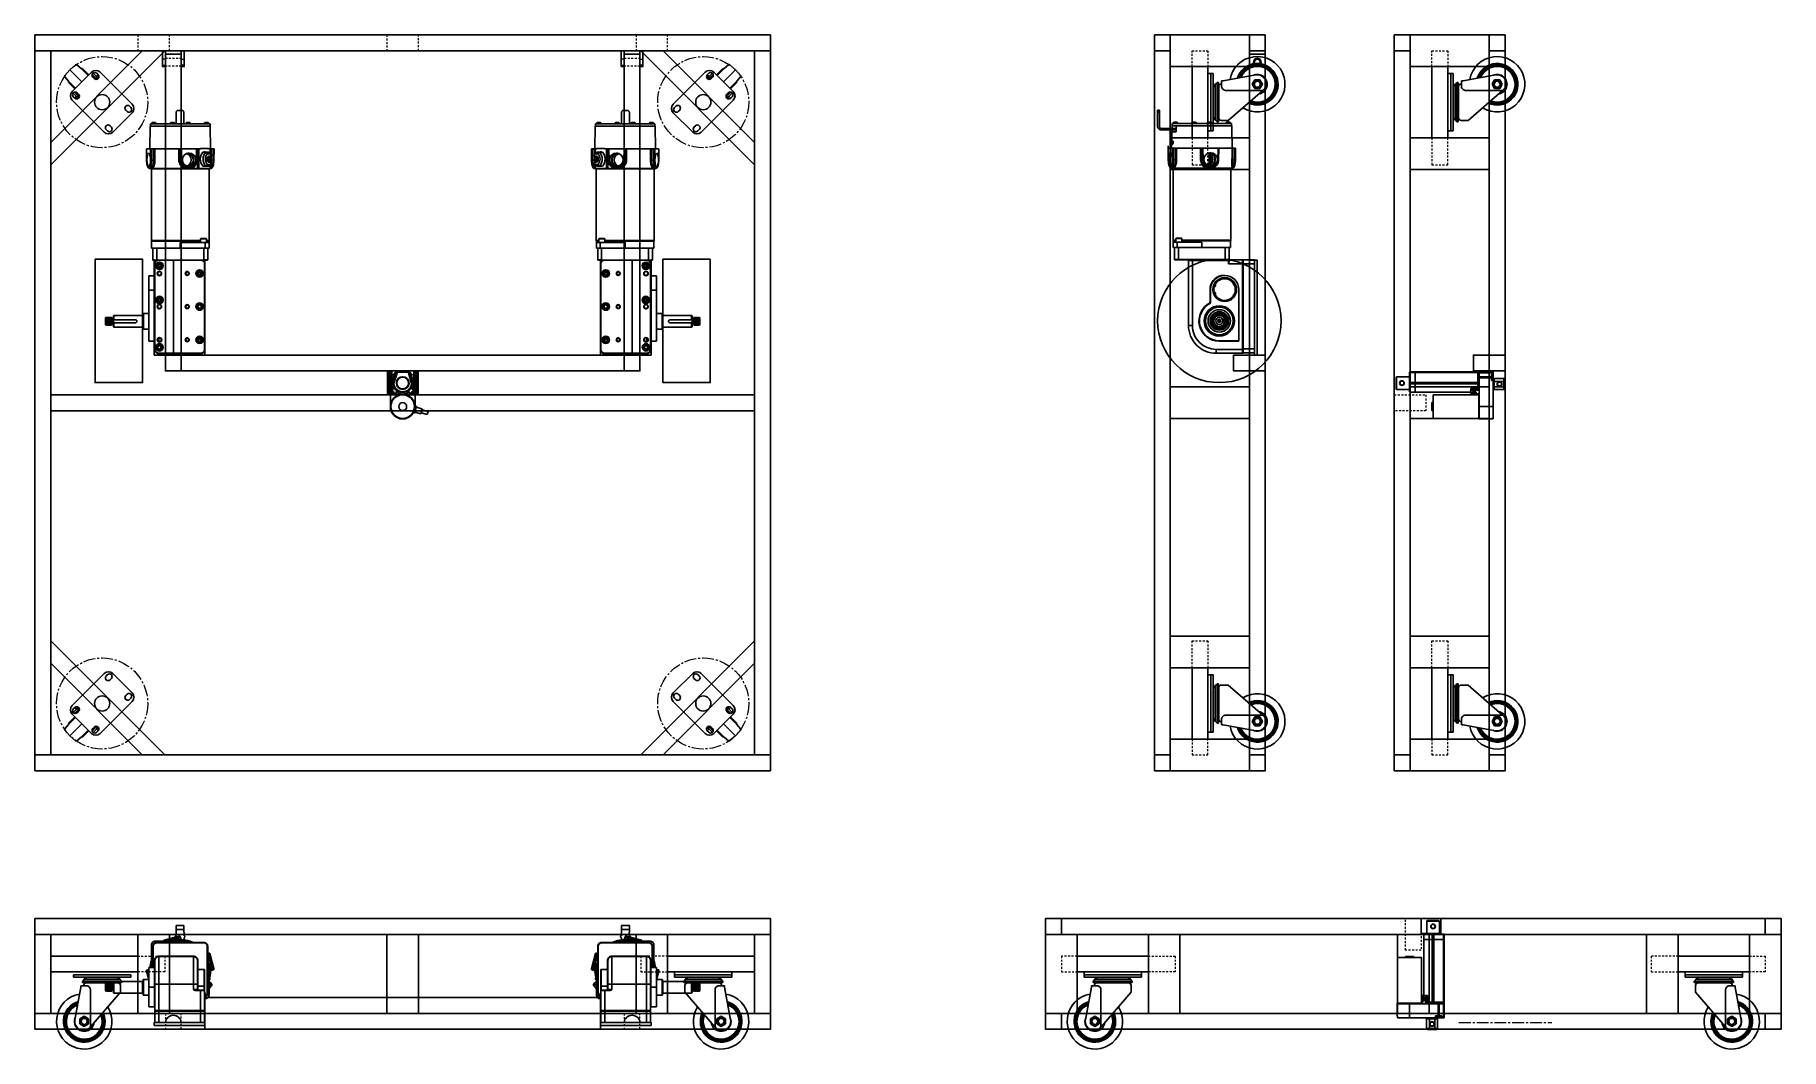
# Model space of a CAD drawing. Header units: inches. Extents: x 4 to 211, y 30 to 478.
# Drawn here: x 50.7 to 161.1, y 366.1 to 430.2 of the extents above; entities that cross this region are included whole.
import ezdxf

# ---------------------------------------------------------------- set-up
doc = ezdxf.new("R2010")
doc.units = ezdxf.units.IN
doc.header["$MEASUREMENT"] = 0
doc.linetypes.add('CENTER2', pattern=[1.125, 0.75, -0.125, 0.125, -0.125])
doc.linetypes.add('HIDDEN2', pattern=[0.1875, 0.125, -0.0625])
doc.layers.add('CENTERLINE', color=6, linetype='CENTER2', lineweight=13)
doc.layers.add('HIDDEN', color=1, linetype='HIDDEN2', lineweight=13)
doc.layers.add('CONSTRUCTION', color=3, linetype='Continuous')
doc.layers.add('OBJECT', color=7, linetype='Continuous')

msp = doc.modelspace()

# ---------------------------------------------------------------- linework, layer by layer
at = {"ltscale": 0.008538}
for p, q in [((52.78821, 427.24644), (52.55865, 427.52003)), ((52.56008, 427.60202), (52.8766, 427.95355)), ((53.23369, 426.80097), (52.78821, 427.24644)), ((52.8766, 427.95355), (53.22813, 428.27007)), ((53.63144, 427.19871), (52.8766, 427.95355)), ((53.31013, 428.2715), (53.58371, 428.04194)), ((54.02918, 427.59646), (53.58371, 428.04194)), ((54.07338, 427.64066), (53.6721, 428.04194)), ((93.75452, 427.64066), (94.1558, 428.04194)), ((93.79871, 427.59646), (94.24419, 428.04194)), ((94.19646, 427.19871), (94.9513, 427.95355)), ((94.51777, 428.2715), (94.24419, 428.04194)), ((94.59421, 426.80097), (95.03968, 427.24644)), ((94.9513, 427.95355), (94.59977, 428.27007)), ((95.26781, 427.60202), (94.9513, 427.95355)), ((95.03968, 427.24644), (95.26925, 427.52003)), ((53.1895, 426.75677), (52.78821, 427.15806)), ((94.6384, 426.75677), (95.03968, 427.15806)), ((52.78821, 386.58385), (52.55865, 386.31027)), ((53.1895, 387.07353), (52.78821, 386.67224)), ((53.23369, 387.02933), (52.78821, 386.58385)), ((53.63144, 386.63158), (52.8766, 385.87675)), ((94.19646, 386.63158), (94.9513, 385.87675)), ((94.59421, 387.02933), (95.03968, 386.58385)), ((94.6384, 387.07353), (95.03968, 386.67224)), ((95.03968, 386.58385), (95.26925, 386.31027)), ((52.56008, 386.22828), (52.8766, 385.87675)), ((52.8766, 385.87675), (53.22813, 385.56023)), ((53.31013, 385.5588), (53.58371, 385.78836)), ((54.02918, 386.23384), (53.58371, 385.78836)), ((54.07338, 386.18964), (53.6721, 385.78836)), ((93.75452, 386.18964), (94.1558, 385.78836)), ((93.79871, 386.23384), (94.24419, 385.78836)), ((94.51777, 385.5588), (94.24419, 385.78836)), ((94.9513, 385.87675), (94.59977, 385.56023)), ((95.26781, 386.22828), (94.9513, 385.87675))]:
    msp.add_line(p, q, dxfattribs=at)
at = {"ltscale": 0.010358}
for p, q in [((53.01625, 426.58353), (54.24662, 427.8139)), ((54.41588, 427.40864), (54.3275, 427.49703)), ((54.57056, 427.74009), (54.65895, 427.6517)), ((54.78402, 427.8139), (56.80988, 425.78804)), ((93.04387, 427.8139), (91.01801, 425.78804)), ((93.25733, 427.74009), (93.16894, 427.6517)), ((93.41201, 427.40864), (93.5004, 427.49703)), ((94.81164, 426.58353), (93.58128, 427.8139)), ((53.17845, 426.1712), (53.09006, 426.25959)), ((53.33313, 426.50266), (53.42151, 426.41427)), ((94.49477, 426.50266), (94.40638, 426.41427)), ((94.64945, 426.1712), (94.73784, 426.25959)), ((55.04212, 424.02027), (53.01625, 426.04613)), ((56.80988, 425.25064), (55.57952, 424.02027)), ((56.49301, 425.33151), (56.40462, 425.4199)), ((56.64769, 425.66297), (56.73608, 425.57458)), ((91.01801, 425.25064), (92.24838, 424.02027)), ((91.18021, 425.66297), (91.09182, 425.57458)), ((91.33489, 425.33151), (91.42327, 425.4199)), ((92.78578, 424.02027), (94.81164, 426.04613)), ((55.25557, 424.09407), (55.16718, 424.18246)), ((55.41025, 424.42553), (55.49864, 424.33714)), ((92.41764, 424.42553), (92.32926, 424.33714)), ((92.57232, 424.09407), (92.66071, 424.18246)), ((55.04212, 389.81003), (53.01625, 387.78417)), ((55.25557, 389.73622), (55.16718, 389.64784)), ((56.80988, 388.57966), (55.57952, 389.81003)), ((91.01801, 388.57966), (92.24838, 389.81003)), ((92.57232, 389.73622), (92.66071, 389.64784)), ((92.78578, 389.81003), (94.81164, 387.78417)), ((55.41025, 389.40477), (55.49864, 389.49316)), ((92.41764, 389.40477), (92.32926, 389.49316)), ((53.17845, 387.6591), (53.09006, 387.57071)), ((54.78402, 386.0164), (56.80988, 388.04226)), ((56.49301, 388.49879), (56.40462, 388.4104)), ((56.64769, 388.16733), (56.73608, 388.25572)), ((93.04387, 386.0164), (91.01801, 388.04226)), ((91.18021, 388.16733), (91.09182, 388.25572)), ((91.33489, 388.49879), (91.42327, 388.4104)), ((94.64945, 387.6591), (94.73784, 387.57071)), ((53.01625, 387.24677), (54.24662, 386.0164)), ((53.33313, 387.32764), (53.42151, 387.41603)), ((54.41588, 386.42166), (54.3275, 386.33327)), ((93.41201, 386.42166), (93.5004, 386.33327)), ((94.81164, 387.24677), (93.58128, 386.0164)), ((94.49477, 387.32764), (94.40638, 387.41603)), ((54.57056, 386.09021), (54.65895, 386.17859)), ((93.25733, 386.09021), (93.16894, 386.17859))]:
    msp.add_line(p, q, dxfattribs=at)
at = {"ltscale": 0.002571}
for p, q in [((54.28211, 427.57759), (54.4728, 427.3869)), ((93.54579, 427.57759), (93.35509, 427.3869)), ((53.44325, 426.35735), (53.25256, 426.54804)), ((94.38464, 426.35735), (94.57534, 426.54804)), ((53.44325, 387.47295), (53.25256, 387.28226)), ((94.38464, 387.47295), (94.57534, 387.28226)), ((54.28211, 386.25271), (54.4728, 386.4434)), ((93.54579, 386.25271), (93.35509, 386.4434))]:
    msp.add_line(p, q, dxfattribs=at)
at = {"ltscale": 0.00851}
for p, q in [((54.4992, 427.44465), (54.28255, 427.66129)), ((54.66877, 427.41932), (54.33818, 427.74991)), ((54.46352, 427.375), (54.47037, 427.38371)), ((54.46717, 427.37331), (54.55668, 427.46281)), ((54.47037, 427.38371), (54.47664, 427.39207)), ((54.47664, 427.39207), (54.48228, 427.40003)), ((54.48228, 427.40003), (54.48723, 427.40753)), ((54.48723, 427.40753), (54.49147, 427.4145)), ((54.49147, 427.4145), (54.49496, 427.42089)), ((54.49496, 427.42089), (54.49768, 427.42665)), ((54.49768, 427.42665), (54.4996, 427.43174)), ((54.50047, 427.44264), (54.4992, 427.44465)), ((54.4996, 427.43174), (54.5007, 427.43613)), ((54.501, 427.43977), (54.50047, 427.44264)), ((54.5007, 427.43613), (54.501, 427.43977)), ((54.55668, 427.46281), (54.56288, 427.47376)), ((54.56288, 427.47376), (54.5678, 427.4837)), ((54.5678, 427.4837), (54.57141, 427.49253)), ((54.57141, 427.49253), (54.57368, 427.50021)), ((54.57228, 427.51572), (54.57159, 427.51651)), ((54.57411, 427.51185), (54.57228, 427.51572)), ((54.57368, 427.50021), (54.57458, 427.50666)), ((54.57458, 427.50666), (54.57411, 427.51185)), ((93.15912, 427.41932), (93.48971, 427.74991)), ((93.25332, 427.50666), (93.25378, 427.51185)), ((93.25422, 427.50021), (93.25332, 427.50666)), ((93.25378, 427.51185), (93.25561, 427.51572)), ((93.25648, 427.49253), (93.25422, 427.50021)), ((93.25561, 427.51572), (93.25631, 427.51651)), ((93.26009, 427.4837), (93.25648, 427.49253)), ((93.26502, 427.47376), (93.26009, 427.4837)), ((93.27122, 427.46281), (93.26502, 427.47376)), ((93.36072, 427.37331), (93.27122, 427.46281)), ((93.3269, 427.43977), (93.32743, 427.44264)), ((93.32719, 427.43613), (93.3269, 427.43977)), ((93.3283, 427.43174), (93.32719, 427.43613)), ((93.32743, 427.44264), (93.3287, 427.44465)), ((93.33022, 427.42665), (93.3283, 427.43174)), ((93.3287, 427.44465), (93.54534, 427.66129)), ((93.33294, 427.42089), (93.33022, 427.42665)), ((93.33643, 427.4145), (93.33294, 427.42089)), ((93.34067, 427.40753), (93.33643, 427.4145)), ((93.34562, 427.40003), (93.34067, 427.40753)), ((93.35125, 427.39207), (93.34562, 427.40003)), ((93.35752, 427.38371), (93.35125, 427.39207)), ((93.36438, 427.375), (93.35752, 427.38371)), ((53.08024, 426.49197), (53.41083, 426.16138)), ((53.16886, 426.5476), (53.3855, 426.33095)), ((53.31364, 426.25857), (53.31717, 426.25638)), ((53.31717, 426.25638), (53.32202, 426.25556)), ((53.32202, 426.25556), (53.32815, 426.25611)), ((53.32815, 426.25611), (53.33551, 426.25802)), ((53.33551, 426.25802), (53.34405, 426.26128)), ((53.34405, 426.26128), (53.35371, 426.26587)), ((53.35371, 426.26587), (53.3644, 426.27174)), ((53.3644, 426.27174), (53.36734, 426.27348)), ((53.36734, 426.27348), (53.45685, 426.36298)), ((53.3855, 426.33095), (53.38762, 426.32964)), ((53.38762, 426.32964), (53.39053, 426.32915)), ((53.39053, 426.32915), (53.39421, 426.32948)), ((53.39421, 426.32948), (53.39863, 426.33063)), ((53.39863, 426.33063), (53.40375, 426.33258)), ((53.40375, 426.33258), (53.40954, 426.33533)), ((53.40954, 426.33533), (53.41596, 426.33886)), ((53.41596, 426.33886), (53.42296, 426.34313)), ((53.42296, 426.34313), (53.43047, 426.34812)), ((53.43047, 426.34812), (53.43845, 426.35378)), ((53.43845, 426.35378), (53.44684, 426.36008)), ((53.44684, 426.36008), (53.45516, 426.36664)), ((94.46055, 426.27348), (94.37105, 426.36298)), ((94.38106, 426.36008), (94.37274, 426.36664)), ((94.38944, 426.35378), (94.38106, 426.36008)), ((94.39742, 426.34812), (94.38944, 426.35378)), ((94.40494, 426.34313), (94.39742, 426.34812)), ((94.41193, 426.33886), (94.40494, 426.34313)), ((94.41835, 426.33533), (94.41193, 426.33886)), ((94.74766, 426.49197), (94.41707, 426.16138)), ((94.42415, 426.33258), (94.41835, 426.33533)), ((94.42927, 426.33063), (94.42415, 426.33258)), ((94.43369, 426.32948), (94.42927, 426.33063)), ((94.43737, 426.32915), (94.43369, 426.32948)), ((94.44027, 426.32964), (94.43737, 426.32915)), ((94.44239, 426.33095), (94.44027, 426.32964)), ((94.65904, 426.5476), (94.44239, 426.33095)), ((94.46349, 426.27174), (94.46055, 426.27348)), ((94.47419, 426.26587), (94.46349, 426.27174)), ((94.48385, 426.26128), (94.47419, 426.26587)), ((94.49239, 426.25802), (94.48385, 426.26128)), ((94.49975, 426.25611), (94.49239, 426.25802)), ((94.50588, 426.25556), (94.49975, 426.25611)), ((94.51073, 426.25638), (94.50588, 426.25556)), ((94.51425, 426.25857), (94.51073, 426.25638)), ((53.08024, 387.33833), (53.41083, 387.66892)), ((53.16886, 387.2827), (53.3855, 387.49935)), ((53.31364, 387.57173), (53.31717, 387.57391)), ((53.31717, 387.57391), (53.32202, 387.57474)), ((53.32202, 387.57474), (53.32815, 387.57419)), ((53.32815, 387.57419), (53.33551, 387.57228)), ((53.33551, 387.57228), (53.34405, 387.56902)), ((53.34405, 387.56902), (53.35371, 387.56443)), ((53.35371, 387.56443), (53.3644, 387.55855)), ((53.3644, 387.55855), (53.36734, 387.55682)), ((53.36734, 387.55682), (53.45685, 387.46732)), ((53.3855, 387.49935), (53.38762, 387.50065)), ((53.38762, 387.50065), (53.39053, 387.50115)), ((53.39053, 387.50115), (53.39421, 387.50082)), ((53.39421, 387.50082), (53.39863, 387.49967)), ((53.39863, 387.49967), (53.40375, 387.49772)), ((53.40375, 387.49772), (53.40954, 387.49496)), ((53.40954, 387.49496), (53.41596, 387.49144)), ((53.41596, 387.49144), (53.42296, 387.48717)), ((53.42296, 387.48717), (53.43047, 387.48218)), ((53.43047, 387.48218), (53.43845, 387.47652)), ((53.43845, 387.47652), (53.44684, 387.47022)), ((53.44684, 387.47022), (53.45516, 387.46366)), ((94.46055, 387.55682), (94.37105, 387.46732)), ((94.38106, 387.47022), (94.37274, 387.46366)), ((94.38944, 387.47652), (94.38106, 387.47022)), ((94.39742, 387.48218), (94.38944, 387.47652)), ((94.40494, 387.48717), (94.39742, 387.48218)), ((94.41193, 387.49144), (94.40494, 387.48717)), ((94.41835, 387.49496), (94.41193, 387.49144)), ((94.74766, 387.33833), (94.41707, 387.66892)), ((94.42415, 387.49772), (94.41835, 387.49496)), ((94.42927, 387.49967), (94.42415, 387.49772)), ((94.43369, 387.50082), (94.42927, 387.49967)), ((94.43737, 387.50115), (94.43369, 387.50082)), ((94.44027, 387.50065), (94.43737, 387.50115)), ((94.44239, 387.49935), (94.44027, 387.50065)), ((94.65904, 387.2827), (94.44239, 387.49935)), ((94.46349, 387.55855), (94.46055, 387.55682)), ((94.47419, 387.56443), (94.46349, 387.55855)), ((94.48385, 387.56902), (94.47419, 387.56443)), ((94.49239, 387.57228), (94.48385, 387.56902)), ((94.49975, 387.57419), (94.49239, 387.57228)), ((94.50588, 387.57474), (94.49975, 387.57419)), ((94.51073, 387.57391), (94.50588, 387.57474)), ((94.51425, 387.57173), (94.51073, 387.57391)), ((54.4992, 386.38565), (54.28255, 386.16901)), ((54.66877, 386.41098), (54.33818, 386.08039)), ((54.46352, 386.4553), (54.47037, 386.44659)), ((54.46717, 386.45699), (54.55668, 386.36749)), ((54.47037, 386.44659), (54.47664, 386.43822)), ((54.47664, 386.43822), (54.48228, 386.43026)), ((54.48228, 386.43026), (54.48723, 386.42277)), ((54.48723, 386.42277), (54.49147, 386.4158)), ((54.49147, 386.4158), (54.49496, 386.40941)), ((54.49496, 386.40941), (54.49768, 386.40365)), ((54.49768, 386.40365), (54.4996, 386.39855)), ((54.50047, 386.38765), (54.4992, 386.38565)), ((54.4996, 386.39855), (54.5007, 386.39417)), ((54.501, 386.39053), (54.50047, 386.38765)), ((54.5007, 386.39417), (54.501, 386.39053)), ((54.55668, 386.36749), (54.56288, 386.35654)), ((93.15912, 386.41098), (93.48971, 386.08039)), ((93.27122, 386.36749), (93.26502, 386.35654)), ((93.36072, 386.45699), (93.27122, 386.36749)), ((93.32719, 386.39417), (93.3269, 386.39053)), ((93.3269, 386.39053), (93.32743, 386.38765)), ((93.3283, 386.39855), (93.32719, 386.39417)), ((93.32743, 386.38765), (93.3287, 386.38565)), ((93.33022, 386.40365), (93.3283, 386.39855)), ((93.3287, 386.38565), (93.54534, 386.16901)), ((93.33294, 386.40941), (93.33022, 386.40365)), ((93.33643, 386.4158), (93.33294, 386.40941)), ((93.34067, 386.42277), (93.33643, 386.4158)), ((93.34562, 386.43026), (93.34067, 386.42277)), ((93.35125, 386.43822), (93.34562, 386.43026)), ((93.35752, 386.44659), (93.35125, 386.43822)), ((93.36438, 386.4553), (93.35752, 386.44659)), ((54.56288, 386.35654), (54.5678, 386.3466)), ((54.5678, 386.3466), (54.57141, 386.33776)), ((54.57141, 386.33776), (54.57368, 386.33009)), ((54.57228, 386.31458), (54.57159, 386.31379)), ((54.57411, 386.31845), (54.57228, 386.31458)), ((54.57368, 386.33009), (54.57458, 386.32363)), ((54.57458, 386.32363), (54.57411, 386.31845)), ((93.25422, 386.33009), (93.25332, 386.32363)), ((93.25332, 386.32363), (93.25378, 386.31845)), ((93.25378, 386.31845), (93.25561, 386.31458)), ((93.25648, 386.33776), (93.25422, 386.33009)), ((93.25561, 386.31458), (93.25631, 386.31379)), ((93.26009, 386.3466), (93.25648, 386.33776)), ((93.26502, 386.35654), (93.26009, 386.3466))]:
    msp.add_line(p, q, dxfattribs=at)
at = {"ltscale": 0.003362}
for p, q in [((54.45203, 427.40766), (54.46759, 427.42322)), ((54.46759, 427.42322), (54.48568, 427.40513)), ((93.36031, 427.42322), (93.34221, 427.40513)), ((93.37586, 427.40766), (93.36031, 427.42322)), ((53.40693, 426.36256), (53.42249, 426.37812)), ((53.40693, 426.36256), (53.42502, 426.34447)), ((94.42097, 426.36256), (94.40287, 426.34447)), ((94.42097, 426.36256), (94.40541, 426.37812)), ((53.40693, 387.46774), (53.42502, 387.48583)), ((53.40693, 387.46774), (53.42249, 387.45218)), ((94.42097, 387.46774), (94.40287, 387.48583)), ((94.42097, 387.46774), (94.40541, 387.45218)), ((54.45203, 386.42263), (54.46759, 386.40708)), ((54.46759, 386.40708), (54.48568, 386.42517)), ((93.36031, 386.40708), (93.34221, 386.42517)), ((93.37586, 386.42263), (93.36031, 386.40708))]:
    msp.add_line(p, q, dxfattribs=at)
at = {"ltscale": 0.005795}
for p, q in [((54.65771, 427.65294), (54.55386, 427.54909)), ((54.67534, 427.42761), (54.55386, 427.54909)), ((54.58723, 427.5371), (54.57142, 427.56664)), ((54.60475, 427.50882), (54.58723, 427.5371)), ((54.62401, 427.4824), (54.60475, 427.50882)), ((54.61043, 427.47767), (54.61785, 427.48509)), ((54.64525, 427.45788), (54.62401, 427.4824)), ((54.65215, 427.4508), (54.64525, 427.45788)), ((54.67544, 427.42944), (54.65215, 427.4508)), ((93.15245, 427.42944), (93.17575, 427.4508)), ((93.15256, 427.42761), (93.27404, 427.54909)), ((93.17018, 427.65294), (93.27404, 427.54909)), ((93.17575, 427.4508), (93.18264, 427.45788)), ((93.18264, 427.45788), (93.20389, 427.4824)), ((93.20389, 427.4824), (93.22314, 427.50882)), ((93.21747, 427.47767), (93.21005, 427.48509)), ((93.22314, 427.50882), (93.24067, 427.5371)), ((93.24067, 427.5371), (93.25648, 427.56664)), ((53.17721, 426.17244), (53.28107, 426.27629)), ((53.28107, 426.27629), (53.40254, 426.15482)), ((53.30794, 426.24942), (53.31536, 426.25685)), ((94.54683, 426.27629), (94.42535, 426.15482)), ((94.51996, 426.24942), (94.51254, 426.25685)), ((94.65069, 426.17244), (94.54683, 426.27629)), ((53.17721, 387.65786), (53.28107, 387.554)), ((53.28107, 387.554), (53.40254, 387.67548)), ((53.30794, 387.58088), (53.31536, 387.57345)), ((94.54683, 387.554), (94.42535, 387.67548)), ((94.51996, 387.58088), (94.51254, 387.57345)), ((94.65069, 387.65786), (94.54683, 387.554)), ((54.67534, 386.40269), (54.55386, 386.28121)), ((54.64525, 386.37242), (54.62401, 386.3479)), ((54.65215, 386.3795), (54.64525, 386.37242)), ((54.67544, 386.40085), (54.65215, 386.3795)), ((93.15245, 386.40085), (93.17575, 386.3795)), ((93.15256, 386.40269), (93.27404, 386.28121)), ((93.17575, 386.3795), (93.18264, 386.37242)), ((93.18264, 386.37242), (93.20389, 386.3479)), ((54.65771, 386.17736), (54.55386, 386.28121)), ((54.58723, 386.2932), (54.57142, 386.26366)), ((54.60475, 386.32147), (54.58723, 386.2932)), ((54.62401, 386.3479), (54.60475, 386.32147)), ((54.61043, 386.35263), (54.61785, 386.34521)), ((93.17018, 386.17736), (93.27404, 386.28121)), ((93.20389, 386.3479), (93.22314, 386.32147)), ((93.21747, 386.35263), (93.21005, 386.34521)), ((93.22314, 386.32147), (93.24067, 386.2932)), ((93.24067, 386.2932), (93.25648, 386.26366))]:
    msp.add_line(p, q, dxfattribs=at)
at = {"ltscale": 0.008386}
for p, q in [((125.15229, 427.72958), (125.00429, 427.72958)), ((125.00429, 427.72958), (125.00429, 424.10458)), ((125.15229, 427.72958), (125.15229, 424.10458)), ((140.31208, 427.72958), (140.16408, 427.72958)), ((140.16408, 427.72958), (140.16408, 424.10458)), ((140.31208, 427.72958), (140.31208, 424.10458)), ((125.15229, 424.10458), (125.00429, 424.10458)), ((140.31208, 424.10458), (140.16408, 424.10458)), ((125.00429, 386.10072), (125.00429, 389.72572)), ((125.15229, 389.72572), (125.00429, 389.72572)), ((125.15229, 386.10072), (125.15229, 389.72572)), ((140.16408, 386.10072), (140.16408, 389.72572)), ((140.31208, 389.72572), (140.16408, 389.72572)), ((140.31208, 386.10072), (140.31208, 389.72572)), ((125.15229, 386.10072), (125.00429, 386.10072)), ((140.31208, 386.10072), (140.16408, 386.10072)), ((53.09951, 370.60999), (53.09951, 370.75799)), ((53.09951, 370.75799), (56.72451, 370.75799)), ((53.09951, 370.60999), (56.72451, 370.60999)), ((56.72451, 370.60999), (56.72451, 370.75799)), ((94.72838, 370.75799), (91.10338, 370.75799)), ((91.10338, 370.60999), (91.10338, 370.75799)), ((94.72838, 370.60999), (91.10338, 370.60999)), ((94.72838, 370.60999), (94.72838, 370.75799)), ((116.98735, 370.60999), (116.98735, 370.75799)), ((116.98735, 370.75799), (120.61235, 370.75799)), ((116.98735, 370.60999), (120.61235, 370.60999)), ((120.61235, 370.60999), (120.61235, 370.75799)), ((158.61622, 370.75799), (154.99122, 370.75799)), ((154.99122, 370.60999), (154.99122, 370.75799)), ((158.61622, 370.60999), (154.99122, 370.60999)), ((158.61622, 370.60999), (158.61622, 370.75799))]:
    msp.add_line(p, q, dxfattribs=at)
at = {"ltscale": 0.011317}
for p, q in [((125.68629, 427.26208), (125.68629, 426.88249)), ((125.68629, 427.26208), (125.78829, 427.26208)), ((125.78829, 427.26208), (127.83973, 427.6423)), ((140.84608, 427.26208), (140.84608, 426.88249)), ((140.84608, 427.26208), (140.94808, 427.26208)), ((140.94808, 427.26208), (142.99953, 427.6423)), ((125.50345, 426.91937), (125.50345, 424.9148)), ((125.66629, 427.07508), (125.68629, 427.07508)), ((125.68629, 426.88249), (125.69175, 426.846)), ((125.69175, 426.846), (125.70736, 426.80782)), ((125.70736, 426.80782), (125.73184, 426.76987)), ((125.73184, 426.76987), (125.76504, 426.73309)), ((125.76504, 426.73309), (125.79423, 426.70864)), ((125.79423, 426.70864), (125.82812, 426.6871)), ((125.82812, 426.6871), (125.85602, 426.67415)), ((125.85602, 426.67415), (125.88625, 426.66456)), ((125.88625, 426.66456), (125.91097, 426.66009)), ((125.91097, 426.66009), (125.93629, 426.65854)), ((125.93629, 426.65854), (128.29674, 426.65854)), ((128.26523, 426.63452), (126.10016, 424.75908)), ((128.29674, 426.65854), (128.26523, 426.63452)), ((140.66324, 426.91937), (140.66324, 424.9148)), ((140.82608, 427.07508), (140.84608, 427.07508)), ((140.84608, 426.88249), (140.85154, 426.846)), ((140.85154, 426.846), (140.86716, 426.80782)), ((140.86716, 426.80782), (140.89163, 426.76987)), ((140.89163, 426.76987), (140.92483, 426.73309)), ((140.92483, 426.73309), (140.95402, 426.70864)), ((140.95402, 426.70864), (140.98791, 426.6871)), ((140.98791, 426.6871), (141.01581, 426.67415)), ((141.01581, 426.67415), (141.04604, 426.66456)), ((141.04604, 426.66456), (141.07076, 426.66009)), ((141.07076, 426.66009), (141.09608, 426.65854)), ((141.09608, 426.65854), (143.45653, 426.65854)), ((143.42502, 426.63452), (141.25995, 424.75908)), ((143.45653, 426.65854), (143.42502, 426.63452)), ((126.10016, 424.75908), (125.66629, 424.75908)), ((141.25995, 424.75908), (140.82608, 424.75908)), ((125.50345, 386.91093), (125.50345, 388.9155)), ((126.10016, 389.07122), (125.66629, 389.07122)), ((128.26523, 387.19577), (126.10016, 389.07122)), ((140.66324, 386.91093), (140.66324, 388.9155)), ((141.25995, 389.07122), (140.82608, 389.07122)), ((143.42502, 387.19577), (141.25995, 389.07122)), ((125.66629, 386.75522), (125.68629, 386.75522)), ((125.68629, 386.94781), (125.69175, 386.9843)), ((125.68629, 386.56822), (125.68629, 386.94781)), ((125.68629, 386.56822), (125.78829, 386.56822)), ((125.69175, 386.9843), (125.70736, 387.02248)), ((125.70736, 387.02248), (125.73184, 387.06043)), ((125.73184, 387.06043), (125.76504, 387.09721)), ((125.76504, 387.09721), (125.79423, 387.12166)), ((125.78829, 386.56822), (127.83973, 386.188)), ((125.79423, 387.12166), (125.82812, 387.1432)), ((125.82812, 387.1432), (125.85602, 387.15615)), ((125.85602, 387.15615), (125.88625, 387.16573)), ((125.88625, 387.16573), (125.91097, 387.17021)), ((125.91097, 387.17021), (125.93629, 387.17176)), ((125.93629, 387.17176), (128.29674, 387.17176)), ((128.29674, 387.17176), (128.26523, 387.19577)), ((140.82608, 386.75522), (140.84608, 386.75522)), ((140.84608, 386.94781), (140.85154, 386.9843)), ((140.84608, 386.56822), (140.84608, 386.94781)), ((140.84608, 386.56822), (140.94808, 386.56822)), ((140.85154, 386.9843), (140.86716, 387.02248)), ((140.86716, 387.02248), (140.89163, 387.06043)), ((140.89163, 387.06043), (140.92483, 387.09721)), ((140.92483, 387.09721), (140.95402, 387.12166)), ((140.94808, 386.56822), (142.99953, 386.188)), ((140.95402, 387.12166), (140.98791, 387.1432)), ((140.98791, 387.1432), (141.01581, 387.15615)), ((141.01581, 387.15615), (141.04604, 387.16573)), ((141.04604, 387.16573), (141.07076, 387.17021)), ((141.07076, 387.17021), (141.09608, 387.17176)), ((141.09608, 387.17176), (143.45653, 387.17176)), ((143.45653, 387.17176), (143.42502, 387.19577)), ((53.56701, 369.97399), (53.1868, 367.92254)), ((53.56701, 370.07599), (53.94661, 370.07599)), ((53.56701, 370.07599), (53.56701, 369.97399)), ((53.75401, 370.09599), (53.75401, 370.07599)), ((53.90973, 370.25883), (55.9143, 370.25883)), ((53.94661, 370.07599), (53.9831, 370.07053)), ((53.9831, 370.07053), (54.02128, 370.05491)), ((54.02128, 370.05491), (54.05923, 370.03044)), ((54.05923, 370.03044), (54.09601, 369.99723)), ((54.09601, 369.99723), (54.12046, 369.96805)), ((54.12046, 369.96805), (54.142, 369.93415)), ((54.142, 369.93415), (54.15495, 369.90625)), ((54.15495, 369.90625), (54.16453, 369.87603)), ((54.16453, 369.87603), (54.16901, 369.8513)), ((54.16901, 369.8513), (54.17056, 369.82599)), ((54.17056, 369.82599), (54.17056, 367.46554)), ((56.07001, 369.66212), (56.07001, 370.09599)), ((91.75788, 369.66212), (91.75788, 370.09599)), ((93.91816, 370.25883), (91.9136, 370.25883)), ((93.65889, 369.8513), (93.65734, 369.82599)), ((93.65734, 369.82599), (93.65734, 367.46554)), ((93.66336, 369.87603), (93.65889, 369.8513)), ((93.67294, 369.90625), (93.66336, 369.87603)), ((93.6859, 369.93415), (93.67294, 369.90625)), ((93.70744, 369.96805), (93.6859, 369.93415)), ((93.73189, 369.99723), (93.70744, 369.96805)), ((93.76866, 370.03044), (93.73189, 369.99723)), ((93.80661, 370.05491), (93.76866, 370.03044)), ((93.84479, 370.07053), (93.80661, 370.05491)), ((93.88129, 370.07599), (93.84479, 370.07053)), ((94.26088, 370.07599), (93.88129, 370.07599)), ((94.07388, 370.09599), (94.07388, 370.07599)), ((94.26088, 370.07599), (94.26088, 369.97399)), ((94.26088, 369.97399), (94.6411, 367.92254)), ((117.45485, 369.97399), (117.07464, 367.92254)), ((117.45485, 370.07599), (117.83445, 370.07599)), ((117.45485, 370.07599), (117.45485, 369.97399)), ((117.64185, 370.09599), (117.64185, 370.07599)), ((117.79757, 370.25883), (119.80213, 370.25883)), ((117.83445, 370.07599), (117.87094, 370.07053)), ((117.87094, 370.07053), (117.90912, 370.05491)), ((117.90912, 370.05491), (117.94707, 370.03044)), ((117.94707, 370.03044), (117.98384, 369.99723)), ((117.98384, 369.99723), (118.0083, 369.96805)), ((118.0083, 369.96805), (118.02983, 369.93415)), ((118.02983, 369.93415), (118.04279, 369.90625)), ((118.04279, 369.90625), (118.05237, 369.87603)), ((118.05237, 369.87603), (118.05684, 369.8513)), ((118.05684, 369.8513), (118.0584, 369.82599)), ((118.0584, 369.82599), (118.0584, 367.46554)), ((119.95785, 369.66212), (119.95785, 370.09599)), ((155.64572, 369.66212), (155.64572, 370.09599)), ((157.806, 370.25883), (155.80144, 370.25883)), ((157.54673, 369.8513), (157.54517, 369.82599)), ((157.54517, 369.82599), (157.54517, 367.46554)), ((157.5512, 369.87603), (157.54673, 369.8513)), ((157.56078, 369.90625), (157.5512, 369.87603)), ((157.57374, 369.93415), (157.56078, 369.90625)), ((157.59527, 369.96805), (157.57374, 369.93415)), ((157.61973, 369.99723), (157.59527, 369.96805)), ((157.6565, 370.03044), (157.61973, 369.99723)), ((157.69445, 370.05491), (157.6565, 370.03044)), ((157.73263, 370.07053), (157.69445, 370.05491)), ((157.76912, 370.07599), (157.73263, 370.07053)), ((158.14872, 370.07599), (157.76912, 370.07599)), ((157.96172, 370.09599), (157.96172, 370.07599)), ((158.14872, 370.07599), (158.14872, 369.97399)), ((158.14872, 369.97399), (158.52893, 367.92254)), ((54.19457, 367.49705), (56.07001, 369.66212)), ((93.63332, 367.49705), (91.75788, 369.66212)), ((118.08241, 367.49705), (119.95785, 369.66212)), ((157.52116, 367.49705), (155.64572, 369.66212)), ((54.17056, 367.46554), (54.19457, 367.49705)), ((93.65734, 367.46554), (93.63332, 367.49705)), ((118.0584, 367.46554), (118.08241, 367.49705)), ((157.54517, 367.46554), (157.52116, 367.49705))]:
    msp.add_line(p, q, dxfattribs=at)
at = {"ltscale": 0.001756}
for p, q in [((127.78128, 427.32508), (127.62078, 427.04708)), ((128.10229, 427.32508), (127.78128, 427.32508)), ((128.26279, 427.04708), (128.10229, 427.32508)), ((142.94107, 427.32508), (142.78057, 427.04708)), ((143.26208, 427.32508), (142.94107, 427.32508)), ((143.42258, 427.04708), (143.26208, 427.32508)), ((127.62078, 427.04708), (127.78128, 426.76908)), ((127.78128, 426.76908), (128.10229, 426.76908)), ((128.10229, 426.76908), (128.26279, 427.04708)), ((142.78057, 427.04708), (142.94107, 426.76908)), ((142.94107, 426.76908), (143.26208, 426.76908)), ((143.26208, 426.76908), (143.42258, 427.04708)), ((127.62078, 386.78322), (127.78128, 387.06122)), ((127.78128, 386.50522), (127.62078, 386.78322)), ((127.78128, 387.06122), (128.10229, 387.06122)), ((128.10229, 386.50522), (127.78128, 386.50522)), ((128.10229, 387.06122), (128.26279, 386.78322)), ((128.26279, 386.78322), (128.10229, 386.50522)), ((142.78057, 386.78322), (142.94107, 387.06122)), ((142.94107, 386.50522), (142.78057, 386.78322)), ((142.94107, 387.06122), (143.26208, 387.06122)), ((143.26208, 386.50522), (142.94107, 386.50522)), ((143.26208, 387.06122), (143.42258, 386.78322)), ((143.42258, 386.78322), (143.26208, 386.50522)), ((53.50401, 367.98099), (53.78201, 368.1415)), ((53.50401, 367.65999), (53.50401, 367.98099)), ((53.78201, 367.49948), (53.50401, 367.65999)), ((53.78201, 368.1415), (54.06001, 367.98099)), ((54.06001, 367.65999), (53.78201, 367.49948)), ((54.06001, 367.98099), (54.06001, 367.65999)), ((94.04588, 368.1415), (93.76788, 367.98099)), ((93.76788, 367.98099), (93.76788, 367.65999)), ((93.76788, 367.65999), (94.04588, 367.49948)), ((94.32388, 367.98099), (94.04588, 368.1415)), ((94.04588, 367.49948), (94.32388, 367.65999)), ((94.32388, 367.65999), (94.32388, 367.98099)), ((117.39185, 367.98099), (117.66985, 368.1415)), ((117.39185, 367.65999), (117.39185, 367.98099)), ((117.66985, 367.49948), (117.39185, 367.65999)), ((117.66985, 368.1415), (117.94785, 367.98099)), ((117.94785, 367.65999), (117.66985, 367.49948)), ((117.94785, 367.98099), (117.94785, 367.65999)), ((157.93372, 368.1415), (157.65572, 367.98099)), ((157.65572, 367.98099), (157.65572, 367.65999)), ((157.65572, 367.65999), (157.93372, 367.49948)), ((158.21172, 367.98099), (157.93372, 368.1415)), ((157.93372, 367.49948), (158.21172, 367.65999)), ((158.21172, 367.65999), (158.21172, 367.98099))]:
    msp.add_line(p, q, dxfattribs=at)
at = {"ltscale": 0.005526}
for p, q in [((125.28113, 424.78904), (125.28113, 427.04513)), ((125.39629, 424.68108), (125.39629, 427.15308)), ((125.39629, 427.15308), (125.48529, 427.15308)), ((125.48529, 424.68108), (125.48529, 427.15308)), ((140.44092, 424.78904), (140.44092, 427.04513)), ((140.55608, 424.68108), (140.55608, 427.15308)), ((140.55608, 427.15308), (140.64508, 427.15308)), ((140.64508, 424.68108), (140.64508, 427.15308)), ((125.48529, 424.68108), (125.39629, 424.68108)), ((140.64508, 424.68108), (140.55608, 424.68108)), ((125.28113, 389.04126), (125.28113, 386.78517)), ((125.39629, 389.14922), (125.39629, 386.67722)), ((125.48529, 389.14922), (125.39629, 389.14922)), ((125.48529, 389.14922), (125.48529, 386.67722)), ((140.44092, 389.04126), (140.44092, 386.78517)), ((140.55608, 389.14922), (140.55608, 386.67722)), ((140.64508, 389.14922), (140.55608, 389.14922)), ((140.64508, 389.14922), (140.64508, 386.67722)), ((125.39629, 386.67722), (125.48529, 386.67722)), ((140.55608, 386.67722), (140.64508, 386.67722)), ((56.14801, 370.36599), (53.67601, 370.36599)), ((53.67601, 370.36599), (53.67601, 370.27699)), ((56.14801, 370.27699), (53.67601, 370.27699)), ((56.04006, 370.48115), (53.78397, 370.48115)), ((56.14801, 370.27699), (56.14801, 370.36599)), ((91.67988, 370.36599), (94.15188, 370.36599)), ((91.67988, 370.27699), (91.67988, 370.36599)), ((91.67988, 370.27699), (94.15188, 370.27699)), ((91.78783, 370.48115), (94.04393, 370.48115)), ((94.15188, 370.36599), (94.15188, 370.27699)), ((120.03585, 370.36599), (117.56385, 370.36599)), ((117.56385, 370.36599), (117.56385, 370.27699)), ((120.03585, 370.27699), (117.56385, 370.27699)), ((119.9279, 370.48115), (117.6718, 370.48115)), ((120.03585, 370.27699), (120.03585, 370.36599)), ((155.56772, 370.36599), (158.03972, 370.36599)), ((155.56772, 370.27699), (155.56772, 370.36599)), ((155.56772, 370.27699), (158.03972, 370.27699)), ((155.67567, 370.48115), (157.93177, 370.48115)), ((158.03972, 370.36599), (158.03972, 370.27699))]:
    msp.add_line(p, q, dxfattribs=at)
at = {"ltscale": 0.001756}
for centre, radius in [((127.94179, 427.04708), 0.278), ((127.94179, 427.04708), 0.1875), ((143.10158, 427.04708), 0.278), ((143.10158, 427.04708), 0.1875), ((127.94179, 386.78322), 0.278), ((127.94179, 386.78322), 0.1875), ((143.10158, 386.78322), 0.278), ((143.10158, 386.78322), 0.1875), ((53.78201, 367.82049), 0.278), ((53.78201, 367.82049), 0.1875), ((94.04588, 367.82049), 0.278), ((94.04588, 367.82049), 0.1875), ((117.66985, 367.82049), 0.278), ((117.66985, 367.82049), 0.1875), ((157.93372, 367.82049), 0.278), ((157.93372, 367.82049), 0.1875)]:
    msp.add_circle(centre, radius, dxfattribs=at)
at = {"ltscale": 0.002863}
for centre in [(54.91307, 425.91708), (92.91483, 425.91708), (54.91307, 387.91322), (92.91483, 387.91322)]:
    msp.add_circle(centre, 0.48, dxfattribs=at)
at = {"ltscale": 0.012555}
for centre, radius, start, end in [((127.94179, 427.04708), 1.75, 238.3097041, 170.314925), ((127.94179, 427.04708), 1.3125, 244.4117134, 163.1082705), ((143.10158, 427.04708), 1.75, 238.3097041, 170.314925), ((143.10158, 427.04708), 1.3125, 244.4117134, 163.1082705), ((127.94179, 427.04708), 1.25, 245.66411, 161.613558), ((127.94179, 427.04708), 1.19, 247.0041069, 160.0070765), ((143.10158, 427.04708), 1.25, 245.66411, 161.613558), ((143.10158, 427.04708), 1.19, 247.0041069, 160.0070765), ((127.94179, 386.78322), 1.75, 189.685075, 121.6902959), ((127.94179, 386.78322), 1.3125, 196.8917295, 115.5882866), ((127.94179, 386.78322), 1.25, 198.386442, 114.33589), ((127.94179, 386.78322), 1.19, 199.9929235, 112.9958931), ((143.10158, 386.78322), 1.75, 189.685075, 121.6902959), ((143.10158, 386.78322), 1.3125, 196.8917295, 115.5882866), ((143.10158, 386.78322), 1.25, 198.386442, 114.33589), ((143.10158, 386.78322), 1.19, 199.9929235, 112.9958931), ((53.78201, 367.82049), 1.75, 99.685075, 31.6902959), ((53.78201, 367.82049), 1.3125, 106.8917295, 25.5882866), ((53.78201, 367.82049), 1.25, 108.386442, 24.33589), ((53.78201, 367.82049), 1.19, 109.9929235, 22.9958931), ((94.04588, 367.82049), 1.75, 148.3097041, 80.314925), ((94.04588, 367.82049), 1.3125, 154.4117134, 73.1082705), ((94.04588, 367.82049), 1.25, 155.66411, 71.613558), ((94.04588, 367.82049), 1.19, 157.0041069, 70.0070765), ((117.66985, 367.82049), 1.75, 99.685075, 31.6902959), ((117.66985, 367.82049), 1.3125, 106.8917295, 25.5882866), ((117.66985, 367.82049), 1.25, 108.386442, 24.33589), ((117.66985, 367.82049), 1.19, 109.9929235, 22.9958931), ((157.93372, 367.82049), 1.75, 148.3097041, 80.314925), ((157.93372, 367.82049), 1.3125, 154.4117134, 73.1082705), ((157.93372, 367.82049), 1.25, 155.66411, 71.613558), ((157.93372, 367.82049), 1.19, 157.0041069, 70.0070765)]:
    msp.add_arc(centre, radius, start, end, dxfattribs=at)
at = {"ltscale": 0.008538}
for centre, start, end in [((52.60653, 427.5602), 138, 220), ((52.74402, 427.20225), 315, 45), ((53.26995, 428.22362), 50, 132), ((53.6279, 428.08613), 225, 315), ((94.19999, 428.08613), 225, 315), ((94.55794, 428.22362), 48, 130), ((95.08388, 427.20225), 135, 225), ((95.22137, 427.5602), 320, 42), ((52.74402, 386.62805), 315, 45), ((95.08388, 386.62805), 135, 225), ((52.60653, 386.2701), 140, 222), ((53.26995, 385.60667), 228, 310), ((53.6279, 385.74417), 45, 135), ((94.19999, 385.74417), 45, 135), ((94.55794, 385.60667), 230, 312), ((95.22137, 386.2701), 318, 40)]:
    msp.add_arc(centre, 0.0625, start, end, dxfattribs=at)
at = {"ltscale": 0.010358}
for centre, radius, start, end in [((54.51532, 427.5452), 0.38, 45, 135), ((54.44903, 427.61856), 0.17188, 45, 225), ((54.53742, 427.53017), 0.17188, 225, 45), ((93.31258, 427.5452), 0.38, 45, 135), ((93.29048, 427.53017), 0.17188, 135, 315), ((93.37887, 427.61856), 0.17188, 315, 135), ((53.28495, 426.31483), 0.38, 135, 225), ((53.21159, 426.38112), 0.17188, 45, 225), ((53.29998, 426.29273), 0.17188, 225, 45), ((94.52792, 426.29273), 0.17188, 135, 315), ((94.6163, 426.38112), 0.17188, 315, 135), ((94.54294, 426.31483), 0.38, 315, 45), ((56.52616, 425.54143), 0.17188, 45, 225), ((56.61454, 425.45304), 0.17188, 225, 45), ((56.54118, 425.51934), 0.38, 315, 45), ((91.28671, 425.51934), 0.38, 135, 225), ((91.21335, 425.45304), 0.17188, 135, 315), ((91.30174, 425.54143), 0.17188, 315, 135), ((55.31082, 424.28897), 0.38, 225, 315), ((55.28872, 424.304), 0.17188, 45, 225), ((55.37711, 424.21561), 0.17188, 225, 45), ((92.51708, 424.28897), 0.38, 225, 315), ((92.45079, 424.21561), 0.17188, 135, 315), ((92.53918, 424.304), 0.17188, 315, 135), ((55.31082, 389.54133), 0.38, 45, 135), ((55.37711, 389.61469), 0.17188, 315, 135), ((92.51708, 389.54133), 0.38, 45, 135), ((92.45079, 389.61469), 0.17188, 45, 225), ((55.28872, 389.5263), 0.17188, 135, 315), ((56.54118, 388.31096), 0.38, 315, 45), ((91.28671, 388.31096), 0.38, 135, 225), ((92.53918, 389.5263), 0.17188, 225, 45), ((53.28495, 387.51547), 0.38, 135, 225), ((53.21159, 387.44918), 0.17188, 135, 315), ((53.29998, 387.53756), 0.17188, 315, 135), ((56.52616, 388.28887), 0.17188, 135, 315), ((56.61454, 388.37725), 0.17188, 315, 135), ((91.21335, 388.37725), 0.17188, 45, 225), ((91.30174, 388.28887), 0.17188, 225, 45), ((94.52792, 387.53756), 0.17188, 45, 225), ((94.6163, 387.44918), 0.17188, 225, 45), ((94.54294, 387.51547), 0.38, 315, 45), ((54.53742, 386.30013), 0.17188, 315, 135), ((93.29048, 386.30013), 0.17188, 45, 225), ((54.51532, 386.2851), 0.38, 225, 315), ((54.44903, 386.21174), 0.17188, 135, 315), ((93.31258, 386.2851), 0.38, 225, 315), ((93.37887, 386.21174), 0.17188, 225, 45)]:
    msp.add_arc(centre, radius, start, end, dxfattribs=at)
at = {"ltscale": 0.009699}
for centre, radius, start, end in [((127.94179, 427.04708), 1.19, 247.0041069, 160.0070765), ((127.94179, 427.04708), 1.13, 248.5045597, 158.1984491), ((127.94179, 427.04708), 0.625, 277.8050386, 115.4502012), ((143.10158, 427.04708), 1.19, 247.0041069, 160.0070765), ((143.10158, 427.04708), 1.13, 248.5045597, 158.1984491), ((143.10158, 427.04708), 0.625, 277.8050386, 115.4502012), ((127.94179, 386.78322), 1.19, 199.9929235, 112.9958931), ((127.94179, 386.78322), 1.13, 201.8015509, 111.4954403), ((143.10158, 386.78322), 1.19, 199.9929235, 112.9958931), ((143.10158, 386.78322), 1.13, 201.8015509, 111.4954403), ((127.94179, 386.78322), 0.625, 244.5497988, 82.1949614), ((143.10158, 386.78322), 0.625, 244.5497988, 82.1949614), ((53.78201, 367.82049), 1.19, 109.9929235, 22.9958931), ((53.78201, 367.82049), 1.13, 111.8015509, 21.4954403), ((94.04588, 367.82049), 1.19, 157.0041069, 70.0070765), ((94.04588, 367.82049), 1.13, 158.5045597, 68.1984491), ((117.66985, 367.82049), 1.19, 109.9929235, 22.9958931), ((117.66985, 367.82049), 1.13, 111.8015509, 21.4954403), ((157.93372, 367.82049), 1.19, 157.0041069, 70.0070765), ((157.93372, 367.82049), 1.13, 158.5045597, 68.1984491), ((53.78201, 367.82049), 0.625, 154.5497988, 352.1949614), ((94.04588, 367.82049), 0.625, 187.8050386, 25.4502012), ((117.66985, 367.82049), 0.625, 154.5497988, 352.1949614), ((157.93372, 367.82049), 0.625, 187.8050386, 25.4502012)]:
    msp.add_arc(centre, radius, start, end, dxfattribs=at)
at = {"ltscale": 0.011317}
for centre, radius, start, end in [((127.94179, 427.09167), 0.56, 309.3344981, 100.5), ((143.10158, 427.09167), 0.56, 309.3344981, 100.5), ((125.66629, 426.91208), 0.163, 90, 177.4392956), ((140.82608, 426.91208), 0.163, 90, 177.4392956), ((125.66629, 424.92208), 0.163, 182.5607044, 270), ((140.82608, 424.92208), 0.163, 182.5607044, 270), ((125.66629, 388.90822), 0.163, 90, 177.4392956), ((140.82608, 388.90822), 0.163, 90, 177.4392956), ((125.66629, 386.91822), 0.163, 182.5607044, 270), ((127.94179, 386.73862), 0.56, 259.5, 50.6655019), ((140.82608, 386.91822), 0.163, 182.5607044, 270), ((143.10158, 386.73862), 0.56, 259.5, 50.6655019), ((53.91701, 370.09599), 0.163, 92.5607044, 180), ((55.90701, 370.09599), 0.163, 0, 87.4392956), ((91.92088, 370.09599), 0.163, 92.5607044, 180), ((93.91088, 370.09599), 0.163, 0, 87.4392956), ((117.80485, 370.09599), 0.163, 92.5607044, 180), ((119.79485, 370.09599), 0.163, 0, 87.4392956), ((155.80872, 370.09599), 0.163, 92.5607044, 180), ((157.79872, 370.09599), 0.163, 0, 87.4392956), ((53.73742, 367.82049), 0.56, 169.5, 320.6655019), ((94.09047, 367.82049), 0.56, 219.3344981, 10.5), ((117.62526, 367.82049), 0.56, 169.5, 320.6655019), ((157.97831, 367.82049), 0.56, 219.3344981, 10.5)]:
    msp.add_arc(centre, radius, start, end, dxfattribs=at)
at = {"ltscale": 0.005526}
for centre, radius, start, end in [((125.37279, 426.84458), 0.2205, 114.5615891, 180), ((125.11816, 427.33438), 0.332, 299.3989779, 326.9024527), ((125.38629, 426.84458), 0.12955, 25.2568674, 40.1639659), ((140.53258, 426.84458), 0.2205, 114.5615891, 180), ((140.27795, 427.33438), 0.332, 299.3989779, 326.9024527), ((140.54608, 426.84458), 0.12955, 25.2568674, 40.1639659), ((125.37279, 424.98958), 0.2205, 180, 245.4384109), ((125.11816, 424.49979), 0.332, 33.0975473, 60.6010221), ((125.38629, 424.98958), 0.12955, 319.8360341, 334.7431326), ((140.53258, 424.98958), 0.2205, 180, 245.4384109), ((140.27795, 424.49979), 0.332, 33.0975473, 60.6010221), ((140.54608, 424.98958), 0.12955, 319.8360341, 334.7431326), ((125.37279, 388.84072), 0.2205, 114.5615891, 180), ((125.11816, 389.33051), 0.332, 299.3989779, 326.9024527), ((125.38629, 388.84072), 0.12955, 25.2568674, 40.1639659), ((140.53258, 388.84072), 0.2205, 114.5615891, 180), ((140.27795, 389.33051), 0.332, 299.3989779, 326.9024527), ((140.54608, 388.84072), 0.12955, 25.2568674, 40.1639659), ((125.37279, 386.98572), 0.2205, 180, 245.4384109), ((125.11816, 386.49592), 0.332, 33.0975473, 60.6010221), ((125.38629, 386.98572), 0.12955, 319.8360341, 334.7431326), ((140.53258, 386.98572), 0.2205, 180, 245.4384109), ((140.27795, 386.49592), 0.332, 33.0975473, 60.6010221), ((140.54608, 386.98572), 0.12955, 319.8360341, 334.7431326), ((53.49472, 370.64412), 0.332, 303.0975473, 330.6010221), ((53.98451, 370.38949), 0.2205, 90, 155.4384109), ((53.98451, 370.37599), 0.12955, 229.8360341, 244.7431326), ((55.83951, 370.38949), 0.2205, 24.5615891, 90), ((55.83951, 370.37599), 0.12955, 295.2568674, 310.1639659), ((56.32931, 370.64412), 0.332, 209.3989779, 236.9024527), ((91.49859, 370.64412), 0.332, 303.0975473, 330.6010221), ((91.98838, 370.38949), 0.2205, 90, 155.4384109), ((91.98838, 370.37599), 0.12955, 229.8360341, 244.7431326), ((93.84338, 370.38949), 0.2205, 24.5615891, 90), ((93.84338, 370.37599), 0.12955, 295.2568674, 310.1639659), ((94.33318, 370.64412), 0.332, 209.3989779, 236.9024527), ((117.38256, 370.64412), 0.332, 303.0975473, 330.6010221), ((117.87235, 370.38949), 0.2205, 90, 155.4384109), ((117.87235, 370.37599), 0.12955, 229.8360341, 244.7431326), ((119.72735, 370.38949), 0.2205, 24.5615891, 90), ((119.72735, 370.37599), 0.12955, 295.2568674, 310.1639659), ((120.21714, 370.64412), 0.332, 209.3989779, 236.9024527), ((155.38643, 370.64412), 0.332, 303.0975473, 330.6010221), ((155.87622, 370.38949), 0.2205, 90, 155.4384109), ((155.87622, 370.37599), 0.12955, 229.8360341, 244.7431326), ((157.73122, 370.38949), 0.2205, 24.5615891, 90), ((157.73122, 370.37599), 0.12955, 295.2568674, 310.1639659), ((158.22101, 370.64412), 0.332, 209.3989779, 236.9024527)]:
    msp.add_arc(centre, radius, start, end, dxfattribs=at)
at = {"ltscale": 0.003176}
for centre, start, end in [((127.94179, 427.04708), 301.9898615, 319.4764377), ((143.10158, 427.04708), 301.9898615, 319.4764377), ((127.94179, 386.78322), 40.5235623, 58.0101385), ((143.10158, 386.78322), 40.5235623, 58.0101385), ((53.78201, 367.82049), 310.5235623, 328.0101385), ((94.04588, 367.82049), 211.9898615, 229.4764377), ((117.66985, 367.82049), 310.5235623, 328.0101385), ((157.93372, 367.82049), 211.9898615, 229.4764377)]:
    msp.add_arc(centre, 0.53, start, end, dxfattribs=at)
at = {"layer": 'CENTERLINE'}
msp.add_line((140.68301, 367.75615), (146.55862, 367.75615), dxfattribs=at)
for centre in [(54.91307, 425.91708), (92.91483, 425.91708), (54.91307, 387.91322), (92.91483, 387.91322)]:
    msp.add_circle(centre, 2.88, dxfattribs=at)
at = {"layer": 'CONSTRUCTION'}
for p, q in [((59.59217, 425.3144), (59.5838, 425.28929)), ((59.5838, 425.28929), (59.59217, 425.3144)), ((59.5838, 425.28929), (59.5838, 425.26418)), ((59.5838, 425.26418), (59.5838, 425.28929)), ((59.5838, 424.54856), (59.5838, 425.26418)), ((59.5838, 425.26418), (59.5838, 424.54856)), ((59.5838, 425.26418), (59.5838, 425.26418)), ((59.60473, 425.33532), (59.59217, 425.3144)), ((59.59217, 425.3144), (59.60473, 425.33532)), ((59.62146, 425.35206), (59.60473, 425.33532)), ((59.60473, 425.33532), (59.61728, 425.35206)), ((59.61728, 425.35206), (59.6382, 425.3688)), ((59.6382, 425.3688), (59.62146, 425.35206)), ((59.65913, 425.38136), (59.6382, 425.3688)), ((59.6382, 425.3688), (59.65913, 425.38136)), ((59.68424, 425.38973), (59.65913, 425.38136)), ((59.65913, 425.38136), (59.68424, 425.38973)), ((59.70935, 425.38973), (59.68424, 425.38973)), ((59.68424, 425.38973), (59.70935, 425.38973)), ((59.70935, 425.38973), (59.96044, 425.38973)), ((59.96044, 425.38973), (59.98555, 425.38973)), ((59.98555, 425.38973), (60.00648, 425.38136)), ((60.00648, 425.38136), (60.03159, 425.3688)), ((60.03159, 425.3688), (60.04833, 425.35206)), ((60.04833, 425.35206), (60.06507, 425.33532)), ((60.06507, 425.33532), (60.07762, 425.3144)), ((60.07762, 425.3144), (60.0818, 425.28929)), ((60.0818, 425.28929), (60.08599, 425.26418)), ((60.08599, 425.26418), (60.08599, 424.54856)), ((87.74609, 425.28929), (87.74191, 425.26418)), ((87.74191, 425.26418), (87.74191, 424.54856)), ((87.75028, 425.3144), (87.74609, 425.28929)), ((87.76283, 425.33532), (87.75028, 425.3144)), ((87.77957, 425.35206), (87.76283, 425.33532)), ((87.79631, 425.3688), (87.77957, 425.35206)), ((87.82142, 425.38136), (87.79631, 425.3688)), ((87.84234, 425.38973), (87.82142, 425.38136)), ((87.86745, 425.38973), (87.84234, 425.38973)), ((88.11855, 425.38973), (87.86745, 425.38973)), ((88.11855, 425.38973), (88.14366, 425.38973)), ((88.14366, 425.38973), (88.11855, 425.38973)), ((88.14366, 425.38973), (88.16877, 425.38136)), ((88.16877, 425.38136), (88.14366, 425.38973)), ((88.16877, 425.38136), (88.18969, 425.3688)), ((88.18969, 425.3688), (88.16877, 425.38136)), ((88.18969, 425.3688), (88.20643, 425.35206)), ((88.21062, 425.35206), (88.18969, 425.3688)), ((88.20643, 425.35206), (88.22317, 425.33532)), ((88.22317, 425.33532), (88.21062, 425.35206)), ((88.22317, 425.33532), (88.23573, 425.3144)), ((88.23573, 425.3144), (88.22317, 425.33532)), ((88.23573, 425.3144), (88.2441, 425.28929)), ((88.2441, 425.28929), (88.23573, 425.3144)), ((88.2441, 425.28929), (88.2441, 425.26418)), ((88.2441, 425.26418), (88.2441, 425.28929)), ((88.2441, 424.54856), (88.2441, 425.26418)), ((88.2441, 425.26418), (88.2441, 424.54856)), ((88.2441, 425.26418), (88.2441, 425.26418)), ((121.63595, 425.41454), (121.63177, 425.41454)), ((121.63177, 425.41454), (121.63177, 425.40617)), ((121.63177, 425.40617), (121.63177, 425.39362)), ((121.63177, 425.39362), (121.63177, 425.37688)), ((121.63177, 425.37688), (121.63177, 425.36014)), ((121.63177, 425.36014), (121.63177, 425.33921)), ((121.63177, 425.33921), (121.63177, 425.3141)), ((121.63177, 425.3141), (121.63177, 425.28899)), ((121.63177, 425.28899), (121.63177, 424.41016)), ((121.63595, 425.40617), (121.63595, 425.41454)), ((121.63595, 425.41454), (121.75731, 425.41454)), ((121.63595, 425.39362), (121.63595, 425.40617)), ((121.63595, 425.37688), (121.63595, 425.39362)), ((121.63595, 425.36014), (121.63595, 425.37688)), ((121.63595, 425.33921), (121.63595, 425.36014)), ((121.63595, 425.3141), (121.63595, 425.33921)), ((121.63595, 425.28899), (121.63595, 425.3141)), ((121.63595, 424.41016), (121.63595, 425.28899)), ((121.63595, 425.28899), (121.75731, 425.28899)), ((121.75731, 425.41454), (121.75731, 425.40617)), ((121.75731, 425.40617), (121.75731, 425.39362)), ((121.75731, 425.39362), (121.75731, 425.37688)), ((121.75731, 425.37688), (121.75731, 425.36014)), ((121.75731, 425.36014), (121.75731, 425.33921)), ((121.75731, 425.33921), (121.75731, 425.3141)), ((121.75731, 425.3141), (121.75731, 425.28899)), ((121.75731, 425.28899), (121.75731, 424.38087)), ((57.95587, 424.3979), (57.93076, 422.97504)), ((57.96843, 424.3979), (57.95587, 424.3979)), ((57.97261, 424.54856), (57.96843, 424.54856)), ((57.96843, 424.54856), (57.96843, 424.3979)), ((57.98935, 424.3979), (57.96843, 424.3979)), ((57.99354, 424.54856), (57.97261, 424.54856)), ((58.02701, 424.3979), (57.98935, 424.3979)), ((58.02283, 424.54856), (57.99354, 424.54856)), ((58.06468, 424.54856), (58.02283, 424.54856)), ((58.07305, 424.3979), (58.02701, 424.3979)), ((58.03538, 424.57786), (58.0312, 424.5653)), ((58.0312, 424.5653), (58.0312, 424.54856)), ((58.03957, 424.5653), (58.0312, 424.5653)), ((58.03957, 424.59041), (58.03538, 424.57786)), ((58.04794, 424.59878), (58.03957, 424.59041)), ((58.06468, 424.5653), (58.03957, 424.5653)), ((58.05631, 424.61133), (58.04794, 424.59878)), ((58.06886, 424.61552), (58.05631, 424.61133)), ((58.09397, 424.5653), (58.06468, 424.5653)), ((58.11908, 424.54856), (58.06468, 424.54856)), ((58.08142, 424.62389), (58.06886, 424.61552)), ((58.13164, 424.3979), (58.07305, 424.3979)), ((58.09397, 424.62807), (58.08142, 424.62389)), ((58.10653, 424.62807), (58.09397, 424.62807)), ((58.13164, 424.5653), (58.09397, 424.5653)), ((58.11071, 424.62807), (58.10653, 424.62807)), ((58.12745, 424.62807), (58.11071, 424.62807)), ((58.18604, 424.54856), (58.11908, 424.54856)), ((58.15256, 424.62807), (58.12745, 424.62807)), ((58.17767, 424.5653), (58.13164, 424.5653)), ((58.20278, 424.3979), (58.13164, 424.3979)), ((58.18186, 424.62807), (58.15256, 424.62807)), ((58.21952, 424.5653), (58.17767, 424.5653)), ((58.21115, 424.62807), (58.18186, 424.62807)), ((58.26137, 424.54856), (58.18604, 424.54856)), ((58.28229, 424.3979), (58.20278, 424.3979)), ((58.24045, 424.62807), (58.21115, 424.62807)), ((58.26137, 424.5653), (58.21952, 424.5653)), ((58.25718, 424.62807), (58.24045, 424.62807)), ((58.26137, 424.62807), (58.25718, 424.62807)), ((58.27392, 424.62807), (58.26137, 424.62807)), ((58.29485, 424.5653), (58.26137, 424.5653)), ((58.34925, 424.54856), (58.26137, 424.54856)), ((58.28648, 424.62389), (58.27392, 424.62807)), ((58.37436, 424.3979), (58.28229, 424.3979)), ((58.29903, 424.61552), (58.28648, 424.62389)), ((58.31996, 424.5653), (58.29485, 424.5653)), ((58.31159, 424.61133), (58.29903, 424.61552)), ((58.31996, 424.59878), (58.31159, 424.61133)), ((58.32833, 424.59041), (58.31996, 424.59878)), ((58.33251, 424.5653), (58.31996, 424.5653)), ((58.33251, 424.57786), (58.32833, 424.59041)), ((58.3367, 424.5653), (58.33251, 424.57786)), ((58.3367, 424.5653), (58.33251, 424.5653)), ((58.3367, 424.54856), (58.3367, 424.5653)), ((58.44551, 424.54856), (58.34925, 424.54856)), ((58.4748, 424.3979), (58.37436, 424.3979)), ((58.55431, 424.54856), (58.44551, 424.54856)), ((58.58361, 424.3979), (58.4748, 424.3979)), ((58.67149, 424.54856), (58.55431, 424.54856)), ((58.70497, 424.3979), (58.58361, 424.3979)), ((58.79285, 424.54856), (58.67149, 424.54856)), ((58.83052, 424.3979), (58.70497, 424.3979)), ((58.92259, 424.54856), (58.79285, 424.54856)), ((58.96025, 424.3979), (58.83052, 424.3979)), ((59.06069, 424.54856), (58.92259, 424.54856)), ((59.09835, 424.3979), (58.96025, 424.3979)), ((59.20297, 424.54856), (59.06069, 424.54856)), ((59.24064, 424.3979), (59.09835, 424.3979)), ((59.20297, 424.57786), (59.19879, 424.5653)), ((59.19879, 424.5653), (59.19879, 424.54856)), ((59.20297, 424.5653), (59.19879, 424.5653)), ((59.20716, 424.59041), (59.20297, 424.57786)), ((59.21971, 424.5653), (59.20297, 424.5653)), ((59.34945, 424.54856), (59.20297, 424.54856)), ((59.21553, 424.59878), (59.20716, 424.59041)), ((59.2239, 424.61133), (59.21553, 424.59878)), ((59.24482, 424.5653), (59.21971, 424.5653)), ((59.23645, 424.61552), (59.2239, 424.61133)), ((59.24901, 424.62389), (59.23645, 424.61552)), ((59.38711, 424.3979), (59.24064, 424.3979)), ((59.28249, 424.5653), (59.24482, 424.5653)), ((59.26156, 424.62807), (59.24901, 424.62389)), ((59.27412, 424.62807), (59.26156, 424.62807)), ((59.2783, 424.62807), (59.27412, 424.62807)), ((59.29504, 424.62807), (59.2783, 424.62807)), ((59.32434, 424.5653), (59.28249, 424.5653)), ((59.32015, 424.62807), (59.29504, 424.62807)), ((59.35363, 424.62807), (59.32015, 424.62807)), ((59.36619, 424.5653), (59.32434, 424.5653)), ((59.5001, 424.54856), (59.34945, 424.54856)), ((59.38293, 424.62807), (59.35363, 424.62807)), ((59.40803, 424.5653), (59.36619, 424.5653)), ((59.40803, 424.62807), (59.38293, 424.62807)), ((59.53777, 424.3979), (59.38711, 424.3979)), ((59.42477, 424.62807), (59.40803, 424.62807)), ((59.4457, 424.5653), (59.40803, 424.5653)), ((59.43314, 424.62807), (59.42477, 424.62807)), ((59.4457, 424.62807), (59.43314, 424.62807)), ((59.45825, 424.62389), (59.4457, 424.62807)), ((59.47918, 424.5653), (59.4457, 424.5653)), ((59.47081, 424.61552), (59.45825, 424.62389)), ((59.47918, 424.61133), (59.47081, 424.61552)), ((59.48755, 424.59878), (59.47918, 424.61133)), ((59.49592, 424.5653), (59.47918, 424.5653)), ((59.49592, 424.59041), (59.48755, 424.59878)), ((59.50429, 424.57786), (59.49592, 424.59041)), ((59.50429, 424.5653), (59.49592, 424.5653)), ((59.65076, 424.54856), (59.5001, 424.54856)), ((59.50429, 424.5653), (59.50429, 424.57786)), ((59.50429, 424.54856), (59.50429, 424.5653)), ((59.68842, 424.3979), (59.53777, 424.3979)), ((59.8056, 424.54856), (59.65076, 424.54856)), ((59.84326, 424.3979), (59.68842, 424.3979)), ((59.95626, 424.54856), (59.8056, 424.54856)), ((59.99392, 424.3979), (59.84326, 424.3979)), ((60.1111, 424.54856), (59.95626, 424.54856)), ((60.14876, 424.3979), (59.99392, 424.3979)), ((60.26176, 424.54856), (60.1111, 424.54856)), ((60.29942, 424.3979), (60.14876, 424.3979)), ((60.19898, 424.57786), (60.1948, 424.5653)), ((60.1948, 424.5653), (60.1948, 424.54856)), ((60.19898, 424.5653), (60.1948, 424.5653)), ((60.20735, 424.59041), (60.19898, 424.57786)), ((60.21572, 424.5653), (60.19898, 424.5653)), ((60.21154, 424.59878), (60.20735, 424.59041)), ((60.22409, 424.61133), (60.21154, 424.59878)), ((60.24502, 424.5653), (60.21572, 424.5653)), ((60.23246, 424.61552), (60.22409, 424.61133)), ((60.24502, 424.62389), (60.23246, 424.61552)), ((60.25757, 424.62807), (60.24502, 424.62389)), ((60.2785, 424.5653), (60.24502, 424.5653)), ((60.27013, 424.62807), (60.25757, 424.62807)), ((60.40823, 424.54856), (60.26176, 424.54856)), ((60.2785, 424.62807), (60.27013, 424.62807)), ((60.29105, 424.62807), (60.2785, 424.62807)), ((60.32034, 424.5653), (60.2785, 424.5653)), ((60.32034, 424.62807), (60.29105, 424.62807)), ((60.44589, 424.3979), (60.29942, 424.3979)), ((60.34964, 424.62807), (60.32034, 424.62807)), ((60.36219, 424.5653), (60.32034, 424.5653)), ((60.37893, 424.62807), (60.34964, 424.62807)), ((60.40404, 424.5653), (60.36219, 424.5653)), ((60.40404, 424.62807), (60.37893, 424.62807)), ((60.42078, 424.62807), (60.40404, 424.62807)), ((60.44171, 424.5653), (60.40404, 424.5653)), ((60.5547, 424.54856), (60.40823, 424.54856)), ((60.42915, 424.62807), (60.42078, 424.62807)), ((60.44171, 424.62807), (60.42915, 424.62807)), ((60.45426, 424.62389), (60.44171, 424.62807)), ((60.47519, 424.5653), (60.44171, 424.5653)), ((60.58818, 424.3979), (60.44589, 424.3979)), ((60.46682, 424.61552), (60.45426, 424.62389)), ((60.47519, 424.61133), (60.46682, 424.61552)), ((60.48774, 424.59878), (60.47519, 424.61133)), ((60.49193, 424.5653), (60.47519, 424.5653)), ((60.49193, 424.59041), (60.48774, 424.59878)), ((60.5003, 424.57786), (60.49193, 424.59041)), ((60.50448, 424.5653), (60.49193, 424.5653)), ((60.50448, 424.5653), (60.5003, 424.57786)), ((60.50448, 424.54856), (60.50448, 424.5653)), ((60.6928, 424.54856), (60.5547, 424.54856)), ((60.72628, 424.3979), (60.58818, 424.3979)), ((60.8309, 424.54856), (60.6928, 424.54856)), ((60.8602, 424.3979), (60.72628, 424.3979)), ((60.95645, 424.54856), (60.8309, 424.54856)), ((60.98574, 424.3979), (60.8602, 424.3979)), ((61.07781, 424.54856), (60.95645, 424.54856)), ((61.10292, 424.3979), (60.98574, 424.3979)), ((61.19081, 424.54856), (61.07781, 424.54856)), ((61.21591, 424.3979), (61.10292, 424.3979)), ((61.29543, 424.54856), (61.19081, 424.54856)), ((61.31635, 424.3979), (61.21591, 424.3979)), ((61.3875, 424.54856), (61.29543, 424.54856)), ((61.40842, 424.3979), (61.31635, 424.3979)), ((61.37076, 424.57786), (61.36657, 424.5653)), ((61.36657, 424.5653), (61.36657, 424.54856)), ((61.37494, 424.5653), (61.36657, 424.5653)), ((61.37494, 424.59041), (61.37076, 424.57786)), ((61.38331, 424.59878), (61.37494, 424.59041)), ((61.39587, 424.5653), (61.37494, 424.5653)), ((61.39587, 424.54856), (61.37494, 424.54856)), ((61.39168, 424.61133), (61.38331, 424.59878)), ((61.47119, 424.54856), (61.3875, 424.54856)), ((61.40424, 424.61552), (61.39168, 424.61133)), ((61.42934, 424.5653), (61.39587, 424.5653)), ((61.42934, 424.54856), (61.39587, 424.54856)), ((61.41261, 424.62389), (61.40424, 424.61552)), ((61.49212, 424.3979), (61.40842, 424.3979)), ((61.42516, 424.62807), (61.41261, 424.62389)), ((61.4419, 424.62807), (61.42516, 424.62807)), ((61.46701, 424.5653), (61.42934, 424.5653)), ((61.46701, 424.54856), (61.42934, 424.54856)), ((61.44608, 424.62807), (61.4419, 424.62807)), ((61.46282, 424.62807), (61.44608, 424.62807)), ((61.48793, 424.62807), (61.46282, 424.62807)), ((61.50886, 424.5653), (61.46701, 424.5653)), ((61.50886, 424.54856), (61.46701, 424.54856)), ((61.54234, 424.54856), (61.47119, 424.54856)), ((61.51723, 424.62807), (61.48793, 424.62807)), ((61.56326, 424.3979), (61.49212, 424.3979)), ((61.55489, 424.5653), (61.50886, 424.5653)), ((61.55489, 424.54856), (61.50886, 424.54856)), ((61.54652, 424.62807), (61.51723, 424.62807)), ((61.60511, 424.54856), (61.54234, 424.54856)), ((61.57163, 424.62807), (61.54652, 424.62807)), ((61.59256, 424.5653), (61.55489, 424.5653)), ((61.59256, 424.54856), (61.55489, 424.54856)), ((61.62185, 424.3979), (61.56326, 424.3979)), ((61.58837, 424.62807), (61.57163, 424.62807)), ((61.59674, 424.62807), (61.58837, 424.62807)), ((61.63022, 424.5653), (61.59256, 424.5653)), ((61.63022, 424.54856), (61.59256, 424.54856)), ((61.6093, 424.62807), (61.59674, 424.62807)), ((61.65533, 424.54856), (61.60511, 424.54856)), ((61.62185, 424.62389), (61.6093, 424.62807)), ((61.63441, 424.61552), (61.62185, 424.62389)), ((61.67207, 424.3979), (61.62185, 424.3979)), ((61.65533, 424.5653), (61.63022, 424.5653)), ((61.65533, 424.54856), (61.63022, 424.54856)), ((61.64696, 424.61133), (61.63441, 424.61552)), ((61.65533, 424.59878), (61.64696, 424.61133)), ((61.6637, 424.59041), (61.65533, 424.59878)), ((61.66788, 424.5653), (61.65533, 424.5653)), ((61.66788, 424.54856), (61.65533, 424.54856)), ((61.66788, 424.57786), (61.6637, 424.59041)), ((61.67207, 424.5653), (61.66788, 424.57786)), ((61.67207, 424.5653), (61.66788, 424.5653)), ((61.67207, 424.54856), (61.66788, 424.54856)), ((61.67207, 424.54856), (61.67207, 424.5653)), ((61.69299, 424.54856), (61.67207, 424.54856)), ((61.70973, 424.3979), (61.67207, 424.3979)), ((61.7181, 424.54856), (61.69299, 424.54856)), ((61.73484, 424.3979), (61.70973, 424.3979)), ((61.73066, 424.54856), (61.7181, 424.54856)), ((61.73484, 424.54856), (61.73066, 424.54856)), ((61.73484, 424.3979), (61.73484, 424.54856)), ((61.7474, 424.3979), (61.73484, 424.3979)), ((61.77251, 422.97504), (61.7474, 424.3979)), ((86.05539, 422.97504), (86.0805, 424.3979)), ((86.0805, 424.3979), (86.09305, 424.3979)), ((86.09305, 424.3979), (86.09305, 424.54856)), ((86.09305, 424.54856), (86.09724, 424.54856)), ((86.09305, 424.3979), (86.11816, 424.3979)), ((86.09724, 424.54856), (86.10979, 424.54856)), ((86.10979, 424.54856), (86.1349, 424.54856)), ((86.11816, 424.3979), (86.15583, 424.3979)), ((86.1349, 424.54856), (86.15583, 424.54856)), ((86.15583, 424.5653), (86.16001, 424.57786)), ((86.15583, 424.54856), (86.15583, 424.5653)), ((86.15583, 424.5653), (86.16001, 424.5653)), ((86.15583, 424.54856), (86.16001, 424.54856)), ((86.15583, 424.3979), (86.20605, 424.3979)), ((86.16001, 424.57786), (86.1642, 424.59041)), ((86.16001, 424.5653), (86.17257, 424.5653)), ((86.16001, 424.54856), (86.17257, 424.54856)), ((86.1642, 424.59041), (86.17257, 424.59878)), ((86.17257, 424.59878), (86.18094, 424.61133)), ((86.17257, 424.5653), (86.19768, 424.5653)), ((86.17257, 424.54856), (86.22279, 424.54856)), ((86.17257, 424.54856), (86.19768, 424.54856)), ((86.18094, 424.61133), (86.19349, 424.61552)), ((86.19349, 424.61552), (86.20605, 424.62389)), ((86.19768, 424.5653), (86.23534, 424.5653)), ((86.19768, 424.54856), (86.23534, 424.54856)), ((86.20605, 424.62389), (86.2186, 424.62807)), ((86.20605, 424.3979), (86.26463, 424.3979)), ((86.2186, 424.62807), (86.23116, 424.62807)), ((86.22279, 424.54856), (86.28556, 424.54856)), ((86.23116, 424.62807), (86.23952, 424.62807)), ((86.23534, 424.5653), (86.273, 424.5653)), ((86.23534, 424.54856), (86.273, 424.54856)), ((86.23952, 424.62807), (86.25626, 424.62807)), ((86.25626, 424.62807), (86.28137, 424.62807)), ((86.26463, 424.3979), (86.33578, 424.3979)), ((86.273, 424.5653), (86.31904, 424.5653)), ((86.273, 424.54856), (86.31904, 424.54856)), ((86.28137, 424.62807), (86.31067, 424.62807)), ((86.28556, 424.54856), (86.3567, 424.54856)), ((86.31067, 424.62807), (86.33996, 424.62807)), ((86.31904, 424.5653), (86.36089, 424.5653)), ((86.31904, 424.54856), (86.36089, 424.54856)), ((86.33578, 424.3979), (86.41948, 424.3979)), ((86.33996, 424.62807), (86.36507, 424.62807)), ((86.3567, 424.54856), (86.4404, 424.54856)), ((86.36089, 424.5653), (86.39855, 424.5653)), ((86.36089, 424.54856), (86.39855, 424.54856)), ((86.36507, 424.62807), (86.38181, 424.62807)), ((86.38181, 424.62807), (86.386, 424.62807)), ((86.386, 424.62807), (86.40274, 424.62807)), ((86.39855, 424.5653), (86.43203, 424.5653)), ((86.39855, 424.54856), (86.43203, 424.54856)), ((86.40274, 424.62807), (86.41529, 424.62389)), ((86.41529, 424.62389), (86.42366, 424.61552)), ((86.41948, 424.3979), (86.51154, 424.3979)), ((86.42366, 424.61552), (86.43622, 424.61133)), ((86.43203, 424.5653), (86.45296, 424.5653)), ((86.43203, 424.54856), (86.45296, 424.54856)), ((86.43622, 424.61133), (86.44459, 424.59878)), ((86.4404, 424.54856), (86.53247, 424.54856)), ((86.44459, 424.59878), (86.45296, 424.59041)), ((86.45296, 424.59041), (86.45714, 424.57786)), ((86.45296, 424.5653), (86.46132, 424.5653)), ((86.45714, 424.57786), (86.46132, 424.5653)), ((86.46132, 424.5653), (86.46132, 424.54856)), ((86.51154, 424.3979), (86.61198, 424.3979)), ((86.53247, 424.54856), (86.63709, 424.54856)), ((86.61198, 424.3979), (86.72497, 424.3979)), ((86.63709, 424.54856), (86.75008, 424.54856)), ((86.72497, 424.3979), (86.84215, 424.3979)), ((86.75008, 424.54856), (86.87145, 424.54856)), ((86.84215, 424.3979), (86.9677, 424.3979)), ((86.87145, 424.54856), (86.99699, 424.54856)), ((86.9677, 424.3979), (87.10162, 424.3979)), ((86.99699, 424.54856), (87.1351, 424.54856)), ((87.10162, 424.3979), (87.23972, 424.3979)), ((87.1351, 424.54856), (87.2732, 424.54856)), ((87.23972, 424.3979), (87.382, 424.3979)), ((87.2732, 424.54856), (87.41967, 424.54856)), ((87.32342, 424.5653), (87.3276, 424.57786)), ((87.32342, 424.54856), (87.32342, 424.5653)), ((87.32342, 424.5653), (87.33597, 424.5653)), ((87.3276, 424.57786), (87.33597, 424.59041)), ((87.33597, 424.59041), (87.34016, 424.59878)), ((87.33597, 424.5653), (87.35271, 424.5653)), ((87.34016, 424.59878), (87.35271, 424.61133)), ((87.35271, 424.61133), (87.36108, 424.61552)), ((87.35271, 424.5653), (87.38619, 424.5653)), ((87.36108, 424.61552), (87.37363, 424.62389)), ((87.37363, 424.62389), (87.38619, 424.62807)), ((87.382, 424.3979), (87.52848, 424.3979)), ((87.38619, 424.62807), (87.39874, 424.62807)), ((87.38619, 424.5653), (87.42385, 424.5653)), ((87.39874, 424.62807), (87.40711, 424.62807)), ((87.40711, 424.62807), (87.42385, 424.62807)), ((87.41967, 424.54856), (87.56614, 424.54856)), ((87.42385, 424.62807), (87.44896, 424.62807)), ((87.42385, 424.5653), (87.4657, 424.5653)), ((87.44896, 424.62807), (87.47826, 424.62807)), ((87.4657, 424.5653), (87.50755, 424.5653)), ((87.47826, 424.62807), (87.50755, 424.62807)), ((87.50755, 424.62807), (87.53685, 424.62807)), ((87.50755, 424.5653), (87.5494, 424.5653)), ((87.52848, 424.3979), (87.67913, 424.3979)), ((87.53685, 424.62807), (87.5494, 424.62807)), ((87.5494, 424.62807), (87.55777, 424.62807)), ((87.5494, 424.5653), (87.58288, 424.5653)), ((87.55777, 424.62807), (87.57033, 424.62807)), ((87.56614, 424.54856), (87.7168, 424.54856)), ((87.57033, 424.62807), (87.58288, 424.62389)), ((87.58288, 424.62389), (87.59543, 424.61552)), ((87.58288, 424.5653), (87.61217, 424.5653)), ((87.59543, 424.61552), (87.6038, 424.61133)), ((87.6038, 424.61133), (87.61636, 424.59878)), ((87.61217, 424.5653), (87.62891, 424.5653)), ((87.61636, 424.59878), (87.62054, 424.59041)), ((87.62054, 424.59041), (87.62891, 424.57786)), ((87.62891, 424.57786), (87.6331, 424.5653)), ((87.62891, 424.5653), (87.6331, 424.5653)), ((87.6331, 424.5653), (87.6331, 424.54856)), ((87.67913, 424.3979), (87.83397, 424.3979)), ((87.7168, 424.54856), (87.87164, 424.54856)), ((87.83397, 424.3979), (87.98463, 424.3979)), ((87.87164, 424.54856), (88.0223, 424.54856)), ((87.98463, 424.3979), (88.13947, 424.3979)), ((88.0223, 424.54856), (88.17714, 424.54856)), ((88.13947, 424.3979), (88.29013, 424.3979)), ((88.17714, 424.54856), (88.32779, 424.54856)), ((88.29013, 424.3979), (88.44079, 424.3979)), ((88.32361, 424.57786), (88.33198, 424.59041)), ((88.32361, 424.5653), (88.32361, 424.57786)), ((88.32361, 424.54856), (88.32361, 424.5653)), ((88.32361, 424.5653), (88.33198, 424.5653)), ((88.32779, 424.54856), (88.47845, 424.54856)), ((88.33198, 424.59041), (88.34035, 424.59878)), ((88.33198, 424.5653), (88.34872, 424.5653)), ((88.34035, 424.59878), (88.34872, 424.61133)), ((88.34872, 424.61133), (88.35709, 424.61552)), ((88.34872, 424.5653), (88.3822, 424.5653)), ((88.35709, 424.61552), (88.36964, 424.62389)), ((88.36964, 424.62389), (88.3822, 424.62807)), ((88.3822, 424.62807), (88.39475, 424.62807)), ((88.3822, 424.5653), (88.41986, 424.5653)), ((88.39475, 424.62807), (88.40312, 424.62807)), ((88.40312, 424.62807), (88.41986, 424.62807)), ((88.41986, 424.62807), (88.44497, 424.62807)), ((88.41986, 424.5653), (88.46171, 424.5653)), ((88.44079, 424.3979), (88.58726, 424.3979)), ((88.44497, 424.62807), (88.47427, 424.62807)), ((88.46171, 424.5653), (88.50356, 424.5653)), ((88.47427, 424.62807), (88.50774, 424.62807)), ((88.47845, 424.54856), (88.62492, 424.54856)), ((88.50356, 424.5653), (88.54541, 424.5653)), ((88.50774, 424.62807), (88.53285, 424.62807)), ((88.53285, 424.62807), (88.54959, 424.62807)), ((88.54541, 424.5653), (88.58307, 424.5653)), ((88.54959, 424.62807), (88.55378, 424.62807)), ((88.55378, 424.62807), (88.56633, 424.62807)), ((88.56633, 424.62807), (88.57889, 424.62389)), ((88.57889, 424.62389), (88.59144, 424.61552)), ((88.58307, 424.5653), (88.60818, 424.5653)), ((88.58726, 424.3979), (88.72954, 424.3979)), ((88.59144, 424.61552), (88.604, 424.61133)), ((88.604, 424.61133), (88.61237, 424.59878)), ((88.60818, 424.5653), (88.62492, 424.5653)), ((88.61237, 424.59878), (88.62074, 424.59041)), ((88.62074, 424.59041), (88.62492, 424.57786)), ((88.62492, 424.57786), (88.62911, 424.5653)), ((88.62492, 424.5653), (88.62911, 424.5653)), ((88.62492, 424.54856), (88.76721, 424.54856)), ((88.62911, 424.5653), (88.62911, 424.54856)), ((88.72954, 424.3979), (88.86765, 424.3979)), ((88.76721, 424.54856), (88.90531, 424.54856)), ((88.86765, 424.3979), (88.99738, 424.3979)), ((88.90531, 424.54856), (89.03504, 424.54856)), ((88.99738, 424.3979), (89.12293, 424.3979)), ((89.03504, 424.54856), (89.15641, 424.54856)), ((89.12293, 424.3979), (89.24429, 424.3979)), ((89.15641, 424.54856), (89.27358, 424.54856)), ((89.24429, 424.3979), (89.3531, 424.3979)), ((89.27358, 424.54856), (89.38239, 424.54856)), ((89.3531, 424.3979), (89.45353, 424.3979)), ((89.38239, 424.54856), (89.47864, 424.54856)), ((89.45353, 424.3979), (89.5456, 424.3979)), ((89.47864, 424.54856), (89.56653, 424.54856)), ((89.4912, 424.5653), (89.49538, 424.57786)), ((89.4912, 424.54856), (89.4912, 424.5653)), ((89.4912, 424.5653), (89.49538, 424.5653)), ((89.49538, 424.57786), (89.49957, 424.59041)), ((89.49538, 424.5653), (89.50794, 424.5653)), ((89.49957, 424.59041), (89.50794, 424.59878)), ((89.50794, 424.59878), (89.51631, 424.61133)), ((89.50794, 424.5653), (89.53305, 424.5653)), ((89.51631, 424.61133), (89.52886, 424.61552)), ((89.52886, 424.61552), (89.54142, 424.62389)), ((89.53305, 424.5653), (89.56653, 424.5653)), ((89.54142, 424.62389), (89.55397, 424.62807)), ((89.5456, 424.3979), (89.62512, 424.3979)), ((89.55397, 424.62807), (89.56653, 424.62807)), ((89.56653, 424.62807), (89.57071, 424.62807)), ((89.56653, 424.5653), (89.60838, 424.5653)), ((89.56653, 424.54856), (89.64185, 424.54856)), ((89.57071, 424.62807), (89.58745, 424.62807)), ((89.58745, 424.62807), (89.61675, 424.62807)), ((89.60838, 424.5653), (89.65022, 424.5653)), ((89.61675, 424.62807), (89.64604, 424.62807)), ((89.62512, 424.3979), (89.69626, 424.3979)), ((89.64185, 424.54856), (89.70881, 424.54856)), ((89.64604, 424.62807), (89.67533, 424.62807)), ((89.65022, 424.5653), (89.69626, 424.5653)), ((89.67533, 424.62807), (89.70044, 424.62807)), ((89.69626, 424.5653), (89.73392, 424.5653)), ((89.69626, 424.3979), (89.75485, 424.3979)), ((89.70044, 424.62807), (89.71718, 424.62807)), ((89.70881, 424.54856), (89.76322, 424.54856)), ((89.71718, 424.62807), (89.72137, 424.62807)), ((89.72137, 424.62807), (89.73392, 424.62807)), ((89.73392, 424.62807), (89.74648, 424.62389)), ((89.73392, 424.5653), (89.76322, 424.5653)), ((89.74648, 424.62389), (89.75903, 424.61552)), ((89.75485, 424.3979), (89.80088, 424.3979)), ((89.75903, 424.61552), (89.77159, 424.61133)), ((89.76322, 424.5653), (89.78833, 424.5653)), ((89.76322, 424.54856), (89.80507, 424.54856)), ((89.77159, 424.61133), (89.77996, 424.59878)), ((89.77996, 424.59878), (89.78833, 424.59041)), ((89.78833, 424.59041), (89.79251, 424.57786)), ((89.78833, 424.5653), (89.7967, 424.5653)), ((89.79251, 424.57786), (89.7967, 424.5653)), ((89.7967, 424.5653), (89.7967, 424.54856)), ((89.80088, 424.3979), (89.83855, 424.3979)), ((89.80507, 424.54856), (89.83436, 424.54856)), ((89.83436, 424.54856), (89.85529, 424.54856)), ((89.83855, 424.3979), (89.85947, 424.3979)), ((89.85529, 424.54856), (89.85947, 424.54856)), ((89.85947, 424.54856), (89.85947, 424.3979)), ((89.85947, 424.3979), (89.87202, 424.3979)), ((89.87202, 424.3979), (89.89713, 422.97504)), ((121.63595, 424.35994), (121.63177, 424.41016)), ((121.63177, 424.41016), (121.63595, 424.41016)), ((121.64014, 424.35994), (121.63595, 424.41016)), ((121.65269, 424.31391), (121.63595, 424.35994)), ((121.65688, 424.31391), (121.64014, 424.35994)), ((121.67362, 424.26788), (121.65269, 424.31391)), ((121.6778, 424.26788), (121.65688, 424.31391)), ((121.70709, 424.23021), (121.67362, 424.26788)), ((121.71128, 424.23021), (121.6778, 424.26788)), ((121.74476, 424.20092), (121.70709, 424.23021)), ((121.74894, 424.20092), (121.71128, 424.23021)), ((121.78661, 424.17581), (121.74476, 424.20092)), ((121.79079, 424.17581), (121.74894, 424.20092)), ((121.75731, 424.38087), (121.75731, 424.35576)), ((121.75731, 424.35576), (121.76568, 424.33483)), ((121.76568, 424.33483), (121.77824, 424.30972)), ((121.77824, 424.30972), (121.79498, 424.29298)), ((121.83683, 424.16325), (121.78661, 424.17581)), ((121.83683, 424.16325), (121.79079, 424.17581)), ((121.79498, 424.29298), (121.81172, 424.27624)), ((121.81172, 424.27624), (121.83264, 424.26369)), ((121.83264, 424.26369), (121.85775, 424.25951)), ((121.88705, 424.15907), (121.83683, 424.16325)), ((121.88286, 424.15907), (121.83683, 424.16325)), ((121.85775, 424.25951), (121.88286, 424.25532)), ((121.88286, 424.25532), (122.25113, 424.25532)), ((122.25113, 424.15907), (121.88705, 424.15907)), ((122.25113, 424.25532), (122.25532, 424.25532)), ((122.25113, 424.15907), (122.25113, 424.25532)), ((122.25532, 424.15907), (122.25113, 424.15907)), ((122.25532, 424.25532), (122.2595, 424.25532)), ((122.2595, 424.15907), (122.25532, 424.15907)), ((122.2595, 424.25532), (122.26369, 424.25532)), ((122.26369, 424.15907), (122.2595, 424.15907)), ((122.26369, 424.25532), (122.26787, 424.25532)), ((122.26787, 424.15907), (122.26369, 424.15907)), ((122.26787, 424.25532), (122.27206, 424.25532)), ((122.27206, 424.15907), (122.26787, 424.15907)), ((122.27206, 424.25532), (122.27624, 424.25532)), ((122.27624, 424.15907), (122.27206, 424.15907)), ((122.27624, 424.25532), (122.28043, 424.25532)), ((122.28043, 424.15907), (122.27624, 424.15907)), ((122.28043, 424.25532), (122.2888, 424.25532)), ((122.28043, 424.25532), (122.28043, 424.15907)), ((122.2888, 424.15907), (122.28043, 424.15907)), ((122.2888, 424.25532), (122.30135, 424.25532)), ((122.30135, 424.15907), (122.2888, 424.15907)), ((122.30135, 424.25532), (122.31809, 424.25532)), ((122.31809, 424.15907), (122.30135, 424.15907)), ((122.31809, 424.25532), (122.33902, 424.25532)), ((122.33902, 424.15907), (122.31809, 424.15907)), ((122.33902, 424.25532), (122.35576, 424.25532)), ((122.35576, 424.15907), (122.33902, 424.15907)), ((122.35576, 424.25532), (122.37668, 424.25532)), ((122.37668, 424.15907), (122.35576, 424.15907)), ((122.37668, 424.25532), (122.38923, 424.25532)), ((122.38923, 424.15907), (122.37668, 424.15907)), ((122.38923, 424.25532), (122.3976, 424.25532)), ((122.3976, 424.15907), (122.38923, 424.15907)), ((122.3976, 424.15907), (122.3976, 424.25532)), ((122.3976, 424.25532), (122.40179, 424.25532)), ((122.40179, 424.15907), (122.3976, 424.15907)), ((122.40179, 424.25532), (122.40597, 424.25532)), ((122.40597, 424.15907), (122.40179, 424.15907)), ((122.40597, 424.25532), (122.41016, 424.25532)), ((122.41016, 424.15907), (122.40597, 424.15907)), ((122.41016, 424.25532), (122.41434, 424.25532)), ((122.41434, 424.15907), (122.41016, 424.15907)), ((122.41434, 424.25532), (122.41853, 424.25532)), ((122.41853, 424.15907), (122.41434, 424.15907)), ((122.41853, 424.25532), (122.42271, 424.25532)), ((122.42271, 424.15907), (122.41853, 424.15907)), ((122.42271, 424.25532), (122.4269, 424.25532)), ((122.42271, 424.15907), (122.42271, 424.25532)), ((122.4269, 424.15907), (122.42271, 424.15907)), ((122.4269, 424.25532), (122.82028, 424.25532)), ((122.4269, 424.25532), (122.4269, 424.15907)), ((122.4269, 424.15907), (122.81609, 424.15907)), ((122.53152, 424.04607), (122.51478, 422.99985)), ((122.53571, 424.04607), (122.53152, 424.04607)), ((122.54408, 424.04607), (122.53571, 424.04607)), ((122.56919, 424.04607), (122.54408, 424.04607)), ((122.56082, 424.57337), (122.55245, 424.57337)), ((122.55245, 424.57337), (122.55245, 424.42272)), ((122.55245, 424.42272), (122.55663, 424.42272)), ((122.55663, 424.42272), (122.56919, 424.42272)), ((122.55663, 424.15907), (122.55663, 424.13814)), ((122.55663, 424.13814), (122.55663, 424.04607)), ((122.58174, 424.57337), (122.56082, 424.57337)), ((122.565, 424.42272), (122.56082, 424.25532)), ((122.56919, 424.42272), (122.59848, 424.42272)), ((122.61103, 424.04607), (122.56919, 424.04607)), ((122.61522, 424.57337), (122.58174, 424.57337)), ((122.59848, 424.42272), (122.63614, 424.42272)), ((122.66544, 424.04607), (122.61103, 424.04607)), ((122.6194, 424.60267), (122.61522, 424.59011)), ((122.61522, 424.59011), (122.61522, 424.57337)), ((122.62777, 424.59011), (122.61522, 424.59011)), ((122.66125, 424.57337), (122.61522, 424.57337)), ((122.62359, 424.61522), (122.6194, 424.60267)), ((122.63196, 424.62359), (122.62359, 424.61522)), ((122.6487, 424.59011), (122.62777, 424.59011)), ((122.64033, 424.63615), (122.63196, 424.62359)), ((122.63614, 424.42272), (122.69055, 424.42272)), ((122.65288, 424.64033), (122.64033, 424.63615)), ((122.67799, 424.59011), (122.6487, 424.59011)), ((122.66544, 424.6487), (122.65288, 424.64033)), ((122.71984, 424.57337), (122.66125, 424.57337)), ((122.67799, 424.65289), (122.66544, 424.6487)), ((122.7324, 424.04607), (122.66544, 424.04607)), ((122.69055, 424.65289), (122.67799, 424.65289)), ((122.71566, 424.59011), (122.67799, 424.59011)), ((122.69473, 424.65289), (122.69055, 424.65289)), ((122.69055, 424.42272), (122.75332, 424.42272)), ((122.71147, 424.65289), (122.69473, 424.65289)), ((122.73658, 424.65289), (122.71147, 424.65289)), ((122.76169, 424.59011), (122.71566, 424.59011)), ((122.7868, 424.57337), (122.71984, 424.57337)), ((122.81609, 424.04607), (122.7324, 424.04607)), ((122.76588, 424.65289), (122.73658, 424.65289)), ((122.75332, 424.42272), (122.81609, 424.42272)), ((122.80354, 424.59011), (122.76169, 424.59011)), ((122.79517, 424.65289), (122.76588, 424.65289)), ((122.86631, 424.57337), (122.7868, 424.57337)), ((122.82446, 424.65289), (122.79517, 424.65289)), ((122.84539, 424.59011), (122.80354, 424.59011)), ((122.82028, 424.42272), (122.81609, 424.14233)), ((122.81609, 424.14233), (122.81609, 424.04607)), ((122.90816, 424.42272), (122.82028, 424.42272)), ((122.8412, 424.65289), (122.82446, 424.65289)), ((122.84539, 424.65289), (122.8412, 424.65289)), ((122.85794, 424.65289), (122.84539, 424.65289)), ((122.87887, 424.59011), (122.84539, 424.59011)), ((122.87468, 424.6487), (122.85794, 424.65289)), ((122.95838, 424.57337), (122.86631, 424.57337)), ((122.88305, 424.64033), (122.87468, 424.6487)), ((122.90398, 424.59011), (122.87887, 424.59011)), ((122.89561, 424.63615), (122.88305, 424.64033)), ((122.90398, 424.62359), (122.89561, 424.63615)), ((122.91235, 424.61522), (122.90398, 424.62359)), ((122.91653, 424.59011), (122.90398, 424.59011)), ((123.00442, 424.42272), (122.90816, 424.42272)), ((122.91653, 424.60267), (122.91235, 424.61522)), ((122.92072, 424.59011), (122.91653, 424.60267)), ((122.92072, 424.59011), (122.91653, 424.59011)), ((122.92072, 424.57337), (122.92072, 424.59011)), ((123.05882, 424.57337), (122.95838, 424.57337)), ((123.10904, 424.42272), (123.00442, 424.42272)), ((123.16763, 424.57337), (123.05882, 424.57337)), ((123.22203, 424.42272), (123.10904, 424.42272)), ((123.2848, 424.57337), (123.16763, 424.57337)), ((123.34339, 424.42272), (123.22203, 424.42272)), ((123.41035, 424.57337), (123.2848, 424.57337)), ((123.47313, 424.42272), (123.34339, 424.42272)), ((123.54008, 424.57337), (123.41035, 424.57337)), ((123.60704, 424.42272), (123.47313, 424.42272)), ((123.67819, 424.57337), (123.54008, 424.57337)), ((123.74514, 424.42272), (123.60704, 424.42272)), ((123.82466, 424.57337), (123.67819, 424.57337)), ((123.89162, 424.42272), (123.74514, 424.42272)), ((123.78699, 424.60267), (123.78281, 424.59011)), ((123.78281, 424.59011), (123.78281, 424.57337)), ((123.78699, 424.59011), (123.78281, 424.59011)), ((123.79118, 424.61522), (123.78699, 424.60267)), ((123.80373, 424.59011), (123.78699, 424.59011)), ((123.79955, 424.62359), (123.79118, 424.61522)), ((123.8121, 424.63615), (123.79955, 424.62359)), ((123.83303, 424.59011), (123.80373, 424.59011)), ((123.82047, 424.64033), (123.8121, 424.63615)), ((123.83303, 424.6487), (123.82047, 424.64033)), ((123.97113, 424.57337), (123.82466, 424.57337)), ((123.84558, 424.65289), (123.83303, 424.6487)), ((123.86651, 424.59011), (123.83303, 424.59011)), ((123.85814, 424.65289), (123.84558, 424.65289)), ((123.86232, 424.65289), (123.85814, 424.65289)), ((123.87906, 424.65289), (123.86232, 424.65289)), ((123.90836, 424.59011), (123.86651, 424.59011)), ((123.90417, 424.65289), (123.87906, 424.65289)), ((124.03809, 424.42272), (123.89162, 424.42272)), ((123.93765, 424.65289), (123.90417, 424.65289)), ((123.9502, 424.59011), (123.90836, 424.59011)), ((123.96694, 424.65289), (123.93765, 424.65289)), ((123.99205, 424.59011), (123.9502, 424.59011)), ((123.99205, 424.65289), (123.96694, 424.65289)), ((124.12179, 424.57337), (123.97113, 424.57337)), ((124.00879, 424.65289), (123.99205, 424.65289)), ((124.02972, 424.59011), (123.99205, 424.59011)), ((124.01716, 424.65289), (124.00879, 424.65289)), ((124.02972, 424.65289), (124.01716, 424.65289)), ((124.04227, 424.6487), (124.02972, 424.65289)), ((124.0632, 424.59011), (124.02972, 424.59011)), ((124.18874, 424.42272), (124.03809, 424.42272)), ((124.05483, 424.64033), (124.04227, 424.6487)), ((124.0632, 424.63615), (124.05483, 424.64033)), ((124.07575, 424.62359), (124.0632, 424.63615)), ((124.07994, 424.59011), (124.0632, 424.59011)), ((124.07994, 424.61522), (124.07575, 424.62359)), ((124.08831, 424.60267), (124.07994, 424.61522)), ((124.08831, 424.59011), (124.07994, 424.59011)), ((124.09249, 424.59011), (124.08831, 424.60267)), ((124.09249, 424.59011), (124.08831, 424.59011)), ((124.09249, 424.57337), (124.09249, 424.59011)), ((124.27244, 424.57337), (124.12179, 424.57337)), ((124.34359, 424.42272), (124.18874, 424.42272)), ((124.42728, 424.57337), (124.27244, 424.57337)), ((124.49424, 424.42272), (124.34359, 424.42272)), ((124.58213, 424.57337), (124.42728, 424.57337)), ((124.64908, 424.42272), (124.49424, 424.42272)), ((124.73278, 424.57337), (124.58213, 424.57337)), ((124.79974, 424.42272), (124.64908, 424.42272)), ((124.88344, 424.57337), (124.73278, 424.57337)), ((124.783, 424.60267), (124.77882, 424.59011)), ((124.77882, 424.59011), (124.77882, 424.57337)), ((124.783, 424.59011), (124.77882, 424.59011)), ((124.79137, 424.61522), (124.783, 424.60267)), ((124.79974, 424.59011), (124.783, 424.59011)), ((124.79556, 424.62359), (124.79137, 424.61522)), ((124.80811, 424.63615), (124.79556, 424.62359)), ((124.82904, 424.59011), (124.79974, 424.59011)), ((124.9504, 424.42272), (124.79974, 424.42272)), ((124.81648, 424.64033), (124.80811, 424.63615)), ((124.82904, 424.6487), (124.81648, 424.64033)), ((124.84159, 424.65289), (124.82904, 424.6487)), ((124.86251, 424.59011), (124.82904, 424.59011)), ((124.85414, 424.65289), (124.84159, 424.65289)), ((124.86251, 424.65289), (124.85414, 424.65289)), ((124.87925, 424.65289), (124.86251, 424.65289)), ((124.90436, 424.59011), (124.86251, 424.59011)), ((124.90436, 424.65289), (124.87925, 424.65289)), ((125.02991, 424.57337), (124.88344, 424.57337)), ((124.93366, 424.65289), (124.90436, 424.65289)), ((124.94621, 424.59011), (124.90436, 424.59011)), ((124.96295, 424.65289), (124.93366, 424.65289)), ((124.98806, 424.59011), (124.94621, 424.59011)), ((125.09268, 424.42272), (124.9504, 424.42272)), ((124.98806, 424.65289), (124.96295, 424.65289)), ((125.0048, 424.65289), (124.98806, 424.65289)), ((125.02991, 424.59011), (124.98806, 424.59011)), ((125.01317, 424.65289), (125.0048, 424.65289)), ((125.02573, 424.65289), (125.01317, 424.65289)), ((125.03828, 424.6487), (125.02573, 424.65289)), ((125.05921, 424.59011), (125.02991, 424.59011)), ((125.17638, 424.57337), (125.02991, 424.57337)), ((125.05084, 424.64033), (125.03828, 424.6487)), ((125.05921, 424.63615), (125.05084, 424.64033)), ((125.07176, 424.62359), (125.05921, 424.63615)), ((125.08013, 424.59011), (125.05921, 424.59011)), ((125.07595, 424.61522), (125.07176, 424.62359)), ((125.08431, 424.60267), (125.07595, 424.61522)), ((125.0885, 424.59011), (125.08013, 424.59011)), ((125.0885, 424.59011), (125.08431, 424.60267)), ((125.0885, 424.57337), (125.0885, 424.59011)), ((125.23497, 424.42272), (125.09268, 424.42272)), ((125.31448, 424.57337), (125.17638, 424.57337)), ((125.37307, 424.42272), (125.23497, 424.42272)), ((125.44422, 424.57337), (125.31448, 424.57337)), ((125.50281, 424.42272), (125.37307, 424.42272)), ((125.57395, 424.57337), (125.44422, 424.57337)), ((125.62417, 424.42272), (125.50281, 424.42272)), ((125.69113, 424.57337), (125.57395, 424.57337)), ((125.74135, 424.42272), (125.62417, 424.42272)), ((125.79993, 424.57337), (125.69113, 424.57337)), ((125.84597, 424.42272), (125.74135, 424.42272)), ((125.90037, 424.57337), (125.79993, 424.57337)), ((125.94222, 424.42272), (125.84597, 424.42272)), ((125.99244, 424.57337), (125.90037, 424.57337)), ((126.0301, 424.42272), (125.94222, 424.42272)), ((125.95478, 424.60267), (125.95059, 424.59011)), ((125.95059, 424.59011), (125.95059, 424.57337)), ((125.95896, 424.59011), (125.95059, 424.59011)), ((125.95896, 424.61522), (125.95478, 424.60267)), ((125.96733, 424.62359), (125.95896, 424.61522)), ((125.97989, 424.59011), (125.95896, 424.59011)), ((125.97989, 424.57337), (125.95896, 424.57337)), ((125.9757, 424.63615), (125.96733, 424.62359)), ((125.98826, 424.64033), (125.9757, 424.63615)), ((126.01336, 424.59011), (125.97989, 424.59011)), ((126.01336, 424.57337), (125.97989, 424.57337)), ((125.99662, 424.6487), (125.98826, 424.64033)), ((126.07614, 424.57337), (125.99244, 424.57337)), ((126.00918, 424.65289), (125.99662, 424.6487)), ((126.02592, 424.65289), (126.00918, 424.65289)), ((126.05103, 424.59011), (126.01336, 424.59011)), ((126.05103, 424.57337), (126.01336, 424.57337)), ((126.0301, 424.65289), (126.02592, 424.65289)), ((126.04684, 424.65289), (126.0301, 424.65289)), ((126.10962, 424.42272), (126.0301, 424.42272)), ((126.07195, 424.65289), (126.04684, 424.65289)), ((126.09288, 424.59011), (126.05103, 424.59011)), ((126.09288, 424.57337), (126.05103, 424.57337)), ((126.10125, 424.65289), (126.07195, 424.65289)), ((126.1431, 424.57337), (126.07614, 424.57337)), ((126.13891, 424.59011), (126.09288, 424.59011)), ((126.13891, 424.57337), (126.09288, 424.57337)), ((126.13054, 424.65289), (126.10125, 424.65289)), ((126.17658, 424.42272), (126.10962, 424.42272)), ((126.15565, 424.65289), (126.13054, 424.65289)), ((126.18076, 424.59011), (126.13891, 424.59011)), ((126.18076, 424.57337), (126.13891, 424.57337)), ((126.20169, 424.57337), (126.1431, 424.57337)), ((126.17658, 424.65289), (126.15565, 424.65289)), ((126.18076, 424.65289), (126.17658, 424.65289)), ((126.23098, 424.42272), (126.17658, 424.42272)), ((126.19332, 424.65289), (126.18076, 424.65289)), ((126.21424, 424.59011), (126.18076, 424.59011)), ((126.21424, 424.57337), (126.18076, 424.57337)), ((126.20587, 424.6487), (126.19332, 424.65289)), ((126.2519, 424.57337), (126.20169, 424.57337)), ((126.21842, 424.64033), (126.20587, 424.6487)), ((126.23935, 424.59011), (126.21424, 424.59011)), ((126.23935, 424.57337), (126.21424, 424.57337)), ((126.23098, 424.63615), (126.21842, 424.64033)), ((126.23935, 424.62359), (126.23098, 424.63615)), ((126.27283, 424.42272), (126.23098, 424.42272)), ((126.24772, 424.61522), (126.23935, 424.62359)), ((126.2519, 424.59011), (126.23935, 424.59011)), ((126.2519, 424.57337), (126.23935, 424.57337)), ((126.2519, 424.60267), (126.24772, 424.61522)), ((126.25609, 424.59011), (126.2519, 424.60267)), ((126.25609, 424.59011), (126.2519, 424.59011)), ((126.28538, 424.57337), (126.2519, 424.57337)), ((126.25609, 424.57337), (126.2519, 424.57337)), ((126.25609, 424.57337), (126.25609, 424.59011)), ((126.30631, 424.42272), (126.27283, 424.42272)), ((126.30631, 424.57337), (126.28538, 424.57337)), ((126.31886, 424.57337), (126.30631, 424.57337)), ((126.32305, 424.42272), (126.30631, 424.42272)), ((126.31886, 424.42272), (126.31886, 424.57337)), ((126.33142, 424.42272), (126.32305, 424.42272)), ((126.35653, 422.99985), (126.33142, 424.42272)), ((57.7257, 422.25523), (57.71733, 422.97504)), ((57.71733, 422.97504), (57.72152, 422.97504)), ((57.72152, 422.97504), (57.98098, 422.97504)), ((57.72152, 422.97504), (57.72989, 422.25523)), ((57.98098, 422.97504), (57.98517, 422.97504)), ((57.98517, 422.25523), (57.98098, 422.97504)), ((57.98517, 422.97504), (57.99354, 422.97504)), ((57.99354, 422.97504), (58.00191, 422.97504)), ((58.00191, 422.97504), (58.01028, 422.97504)), ((58.01028, 422.97504), (58.02283, 422.97504)), ((58.02283, 422.97504), (58.0312, 422.97504)), ((58.0312, 422.97504), (58.04375, 422.97504)), ((58.04375, 422.97504), (58.05631, 422.97504)), ((58.05631, 422.97504), (58.18186, 422.97504)), ((58.05631, 422.97504), (58.06049, 422.25523)), ((58.20278, 422.97504), (58.18186, 422.97504)), ((58.18186, 422.97504), (58.18604, 422.61513)), ((58.22371, 422.97504), (58.20278, 422.97504)), ((58.24045, 422.97504), (58.22371, 422.97504)), ((58.24882, 422.97504), (58.24045, 422.97504)), ((58.3367, 422.97504), (58.24882, 422.97504)), ((58.24882, 422.97504), (58.24882, 422.85367)), ((58.24882, 422.85367), (58.253, 422.37241)), ((58.49991, 422.97504), (58.3367, 422.97504)), ((58.69242, 422.97504), (58.49991, 422.97504)), ((58.90166, 422.97504), (58.69242, 422.97504)), ((59.12765, 422.97504), (58.90166, 422.97504)), ((59.36619, 422.97504), (59.12765, 422.97504)), ((59.61309, 422.97504), (59.36619, 422.97504)), ((59.75957, 422.97504), (59.61309, 422.97504)), ((59.75957, 422.85786), (59.75957, 422.97504)), ((59.75957, 422.97504), (59.78049, 422.97504)), ((59.76794, 422.37659), (59.75957, 422.85786)), ((59.78049, 422.97504), (59.79723, 422.97504)), ((59.79723, 422.97504), (59.80979, 422.97504)), ((59.80979, 422.97504), (59.81397, 422.97504)), ((59.81397, 422.97504), (59.85163, 422.97504)), ((59.81397, 422.97504), (59.81816, 422.61513)), ((59.86, 422.25523), (59.85163, 422.97504)), ((59.85163, 422.97504), (59.85582, 422.97504)), ((59.85582, 422.97504), (59.86, 422.97504)), ((59.86, 422.97504), (59.86837, 422.97504)), ((59.86837, 422.97504), (59.87674, 422.97504)), ((59.87674, 422.97504), (59.8893, 422.97504)), ((59.8893, 422.97504), (59.90185, 422.97504)), ((59.90185, 422.97504), (59.91022, 422.97504)), ((59.91022, 422.97504), (59.92278, 422.97504)), ((60.87694, 422.97504), (59.92278, 422.97504)), ((59.92278, 422.97504), (59.93533, 422.25523)), ((60.86438, 422.25523), (60.87694, 422.97504)), ((60.88949, 422.97504), (60.87694, 422.97504)), ((60.89786, 422.97504), (60.88949, 422.97504)), ((60.90623, 422.97504), (60.89786, 422.97504)), ((60.90623, 422.25523), (60.92297, 422.97504)), ((60.9146, 422.97504), (60.90623, 422.97504)), ((60.94808, 422.97504), (60.91042, 422.97504)), ((60.91879, 422.97504), (60.9146, 422.97504)), ((60.92297, 422.97504), (60.91879, 422.97504)), ((60.94808, 422.63187), (60.94808, 422.97504)), ((60.94808, 422.97504), (60.96901, 422.97504)), ((60.96901, 422.97504), (60.98993, 422.97504)), ((60.98993, 422.97504), (61.00667, 422.97504)), ((61.01922, 422.97504), (61.00667, 421.72375)), ((61.00667, 422.97504), (61.01922, 422.97504)), ((61.01922, 422.97504), (61.02759, 422.97504)), ((61.1364, 422.97504), (61.02759, 422.97504)), ((61.02759, 422.97504), (61.03596, 421.72375)), ((61.21591, 422.98759), (61.1364, 422.98759)), ((61.1364, 422.98759), (61.1364, 422.97504)), ((61.29124, 422.98759), (61.21591, 422.98759)), ((61.36657, 422.98759), (61.29124, 422.98759)), ((61.42934, 422.98759), (61.36657, 422.98759)), ((61.49212, 422.98759), (61.42934, 422.98759)), ((61.54652, 422.98759), (61.49212, 422.98759)), ((61.59674, 422.98759), (61.54652, 422.98759)), ((61.64278, 422.98759), (61.59674, 422.98759)), ((61.64278, 422.97504), (61.64278, 422.98759)), ((61.7474, 422.97504), (61.64278, 422.97504)), ((61.7474, 422.69046), (61.7474, 422.97504)), ((61.76832, 422.97504), (61.75577, 422.97504)), ((61.76414, 422.66954), (61.76832, 422.85786)), ((61.77251, 422.97504), (61.76832, 422.97504)), ((61.76832, 422.85786), (61.76832, 422.97504)), ((61.78506, 422.97504), (61.77251, 422.97504)), ((61.8018, 422.97504), (61.78506, 422.97504)), ((61.81436, 422.97504), (61.8018, 422.97504)), ((61.81436, 422.97504), (61.81017, 422.61513)), ((61.9399, 422.97504), (61.81436, 422.97504)), ((61.93153, 422.25523), (61.9399, 422.97504)), ((61.95246, 422.97504), (61.9399, 422.97504)), ((61.96083, 422.97504), (61.95246, 422.97504)), ((61.9692, 422.97504), (61.96083, 422.97504)), ((61.97757, 422.97504), (61.9692, 422.97504)), ((61.97338, 422.25523), (61.98594, 422.97504)), ((61.98175, 422.97504), (61.97757, 422.97504)), ((61.98594, 422.97504), (61.98175, 422.97504)), ((85.85451, 422.25523), (85.84196, 422.97504)), ((85.84196, 422.97504), (85.84614, 422.97504)), ((85.84614, 422.97504), (85.85033, 422.97504)), ((85.85033, 422.97504), (85.8587, 422.97504)), ((85.8587, 422.97504), (85.86707, 422.97504)), ((85.86707, 422.97504), (85.87544, 422.97504)), ((85.87544, 422.97504), (85.88799, 422.97504)), ((85.88799, 422.97504), (86.01354, 422.97504)), ((85.89636, 422.25523), (85.88799, 422.97504)), ((86.01354, 422.97504), (86.01772, 422.61513)), ((86.01354, 422.97504), (86.02609, 422.97504)), ((86.02609, 422.97504), (86.04283, 422.97504)), ((86.04283, 422.97504), (86.05539, 422.97504)), ((86.05539, 422.97504), (86.05957, 422.97504)), ((86.05957, 422.97504), (86.07213, 422.97504)), ((86.05957, 422.85786), (86.05957, 422.97504)), ((86.06376, 422.66954), (86.05957, 422.85786)), ((86.0805, 422.69046), (86.0805, 422.97504)), ((86.0805, 422.97504), (86.18512, 422.97504)), ((86.18512, 422.97504), (86.18512, 422.98759)), ((86.18512, 422.98759), (86.23116, 422.98759)), ((86.23116, 422.98759), (86.28137, 422.98759)), ((86.28137, 422.98759), (86.33578, 422.98759)), ((86.33578, 422.98759), (86.39855, 422.98759)), ((86.39855, 422.98759), (86.46132, 422.98759)), ((86.46132, 422.98759), (86.53665, 422.98759)), ((86.53665, 422.98759), (86.61198, 422.98759)), ((86.61198, 422.98759), (86.69149, 422.98759)), ((86.69149, 422.98759), (86.69149, 422.97504)), ((86.69149, 422.97504), (86.8003, 422.97504)), ((86.8003, 422.97504), (86.79193, 421.72375)), ((86.80867, 422.97504), (86.8003, 422.97504)), ((86.80867, 422.97504), (86.82123, 421.72375)), ((86.82123, 422.97504), (86.80867, 422.97504)), ((86.83797, 422.97504), (86.82123, 422.97504)), ((86.85889, 422.97504), (86.83797, 422.97504)), ((86.87982, 422.97504), (86.85889, 422.97504)), ((86.87982, 422.63187), (86.87982, 422.97504)), ((86.87982, 422.97504), (86.91748, 422.97504)), ((86.92166, 422.25523), (86.90493, 422.97504)), ((86.90493, 422.97504), (86.90911, 422.97504)), ((86.90911, 422.97504), (86.91329, 422.97504)), ((86.91329, 422.97504), (86.92166, 422.97504)), ((86.92166, 422.97504), (86.93003, 422.97504)), ((86.93003, 422.97504), (86.9384, 422.97504)), ((86.9384, 422.97504), (86.95096, 422.97504)), ((86.95096, 422.97504), (87.90512, 422.97504)), ((86.96351, 422.25523), (86.95096, 422.97504)), ((87.90512, 422.97504), (87.89256, 422.25523)), ((87.91767, 422.97504), (87.90512, 422.97504)), ((87.92604, 422.97504), (87.91767, 422.97504)), ((87.9386, 422.97504), (87.92604, 422.97504)), ((87.95115, 422.97504), (87.9386, 422.97504)), ((87.95952, 422.97504), (87.95115, 422.97504)), ((87.96789, 422.97504), (87.95952, 422.97504)), ((87.96789, 422.25523), (87.97626, 422.97504)), ((87.97208, 422.97504), (87.96789, 422.97504)), ((87.97626, 422.97504), (87.97208, 422.97504)), ((88.01393, 422.97504), (87.97626, 422.97504)), ((88.01393, 422.97504), (88.00974, 422.61513)), ((88.01811, 422.97504), (88.01393, 422.97504)), ((88.03067, 422.97504), (88.01811, 422.97504)), ((88.04741, 422.97504), (88.03067, 422.97504)), ((88.06833, 422.97504), (88.04741, 422.97504)), ((88.05996, 422.37659), (88.06833, 422.85786)), ((88.06833, 422.85786), (88.06833, 422.97504)), ((88.06833, 422.97504), (88.2148, 422.97504)), ((88.2148, 422.97504), (88.46171, 422.97504)), ((88.46171, 422.97504), (88.70025, 422.97504)), ((88.70025, 422.97504), (88.92624, 422.97504)), ((88.92624, 422.97504), (89.13548, 422.97504)), ((89.13548, 422.97504), (89.32799, 422.97504)), ((89.32799, 422.97504), (89.4912, 422.97504)), ((89.4912, 422.97504), (89.57908, 422.97504)), ((89.57908, 422.85367), (89.5749, 422.37241)), ((89.57908, 422.97504), (89.57908, 422.85367)), ((89.57908, 422.97504), (89.58745, 422.97504)), ((89.58745, 422.97504), (89.60419, 422.97504)), ((89.60419, 422.97504), (89.62512, 422.97504)), ((89.62512, 422.97504), (89.64604, 422.97504)), ((89.64604, 422.97504), (89.64185, 422.61513)), ((89.77159, 422.97504), (89.64604, 422.97504)), ((89.77159, 422.97504), (89.7674, 422.25523)), ((89.78414, 422.97504), (89.77159, 422.97504)), ((89.7967, 422.97504), (89.78414, 422.97504)), ((89.80507, 422.97504), (89.7967, 422.97504)), ((89.81762, 422.97504), (89.80507, 422.97504)), ((89.82599, 422.97504), (89.81762, 422.97504)), ((89.83436, 422.97504), (89.82599, 422.97504)), ((89.84273, 422.97504), (89.83436, 422.97504)), ((89.84692, 422.97504), (89.84273, 422.97504)), ((89.84273, 422.25523), (89.84692, 422.97504)), ((90.10638, 422.97504), (89.84692, 422.97504)), ((90.10638, 422.97504), (90.09801, 422.25523)), ((90.10219, 422.25523), (90.11056, 422.97504)), ((90.11056, 422.97504), (90.10638, 422.97504)), ((122.30554, 422.99985), (122.30135, 422.99985)), ((122.30135, 422.99985), (122.31391, 422.28004)), ((122.31391, 422.28004), (122.30554, 422.99985)), ((122.30554, 422.99985), (122.565, 422.99985)), ((122.30672, 422.99582), (122.30672, 423.15602)), ((122.565, 423.38904), (122.56919, 423.41834)), ((122.565, 423.35557), (122.565, 423.38904)), ((122.565, 423.32209), (122.565, 423.35557)), ((122.56919, 423.29279), (122.565, 423.32209)), ((122.565, 422.99985), (122.56919, 422.99985)), ((122.56919, 422.28004), (122.565, 422.99985)), ((122.56919, 423.41834), (122.57756, 423.44345)), ((122.57337, 423.28024), (122.56919, 423.29279)), ((122.56919, 422.99985), (122.57756, 422.99985)), ((122.58174, 423.26768), (122.57337, 423.28024)), ((122.57756, 423.44345), (122.58174, 423.46019)), ((122.57756, 422.99985), (122.58592, 422.99985)), ((122.58174, 423.46019), (122.59011, 423.46437)), ((122.59011, 423.2635), (122.58174, 423.26768)), ((122.58592, 422.99985), (122.59429, 422.99985)), ((122.59011, 423.46437), (122.60266, 423.46019)), ((122.59848, 423.27187), (122.59011, 423.2635)), ((122.59429, 422.99985), (122.60685, 422.99985)), ((122.60685, 423.29279), (122.59848, 423.27187)), ((122.60266, 423.46019), (122.61103, 423.44345)), ((122.61522, 423.3179), (122.60685, 423.29279)), ((122.60685, 422.99985), (122.61522, 422.99985)), ((122.61103, 423.44345), (122.61522, 423.41834)), ((122.61522, 423.41834), (122.6194, 423.38486)), ((122.6194, 423.35138), (122.61522, 423.3179)), ((122.61522, 422.99985), (122.62777, 422.99985)), ((122.6194, 423.38486), (122.6194, 423.35138)), ((122.62777, 422.99985), (122.64033, 422.99985)), ((122.64033, 422.99985), (122.76588, 422.99985)), ((122.64033, 422.99985), (122.64451, 422.28004)), ((122.77006, 422.63995), (122.76588, 422.99985)), ((122.76588, 422.99985), (122.7868, 422.99985)), ((122.7868, 422.99985), (122.80773, 422.99985)), ((122.80773, 422.99985), (122.82446, 422.99985)), ((122.82446, 422.99985), (122.83283, 422.99985)), ((122.92072, 422.99985), (122.83283, 422.99985)), ((122.83283, 422.99985), (122.83283, 422.87849)), ((122.83283, 422.87849), (122.83702, 422.39722)), ((123.08811, 422.99985), (122.92072, 422.99985)), ((123.27643, 422.99985), (123.08811, 422.99985)), ((123.48568, 422.99985), (123.27643, 422.99985)), ((123.71167, 422.99985), (123.48568, 422.99985)), ((123.9502, 422.99985), (123.71167, 422.99985)), ((124.19711, 422.99985), (123.9502, 422.99985)), ((124.34359, 422.99985), (124.19711, 422.99985)), ((124.34777, 422.88267), (124.34359, 422.99985)), ((124.34359, 422.99985), (124.36451, 422.99985)), ((124.35196, 422.40141), (124.34777, 422.88267)), ((124.36451, 422.99985), (124.38125, 422.99985)), ((124.38125, 422.99985), (124.39381, 422.99985)), ((124.39381, 422.99985), (124.39799, 422.99985)), ((124.39799, 422.99985), (124.40217, 422.63995)), ((124.39799, 422.99985), (124.43565, 422.99985)), ((124.44402, 422.28004), (124.43565, 422.99985)), ((124.43565, 422.99985), (124.43984, 422.99985)), ((124.43984, 422.99985), (124.44402, 422.99985)), ((124.44402, 422.99985), (124.45239, 422.99985)), ((124.45239, 422.99985), (124.46076, 422.99985)), ((124.46076, 422.99985), (124.47332, 422.99985)), ((124.47332, 422.99985), (124.48587, 422.99985)), ((124.48587, 422.99985), (124.49843, 422.99985)), ((124.49843, 422.99985), (124.5068, 422.99985)), ((125.46096, 422.99985), (124.5068, 422.99985)), ((124.5068, 422.99985), (124.51935, 422.28004)), ((125.4484, 422.28004), (125.46096, 422.99985)), ((125.47351, 422.99985), (125.46096, 422.99985)), ((125.48188, 422.99985), (125.47351, 422.99985)), ((125.49025, 422.99985), (125.48188, 422.99985)), ((125.49862, 422.99985), (125.49025, 422.99985)), ((125.49444, 422.28004), (125.50699, 422.99985)), ((125.6158, 422.99985), (125.49444, 422.99985)), ((125.50281, 422.99985), (125.49862, 422.99985)), ((125.50699, 422.99985), (125.50281, 422.99985)), ((125.80412, 422.99985), (125.6158, 422.99985)), ((125.96733, 422.99985), (125.80412, 422.99985)), ((126.10543, 422.99985), (125.96733, 422.99985)), ((126.21424, 422.99985), (126.10543, 422.99985)), ((126.29375, 422.99985), (126.21424, 422.99985)), ((126.33979, 422.99985), (126.29375, 422.99985)), ((126.32723, 421.74856), (126.34816, 422.99985)), ((126.34816, 422.99985), (126.33979, 422.99985)), ((126.34397, 422.40141), (126.35234, 422.88267)), ((126.35234, 422.88267), (126.35653, 422.99985)), ((126.36908, 422.99985), (126.3649, 422.99985)), ((126.38582, 422.99985), (126.36908, 422.99985)), ((126.39838, 422.99985), (126.38582, 422.99985)), ((126.39838, 422.99985), (126.39419, 422.63995)), ((126.52392, 422.99985), (126.39838, 422.99985)), ((126.51555, 422.28004), (126.52392, 422.99985)), ((126.53648, 422.99985), (126.52392, 422.99985)), ((126.54485, 422.99985), (126.53648, 422.99985)), ((126.55322, 422.99985), (126.54485, 422.99985)), ((126.56159, 422.99985), (126.55322, 422.99985)), ((126.5574, 422.28004), (126.56996, 422.99985)), ((126.56577, 422.99985), (126.56159, 422.99985)), ((126.56996, 422.99985), (126.56577, 422.99985)), ((57.72989, 422.25523), (57.7257, 422.25523)), ((57.91821, 421.72375), (57.96424, 421.72375)), ((57.96424, 421.72375), (58.04375, 421.72375)), ((57.98935, 422.25523), (57.98517, 422.25523)), ((57.99354, 422.25523), (57.98935, 422.25523)), ((58.00191, 422.25523), (57.99354, 422.25523)), ((58.01446, 422.25523), (58.00191, 422.25523)), ((58.02283, 422.25523), (58.01446, 422.25523)), ((58.03538, 422.25523), (58.02283, 422.25523)), ((58.04375, 421.72375), (58.02701, 421.69445)), ((58.02701, 421.69445), (58.02701, 417.17057)), ((58.0312, 421.69445), (58.02701, 421.69445)), ((58.04794, 421.69445), (58.0312, 421.69445)), ((58.04794, 422.25523), (58.03538, 422.25523)), ((58.04375, 421.72375), (58.10234, 421.72375)), ((58.06049, 422.25523), (58.04794, 422.25523)), ((58.07723, 421.69445), (58.04794, 421.69445)), ((58.06049, 422.25523), (58.18604, 422.25523)), ((58.11908, 421.69445), (58.07723, 421.69445)), ((58.12745, 421.75723), (58.10234, 421.72375)), ((58.10234, 421.72375), (58.15675, 421.72375)), ((58.1693, 421.69445), (58.11908, 421.69445)), ((58.16093, 421.82), (58.12745, 421.75723)), ((58.15675, 421.72375), (58.21534, 421.72375)), ((58.19441, 421.89114), (58.16093, 421.82)), ((58.23208, 421.69445), (58.1693, 421.69445)), ((58.18604, 422.61513), (58.18604, 422.25523)), ((58.18604, 422.25523), (58.1986, 422.25523)), ((58.21952, 421.97484), (58.19441, 421.89114)), ((58.1986, 422.25523), (58.20697, 422.25523)), ((58.20697, 422.25523), (58.21534, 422.25523)), ((58.21534, 422.25523), (58.22371, 422.25523)), ((58.21534, 421.72375), (58.28229, 421.72375)), ((58.23626, 422.06273), (58.21952, 421.97484)), ((58.22371, 422.25523), (58.23208, 422.25523)), ((58.23208, 422.25523), (58.24045, 422.25523)), ((58.3074, 421.69445), (58.23208, 421.69445)), ((58.24882, 422.15898), (58.23626, 422.06273)), ((58.24045, 422.25523), (58.24882, 422.25523)), ((58.253, 422.25523), (58.24882, 422.15898)), ((58.24882, 422.25523), (58.253, 422.25523)), ((58.253, 422.37241), (58.253, 422.25523)), ((58.28229, 421.72375), (58.35762, 421.72375)), ((58.39529, 421.69445), (58.3074, 421.69445)), ((58.35762, 421.72375), (58.45806, 421.72375)), ((58.49154, 421.69445), (58.39529, 421.69445)), ((58.45806, 421.72375), (58.57105, 421.72375)), ((58.59616, 421.69445), (58.49154, 421.69445)), ((58.57105, 421.72375), (58.6966, 421.72375)), ((58.70915, 421.69445), (58.59616, 421.69445)), ((58.6966, 421.72375), (58.82633, 421.72375)), ((58.83052, 421.69445), (58.70915, 421.69445)), ((58.82633, 421.72375), (58.96443, 421.72375)), ((58.95606, 421.69445), (58.83052, 421.69445)), ((59.08998, 421.69445), (58.95606, 421.69445)), ((58.96443, 421.72375), (59.10672, 421.72375)), ((59.23227, 421.69445), (59.08998, 421.69445)), ((59.10672, 421.72375), (59.25738, 421.72375)), ((59.37456, 421.69445), (59.23227, 421.69445)), ((59.25738, 421.72375), (59.4164, 421.72375)), ((59.52103, 421.69445), (59.37456, 421.69445)), ((59.4164, 421.72375), (59.57125, 421.72375)), ((59.67168, 421.69445), (59.52103, 421.69445)), ((59.57125, 421.72375), (59.73027, 421.72375)), ((59.82234, 421.69445), (59.67168, 421.69445)), ((59.73027, 421.72375), (59.89348, 421.72375)), ((59.76794, 422.25523), (59.76794, 422.37659)), ((59.77212, 422.18827), (59.76794, 422.25523)), ((59.78049, 422.25523), (59.76794, 422.25523)), ((59.79723, 422.08365), (59.77212, 422.18827)), ((59.78886, 422.25523), (59.78049, 422.25523)), ((59.79723, 422.25523), (59.78886, 422.25523)), ((59.8056, 422.25523), (59.79723, 422.25523)), ((59.8349, 421.99158), (59.79723, 422.08365)), ((59.80979, 422.25523), (59.8056, 422.25523)), ((59.81816, 422.25523), (59.80979, 422.25523)), ((59.81816, 422.61513), (59.82653, 422.25523)), ((59.82234, 422.25523), (59.81816, 422.25523)), ((59.82653, 422.25523), (59.82234, 422.25523)), ((59.973, 421.69445), (59.82234, 421.69445)), ((59.83071, 422.19246), (59.82653, 422.25523)), ((59.82653, 422.25523), (59.86, 422.25523)), ((59.83908, 422.15061), (59.83071, 422.19246)), ((59.8893, 421.9037), (59.8349, 421.99158)), ((59.84745, 422.10457), (59.83908, 422.15061)), ((59.86419, 422.06273), (59.84745, 422.10457)), ((59.86, 422.25523), (59.86837, 422.17153)), ((59.86419, 422.25523), (59.86, 422.25523)), ((59.87256, 422.25523), (59.86419, 422.25523)), ((59.88511, 422.01669), (59.86419, 422.06273)), ((59.86837, 422.17153), (59.8893, 422.09202)), ((59.87674, 422.25523), (59.87256, 422.25523)), ((59.8893, 422.25523), (59.87674, 422.25523)), ((59.91022, 421.97903), (59.88511, 422.01669)), ((59.89767, 422.25523), (59.8893, 422.25523)), ((59.8893, 422.09202), (59.91859, 422.01251)), ((59.95626, 421.82837), (59.8893, 421.9037)), ((59.89348, 421.72375), (60.0567, 421.72375)), ((59.91022, 422.25523), (59.89767, 422.25523)), ((59.92278, 422.25523), (59.91022, 422.25523)), ((59.93533, 421.94136), (59.91022, 421.97903)), ((59.91859, 422.01251), (59.96044, 421.94136)), ((59.93533, 422.25523), (59.92278, 422.25523)), ((59.96463, 421.9037), (59.93533, 421.94136)), ((60.0274, 421.76978), (59.95626, 421.82837)), ((59.96044, 421.94136), (59.98974, 421.9037)), ((59.99811, 421.87022), (59.96463, 421.9037)), ((60.12365, 421.69445), (59.973, 421.69445)), ((59.98974, 421.9037), (60.01485, 421.87859)), ((60.03159, 421.84511), (59.99811, 421.87022)), ((60.01485, 421.87859), (60.07762, 421.82419)), ((60.10691, 421.72375), (60.0274, 421.76978)), ((60.06925, 421.81582), (60.03159, 421.84511)), ((60.0567, 421.72375), (60.10691, 421.72375)), ((60.10691, 421.79489), (60.06925, 421.81582)), ((60.07762, 421.82419), (60.14876, 421.78234)), ((60.14458, 421.77397), (60.10691, 421.79489)), ((60.10691, 421.72375), (60.1655, 421.72375)), ((60.27013, 421.69445), (60.12365, 421.69445)), ((60.22828, 421.74467), (60.14458, 421.77397)), ((60.14876, 421.78234), (60.22409, 421.74886)), ((60.1655, 421.72375), (60.22828, 421.72375)), ((60.22409, 421.74886), (60.29942, 421.72793)), ((60.27013, 421.73212), (60.22828, 421.74467)), ((60.22828, 421.72375), (60.29942, 421.72375)), ((60.26176, 421.86185), (60.27013, 421.86185)), ((60.28687, 421.85766), (60.26176, 421.85766)), ((60.27013, 422.67372), (60.28687, 422.67372)), ((60.27013, 421.86185), (60.2785, 421.86185)), ((60.31197, 421.72793), (60.27013, 421.73212)), ((60.4166, 421.69445), (60.27013, 421.69445)), ((60.2785, 421.86185), (60.29105, 421.86603)), ((60.28687, 421.85766), (60.2785, 421.85766)), ((60.28687, 422.67372), (60.35382, 422.66954)), ((60.35382, 421.86185), (60.28687, 421.85766)), ((60.29523, 421.85766), (60.28687, 421.85766)), ((60.29105, 421.86603), (60.29942, 421.86603)), ((60.29942, 421.85766), (60.29523, 421.85766)), ((60.29942, 421.86603), (60.3036, 421.86603)), ((60.30779, 421.86185), (60.29942, 421.85766)), ((60.29942, 421.72793), (60.38312, 421.72375)), ((60.29942, 421.72375), (60.37056, 421.72375)), ((60.3036, 421.86603), (60.31616, 421.87022)), ((60.31197, 421.86185), (60.30779, 421.86185)), ((60.31616, 421.86185), (60.31197, 421.86185)), ((60.37056, 421.72375), (60.31197, 421.72793)), ((60.31616, 421.87022), (60.32034, 421.87022)), ((60.32034, 421.86185), (60.31616, 421.86185)), ((60.32034, 421.87022), (60.32453, 421.87022)), ((60.32453, 421.86603), (60.32034, 421.86185)), ((60.32453, 421.87022), (60.32871, 421.87022)), ((60.32871, 421.86603), (60.32453, 421.86603)), ((60.35382, 422.68628), (60.32871, 422.69046)), ((60.32871, 421.87022), (60.32871, 421.86603)), ((60.32871, 421.84093), (60.39149, 421.85348)), ((60.42078, 422.66954), (60.35382, 422.68628)), ((60.35382, 422.66954), (60.42078, 422.64861)), ((60.42078, 421.87859), (60.35382, 421.86185)), ((60.38312, 421.72375), (60.37056, 421.72375)), ((60.38312, 421.72375), (60.46263, 421.72793)), ((60.48774, 421.72375), (60.3873, 421.72375)), ((60.39149, 421.85348), (60.45426, 421.8744)), ((60.5547, 421.69445), (60.4166, 421.69445)), ((60.48774, 422.63606), (60.42078, 422.66954)), ((60.42078, 422.64861), (60.48356, 422.61932)), ((60.48356, 421.91207), (60.42078, 421.87859)), ((60.45426, 421.8744), (60.51704, 421.91207)), ((60.46263, 421.72793), (60.54214, 421.74886)), ((60.48356, 422.61932), (60.53796, 422.57747)), ((60.53796, 421.94973), (60.48356, 421.91207)), ((60.54633, 422.59839), (60.48774, 422.63606)), ((60.59236, 421.72375), (60.48774, 421.72375)), ((60.51704, 421.91207), (60.57144, 421.9581)), ((60.53796, 422.57747), (60.58818, 422.52725)), ((60.58818, 421.99995), (60.53796, 421.94973)), ((60.54214, 421.74886), (60.61747, 421.78234)), ((60.59655, 422.54817), (60.54633, 422.59839)), ((60.6928, 421.69445), (60.5547, 421.69445)), ((60.57144, 421.9581), (60.61747, 422.01251)), ((60.58818, 422.52725), (60.62584, 422.46866)), ((60.62584, 422.05854), (60.58818, 421.99995)), ((60.65095, 421.75723), (60.59236, 421.72375)), ((60.66351, 421.72375), (60.59236, 421.72375)), ((60.63421, 422.48959), (60.59655, 422.54817)), ((60.61747, 422.01251), (60.65514, 422.0711)), ((60.61747, 421.78234), (60.68862, 421.82419)), ((60.62584, 422.46866), (60.65514, 422.40589)), ((60.65514, 422.1255), (60.62584, 422.05854)), ((60.66769, 422.42263), (60.63421, 422.48959)), ((60.7221, 421.82), (60.65095, 421.75723)), ((60.65514, 422.40589), (60.67606, 422.33474)), ((60.67606, 422.19246), (60.65514, 422.1255)), ((60.65514, 422.0711), (60.68025, 422.13805)), ((60.80579, 421.72375), (60.66351, 421.72375)), ((60.68862, 422.35567), (60.66769, 422.42263)), ((60.67606, 422.33474), (60.68025, 422.2636)), ((60.68025, 422.2636), (60.67606, 422.19246)), ((60.68025, 422.13805), (60.6928, 422.2092)), ((60.69699, 422.28453), (60.68862, 422.35567)), ((60.68862, 421.82419), (60.7472, 421.87859)), ((60.6928, 422.2092), (60.69699, 422.28453)), ((60.82253, 421.69445), (60.6928, 421.69445)), ((60.78068, 421.89114), (60.7221, 421.82)), ((60.7472, 421.87859), (60.75557, 421.88277)), ((60.75557, 421.88277), (60.76394, 421.89114)), ((60.76394, 421.89114), (60.80998, 421.95392)), ((60.8309, 421.97484), (60.78068, 421.89114)), ((60.93971, 421.72375), (60.80579, 421.72375)), ((60.80998, 421.95392), (60.85183, 422.01669)), ((60.94808, 421.69445), (60.82253, 421.69445)), ((60.83927, 422.00414), (60.8309, 421.97484)), ((60.85183, 422.01669), (60.88112, 422.08783)), ((60.87275, 422.25523), (60.86438, 422.25523)), ((60.88531, 422.25523), (60.87275, 422.25523)), ((60.88112, 422.08783), (60.89786, 422.16316)), ((60.89368, 422.25523), (60.88531, 422.25523)), ((60.90205, 422.25523), (60.89368, 422.25523)), ((60.89786, 422.16316), (60.90623, 422.23849)), ((60.90623, 422.25523), (60.90205, 422.25523)), ((60.90623, 422.23849), (60.90623, 422.25523)), ((60.93971, 421.72375), (60.9439, 422.17572)), ((60.95227, 421.72375), (60.93971, 421.72375)), ((60.9439, 422.17572), (60.94808, 422.57328)), ((60.94808, 422.57328), (60.94808, 422.63187)), ((61.06526, 421.69445), (60.94808, 421.69445)), ((60.96901, 421.72375), (60.95227, 421.72375)), ((60.98993, 421.72375), (60.96901, 421.72375)), ((61.00667, 421.72375), (60.98993, 421.72375)), ((61.00667, 421.72375), (61.03596, 421.72375)), ((61.03596, 421.72375), (61.74321, 421.72375)), ((61.17407, 421.69445), (61.06526, 421.69445)), ((61.27032, 421.69445), (61.17407, 421.69445)), ((61.36239, 421.69445), (61.27032, 421.69445)), ((61.28287, 422.75742), (61.46701, 422.75742)), ((61.46701, 421.8744), (61.28287, 421.8744)), ((61.32891, 422.75742), (61.36657, 422.76997)), ((61.36657, 421.86185), (61.32891, 421.8744)), ((61.4419, 421.69445), (61.36239, 421.69445)), ((61.36657, 422.76997), (61.40842, 422.76997)), ((61.40842, 421.86185), (61.36657, 421.86185)), ((61.40842, 422.76997), (61.45027, 422.75742)), ((61.45027, 421.8744), (61.40842, 421.86185)), ((61.50886, 421.69445), (61.4419, 421.69445)), ((61.46701, 422.75742), (61.49212, 422.75324)), ((61.46701, 422.75742), (61.63441, 422.75742)), ((61.49212, 421.87859), (61.46701, 421.8744)), ((61.63441, 421.8744), (61.46701, 421.8744)), ((61.49212, 422.75324), (61.51723, 422.7365)), ((61.51723, 421.89533), (61.49212, 421.87859)), ((61.56745, 421.69445), (61.50886, 421.69445)), ((61.51723, 422.7365), (61.53815, 422.71139)), ((61.53815, 421.92044), (61.51723, 421.89533)), ((61.53815, 422.71139), (61.55489, 422.68209)), ((61.55489, 421.94973), (61.53815, 421.92044)), ((61.55489, 422.68209), (61.55908, 422.65698)), ((61.55908, 421.97484), (61.55489, 421.94973)), ((61.55908, 422.65698), (61.70973, 422.65698)), ((61.70973, 421.97484), (61.55908, 421.97484)), ((61.6093, 421.69445), (61.56745, 421.69445)), ((61.6093, 422.42263), (61.60093, 422.48122)), ((61.60093, 422.15061), (61.6093, 422.20501)), ((61.61767, 422.35148), (61.6093, 422.42263)), ((61.6093, 422.20501), (61.61767, 422.28034)), ((61.64278, 421.69445), (61.6093, 421.69445)), ((61.61767, 422.28034), (61.61767, 422.35148)), ((61.62604, 422.49796), (61.63441, 422.46448)), ((61.63441, 422.16735), (61.62604, 422.13387)), ((61.63441, 422.75742), (61.6637, 422.75324)), ((61.63441, 422.46448), (61.64278, 422.38915)), ((61.64278, 422.23849), (61.63441, 422.16735)), ((61.6637, 421.87859), (61.63441, 421.8744)), ((61.64278, 422.38915), (61.64696, 422.31382)), ((61.64696, 422.31382), (61.64278, 422.23849)), ((61.6637, 421.69445), (61.64278, 421.69445)), ((61.82691, 422.50633), (61.65533, 422.50633)), ((61.82691, 422.1255), (61.65533, 422.1255)), ((61.67625, 421.69445), (61.65533, 421.72375)), ((61.66788, 422.74905), (61.6637, 422.75324)), ((61.6637, 422.75324), (61.68462, 422.7365)), ((61.6637, 421.87859), (61.69299, 421.89533)), ((61.68462, 421.89533), (61.6637, 421.87859)), ((61.67207, 421.69445), (61.6637, 421.69445)), ((61.70973, 422.72394), (61.66788, 422.74905)), ((61.67625, 421.69445), (61.67207, 421.69445)), ((61.67625, 417.17057), (61.67625, 421.69445)), ((61.68462, 422.7365), (61.70136, 422.71139)), ((61.70136, 421.92044), (61.68462, 421.89533)), ((61.69299, 421.89533), (61.73066, 421.92462)), ((61.70136, 422.71139), (61.70973, 422.67791)), ((61.70973, 421.94973), (61.70136, 421.92044)), ((61.7474, 422.69046), (61.70973, 422.72394)), ((61.70973, 422.67791), (61.70973, 422.65698)), ((61.70973, 422.65698), (61.73066, 422.64443)), ((61.73066, 421.98321), (61.70973, 421.97484)), ((61.70973, 421.97484), (61.70973, 421.94973)), ((61.73066, 422.64443), (61.7474, 422.63187)), ((61.7474, 421.99577), (61.73066, 421.98321)), ((61.73066, 421.92462), (61.76832, 421.96647)), ((61.74321, 422.1255), (61.7474, 422.50633)), ((61.74321, 421.72375), (61.74321, 421.93718)), ((61.74321, 421.72375), (61.78506, 421.72375)), ((61.78925, 422.64024), (61.7474, 422.69046)), ((61.7474, 422.63187), (61.75995, 422.61932)), ((61.75995, 422.01251), (61.7474, 421.99577)), ((61.7474, 421.72375), (61.75158, 421.72375)), ((61.75158, 421.72375), (61.75577, 421.94555)), ((61.75577, 421.72793), (61.75158, 421.72375)), ((61.75577, 422.25523), (61.75995, 422.37659)), ((61.75577, 422.22175), (61.75577, 422.25523)), ((61.75577, 422.25523), (61.75995, 422.25523)), ((61.75577, 422.18827), (61.75577, 422.22175)), ((61.75577, 422.13387), (61.75577, 422.18827)), ((61.75577, 422.1255), (61.75577, 422.13387)), ((61.76414, 421.73212), (61.75577, 421.72793)), ((61.75995, 422.61932), (61.77669, 422.59839)), ((61.75995, 422.37659), (61.76414, 422.50633)), ((61.75995, 422.25523), (61.76414, 422.25523)), ((61.77669, 422.02925), (61.75995, 422.01251)), ((61.76414, 422.25523), (61.77251, 422.25523)), ((61.77251, 421.74467), (61.76414, 421.73212)), ((61.76832, 421.96647), (61.8018, 422.01251)), ((61.77251, 422.25523), (61.77669, 422.25523)), ((61.78088, 421.75723), (61.77251, 421.74467)), ((61.77669, 422.59839), (61.78925, 422.57747)), ((61.77669, 422.25523), (61.78506, 422.25523)), ((61.78925, 422.05017), (61.77669, 422.02925)), ((61.78506, 421.77397), (61.78088, 421.75723)), ((61.78088, 421.72375), (61.78925, 421.72375)), ((61.78506, 422.25523), (61.79343, 422.25523)), ((61.78925, 421.79489), (61.78506, 421.77397)), ((61.78506, 421.72375), (61.80599, 421.72793)), ((61.81854, 422.58584), (61.78925, 422.64024)), ((61.78925, 422.57747), (61.8018, 422.55654)), ((61.8018, 422.07528), (61.78925, 422.05017)), ((61.79343, 421.81582), (61.78925, 421.79489)), ((61.78925, 421.72375), (61.82273, 421.73212)), ((61.79343, 422.25523), (61.8018, 422.25523)), ((61.79762, 421.84511), (61.79343, 421.81582)), ((61.8018, 421.94136), (61.79762, 421.9037)), ((61.79762, 421.9037), (61.79762, 421.87022)), ((61.79762, 421.87022), (61.79762, 421.84511)), ((61.8018, 422.55654), (61.81436, 422.53144)), ((61.80599, 422.50633), (61.8018, 422.25523)), ((61.8018, 422.25523), (61.93153, 422.25523)), ((61.8018, 422.25523), (61.8018, 422.22594)), ((61.8018, 422.22594), (61.8018, 422.19246)), ((61.8018, 422.19246), (61.8018, 422.15061)), ((61.8018, 422.15061), (61.8018, 422.1255)), ((61.81436, 422.10039), (61.8018, 422.07528)), ((61.8018, 422.01251), (61.8311, 422.0711)), ((61.8018, 422.01251), (61.8018, 421.97903)), ((61.8018, 421.97903), (61.8018, 421.94136)), ((61.81017, 422.61513), (61.80599, 422.60258)), ((61.80599, 421.72793), (61.82691, 421.74886)), ((61.81436, 422.53144), (61.82691, 422.50633)), ((61.82691, 422.1255), (61.81436, 422.10039)), ((61.84365, 422.52307), (61.81854, 422.58584)), ((61.82273, 421.73212), (61.84784, 421.74467)), ((61.82691, 422.50633), (61.84365, 422.50633)), ((61.84784, 422.1255), (61.82691, 422.1255)), ((61.82691, 421.74886), (61.84784, 421.78234)), ((61.8311, 422.0711), (61.84784, 422.1255)), ((61.84784, 422.50633), (61.84365, 422.52307)), ((61.84365, 422.50633), (61.84784, 422.50633)), ((61.84784, 421.78234), (61.86876, 421.82419)), ((61.84784, 421.74467), (61.86876, 421.76978)), ((61.86876, 421.82419), (61.8855, 421.87859)), ((61.86876, 421.76978), (61.88968, 421.79908)), ((61.8855, 421.87859), (61.89805, 421.94136)), ((61.88968, 421.79908), (61.91061, 421.84511)), ((61.89805, 421.94136), (61.91061, 422.01251)), ((61.91061, 422.01251), (61.92316, 422.09202)), ((61.91061, 421.84511), (61.93153, 421.89951)), ((61.92316, 422.09202), (61.92735, 422.17153)), ((61.92735, 422.17153), (61.93153, 422.25523)), ((61.93153, 422.25523), (61.9399, 422.25523)), ((61.93153, 421.89951), (61.94409, 421.96229)), ((61.9399, 422.25523), (61.95246, 422.25523)), ((61.94409, 421.96229), (61.95664, 422.02506)), ((61.95246, 422.25523), (61.96083, 422.25523)), ((61.95664, 422.02506), (61.96501, 422.0962)), ((61.96083, 422.25523), (61.9692, 422.25523)), ((61.96501, 422.0962), (61.97338, 422.17153)), ((61.9692, 422.25523), (61.97338, 422.25523)), ((61.97338, 422.24268), (61.97338, 422.25523)), ((61.97338, 422.17153), (61.97338, 422.24268)), ((85.8587, 422.25523), (85.85451, 422.25523)), ((85.85451, 422.24268), (85.85451, 422.25523)), ((85.85451, 422.17153), (85.85451, 422.24268)), ((85.86288, 422.0962), (85.85451, 422.17153)), ((85.86707, 422.25523), (85.8587, 422.25523)), ((85.87125, 422.02506), (85.86288, 422.0962)), ((85.87544, 422.25523), (85.86707, 422.25523)), ((85.88381, 421.96229), (85.87125, 422.02506)), ((85.88799, 422.25523), (85.87544, 422.25523)), ((85.89636, 421.89951), (85.88381, 421.96229)), ((85.89636, 422.25523), (85.88799, 422.25523)), ((85.90055, 422.17153), (85.89636, 422.25523)), ((86.02609, 422.25523), (85.89636, 422.25523)), ((85.91729, 421.84511), (85.89636, 421.89951)), ((85.90473, 422.09202), (85.90055, 422.17153)), ((85.91729, 422.01251), (85.90473, 422.09202)), ((85.92984, 421.94136), (85.91729, 422.01251)), ((85.93821, 421.79908), (85.91729, 421.84511)), ((85.9424, 421.87859), (85.92984, 421.94136)), ((85.95914, 421.76978), (85.93821, 421.79908)), ((85.95914, 421.82419), (85.9424, 421.87859)), ((85.98006, 421.78234), (85.95914, 421.82419)), ((85.98006, 421.74467), (85.95914, 421.76978)), ((85.98006, 422.50633), (85.98425, 422.52307)), ((85.98425, 422.50633), (85.98006, 422.50633)), ((85.9968, 422.0711), (85.98006, 422.1255)), ((85.98006, 422.1255), (86.00099, 422.1255)), ((86.00099, 421.74886), (85.98006, 421.78234)), ((86.00517, 421.73212), (85.98006, 421.74467)), ((85.98425, 422.52307), (86.00935, 422.58584)), ((86.00099, 422.50633), (85.98425, 422.50633)), ((86.02609, 422.01251), (85.9968, 422.0711)), ((86.01354, 422.53144), (86.00099, 422.50633)), ((86.00099, 422.50633), (86.17257, 422.50633)), ((86.00099, 422.1255), (86.17257, 422.1255)), ((86.00099, 422.1255), (86.01354, 422.10039)), ((86.02191, 421.72793), (86.00099, 421.74886)), ((86.03865, 421.72375), (86.00517, 421.73212)), ((86.00935, 422.58584), (86.03865, 422.64024)), ((86.02609, 422.55654), (86.01354, 422.53144)), ((86.01354, 422.10039), (86.02609, 422.07528)), ((86.01772, 422.61513), (86.02191, 422.60258)), ((86.02191, 422.50633), (86.02609, 422.25523)), ((86.04283, 421.72375), (86.02191, 421.72793)), ((86.03865, 422.57747), (86.02609, 422.55654)), ((86.03446, 422.25523), (86.02609, 422.25523)), ((86.02609, 422.25523), (86.02609, 422.22594)), ((86.02609, 422.22594), (86.02609, 422.19246)), ((86.02609, 422.19246), (86.02609, 422.15061)), ((86.02609, 422.15061), (86.02609, 422.1255)), ((86.02609, 422.07528), (86.03865, 422.05017)), ((86.05957, 421.96647), (86.02609, 422.01251)), ((86.02609, 422.01251), (86.02609, 421.97903)), ((86.02609, 421.97903), (86.02609, 421.94136)), ((86.02609, 421.94136), (86.03028, 421.9037)), ((86.03028, 421.9037), (86.03028, 421.87022)), ((86.03028, 421.87022), (86.03028, 421.84511)), ((86.03028, 421.84511), (86.03446, 421.81582)), ((86.04283, 422.25523), (86.03446, 422.25523)), ((86.03446, 421.81582), (86.03865, 421.79489)), ((86.03865, 422.64024), (86.0805, 422.69046)), ((86.0512, 422.59839), (86.03865, 422.57747)), ((86.03865, 422.05017), (86.0512, 422.02925)), ((86.03865, 421.79489), (86.04283, 421.77397)), ((86.04702, 421.72375), (86.03865, 421.72375)), ((86.0512, 422.25523), (86.04283, 422.25523)), ((86.04283, 421.77397), (86.04702, 421.75723)), ((86.08468, 421.72375), (86.04283, 421.72375)), ((86.04702, 421.75723), (86.05539, 421.74467)), ((86.06794, 422.61932), (86.0512, 422.59839)), ((86.05539, 422.25523), (86.0512, 422.25523)), ((86.0512, 422.02925), (86.06794, 422.01251)), ((86.06376, 422.25523), (86.05539, 422.25523)), ((86.05539, 421.74467), (86.06376, 421.73212)), ((86.09724, 421.92462), (86.05957, 421.96647)), ((86.06794, 422.37659), (86.06376, 422.50633)), ((86.06794, 422.25523), (86.06376, 422.25523)), ((86.06376, 421.73212), (86.07213, 421.72793)), ((86.0805, 422.63187), (86.06794, 422.61932)), ((86.07213, 422.25523), (86.06794, 422.37659)), ((86.07213, 422.25523), (86.06794, 422.25523)), ((86.06794, 422.01251), (86.0805, 421.99577)), ((86.07213, 422.22175), (86.07213, 422.25523)), ((86.07213, 422.18827), (86.07213, 422.22175)), ((86.07213, 422.13387), (86.07213, 422.18827)), ((86.07213, 422.1255), (86.07213, 422.13387)), ((86.07631, 421.72375), (86.07213, 421.94555)), ((86.07213, 421.72793), (86.07631, 421.72375)), ((86.0805, 421.72375), (86.07631, 421.72375)), ((86.0805, 422.69046), (86.11816, 422.72394)), ((86.09724, 422.64443), (86.0805, 422.63187)), ((86.08468, 422.1255), (86.0805, 422.50633)), ((86.0805, 421.99577), (86.09724, 421.98321)), ((86.08468, 421.72375), (86.08468, 421.93718)), ((86.79193, 421.72375), (86.08468, 421.72375)), ((86.11816, 422.65698), (86.09724, 422.64443)), ((86.09724, 421.98321), (86.11816, 421.97484)), ((86.1349, 421.89533), (86.09724, 421.92462)), ((86.11816, 422.72394), (86.16001, 422.74905)), ((86.12653, 422.71139), (86.11816, 422.67791)), ((86.11816, 422.67791), (86.11816, 422.65698)), ((86.26882, 422.65698), (86.11816, 422.65698)), ((86.11816, 421.97484), (86.26882, 421.97484)), ((86.11816, 421.97484), (86.11816, 421.94973)), ((86.11816, 421.94973), (86.12653, 421.92044)), ((86.14327, 422.7365), (86.12653, 422.71139)), ((86.12653, 421.92044), (86.14327, 421.89533)), ((86.1642, 421.87859), (86.1349, 421.89533)), ((86.1642, 422.75324), (86.14327, 422.7365)), ((86.14327, 421.89533), (86.1642, 421.87859)), ((86.15164, 421.69445), (86.17257, 421.72375)), ((86.15164, 417.17057), (86.15164, 421.69445)), ((86.15164, 421.69445), (86.15583, 421.69445)), ((86.15583, 421.69445), (86.1642, 421.69445)), ((86.16001, 422.74905), (86.1642, 422.75324)), ((86.19349, 422.75742), (86.1642, 422.75324)), ((86.1642, 421.87859), (86.19349, 421.8744)), ((86.1642, 421.69445), (86.18512, 421.69445)), ((86.18512, 422.38915), (86.18094, 422.31382)), ((86.18094, 422.31382), (86.18512, 422.23849)), ((86.19349, 422.46448), (86.18512, 422.38915)), ((86.18512, 422.23849), (86.19349, 422.16735)), ((86.18512, 421.69445), (86.2186, 421.69445)), ((86.36089, 422.75742), (86.19349, 422.75742)), ((86.20186, 422.49796), (86.19349, 422.46448)), ((86.19349, 422.16735), (86.20186, 422.13387)), ((86.19349, 421.8744), (86.36089, 421.8744)), ((86.21023, 422.35148), (86.2186, 422.42263)), ((86.21023, 422.28034), (86.21023, 422.35148)), ((86.2186, 422.20501), (86.21023, 422.28034)), ((86.2186, 422.42263), (86.22697, 422.48122)), ((86.22697, 422.15061), (86.2186, 422.20501)), ((86.2186, 421.69445), (86.26045, 421.69445)), ((86.26045, 421.69445), (86.31904, 421.69445)), ((86.273, 422.68209), (86.26882, 422.65698)), ((86.26882, 421.97484), (86.273, 421.94973)), ((86.28974, 422.71139), (86.273, 422.68209)), ((86.273, 421.94973), (86.28974, 421.92044)), ((86.31067, 422.7365), (86.28974, 422.71139)), ((86.28974, 421.92044), (86.31067, 421.89533)), ((86.33578, 422.75324), (86.31067, 422.7365)), ((86.31067, 421.89533), (86.33578, 421.87859)), ((86.31904, 421.69445), (86.386, 421.69445)), ((86.36089, 422.75742), (86.33578, 422.75324)), ((86.33578, 421.87859), (86.36089, 421.8744)), ((86.54502, 422.75742), (86.36089, 422.75742)), ((86.36089, 421.8744), (86.54502, 421.8744)), ((86.41948, 422.76997), (86.37763, 422.75742)), ((86.37763, 421.8744), (86.41948, 421.86185)), ((86.386, 421.69445), (86.46551, 421.69445)), ((86.46132, 422.76997), (86.41948, 422.76997)), ((86.41948, 421.86185), (86.46132, 421.86185)), ((86.49899, 422.75742), (86.46132, 422.76997)), ((86.46132, 421.86185), (86.49899, 421.8744)), ((86.46551, 421.69445), (86.55758, 421.69445)), ((86.55758, 421.69445), (86.65383, 421.69445)), ((86.65383, 421.69445), (86.76264, 421.69445)), ((86.76264, 421.69445), (86.87982, 421.69445)), ((86.82123, 421.72375), (86.79193, 421.72375)), ((86.82123, 421.72375), (86.83797, 421.72375)), ((86.83797, 421.72375), (86.85889, 421.72375)), ((86.85889, 421.72375), (86.87563, 421.72375)), ((86.87563, 421.72375), (86.88819, 421.72375)), ((86.87982, 422.57328), (86.87982, 422.63187)), ((86.884, 422.17572), (86.87982, 422.57328)), ((86.87982, 421.69445), (87.00536, 421.69445)), ((86.88819, 421.72375), (86.884, 422.17572)), ((86.88819, 421.72375), (87.0221, 421.72375)), ((86.92166, 422.23849), (86.92166, 422.25523)), ((86.92166, 422.25523), (86.92585, 422.25523)), ((86.93003, 422.16316), (86.92166, 422.23849)), ((86.92585, 422.25523), (86.93422, 422.25523)), ((86.94677, 422.08783), (86.93003, 422.16316)), ((86.93422, 422.25523), (86.94259, 422.25523)), ((86.94259, 422.25523), (86.95514, 422.25523)), ((86.97607, 422.01669), (86.94677, 422.08783)), ((86.95514, 422.25523), (86.96351, 422.25523)), ((87.01792, 421.95392), (86.97607, 422.01669)), ((86.98862, 422.00414), (86.99699, 421.97484)), ((86.99699, 421.97484), (87.04721, 421.89114)), ((87.00536, 421.69445), (87.1351, 421.69445)), ((87.06395, 421.89114), (87.01792, 421.95392)), ((87.0221, 421.72375), (87.16439, 421.72375)), ((87.04721, 421.89114), (87.1058, 421.82)), ((87.07232, 421.88277), (87.06395, 421.89114)), ((87.08069, 421.87859), (87.07232, 421.88277)), ((87.13928, 421.82419), (87.08069, 421.87859)), ((87.1058, 421.82), (87.17694, 421.75723)), ((87.13091, 422.28453), (87.13928, 422.35567)), ((87.1351, 422.2092), (87.13091, 422.28453)), ((87.14765, 422.13805), (87.1351, 422.2092)), ((87.1351, 421.69445), (87.2732, 421.69445)), ((87.13928, 422.35567), (87.1602, 422.42263)), ((87.21042, 421.78234), (87.13928, 421.82419)), ((87.15183, 422.33474), (87.14765, 422.2636)), ((87.14765, 422.2636), (87.15183, 422.19246)), ((87.17276, 422.0711), (87.14765, 422.13805)), ((87.17276, 422.40589), (87.15183, 422.33474)), ((87.15183, 422.19246), (87.17276, 422.1255)), ((87.1602, 422.42263), (87.19368, 422.48959)), ((87.16439, 421.72375), (87.23553, 421.72375)), ((87.20205, 422.46866), (87.17276, 422.40589)), ((87.17276, 422.1255), (87.20205, 422.05854)), ((87.21042, 422.01251), (87.17276, 422.0711)), ((87.17694, 421.75723), (87.23553, 421.72375)), ((87.19368, 422.48959), (87.23135, 422.54817)), ((87.23972, 422.52725), (87.20205, 422.46866)), ((87.20205, 422.05854), (87.23972, 421.99995)), ((87.25646, 421.9581), (87.21042, 422.01251)), ((87.28575, 421.74886), (87.21042, 421.78234)), ((87.23135, 422.54817), (87.28157, 422.59839)), ((87.23553, 421.72375), (87.34016, 421.72375)), ((87.28994, 422.57747), (87.23972, 422.52725)), ((87.23972, 421.99995), (87.28994, 421.94973)), ((87.31086, 421.91207), (87.25646, 421.9581)), ((87.2732, 421.69445), (87.4113, 421.69445)), ((87.28157, 422.59839), (87.34016, 422.63606)), ((87.36527, 421.72793), (87.28575, 421.74886)), ((87.34434, 422.61932), (87.28994, 422.57747)), ((87.28994, 421.94973), (87.34434, 421.91207)), ((87.37363, 421.8744), (87.31086, 421.91207)), ((87.34016, 422.63606), (87.40711, 422.66954)), ((87.34016, 421.72375), (87.44059, 421.72375)), ((87.40711, 422.64861), (87.34434, 422.61932)), ((87.34434, 421.91207), (87.40711, 421.87859)), ((87.44478, 421.72375), (87.36527, 421.72793)), ((87.43641, 421.85348), (87.37363, 421.8744)), ((87.40711, 422.66954), (87.47407, 422.68628)), ((87.47407, 422.66954), (87.40711, 422.64861)), ((87.40711, 421.87859), (87.47407, 421.86185)), ((87.4113, 421.69445), (87.55777, 421.69445)), ((87.49918, 421.84093), (87.43641, 421.85348)), ((87.52848, 421.72793), (87.44478, 421.72375)), ((87.44478, 421.72375), (87.45733, 421.72375)), ((87.45733, 421.72375), (87.51592, 421.72793)), ((87.52848, 421.72375), (87.45733, 421.72375)), ((87.47407, 422.68628), (87.49918, 422.69046)), ((87.54103, 422.67372), (87.47407, 422.66954)), ((87.47407, 421.86185), (87.54103, 421.85766)), ((87.50337, 421.87022), (87.49918, 421.87022)), ((87.49918, 421.87022), (87.49918, 421.86603)), ((87.49918, 421.86603), (87.50337, 421.86603)), ((87.50755, 421.87022), (87.50337, 421.87022)), ((87.50337, 421.86603), (87.50755, 421.86185)), ((87.51174, 421.87022), (87.50755, 421.87022)), ((87.50755, 421.86185), (87.51174, 421.86185)), ((87.52429, 421.86603), (87.51174, 421.87022)), ((87.51174, 421.86185), (87.51592, 421.86185)), ((87.51592, 421.86185), (87.52011, 421.86185)), ((87.51592, 421.72793), (87.55777, 421.73212)), ((87.52011, 421.86185), (87.52848, 421.85766)), ((87.52848, 421.86603), (87.52429, 421.86603)), ((87.53685, 421.86603), (87.52848, 421.86603)), ((87.52848, 421.85766), (87.53266, 421.85766)), ((87.6038, 421.74886), (87.52848, 421.72793)), ((87.59962, 421.72375), (87.52848, 421.72375)), ((87.53266, 421.85766), (87.54103, 421.85766)), ((87.5494, 421.86185), (87.53685, 421.86603)), ((87.55777, 422.67372), (87.54103, 422.67372)), ((87.54103, 421.85766), (87.56614, 421.85766)), ((87.54103, 421.85766), (87.5494, 421.85766)), ((87.55777, 421.86185), (87.5494, 421.86185)), ((87.56614, 421.86185), (87.55777, 421.86185)), ((87.55777, 421.73212), (87.59962, 421.74467)), ((87.55777, 421.69445), (87.70424, 421.69445)), ((87.59962, 421.74467), (87.68332, 421.77397)), ((87.66239, 421.72375), (87.59962, 421.72375)), ((87.67913, 421.78234), (87.6038, 421.74886)), ((87.72098, 421.72375), (87.66239, 421.72375)), ((87.75028, 421.82419), (87.67913, 421.78234)), ((87.68332, 421.77397), (87.72098, 421.79489)), ((87.70424, 421.69445), (87.8549, 421.69445)), ((87.72098, 421.79489), (87.75865, 421.81582)), ((87.72098, 421.72375), (87.8005, 421.76978)), ((87.7712, 421.72375), (87.72098, 421.72375)), ((87.81305, 421.87859), (87.75028, 421.82419)), ((87.75865, 421.81582), (87.79631, 421.84511)), ((87.93441, 421.72375), (87.7712, 421.72375)), ((87.79631, 421.84511), (87.82979, 421.87022)), ((87.8005, 421.76978), (87.87164, 421.82837)), ((87.83816, 421.9037), (87.81305, 421.87859)), ((87.82979, 421.87022), (87.86327, 421.9037)), ((87.86745, 421.94136), (87.83816, 421.9037)), ((87.8549, 421.69445), (88.00556, 421.69445)), ((87.86327, 421.9037), (87.89256, 421.94136)), ((87.9093, 422.01251), (87.86745, 421.94136)), ((87.87164, 421.82837), (87.9386, 421.9037)), ((87.89256, 422.25523), (87.90512, 422.25523)), ((87.89256, 421.94136), (87.91767, 421.97903)), ((87.90512, 422.25523), (87.91767, 422.25523)), ((87.9386, 422.09202), (87.9093, 422.01251)), ((87.91767, 422.25523), (87.93023, 422.25523)), ((87.91767, 421.97903), (87.94278, 422.01669)), ((87.93023, 422.25523), (87.9386, 422.25523)), ((88.09762, 421.72375), (87.93441, 421.72375)), ((87.9386, 422.25523), (87.95115, 422.25523)), ((87.95952, 422.17153), (87.9386, 422.09202)), ((87.9386, 421.9037), (87.993, 421.99158)), ((87.94278, 422.01669), (87.96371, 422.06273)), ((87.95115, 422.25523), (87.95534, 422.25523)), ((87.95534, 422.25523), (87.96371, 422.25523)), ((87.96789, 422.25523), (87.95952, 422.17153)), ((87.96371, 422.25523), (87.96789, 422.25523)), ((87.96371, 422.06273), (87.98045, 422.10457)), ((88.00137, 422.25523), (87.96789, 422.25523)), ((87.98045, 422.10457), (87.98882, 422.15061)), ((87.98882, 422.15061), (87.99719, 422.19246)), ((87.993, 421.99158), (88.03067, 422.08365)), ((87.99719, 422.19246), (88.00137, 422.25523)), ((88.00974, 422.61513), (88.00137, 422.25523)), ((88.00137, 422.25523), (88.00556, 422.25523)), ((88.00556, 422.25523), (88.00974, 422.25523)), ((88.00556, 421.69445), (88.15621, 421.69445)), ((88.00974, 422.25523), (88.01811, 422.25523)), ((88.01811, 422.25523), (88.0223, 422.25523)), ((88.0223, 422.25523), (88.03067, 422.25523)), ((88.03067, 422.25523), (88.03904, 422.25523)), ((88.03067, 422.08365), (88.05577, 422.18827)), ((88.03904, 422.25523), (88.04741, 422.25523)), ((88.04741, 422.25523), (88.05996, 422.25523)), ((88.05577, 422.18827), (88.05996, 422.25523)), ((88.05996, 422.25523), (88.05996, 422.37659)), ((88.25665, 421.72375), (88.09762, 421.72375)), ((88.15621, 421.69445), (88.30687, 421.69445)), ((88.41149, 421.72375), (88.25665, 421.72375)), ((88.30687, 421.69445), (88.45334, 421.69445)), ((88.57052, 421.72375), (88.41149, 421.72375)), ((88.45334, 421.69445), (88.59563, 421.69445)), ((88.72118, 421.72375), (88.57052, 421.72375)), ((88.59563, 421.69445), (88.73791, 421.69445)), ((88.86346, 421.72375), (88.72118, 421.72375)), ((88.73791, 421.69445), (88.87183, 421.69445)), ((89.00156, 421.72375), (88.86346, 421.72375)), ((88.87183, 421.69445), (88.99738, 421.69445)), ((88.99738, 421.69445), (89.11874, 421.69445)), ((89.1313, 421.72375), (89.00156, 421.72375)), ((89.11874, 421.69445), (89.23173, 421.69445)), ((89.25684, 421.72375), (89.1313, 421.72375)), ((89.23173, 421.69445), (89.33636, 421.69445)), ((89.36984, 421.72375), (89.25684, 421.72375)), ((89.33636, 421.69445), (89.43261, 421.69445)), ((89.47027, 421.72375), (89.36984, 421.72375)), ((89.43261, 421.69445), (89.52049, 421.69445)), ((89.5456, 421.72375), (89.47027, 421.72375)), ((89.52049, 421.69445), (89.59582, 421.69445)), ((89.61256, 421.72375), (89.5456, 421.72375)), ((89.5749, 422.37241), (89.5749, 422.25523)), ((89.5749, 422.25523), (89.57908, 422.15898)), ((89.57908, 422.25523), (89.5749, 422.25523)), ((89.58745, 422.25523), (89.57908, 422.25523)), ((89.57908, 422.15898), (89.59164, 422.06273)), ((89.59582, 422.25523), (89.58745, 422.25523)), ((89.59164, 422.06273), (89.60838, 421.97484)), ((89.60419, 422.25523), (89.59582, 422.25523)), ((89.59582, 421.69445), (89.65859, 421.69445)), ((89.61256, 422.25523), (89.60419, 422.25523)), ((89.60838, 421.97484), (89.63349, 421.89114)), ((89.62093, 422.25523), (89.61256, 422.25523)), ((89.67115, 421.72375), (89.61256, 421.72375)), ((89.6293, 422.25523), (89.62093, 422.25523)), ((89.64185, 422.25523), (89.6293, 422.25523)), ((89.63349, 421.89114), (89.66696, 421.82)), ((89.64185, 422.61513), (89.64185, 422.25523)), ((89.7674, 422.25523), (89.64185, 422.25523)), ((89.65859, 421.69445), (89.70881, 421.69445)), ((89.66696, 421.82), (89.70044, 421.75723)), ((89.72555, 421.72375), (89.67115, 421.72375)), ((89.70044, 421.75723), (89.72555, 421.72375)), ((89.70881, 421.69445), (89.75066, 421.69445)), ((89.78414, 421.72375), (89.72555, 421.72375)), ((89.75066, 421.69445), (89.77996, 421.69445)), ((89.7674, 422.25523), (89.77996, 422.25523)), ((89.77996, 422.25523), (89.79251, 422.25523)), ((89.77996, 421.69445), (89.7967, 421.69445)), ((89.78414, 421.72375), (89.80088, 421.69445)), ((89.86366, 421.72375), (89.78414, 421.72375)), ((89.79251, 422.25523), (89.80507, 422.25523)), ((89.7967, 421.69445), (89.80088, 421.69445)), ((89.80088, 421.69445), (89.80088, 417.17057)), ((89.80507, 422.25523), (89.81344, 422.25523)), ((89.81344, 422.25523), (89.82599, 422.25523)), ((89.82599, 422.25523), (89.83436, 422.25523)), ((89.83436, 422.25523), (89.83855, 422.25523)), ((89.83855, 422.25523), (89.84273, 422.25523)), ((89.90969, 421.72375), (89.86366, 421.72375)), ((90.09801, 422.25523), (90.10219, 422.25523)), ((122.31391, 422.28004), (122.31391, 422.24238)), ((122.31391, 422.28004), (122.31391, 422.28004)), ((122.31391, 422.24238), (122.31809, 422.16705)), ((122.31809, 422.16705), (122.32228, 422.09591)), ((122.32228, 422.09591), (122.33483, 422.02895)), ((122.33483, 422.02895), (122.34739, 421.96618)), ((122.34739, 421.96618), (122.35994, 421.90759)), ((122.35994, 421.90759), (122.38086, 421.85737)), ((122.38086, 421.85737), (122.40179, 421.81552)), ((122.40179, 421.81552), (122.4269, 421.78204)), ((122.4269, 421.78204), (122.45201, 421.76112)), ((122.45201, 421.76112), (122.4813, 421.74856)), ((122.4813, 421.74856), (122.50223, 421.74856)), ((122.50223, 421.74856), (122.52734, 421.75275)), ((122.50223, 421.74856), (122.54826, 421.74856)), ((122.52734, 421.75275), (122.54826, 421.77367)), ((122.54826, 421.77367), (122.56919, 421.80715)), ((122.54826, 421.74856), (122.62777, 421.74856)), ((122.57337, 422.28004), (122.56919, 422.28004)), ((122.56919, 421.80715), (122.58592, 421.849)), ((122.58174, 422.28004), (122.57337, 422.28004)), ((122.58592, 422.28004), (122.58174, 422.28004)), ((122.59848, 422.28004), (122.58592, 422.28004)), ((122.58592, 421.849), (122.60266, 421.9034)), ((122.60685, 422.28004), (122.59848, 422.28004)), ((122.60266, 421.9034), (122.6194, 421.96618)), ((122.6194, 422.28004), (122.60685, 422.28004)), ((122.63196, 421.74856), (122.61103, 421.71927)), ((122.61103, 421.71927), (122.61103, 417.19538)), ((122.61522, 421.71927), (122.61103, 421.71927)), ((122.63196, 421.71927), (122.61522, 421.71927)), ((122.63196, 422.28004), (122.6194, 422.28004)), ((122.6194, 421.96618), (122.62777, 422.03732)), ((122.62777, 422.03732), (122.63614, 422.11683)), ((122.62777, 421.74856), (122.68636, 421.74856)), ((122.64451, 422.28004), (122.63196, 422.28004)), ((122.63196, 421.74856), (122.6487, 421.74856)), ((122.66125, 421.71927), (122.63196, 421.71927)), ((122.63614, 422.11683), (122.64033, 422.19635)), ((122.64033, 422.19635), (122.64451, 422.28004)), ((122.64451, 422.28004), (122.77006, 422.28004)), ((122.6487, 421.74856), (122.67381, 421.74856)), ((122.7031, 421.71927), (122.66125, 421.71927)), ((122.71147, 421.78204), (122.68636, 421.74856)), ((122.68636, 421.74856), (122.81609, 421.74856)), ((122.75332, 421.71927), (122.7031, 421.71927)), ((122.74495, 421.84481), (122.71147, 421.78204)), ((122.77843, 421.91596), (122.74495, 421.84481)), ((122.82028, 421.71927), (122.75332, 421.71927)), ((122.77006, 422.28004), (122.77006, 422.63995)), ((122.78262, 422.28004), (122.77006, 422.28004)), ((122.80354, 421.99966), (122.77843, 421.91596)), ((122.79099, 422.28004), (122.78262, 422.28004)), ((122.79936, 422.28004), (122.79099, 422.28004)), ((122.80773, 422.28004), (122.79936, 422.28004)), ((122.82446, 422.08754), (122.80354, 421.99966)), ((122.81609, 422.28004), (122.80773, 422.28004)), ((122.82446, 422.28004), (122.81609, 422.28004)), ((122.81609, 421.74856), (122.93746, 421.74856)), ((122.89142, 421.71927), (122.82028, 421.71927)), ((122.83283, 422.28004), (122.82446, 422.28004)), ((122.83702, 422.18379), (122.82446, 422.08754)), ((122.83702, 422.28004), (122.83283, 422.28004)), ((122.83702, 422.39722), (122.83702, 422.28004)), ((122.83702, 422.28004), (122.83702, 422.18379)), ((122.97931, 421.71927), (122.89142, 421.71927)), ((122.93746, 421.74856), (123.07556, 421.74856)), ((123.07556, 421.71927), (122.97931, 421.71927)), ((123.07556, 421.74856), (123.23459, 421.74856)), ((123.18018, 421.71927), (123.07556, 421.71927)), ((123.29317, 421.71927), (123.18018, 421.71927)), ((123.23459, 421.74856), (123.40617, 421.74856)), ((123.41454, 421.71927), (123.29317, 421.71927)), ((123.40617, 421.74856), (123.59449, 421.74856)), ((123.54008, 421.71927), (123.41454, 421.71927)), ((123.674, 421.71927), (123.54008, 421.71927)), ((123.59449, 421.74856), (123.78699, 421.74856)), ((123.81629, 421.71927), (123.674, 421.71927)), ((123.78699, 421.74856), (123.99205, 421.74856)), ((123.95857, 421.71927), (123.81629, 421.71927)), ((124.10505, 421.71927), (123.95857, 421.71927)), ((123.99205, 421.74856), (124.20548, 421.74856)), ((124.2557, 421.71927), (124.10505, 421.71927)), ((124.20548, 421.74856), (124.41891, 421.74856)), ((124.40636, 421.71927), (124.2557, 421.71927)), ((124.35196, 422.28004), (124.35196, 422.40141)), ((124.36451, 422.28004), (124.35196, 422.28004)), ((124.35196, 422.28004), (124.36033, 422.21309)), ((124.36033, 422.21309), (124.38125, 422.10846)), ((124.37288, 422.28004), (124.36451, 422.28004)), ((124.38125, 422.28004), (124.37288, 422.28004)), ((124.38962, 422.28004), (124.38125, 422.28004)), ((124.38125, 422.10846), (124.41891, 422.01639)), ((124.39381, 422.28004), (124.38962, 422.28004)), ((124.40217, 422.28004), (124.39381, 422.28004)), ((124.40217, 422.63995), (124.41054, 422.28004)), ((124.40636, 422.28004), (124.40217, 422.28004)), ((124.41054, 422.28004), (124.40636, 422.28004)), ((124.55702, 421.71927), (124.40636, 421.71927)), ((124.41054, 422.28004), (124.44402, 422.28004)), ((124.41891, 422.01639), (124.47332, 421.92851)), ((124.41891, 421.74856), (124.69093, 421.74856)), ((124.44402, 422.28004), (124.45239, 422.19635)), ((124.44821, 422.28004), (124.44402, 422.28004)), ((124.45658, 422.28004), (124.44821, 422.28004)), ((124.45239, 422.19635), (124.47332, 422.11683)), ((124.46495, 422.28004), (124.45658, 422.28004)), ((124.47332, 422.28004), (124.46495, 422.28004)), ((124.48169, 422.28004), (124.47332, 422.28004)), ((124.47332, 422.11683), (124.50261, 422.03732)), ((124.47332, 421.92851), (124.54028, 421.85318)), ((124.49424, 422.28004), (124.48169, 422.28004)), ((124.5068, 422.28004), (124.49424, 422.28004)), ((124.50261, 422.03732), (124.54865, 421.96618)), ((124.51935, 422.28004), (124.5068, 422.28004)), ((124.54028, 421.85318), (124.61142, 421.79459)), ((124.54865, 421.96618), (124.57794, 421.92851)), ((124.70767, 421.71927), (124.55702, 421.71927)), ((124.57794, 421.92851), (124.59887, 421.9034)), ((124.59887, 421.9034), (124.66164, 421.849)), ((124.61142, 421.79459), (124.69093, 421.74856)), ((124.66164, 421.849), (124.73278, 421.80715)), ((124.69093, 421.74856), (124.8123, 421.74856)), ((124.85414, 421.71927), (124.70767, 421.71927)), ((124.73278, 421.80715), (124.80811, 421.77367)), ((124.80811, 421.77367), (124.88344, 421.75275)), ((124.8123, 421.74856), (124.95458, 421.74856)), ((124.85414, 422.69853), (124.87088, 422.69853)), ((124.87088, 421.88248), (124.85414, 421.88248)), ((125.00062, 421.71927), (124.85414, 421.71927)), ((124.87088, 421.88248), (124.86251, 421.88248)), ((124.87088, 422.69853), (124.93784, 422.69435)), ((124.93784, 421.88666), (124.87088, 421.88248)), ((124.89599, 421.88666), (124.87088, 421.88248)), ((124.88344, 421.75275), (124.96714, 421.74856)), ((124.90855, 421.89085), (124.89599, 421.88666)), ((124.90436, 422.65669), (124.90436, 422.39722)), ((124.90436, 422.39722), (124.90436, 421.99547)), ((124.90436, 421.99547), (124.90436, 421.93688)), ((124.90436, 421.93688), (124.90436, 421.92433)), ((124.91273, 421.89503), (124.90855, 421.89085)), ((124.93784, 422.71109), (124.91273, 422.71527)), ((124.91273, 421.86574), (124.97551, 421.87829)), ((124.91273, 421.86574), (124.91273, 421.86574)), ((125.00899, 422.69435), (124.93784, 422.71109)), ((124.93784, 422.69435), (125.0048, 422.67343)), ((125.0048, 421.9034), (124.93784, 421.88666)), ((124.95458, 421.74856), (124.96714, 421.74856)), ((124.96714, 421.95781), (124.96714, 422.61484)), ((124.96714, 421.74856), (125.04665, 421.75275)), ((124.96714, 421.74856), (125.07176, 421.74856)), ((124.97551, 421.87829), (125.03828, 421.89922)), ((124.97969, 422.70272), (124.97969, 422.70272)), ((124.98388, 421.97036), (124.97969, 422.61065)), ((124.98388, 421.87829), (124.98388, 421.87829)), ((125.13872, 421.71927), (125.00062, 421.71927)), ((125.0048, 422.67343), (125.06758, 422.64413)), ((125.06758, 421.93688), (125.0048, 421.9034)), ((125.07176, 422.66087), (125.00899, 422.69435)), ((125.05084, 422.45999), (125.03828, 422.38467)), ((125.03828, 422.38467), (125.03828, 422.31352)), ((125.03828, 422.31352), (125.04665, 422.24238)), ((125.03828, 421.89922), (125.10105, 421.93688)), ((125.04665, 422.24238), (125.10105, 422.11265)), ((125.04665, 421.75275), (125.12616, 421.77367)), ((125.06758, 422.50603), (125.05084, 422.45999)), ((125.06758, 422.64413), (125.12198, 422.60228)), ((125.12198, 421.97455), (125.06758, 421.93688)), ((125.13035, 422.62321), (125.07176, 422.66087)), ((125.07176, 421.74856), (125.17638, 421.74856)), ((125.10105, 422.1252), (125.10105, 422.15031)), ((125.10105, 422.15031), (125.10942, 422.15031)), ((125.10105, 421.93688), (125.15546, 421.98292)), ((125.12198, 422.60228), (125.1722, 422.55206)), ((125.1722, 422.02476), (125.12198, 421.97455)), ((125.12616, 421.77367), (125.20149, 421.80715)), ((125.18057, 422.57299), (125.13035, 422.62321)), ((125.13035, 422.30515), (125.13035, 422.347)), ((125.13453, 422.27586), (125.13035, 422.30515)), ((125.27682, 421.71927), (125.13872, 421.71927)), ((125.15546, 421.98292), (125.20149, 422.03732)), ((125.1722, 422.55206), (125.20986, 422.49347)), ((125.20986, 422.08335), (125.1722, 422.02476)), ((125.18057, 422.00384), (125.17638, 422.00384)), ((125.17638, 421.74856), (125.23497, 421.78204)), ((125.17638, 421.74856), (125.40237, 421.74856)), ((125.22242, 422.5144), (125.18057, 422.57299)), ((125.20149, 422.03732), (125.23916, 422.09591)), ((125.20149, 421.80715), (125.27264, 421.849)), ((125.21405, 422.53114), (125.20986, 422.53114)), ((125.20986, 422.49347), (125.23916, 422.4307)), ((125.23916, 422.15031), (125.20986, 422.08335)), ((125.25171, 422.44744), (125.22242, 422.5144)), ((125.23497, 421.78204), (125.30612, 421.84481)), ((125.23916, 422.4307), (125.26008, 422.35956)), ((125.26008, 422.21727), (125.23916, 422.15031)), ((125.23916, 422.09591), (125.26427, 422.16287)), ((125.27264, 422.38048), (125.25171, 422.44744)), ((125.2559, 422.12939), (125.2559, 422.13776)), ((125.26008, 422.35956), (125.26427, 422.28841)), ((125.26427, 422.28841), (125.26008, 422.21727)), ((125.26008, 422.15031), (125.26427, 422.15031)), ((125.26427, 422.16287), (125.27682, 422.23401)), ((125.28101, 422.30934), (125.27264, 422.38048)), ((125.27264, 421.849), (125.33122, 421.9034)), ((125.27682, 422.23401), (125.28101, 422.30934)), ((125.40655, 421.71927), (125.27682, 421.71927)), ((125.30612, 421.84481), (125.3647, 421.91596)), ((125.33122, 421.9034), (125.33959, 421.90759)), ((125.33959, 421.90759), (125.34796, 421.91596)), ((125.34796, 421.91596), (125.394, 421.97873)), ((125.3647, 421.91596), (125.41492, 421.99966)), ((125.394, 421.97873), (125.43585, 422.0415)), ((125.40237, 421.74856), (125.60743, 421.74856)), ((125.5321, 421.71927), (125.40655, 421.71927)), ((125.41492, 421.99966), (125.42329, 422.02895)), ((125.43585, 422.0415), (125.46514, 422.11265)), ((125.46096, 422.28004), (125.4484, 422.28004)), ((125.46933, 422.28004), (125.46096, 422.28004)), ((125.46514, 422.11265), (125.48188, 422.18798)), ((125.4777, 422.28004), (125.46933, 422.28004)), ((125.48607, 422.28004), (125.4777, 422.28004)), ((125.48188, 422.18798), (125.49025, 422.2633)), ((125.49025, 422.28004), (125.48607, 422.28004)), ((125.49025, 422.2633), (125.49444, 422.28004)), ((125.49444, 422.28004), (125.49025, 422.28004)), ((125.64928, 421.71927), (125.5321, 421.71927)), ((125.60743, 421.74856), (125.76645, 421.74856)), ((125.75809, 421.71927), (125.64928, 421.71927)), ((125.85434, 421.71927), (125.75809, 421.71927)), ((125.76645, 421.74856), (125.90874, 421.74856)), ((125.94641, 421.71927), (125.85434, 421.71927)), ((125.90874, 421.74856), (126.03429, 421.74856)), ((126.02592, 421.71927), (125.94641, 421.71927)), ((126.09288, 421.71927), (126.02592, 421.71927)), ((126.03429, 421.74856), (126.13891, 421.74856)), ((126.15147, 421.71927), (126.09288, 421.71927)), ((126.13891, 421.74856), (126.22261, 421.74856)), ((126.19332, 421.71927), (126.15147, 421.71927)), ((126.22679, 421.71927), (126.19332, 421.71927)), ((126.22261, 421.74856), (126.28538, 421.74856)), ((126.24772, 421.71927), (126.22679, 421.71927)), ((126.26027, 421.71927), (126.23935, 421.74856)), ((126.26027, 421.71927), (126.24772, 421.71927)), ((126.26027, 417.19538), (126.26027, 421.71927)), ((126.28538, 421.74856), (126.31886, 421.74856)), ((126.31886, 421.74856), (126.32305, 421.74856)), ((126.32305, 421.74856), (126.33979, 421.75275)), ((126.32305, 421.74856), (126.36908, 421.74856)), ((126.33979, 421.75275), (126.35653, 421.76949)), ((126.34397, 422.28004), (126.34397, 422.40141)), ((126.34816, 422.28004), (126.34397, 422.28004)), ((126.35653, 422.28004), (126.34816, 422.28004)), ((126.36071, 422.28004), (126.35653, 422.28004)), ((126.35653, 421.76949), (126.36908, 421.79878)), ((126.36908, 422.28004), (126.36071, 422.28004)), ((126.3649, 421.74856), (126.37327, 421.74856)), ((126.37745, 422.28004), (126.36908, 422.28004)), ((126.36908, 421.79878), (126.37745, 421.84063)), ((126.37327, 421.74856), (126.40675, 421.75693)), ((126.38582, 422.28004), (126.37745, 422.28004)), ((126.37745, 421.84063), (126.38164, 421.89503)), ((126.38164, 421.89503), (126.38582, 421.96618)), ((126.39419, 422.63995), (126.38582, 422.28004)), ((126.38582, 422.21727), (126.38582, 422.28004)), ((126.38582, 422.28004), (126.51555, 422.28004)), ((126.38582, 422.12939), (126.38582, 422.21727)), ((126.38582, 422.0415), (126.38582, 422.12939)), ((126.38582, 421.96618), (126.38582, 422.0415)), ((126.40675, 421.75693), (126.43186, 421.76949)), ((126.43186, 421.76949), (126.45278, 421.79459)), ((126.45278, 421.79459), (126.4737, 421.82389)), ((126.4737, 421.82389), (126.49463, 421.86992)), ((126.49463, 421.86992), (126.51555, 421.92433)), ((126.52811, 422.28004), (126.51555, 422.28004)), ((126.51555, 421.92433), (126.52811, 421.9871)), ((126.53648, 422.28004), (126.52811, 422.28004)), ((126.52811, 421.9871), (126.54066, 422.04987)), ((126.54485, 422.28004), (126.53648, 422.28004)), ((126.54066, 422.04987), (126.54903, 422.12102)), ((126.55322, 422.28004), (126.54485, 422.28004)), ((126.54903, 422.12102), (126.5574, 422.19635)), ((126.5574, 422.28004), (126.55322, 422.28004)), ((126.5574, 422.26749), (126.5574, 422.28004)), ((126.5574, 422.19635), (126.5574, 422.26749)), ((61.15314, 417.3003), (61.12803, 417.27519)), ((61.12803, 417.27519), (61.12803, 417.04921)), ((61.12803, 417.27519), (61.14059, 417.27519)), ((61.14059, 417.27519), (61.1657, 417.27519)), ((61.15733, 417.3003), (61.15314, 417.3003)), ((61.17407, 417.3003), (61.15733, 417.3003)), ((61.1657, 417.27519), (61.19918, 417.27519)), ((61.20336, 417.3003), (61.17407, 417.3003)), ((61.19918, 417.27519), (61.24102, 417.27519)), ((61.24102, 417.3003), (61.20336, 417.3003)), ((61.28287, 417.3003), (61.24102, 417.3003)), ((61.24102, 417.27519), (61.28706, 417.27519)), ((61.32891, 417.3003), (61.28287, 417.3003)), ((61.28706, 417.27519), (61.33728, 417.27519)), ((61.37494, 417.3003), (61.32891, 417.3003)), ((61.33728, 417.27519), (61.38331, 417.27519)), ((61.41679, 417.3003), (61.37494, 417.3003)), ((61.38331, 417.27519), (61.42934, 417.27519)), ((61.44608, 417.3003), (61.41679, 417.3003)), ((61.42934, 417.27519), (61.46282, 417.27519)), ((61.47119, 417.3003), (61.44608, 417.3003)), ((61.46282, 417.27519), (61.48793, 417.27519)), ((61.47956, 417.3003), (61.47119, 417.3003)), ((61.50467, 417.27519), (61.47956, 417.3003)), ((61.48793, 417.27519), (61.50049, 417.27519)), ((61.50049, 417.27519), (61.50467, 417.27519)), ((61.50467, 417.04921), (61.50467, 417.27519)), ((86.32322, 417.27519), (86.34833, 417.3003)), ((86.32322, 417.04921), (86.32322, 417.27519)), ((86.32741, 417.27519), (86.32322, 417.27519)), ((86.33996, 417.27519), (86.32741, 417.27519)), ((86.36507, 417.27519), (86.33996, 417.27519)), ((86.34833, 417.3003), (86.3567, 417.3003)), ((86.3567, 417.3003), (86.38181, 417.3003)), ((86.39855, 417.27519), (86.36507, 417.27519)), ((86.38181, 417.3003), (86.41111, 417.3003)), ((86.44459, 417.27519), (86.39855, 417.27519)), ((86.41111, 417.3003), (86.45296, 417.3003)), ((86.49062, 417.27519), (86.44459, 417.27519)), ((86.45296, 417.3003), (86.49899, 417.3003)), ((86.54084, 417.27519), (86.49062, 417.27519)), ((86.49899, 417.3003), (86.54502, 417.3003)), ((86.58687, 417.27519), (86.54084, 417.27519)), ((86.54502, 417.3003), (86.58687, 417.3003)), ((86.58687, 417.3003), (86.62454, 417.3003)), ((86.62872, 417.27519), (86.58687, 417.27519)), ((86.62454, 417.3003), (86.65383, 417.3003)), ((86.6622, 417.27519), (86.62872, 417.27519)), ((86.65383, 417.3003), (86.67057, 417.3003)), ((86.68731, 417.27519), (86.6622, 417.27519)), ((86.67057, 417.3003), (86.67476, 417.3003)), ((86.67476, 417.3003), (86.69986, 417.27519)), ((86.69986, 417.27519), (86.68731, 417.27519)), ((86.69986, 417.27519), (86.69986, 417.04921)), ((122.80773, 417.32511), (122.78262, 417.3)), ((122.78262, 417.3), (122.78262, 417.07402)), ((122.78262, 417.3), (122.79517, 417.3)), ((122.79517, 417.3), (122.82028, 417.3)), ((122.82028, 417.32511), (122.80773, 417.32511)), ((122.8412, 417.32511), (122.82028, 417.32511)), ((122.82028, 417.3), (122.85376, 417.3)), ((122.87468, 417.32511), (122.8412, 417.32511)), ((122.85376, 417.3), (122.89561, 417.3)), ((122.91653, 417.32511), (122.87468, 417.32511)), ((122.89561, 417.3), (122.94164, 417.3)), ((122.96257, 417.32511), (122.91653, 417.32511)), ((122.94164, 417.3), (122.99186, 417.3)), ((123.0086, 417.32511), (122.96257, 417.32511)), ((122.99186, 417.3), (123.04208, 417.3)), ((123.05045, 417.32511), (123.0086, 417.32511)), ((123.04208, 417.3), (123.08393, 417.3)), ((123.08811, 417.32511), (123.05045, 417.32511)), ((123.08393, 417.3), (123.11741, 417.3)), ((123.11741, 417.32511), (123.08811, 417.32511)), ((123.12996, 417.32511), (123.11741, 417.32511)), ((123.11741, 417.3), (123.14252, 417.3)), ((123.13415, 417.32511), (123.12996, 417.32511)), ((123.15926, 417.3), (123.13415, 417.32511)), ((123.14252, 417.3), (123.15926, 417.3)), ((123.15926, 417.07402), (123.15926, 417.3)), ((58.02701, 417.17057), (58.04375, 417.13709)), ((58.02701, 417.17057), (58.0312, 417.17057)), ((58.0312, 417.17057), (58.04794, 417.17057)), ((58.0312, 417.04921), (58.0312, 417.13709)), ((58.0312, 417.13709), (58.03538, 417.13709)), ((58.0312, 416.69767), (58.0312, 417.04921)), ((58.03538, 416.69767), (58.0312, 416.69767)), ((58.03538, 417.13709), (58.05631, 417.13709)), ((58.05631, 416.69767), (58.03538, 416.69767)), ((58.04794, 417.17057), (58.07723, 417.17057)), ((58.05631, 417.13709), (58.0856, 417.13709)), ((58.0856, 416.69767), (58.05631, 416.69767)), ((58.07723, 417.17057), (58.11908, 417.17057)), ((58.0856, 417.13709), (58.12745, 417.13709)), ((58.1149, 416.69767), (58.0856, 416.69767)), ((58.11908, 416.69767), (58.1149, 416.69767)), ((58.1149, 416.69767), (58.1149, 415.95276)), ((58.11908, 417.17057), (58.1693, 417.17057)), ((58.13164, 416.69767), (58.11908, 416.69767)), ((58.12745, 417.13709), (58.18604, 417.13709)), ((58.15675, 416.69767), (58.13164, 416.69767)), ((58.18604, 416.69767), (58.15675, 416.69767)), ((58.1693, 417.17057), (58.23208, 417.17057)), ((58.18604, 417.13709), (58.24882, 417.13709)), ((58.22371, 416.69767), (58.18604, 416.69767)), ((58.26974, 416.69767), (58.22371, 416.69767)), ((58.23208, 417.17057), (58.3074, 417.17057)), ((58.24882, 417.13709), (58.32833, 417.13709)), ((58.31577, 416.69767), (58.26974, 416.69767)), ((58.3074, 417.17057), (58.39529, 417.17057)), ((58.36599, 416.69767), (58.31577, 416.69767)), ((58.32833, 417.13709), (58.41621, 417.13709)), ((59.29086, 416.69767), (58.36599, 416.69767)), ((58.36599, 416.69767), (58.36599, 415.89417)), ((58.39529, 417.17057), (58.49154, 417.17057)), ((58.41621, 417.13709), (58.51246, 417.13709)), ((58.49154, 417.17057), (58.59616, 417.17057)), ((58.51246, 417.13709), (58.61709, 417.13709)), ((58.59616, 417.17057), (58.70915, 417.17057)), ((58.61709, 417.13709), (58.73426, 417.13709)), ((58.70915, 417.17057), (58.83052, 417.17057)), ((58.73426, 417.13709), (58.85563, 417.13709)), ((58.83052, 417.17057), (58.95606, 417.17057)), ((58.85563, 417.13709), (58.98536, 417.13709)), ((58.95606, 417.17057), (59.08998, 417.17057)), ((58.98536, 417.13709), (59.11928, 417.13709)), ((59.08998, 417.17057), (59.23227, 417.17057)), ((59.11928, 417.13709), (59.26156, 417.13709)), ((59.23227, 417.17057), (59.37456, 417.17057)), ((59.26156, 417.13709), (59.40385, 417.13709)), ((59.40385, 416.69767), (59.29086, 416.69767)), ((59.37456, 417.17057), (59.52103, 417.17057)), ((59.40385, 417.13709), (59.55032, 417.13709)), ((59.55032, 416.69767), (59.40385, 416.69767)), ((59.52103, 417.17057), (59.67168, 417.17057)), ((59.55032, 417.13709), (59.70098, 417.13709)), ((59.70098, 416.69767), (59.55032, 416.69767)), ((59.67168, 417.17057), (59.82234, 417.17057)), ((59.70098, 417.13709), (59.85163, 417.13709)), ((59.85163, 416.69767), (59.70098, 416.69767)), ((59.82234, 417.17057), (59.973, 417.17057)), ((59.85163, 417.13709), (60.00229, 417.13709)), ((59.85163, 416.69767), (59.85163, 417.04921)), ((59.85163, 417.04921), (61.42098, 417.04921)), ((61.42098, 416.69767), (59.85163, 416.69767)), ((59.973, 417.17057), (60.12365, 417.17057)), ((60.00229, 417.13709), (60.15295, 417.13709)), ((60.12365, 417.17057), (60.27013, 417.17057)), ((60.15295, 417.13709), (60.29942, 417.13709)), ((60.27013, 417.17057), (60.4166, 417.17057)), ((60.29942, 417.13709), (60.44171, 417.13709)), ((60.4166, 417.17057), (60.5547, 417.17057)), ((60.44171, 417.13709), (60.58399, 417.13709)), ((60.5547, 417.17057), (60.6928, 417.17057)), ((60.58399, 417.13709), (60.71791, 417.13709)), ((60.6928, 417.17057), (60.82253, 417.17057)), ((60.71791, 417.13709), (60.84764, 417.13709)), ((60.82253, 417.17057), (60.94808, 417.17057)), ((60.84764, 417.13709), (60.96901, 417.13709)), ((60.94808, 417.17057), (61.06526, 417.17057)), ((60.96901, 417.13709), (61.08618, 417.13709)), ((61.06526, 417.17057), (61.12803, 417.17057)), ((61.08618, 417.13709), (61.12803, 417.13709)), ((61.33728, 415.83977), (61.33728, 416.69767)), ((61.42098, 417.04921), (61.47119, 417.04921)), ((61.42098, 417.04921), (61.42098, 416.69767)), ((61.47119, 416.69767), (61.42098, 416.69767)), ((61.47119, 417.04921), (61.51723, 417.04921)), ((61.51723, 416.69767), (61.47119, 416.69767)), ((61.50467, 417.17057), (61.50886, 417.17057)), ((61.51723, 417.13709), (61.50467, 417.13709)), ((61.50886, 417.17057), (61.56745, 417.17057)), ((61.57163, 417.13709), (61.51723, 417.13709)), ((61.51723, 417.04921), (61.55908, 417.04921)), ((61.55908, 416.69767), (61.51723, 416.69767)), ((61.55908, 417.04921), (61.59674, 417.04921)), ((61.59674, 416.69767), (61.55908, 416.69767)), ((61.56745, 417.17057), (61.6093, 417.17057)), ((61.61767, 417.13709), (61.57163, 417.13709)), ((61.58837, 415.95276), (61.58837, 416.69767)), ((61.59674, 417.04921), (61.63022, 417.04921)), ((61.63022, 416.69767), (61.59674, 416.69767)), ((61.6093, 417.17057), (61.64278, 417.17057)), ((61.64696, 417.13709), (61.61767, 417.13709)), ((61.63022, 417.04921), (61.65115, 417.04921)), ((61.65115, 416.69767), (61.63022, 416.69767)), ((61.64278, 417.17057), (61.6637, 417.17057)), ((61.6637, 417.13709), (61.64696, 417.13709)), ((61.65115, 417.04921), (61.66788, 417.04921)), ((61.66788, 416.69767), (61.65115, 416.69767)), ((61.65533, 417.13709), (61.67625, 417.17057)), ((61.6637, 417.17057), (61.67207, 417.17057)), ((61.67207, 417.13709), (61.6637, 417.13709)), ((61.66788, 417.04921), (61.67207, 417.04921)), ((61.67207, 416.69767), (61.66788, 416.69767)), ((61.67207, 417.17057), (61.67625, 417.17057)), ((61.67207, 417.04921), (61.67207, 417.13709)), ((61.67207, 417.04921), (61.67207, 416.69767)), ((86.17257, 417.13709), (86.15164, 417.17057)), ((86.15583, 417.17057), (86.15164, 417.17057)), ((86.1642, 417.17057), (86.15583, 417.17057)), ((86.15583, 417.04921), (86.15583, 417.13709)), ((86.15583, 417.13709), (86.1642, 417.13709)), ((86.16001, 417.04921), (86.15583, 417.04921)), ((86.15583, 417.04921), (86.15583, 416.69767)), ((86.15583, 416.69767), (86.16001, 416.69767)), ((86.17675, 417.04921), (86.16001, 417.04921)), ((86.16001, 416.69767), (86.17675, 416.69767)), ((86.18512, 417.17057), (86.1642, 417.17057)), ((86.1642, 417.13709), (86.18094, 417.13709)), ((86.19768, 417.04921), (86.17675, 417.04921)), ((86.17675, 416.69767), (86.19768, 416.69767)), ((86.18094, 417.13709), (86.21023, 417.13709)), ((86.2186, 417.17057), (86.18512, 417.17057)), ((86.23116, 417.04921), (86.19768, 417.04921)), ((86.19768, 416.69767), (86.23116, 416.69767)), ((86.21023, 417.13709), (86.25626, 417.13709)), ((86.26045, 417.17057), (86.2186, 417.17057)), ((86.26882, 417.04921), (86.23116, 417.04921)), ((86.23116, 416.69767), (86.26882, 416.69767)), ((86.23952, 415.95276), (86.23952, 416.69767)), ((86.25626, 417.13709), (86.31067, 417.13709)), ((86.31904, 417.17057), (86.26045, 417.17057)), ((86.31067, 417.04921), (86.26882, 417.04921)), ((86.26882, 416.69767), (86.31067, 416.69767)), ((86.31067, 417.13709), (86.32322, 417.13709)), ((86.3567, 417.04921), (86.31067, 417.04921)), ((86.31067, 416.69767), (86.3567, 416.69767)), ((86.32322, 417.17057), (86.31904, 417.17057)), ((86.40692, 417.04921), (86.3567, 417.04921)), ((86.3567, 416.69767), (86.40692, 416.69767)), ((87.97626, 417.04921), (86.40692, 417.04921)), ((86.40692, 417.04921), (86.40692, 416.69767)), ((86.40692, 416.69767), (87.97626, 416.69767)), ((86.49062, 415.83977), (86.49062, 416.69767)), ((86.76264, 417.17057), (86.69986, 417.17057)), ((86.74171, 417.13709), (86.69986, 417.13709)), ((86.85889, 417.13709), (86.74171, 417.13709)), ((86.87982, 417.17057), (86.76264, 417.17057)), ((86.98025, 417.13709), (86.85889, 417.13709)), ((87.00536, 417.17057), (86.87982, 417.17057)), ((87.10999, 417.13709), (86.98025, 417.13709)), ((87.1351, 417.17057), (87.00536, 417.17057)), ((87.2439, 417.13709), (87.10999, 417.13709)), ((87.2732, 417.17057), (87.1351, 417.17057)), ((87.38619, 417.13709), (87.2439, 417.13709)), ((87.4113, 417.17057), (87.2732, 417.17057)), ((87.52848, 417.13709), (87.38619, 417.13709)), ((87.55777, 417.17057), (87.4113, 417.17057)), ((87.67495, 417.13709), (87.52848, 417.13709)), ((87.70424, 417.17057), (87.55777, 417.17057)), ((87.8256, 417.13709), (87.67495, 417.13709)), ((87.8549, 417.17057), (87.70424, 417.17057)), ((87.97626, 417.13709), (87.8256, 417.13709)), ((88.00556, 417.17057), (87.8549, 417.17057)), ((88.12692, 417.13709), (87.97626, 417.13709)), ((87.97626, 416.69767), (87.97626, 417.04921)), ((87.97626, 416.69767), (88.12692, 416.69767)), ((88.15621, 417.17057), (88.00556, 417.17057)), ((88.27757, 417.13709), (88.12692, 417.13709)), ((88.12692, 416.69767), (88.27757, 416.69767)), ((88.30687, 417.17057), (88.15621, 417.17057)), ((88.42405, 417.13709), (88.27757, 417.13709)), ((88.27757, 416.69767), (88.42405, 416.69767)), ((88.45334, 417.17057), (88.30687, 417.17057)), ((88.56633, 417.13709), (88.42405, 417.13709)), ((88.42405, 416.69767), (88.53704, 416.69767)), ((88.59563, 417.17057), (88.45334, 417.17057)), ((88.53704, 416.69767), (89.4619, 416.69767)), ((88.70862, 417.13709), (88.56633, 417.13709)), ((88.73791, 417.17057), (88.59563, 417.17057)), ((88.84254, 417.13709), (88.70862, 417.13709)), ((88.87183, 417.17057), (88.73791, 417.17057)), ((88.97227, 417.13709), (88.84254, 417.13709)), ((88.99738, 417.17057), (88.87183, 417.17057)), ((89.09363, 417.13709), (88.97227, 417.13709)), ((89.11874, 417.17057), (88.99738, 417.17057)), ((89.21081, 417.13709), (89.09363, 417.13709)), ((89.23173, 417.17057), (89.11874, 417.17057)), ((89.31543, 417.13709), (89.21081, 417.13709)), ((89.33636, 417.17057), (89.23173, 417.17057)), ((89.41168, 417.13709), (89.31543, 417.13709)), ((89.43261, 417.17057), (89.33636, 417.17057)), ((89.49957, 417.13709), (89.41168, 417.13709)), ((89.52049, 417.17057), (89.43261, 417.17057)), ((89.4619, 416.69767), (89.51212, 416.69767)), ((89.4619, 416.69767), (89.4619, 415.89417)), ((89.57908, 417.13709), (89.49957, 417.13709)), ((89.51212, 416.69767), (89.55816, 416.69767)), ((89.59582, 417.17057), (89.52049, 417.17057)), ((89.55816, 416.69767), (89.60419, 416.69767)), ((89.64185, 417.13709), (89.57908, 417.13709)), ((89.65859, 417.17057), (89.59582, 417.17057)), ((89.60419, 416.69767), (89.64185, 416.69767)), ((89.70044, 417.13709), (89.64185, 417.13709)), ((89.64185, 416.69767), (89.67115, 416.69767)), ((89.70881, 417.17057), (89.65859, 417.17057)), ((89.67115, 416.69767), (89.69626, 416.69767)), ((89.69626, 416.69767), (89.70881, 416.69767)), ((89.74229, 417.13709), (89.70044, 417.13709)), ((89.75066, 417.17057), (89.70881, 417.17057)), ((89.70881, 416.69767), (89.713, 416.69767)), ((89.713, 416.69767), (89.74229, 416.69767)), ((89.713, 416.69767), (89.713, 415.95276)), ((89.77159, 417.13709), (89.74229, 417.13709)), ((89.74229, 416.69767), (89.77159, 416.69767)), ((89.77996, 417.17057), (89.75066, 417.17057)), ((89.79251, 417.13709), (89.77159, 417.13709)), ((89.77159, 416.69767), (89.79251, 416.69767)), ((89.7967, 417.17057), (89.77996, 417.17057)), ((89.80088, 417.17057), (89.78414, 417.13709)), ((89.7967, 417.13709), (89.79251, 417.13709)), ((89.79251, 416.69767), (89.7967, 416.69767)), ((89.80088, 417.17057), (89.7967, 417.17057)), ((89.7967, 417.04921), (89.7967, 417.13709)), ((89.7967, 416.69767), (89.7967, 417.04921)), ((122.61103, 417.19538), (122.63196, 417.1619)), ((122.61103, 417.19538), (122.61522, 417.19538)), ((122.61522, 417.19538), (122.63196, 417.19538)), ((122.6194, 417.1619), (122.61522, 417.1619)), ((122.61522, 417.1619), (122.61522, 417.07402)), ((122.61522, 417.07402), (122.6194, 417.07402)), ((122.61522, 416.72249), (122.61522, 417.07402)), ((122.6194, 416.72249), (122.61522, 416.72249)), ((122.64033, 417.1619), (122.6194, 417.1619)), ((122.6194, 417.07402), (122.63614, 417.07402)), ((122.63614, 416.72249), (122.6194, 416.72249)), ((122.63196, 417.19538), (122.66125, 417.19538)), ((122.63614, 417.07402), (122.65707, 417.07402)), ((122.65707, 416.72249), (122.63614, 416.72249)), ((122.66962, 417.1619), (122.64033, 417.1619)), ((122.65707, 417.07402), (122.69055, 417.07402)), ((122.69055, 416.72249), (122.65707, 416.72249)), ((122.66125, 417.19538), (122.7031, 417.19538)), ((122.71566, 417.1619), (122.66962, 417.1619)), ((122.69055, 417.07402), (122.72821, 417.07402)), ((122.72821, 416.72249), (122.69055, 416.72249)), ((122.69892, 415.97757), (122.69892, 416.72249)), ((122.7031, 417.19538), (122.75332, 417.19538)), ((122.77006, 417.1619), (122.71566, 417.1619)), ((122.72821, 417.07402), (122.77006, 417.07402)), ((122.77006, 416.72249), (122.72821, 416.72249)), ((122.75332, 417.19538), (122.78262, 417.19538)), ((122.78262, 417.1619), (122.77006, 417.1619)), ((122.77006, 417.07402), (122.81609, 417.07402)), ((122.81609, 416.72249), (122.77006, 416.72249)), ((122.81609, 417.07402), (122.86631, 417.07402)), ((122.86631, 416.72249), (122.81609, 416.72249)), ((122.86631, 417.07402), (122.86631, 416.72249)), ((122.86631, 417.07402), (124.43565, 417.07402)), ((124.43565, 416.72249), (122.86631, 416.72249)), ((122.95001, 416.72249), (122.95001, 415.97757)), ((123.15926, 417.19538), (123.18018, 417.19538)), ((123.20111, 417.1619), (123.15926, 417.1619)), ((123.18018, 417.19538), (123.29317, 417.19538)), ((123.31828, 417.1619), (123.20111, 417.1619)), ((123.29317, 417.19538), (123.41454, 417.19538)), ((123.43965, 417.1619), (123.31828, 417.1619)), ((123.41454, 417.19538), (123.54008, 417.19538)), ((123.56938, 417.1619), (123.43965, 417.1619)), ((123.54008, 417.19538), (123.674, 417.19538)), ((123.7033, 417.1619), (123.56938, 417.1619)), ((123.674, 417.19538), (123.81629, 417.19538)), ((123.84558, 417.1619), (123.7033, 417.1619)), ((123.81629, 417.19538), (123.95857, 417.19538)), ((123.98787, 417.1619), (123.84558, 417.1619)), ((123.95857, 417.19538), (124.10505, 417.19538)), ((124.13434, 417.1619), (123.98787, 417.1619)), ((124.10505, 417.19538), (124.2557, 417.19538)), ((124.285, 417.1619), (124.13434, 417.1619)), ((124.2557, 417.19538), (124.40636, 417.19538)), ((124.43565, 417.1619), (124.285, 417.1619)), ((124.40636, 417.19538), (124.55702, 417.19538)), ((124.58631, 417.1619), (124.43565, 417.1619)), ((124.43565, 417.07402), (124.43565, 416.72249)), ((124.58631, 416.72249), (124.43565, 416.72249)), ((124.55702, 417.19538), (124.70767, 417.19538)), ((124.73697, 417.1619), (124.58631, 417.1619)), ((124.73697, 416.72249), (124.58631, 416.72249)), ((124.70767, 417.19538), (124.85414, 417.19538)), ((124.88344, 417.1619), (124.73697, 417.1619)), ((124.88344, 416.72249), (124.73697, 416.72249)), ((124.85414, 417.19538), (125.00062, 417.19538)), ((125.02573, 417.1619), (124.88344, 417.1619)), ((124.97969, 416.72249), (124.88344, 416.72249)), ((125.91711, 416.72249), (124.97969, 416.72249)), ((125.00062, 417.19538), (125.13872, 417.19538)), ((125.16801, 417.1619), (125.02573, 417.1619)), ((125.13872, 417.19538), (125.27682, 417.19538)), ((125.30193, 417.1619), (125.16801, 417.1619)), ((125.27682, 417.19538), (125.40655, 417.19538)), ((125.43166, 417.1619), (125.30193, 417.1619)), ((125.40655, 417.19538), (125.5321, 417.19538)), ((125.55302, 417.1619), (125.43166, 417.1619)), ((125.5321, 417.19538), (125.64928, 417.19538)), ((125.6702, 417.1619), (125.55302, 417.1619)), ((125.64928, 417.19538), (125.75809, 417.19538)), ((125.77482, 417.1619), (125.6702, 417.1619)), ((125.75809, 417.19538), (125.85434, 417.19538)), ((125.87108, 417.1619), (125.77482, 417.1619)), ((125.85434, 417.19538), (125.94641, 417.19538)), ((125.95896, 417.1619), (125.87108, 417.1619)), ((125.91711, 416.72249), (125.96315, 416.72249)), ((125.91711, 415.97757), (125.91711, 416.72249)), ((125.94641, 417.19538), (126.02592, 417.19538)), ((126.03847, 417.1619), (125.95896, 417.1619)), ((125.96315, 416.72249), (126.01336, 416.72249)), ((126.01336, 416.72249), (126.05521, 416.72249)), ((126.02592, 417.19538), (126.09288, 417.19538)), ((126.10125, 417.1619), (126.03847, 417.1619)), ((126.05521, 416.72249), (126.09288, 416.72249)), ((126.09288, 417.19538), (126.15147, 417.19538)), ((126.09288, 416.72249), (126.12636, 416.72249)), ((126.15565, 417.1619), (126.10125, 417.1619)), ((126.12636, 416.72249), (126.14728, 416.72249)), ((126.14728, 416.72249), (126.16402, 416.72249)), ((126.15147, 417.19538), (126.19332, 417.19538)), ((126.20169, 417.1619), (126.15565, 417.1619)), ((126.16402, 416.72249), (126.16821, 416.72249)), ((126.16821, 416.72249), (126.20169, 416.72249)), ((126.16821, 415.91061), (126.16821, 416.72249)), ((126.19332, 417.19538), (126.22679, 417.19538)), ((126.23098, 417.1619), (126.20169, 417.1619)), ((126.20169, 416.72249), (126.23098, 416.72249)), ((126.22679, 417.19538), (126.24772, 417.19538)), ((126.24772, 417.1619), (126.23098, 417.1619)), ((126.23098, 416.72249), (126.24772, 416.72249)), ((126.23935, 417.1619), (126.26027, 417.19538)), ((126.24772, 417.19538), (126.26027, 417.19538)), ((126.25609, 417.1619), (126.24772, 417.1619)), ((126.24772, 416.72249), (126.25609, 416.72249)), ((126.25609, 417.07402), (126.25609, 417.1619)), ((126.25609, 416.72249), (126.25609, 417.07402)), ((58.1149, 415.95276), (58.11908, 415.95276)), ((58.1149, 415.94858), (58.1149, 415.95276)), ((58.1149, 415.94439), (58.1149, 415.94858)), ((58.11908, 415.93602), (58.1149, 415.94439)), ((58.11908, 415.95276), (58.12745, 415.95276)), ((58.12327, 415.93184), (58.11908, 415.93602)), ((58.12745, 415.92765), (58.12327, 415.93184)), ((58.12745, 415.95276), (58.13582, 415.95276)), ((58.13164, 415.92765), (58.12745, 415.92765)), ((58.14001, 415.92347), (58.13164, 415.92765)), ((58.13582, 415.95276), (58.14838, 415.95276)), ((58.14419, 415.92347), (58.14001, 415.92347)), ((58.14838, 415.92347), (58.14419, 415.92347)), ((58.14838, 415.95276), (58.16093, 415.95276)), ((58.15675, 415.92347), (58.14838, 415.92347)), ((58.16512, 415.92347), (58.15675, 415.92347)), ((58.16093, 415.95276), (58.17767, 415.95276)), ((58.17349, 415.92347), (58.16512, 415.92347)), ((58.18604, 415.92347), (58.17349, 415.92347)), ((58.17767, 415.95276), (58.1986, 415.95276)), ((58.20278, 415.92347), (58.18604, 415.92347)), ((58.22371, 415.94858), (58.1986, 415.95276)), ((58.1986, 415.95276), (58.1986, 415.94858)), ((58.1986, 415.94858), (58.1986, 415.94439)), ((58.1986, 415.94439), (58.20278, 415.93602)), ((58.20278, 415.93602), (58.20278, 415.93184)), ((58.20278, 415.93184), (58.20697, 415.92765)), ((58.21952, 415.92347), (58.20278, 415.92347)), ((58.20697, 415.92765), (58.21115, 415.92765)), ((58.21115, 415.92765), (58.21534, 415.92347)), ((58.21534, 415.92347), (58.21952, 415.92347)), ((58.22371, 415.92347), (58.21952, 415.92347)), ((58.21952, 415.92347), (58.22371, 415.92347)), ((58.24463, 415.94021), (58.22371, 415.94858)), ((58.24045, 415.92347), (58.22371, 415.92347)), ((58.22371, 415.92347), (58.22789, 415.92347)), ((58.22789, 415.92347), (58.23626, 415.91928)), ((58.23626, 415.91928), (58.24045, 415.9151)), ((58.253, 415.92347), (58.24045, 415.92347)), ((58.24045, 415.9151), (58.24463, 415.91091)), ((58.25718, 415.92347), (58.24463, 415.94021)), ((58.24463, 415.91091), (58.24463, 415.90673)), ((58.24463, 415.90673), (58.24882, 415.89836)), ((58.24882, 415.89836), (58.24882, 415.89417)), ((58.24882, 415.68074), (58.24882, 415.89417)), ((58.24882, 415.89417), (58.253, 415.89417)), ((58.24882, 415.89417), (58.24882, 415.89417)), ((58.253, 415.73096), (58.24882, 415.68074)), ((58.24882, 410.30313), (58.24882, 415.68074)), ((58.253, 415.89417), (58.25718, 415.89417)), ((58.26555, 415.77699), (58.253, 415.73096)), ((58.26555, 415.90254), (58.25718, 415.92347)), ((58.25718, 415.89417), (58.26137, 415.89417)), ((58.26137, 415.89417), (58.26555, 415.89417)), ((58.26555, 415.89417), (58.26555, 415.90254)), ((58.26555, 415.89417), (58.26555, 415.77699)), ((58.29066, 415.82303), (58.26555, 415.77699)), ((58.31996, 415.86069), (58.29066, 415.82303)), ((58.36181, 415.88999), (58.31996, 415.86069)), ((58.40366, 415.9151), (58.36181, 415.88999)), ((58.44969, 415.92765), (58.40366, 415.9151)), ((58.5292, 415.6933), (58.43295, 415.63052)), ((58.43295, 415.63052), (58.43714, 415.51334)), ((58.43714, 415.51334), (58.54176, 415.45894)), ((58.49991, 415.93184), (58.44969, 415.92765)), ((58.91422, 415.93184), (58.49991, 415.93184)), ((58.49991, 415.47987), (58.49991, 415.67237)), ((58.63383, 415.63889), (58.5292, 415.6933)), ((58.54176, 415.45894), (58.63801, 415.52171)), ((58.63801, 415.52171), (58.63383, 415.63889)), ((58.93095, 415.93184), (58.91422, 415.93184)), ((58.91422, 415.93184), (58.91422, 410.05204)), ((58.95606, 415.93184), (58.93095, 415.93184)), ((58.99791, 415.93184), (58.95606, 415.93184)), ((59.04813, 415.93184), (58.99791, 415.93184)), ((59.11091, 415.93184), (59.04813, 415.93184)), ((59.17786, 415.93184), (59.11091, 415.93184)), ((59.25319, 415.93184), (59.17786, 415.93184)), ((59.33271, 415.93184), (59.25319, 415.93184)), ((59.4164, 415.93184), (59.33271, 415.93184)), ((59.49592, 415.93184), (59.4164, 415.93184)), ((59.41645, 415.93132), (59.41645, 410.05169)), ((59.57543, 415.93184), (59.49592, 415.93184)), ((59.65076, 415.93184), (59.57543, 415.93184)), ((59.71772, 415.93184), (59.65076, 415.93184)), ((59.78049, 415.93184), (59.71772, 415.93184)), ((59.83071, 415.93184), (59.78049, 415.93184)), ((59.87256, 415.93184), (59.83071, 415.93184)), ((59.89767, 415.93184), (59.87256, 415.93184)), ((59.91441, 415.93184), (59.89767, 415.93184)), ((61.14059, 415.93184), (59.91441, 415.93184)), ((59.91441, 415.93184), (59.91441, 410.05204)), ((61.06944, 415.20366), (60.97319, 415.14089)), ((60.97319, 415.14089), (60.97737, 415.0279)), ((60.97319, 415.13252), (61.17407, 415.13252)), ((61.17407, 415.15344), (61.06944, 415.20366)), ((61.19081, 415.92765), (61.14059, 415.93184)), ((61.17825, 415.03627), (61.17407, 415.15344)), ((61.23684, 415.9151), (61.19081, 415.92765)), ((61.27869, 415.88999), (61.23684, 415.9151)), ((61.31635, 415.86069), (61.27869, 415.88999)), ((61.34983, 415.82303), (61.31635, 415.86069)), ((61.37494, 415.77699), (61.34983, 415.82303)), ((61.36657, 415.89417), (61.37076, 415.9151)), ((61.36657, 415.79373), (61.36657, 415.89417)), ((61.36657, 415.89417), (61.37076, 415.89417)), ((61.37076, 415.9151), (61.37913, 415.93184)), ((61.37076, 415.89417), (61.37494, 415.89417)), ((61.37494, 415.89417), (61.37913, 415.89417)), ((61.3875, 415.73096), (61.37494, 415.77699)), ((61.37913, 415.93184), (61.39587, 415.94439)), ((61.37913, 415.89417), (61.38331, 415.89417)), ((61.38331, 415.89417), (61.3875, 415.89417)), ((61.3875, 415.89417), (61.39168, 415.89417)), ((61.39168, 415.68074), (61.3875, 415.73096)), ((61.39168, 415.90254), (61.40005, 415.91091)), ((61.39168, 415.89417), (61.39168, 415.90254)), ((61.39168, 415.89417), (61.39168, 415.68074)), ((61.39168, 415.68074), (61.39168, 410.30313)), ((61.39587, 415.94439), (61.41679, 415.95276)), ((61.40005, 415.91091), (61.40424, 415.91928)), ((61.40424, 415.91928), (61.41261, 415.92347)), ((61.41261, 415.92347), (61.42098, 415.92347)), ((61.41679, 415.95276), (61.43353, 415.95276)), ((61.45027, 415.92347), (61.42098, 415.92347)), ((61.42098, 415.92347), (61.42516, 415.92347)), ((61.42516, 415.92347), (61.42516, 415.92765)), ((61.42516, 415.92765), (61.42934, 415.92765)), ((61.42934, 415.93184), (61.43353, 415.93602)), ((61.42934, 415.92765), (61.42934, 415.93184)), ((61.43353, 415.95276), (61.46701, 415.95276)), ((61.43353, 415.94858), (61.43353, 415.95276)), ((61.43353, 415.94439), (61.43353, 415.94858)), ((61.43353, 415.93602), (61.43353, 415.94439)), ((61.47956, 415.92347), (61.45027, 415.92347)), ((61.46701, 415.95276), (61.4963, 415.95276)), ((61.50049, 415.92347), (61.47956, 415.92347)), ((61.4963, 415.95276), (61.5256, 415.95276)), ((61.52141, 415.92347), (61.50049, 415.92347)), ((61.53815, 415.92347), (61.52141, 415.92347)), ((61.5256, 415.95276), (61.54652, 415.95276)), ((61.55071, 415.92347), (61.53815, 415.92347)), ((61.54652, 415.95276), (61.56326, 415.95276)), ((61.55489, 415.92347), (61.55071, 415.92347)), ((61.55908, 415.92347), (61.55489, 415.92347)), ((61.56326, 415.92347), (61.55908, 415.92347)), ((61.56326, 415.95276), (61.58, 415.95276)), ((61.57163, 415.92765), (61.56326, 415.92347)), ((61.57582, 415.92765), (61.57163, 415.92765)), ((61.58, 415.93184), (61.57582, 415.92765)), ((61.58, 415.95276), (61.58419, 415.95276)), ((61.58419, 415.93602), (61.58, 415.93184)), ((61.58419, 415.95276), (61.58837, 415.95276)), ((61.58837, 415.94439), (61.58419, 415.93602)), ((61.58837, 415.95276), (61.58837, 415.94858)), ((61.58837, 415.94858), (61.58837, 415.94439)), ((86.24371, 415.95276), (86.23952, 415.95276)), ((86.23952, 415.95276), (86.23952, 415.94858)), ((86.23952, 415.94858), (86.23952, 415.94439)), ((86.23952, 415.94439), (86.24371, 415.93602)), ((86.24789, 415.95276), (86.24371, 415.95276)), ((86.24371, 415.93602), (86.24789, 415.93184)), ((86.26463, 415.95276), (86.24789, 415.95276)), ((86.24789, 415.93184), (86.25208, 415.92765)), ((86.25208, 415.92765), (86.25626, 415.92765)), ((86.25626, 415.92765), (86.26463, 415.92347)), ((86.28137, 415.95276), (86.26463, 415.95276)), ((86.26463, 415.92347), (86.26882, 415.92347)), ((86.26882, 415.92347), (86.273, 415.92347)), ((86.273, 415.92347), (86.27719, 415.92347)), ((86.27719, 415.92347), (86.28974, 415.92347)), ((86.3023, 415.95276), (86.28137, 415.95276)), ((86.28974, 415.92347), (86.30648, 415.92347)), ((86.33159, 415.95276), (86.3023, 415.95276)), ((86.30648, 415.92347), (86.32741, 415.92347)), ((86.32741, 415.92347), (86.34833, 415.92347)), ((86.36089, 415.95276), (86.33159, 415.95276)), ((86.34833, 415.92347), (86.37763, 415.92347)), ((86.39437, 415.95276), (86.36089, 415.95276)), ((86.37763, 415.92347), (86.40692, 415.92347)), ((86.41111, 415.95276), (86.39437, 415.95276)), ((86.39437, 415.94858), (86.39437, 415.95276)), ((86.39437, 415.94439), (86.39437, 415.94858)), ((86.39437, 415.93602), (86.39437, 415.94439)), ((86.39855, 415.93184), (86.39437, 415.93602)), ((86.39855, 415.92765), (86.39855, 415.93184)), ((86.40274, 415.92765), (86.39855, 415.92765)), ((86.40274, 415.92347), (86.40274, 415.92765)), ((86.40692, 415.92347), (86.40274, 415.92347)), ((86.41529, 415.92347), (86.40692, 415.92347)), ((86.43203, 415.94439), (86.41111, 415.95276)), ((86.42366, 415.91928), (86.41529, 415.92347)), ((86.42785, 415.91091), (86.42366, 415.91928)), ((86.43622, 415.90254), (86.42785, 415.91091)), ((86.44877, 415.93184), (86.43203, 415.94439)), ((86.43622, 415.89417), (86.43622, 415.90254)), ((86.4404, 415.89417), (86.43622, 415.89417)), ((86.43622, 415.89417), (86.43622, 415.68074)), ((86.43622, 415.68074), (86.4404, 415.73096)), ((86.43622, 415.68074), (86.43622, 410.30313)), ((86.44459, 415.89417), (86.4404, 415.89417)), ((86.4404, 415.73096), (86.45296, 415.77699)), ((86.44877, 415.89417), (86.44459, 415.89417)), ((86.45714, 415.9151), (86.44877, 415.93184)), ((86.45296, 415.89417), (86.44877, 415.89417)), ((86.45714, 415.89417), (86.45296, 415.89417)), ((86.45296, 415.77699), (86.47806, 415.82303)), ((86.46132, 415.89417), (86.45714, 415.9151)), ((86.46132, 415.89417), (86.45714, 415.89417)), ((86.46132, 415.79373), (86.46132, 415.89417)), ((86.47806, 415.82303), (86.51154, 415.86069)), ((86.51154, 415.86069), (86.54921, 415.88999)), ((86.54921, 415.88999), (86.59106, 415.9151)), ((86.59106, 415.9151), (86.63709, 415.92765)), ((86.63709, 415.92765), (86.68731, 415.93184)), ((86.64965, 415.03627), (86.65383, 415.15344)), ((86.65383, 415.15344), (86.75845, 415.20366)), ((86.85471, 415.13252), (86.65383, 415.13252)), ((86.68731, 415.93184), (87.91349, 415.93184)), ((86.75845, 415.20366), (86.85471, 415.14089)), ((86.85471, 415.14089), (86.85052, 415.0279)), ((87.91349, 415.93184), (87.93023, 415.93184)), ((87.91349, 415.93184), (87.91349, 410.05204)), ((87.93023, 415.93184), (87.95534, 415.93184)), ((87.95534, 415.93184), (87.99719, 415.93184)), ((87.99719, 415.93184), (88.04741, 415.93184)), ((88.04741, 415.93184), (88.11018, 415.93184)), ((88.11018, 415.93184), (88.17714, 415.93184)), ((88.17714, 415.93184), (88.25247, 415.93184)), ((88.25247, 415.93184), (88.33198, 415.93184)), ((88.33198, 415.93184), (88.41149, 415.93184)), ((88.41144, 415.93132), (88.41144, 410.05169)), ((88.41149, 415.93184), (88.49519, 415.93184)), ((88.49519, 415.93184), (88.5747, 415.93184)), ((88.5747, 415.93184), (88.65003, 415.93184)), ((88.65003, 415.93184), (88.71699, 415.93184)), ((88.71699, 415.93184), (88.77976, 415.93184)), ((88.77976, 415.93184), (88.82998, 415.93184)), ((88.82998, 415.93184), (88.87183, 415.93184)), ((88.87183, 415.93184), (88.89694, 415.93184)), ((88.89694, 415.93184), (88.91368, 415.93184)), ((88.91368, 415.93184), (89.32799, 415.93184)), ((88.91368, 415.93184), (88.91368, 410.05204)), ((89.18988, 415.52171), (89.19407, 415.63889)), ((89.28614, 415.45894), (89.18988, 415.52171)), ((89.19407, 415.63889), (89.29869, 415.6933)), ((89.39076, 415.51334), (89.28614, 415.45894)), ((89.29869, 415.6933), (89.39495, 415.63052)), ((89.32799, 415.93184), (89.37821, 415.92765)), ((89.32799, 415.47987), (89.32799, 415.67237)), ((89.37821, 415.92765), (89.42424, 415.9151)), ((89.39495, 415.63052), (89.39076, 415.51334)), ((89.42424, 415.9151), (89.46609, 415.88999)), ((89.46609, 415.88999), (89.50794, 415.86069)), ((89.50794, 415.86069), (89.53723, 415.82303)), ((89.53723, 415.82303), (89.56234, 415.77699)), ((89.56234, 415.90254), (89.57071, 415.92347)), ((89.56234, 415.89417), (89.56234, 415.90254)), ((89.56234, 415.89417), (89.56234, 415.77699)), ((89.56653, 415.89417), (89.56234, 415.89417)), ((89.56234, 415.77699), (89.5749, 415.73096)), ((89.57071, 415.89417), (89.56653, 415.89417)), ((89.57071, 415.92347), (89.58327, 415.94021)), ((89.5749, 415.89417), (89.57071, 415.89417)), ((89.5749, 415.92347), (89.58745, 415.92347)), ((89.57908, 415.89417), (89.5749, 415.89417)), ((89.5749, 415.73096), (89.57908, 415.68074)), ((89.58327, 415.90673), (89.57908, 415.89836)), ((89.57908, 415.89836), (89.57908, 415.89417)), ((89.57908, 415.68074), (89.57908, 415.89417)), ((89.57908, 415.89417), (89.57908, 415.89417)), ((89.57908, 410.30313), (89.57908, 415.68074)), ((89.58327, 415.94021), (89.60419, 415.94858)), ((89.58745, 415.9151), (89.58327, 415.91091)), ((89.58327, 415.91091), (89.58327, 415.90673)), ((89.58745, 415.92347), (89.60419, 415.92347)), ((89.59164, 415.91928), (89.58745, 415.9151)), ((89.60001, 415.92347), (89.59164, 415.91928)), ((89.60419, 415.92347), (89.60001, 415.92347)), ((89.60419, 415.94858), (89.6293, 415.95276)), ((89.60419, 415.92347), (89.60838, 415.92347)), ((89.60838, 415.92347), (89.60419, 415.92347)), ((89.60838, 415.92347), (89.62512, 415.92347)), ((89.61256, 415.92347), (89.60838, 415.92347)), ((89.61675, 415.92765), (89.61256, 415.92347)), ((89.62093, 415.92765), (89.61675, 415.92765)), ((89.62512, 415.93184), (89.62093, 415.92765)), ((89.6293, 415.94439), (89.62512, 415.93602)), ((89.62512, 415.93602), (89.62512, 415.93184)), ((89.62512, 415.92347), (89.64185, 415.92347)), ((89.65022, 415.95276), (89.6293, 415.95276)), ((89.6293, 415.95276), (89.6293, 415.94858)), ((89.6293, 415.94858), (89.6293, 415.94439)), ((89.64185, 415.92347), (89.65441, 415.92347)), ((89.66696, 415.95276), (89.65022, 415.95276)), ((89.65441, 415.92347), (89.66278, 415.92347)), ((89.66278, 415.92347), (89.67115, 415.92347)), ((89.67952, 415.95276), (89.66696, 415.95276)), ((89.67115, 415.92347), (89.67952, 415.92347)), ((89.69207, 415.95276), (89.67952, 415.95276)), ((89.67952, 415.92347), (89.6837, 415.92347)), ((89.6837, 415.92347), (89.68789, 415.92347)), ((89.68789, 415.92347), (89.69626, 415.92765)), ((89.70044, 415.95276), (89.69207, 415.95276)), ((89.69626, 415.92765), (89.70044, 415.92765)), ((89.70881, 415.95276), (89.70044, 415.95276)), ((89.70044, 415.92765), (89.70463, 415.93184)), ((89.70463, 415.93184), (89.70881, 415.93602)), ((89.713, 415.95276), (89.70881, 415.95276)), ((89.70881, 415.93602), (89.713, 415.94439)), ((89.713, 415.94858), (89.713, 415.95276)), ((89.713, 415.94439), (89.713, 415.94858)), ((122.69892, 415.97757), (122.69892, 415.97339)), ((122.7031, 415.97757), (122.69892, 415.97757)), ((122.69892, 415.97339), (122.69892, 415.9692)), ((122.69892, 415.9692), (122.7031, 415.96083)), ((122.71566, 415.97757), (122.7031, 415.97757)), ((122.7031, 415.96083), (122.70729, 415.95665)), ((122.70729, 415.95665), (122.71147, 415.95246)), ((122.71147, 415.95246), (122.71566, 415.95246)), ((122.74077, 415.97757), (122.71566, 415.97757)), ((122.71566, 415.95246), (122.72403, 415.94828)), ((122.72403, 415.94828), (122.72821, 415.94828)), ((122.72821, 415.94828), (122.7324, 415.94828)), ((122.7324, 415.94828), (122.74495, 415.94828)), ((122.77006, 415.97757), (122.74077, 415.97757)), ((122.74495, 415.94828), (122.76588, 415.94828)), ((122.76588, 415.94828), (122.79099, 415.94828)), ((122.80773, 415.97757), (122.77006, 415.97757)), ((122.79099, 415.94828), (122.82446, 415.94828)), ((122.85376, 415.97757), (122.80773, 415.97757)), ((122.82446, 415.94828), (122.86631, 415.94828)), ((122.89979, 415.97757), (122.85376, 415.97757)), ((122.86631, 415.94828), (122.90398, 415.94828)), ((122.95001, 415.97757), (122.89979, 415.97757)), ((122.90398, 415.94828), (122.95001, 415.94828)), ((122.95001, 415.97757), (125.91711, 415.97757)), ((122.95001, 415.97339), (122.95001, 415.97757)), ((122.95001, 415.9692), (122.95001, 415.97339)), ((122.95001, 415.96083), (122.95001, 415.9692)), ((122.95001, 415.95665), (122.95001, 415.96083)), ((122.95001, 415.95246), (122.95001, 415.95665)), ((122.95001, 415.94828), (122.95001, 415.95246)), ((125.91711, 415.94828), (122.95001, 415.94828)), ((123.56101, 415.94828), (123.56938, 415.94828)), ((123.56938, 415.94828), (123.57356, 415.94828)), ((123.57356, 415.94828), (123.57775, 415.94409)), ((123.57775, 415.94409), (123.58193, 415.93991)), ((123.58193, 415.93991), (123.58612, 415.93572)), ((123.58612, 415.93572), (123.5903, 415.93154)), ((123.5903, 415.93154), (123.5903, 415.92317)), ((123.5903, 415.92317), (123.5903, 415.91898)), ((123.5903, 415.91898), (123.59867, 415.91898)), ((123.5903, 411.80103), (123.5903, 415.91898)), ((123.59867, 415.91898), (123.61123, 415.91898)), ((123.61123, 415.91898), (123.63215, 415.91898)), ((123.63215, 415.91898), (123.66563, 415.91898)), ((123.66563, 415.91898), (123.7033, 415.91898)), ((123.7033, 415.91898), (123.74514, 415.91898)), ((123.74514, 415.91898), (123.79536, 415.91898)), ((123.79536, 415.91898), (123.8414, 415.91898)), ((123.8414, 415.94409), (123.8414, 415.94828)), ((123.8414, 415.93991), (123.8414, 415.94409)), ((123.8414, 415.93572), (123.8414, 415.93991)), ((123.8414, 415.93154), (123.8414, 415.93572)), ((123.8414, 415.92317), (123.8414, 415.93154)), ((123.8414, 415.91898), (123.8414, 415.92317)), ((123.8414, 415.91898), (123.8414, 411.80103)), ((126.11799, 415.91898), (123.8414, 415.91898)), ((125.85015, 415.94409), (125.85015, 415.94828)), ((125.85015, 415.94828), (125.85852, 415.94828)), ((125.85015, 415.93991), (125.85015, 415.94409)), ((125.85015, 415.93572), (125.85015, 415.93991)), ((125.85015, 415.93154), (125.85015, 415.93572)), ((125.85015, 415.92317), (125.85015, 415.93154)), ((125.85015, 415.91898), (125.85015, 415.92317)), ((125.85852, 415.94828), (125.86271, 415.94828)), ((125.86271, 415.94828), (125.86689, 415.94409)), ((125.86689, 415.94409), (125.87108, 415.93991)), ((125.87108, 415.93991), (125.87526, 415.93572)), ((125.87526, 415.93572), (125.87945, 415.93154)), ((125.87945, 415.93154), (125.87945, 415.92317)), ((125.87945, 415.92317), (125.88363, 415.91898)), ((125.94222, 415.97757), (125.91711, 415.97757)), ((125.91711, 415.97757), (125.91711, 415.97339)), ((125.91711, 415.97339), (125.91711, 415.9692)), ((125.91711, 415.9692), (125.91711, 415.96083)), ((125.91711, 415.96083), (125.91711, 415.95665)), ((125.91711, 415.95665), (125.91711, 415.95246)), ((125.91711, 415.95246), (125.91711, 415.94828)), ((125.93804, 415.94828), (125.91711, 415.94828)), ((125.96315, 415.94828), (125.93804, 415.94828)), ((125.96733, 415.97757), (125.94222, 415.97757)), ((125.98407, 415.94828), (125.96315, 415.94828)), ((125.99244, 415.97757), (125.96733, 415.97757)), ((126.00499, 415.94828), (125.98407, 415.94828)), ((126.01755, 415.97757), (125.99244, 415.97757)), ((126.02592, 415.94828), (126.00499, 415.94828)), ((126.04266, 415.97757), (126.01755, 415.97757)), ((126.04684, 415.94828), (126.02592, 415.94828)), ((126.06358, 415.97757), (126.04266, 415.97757)), ((126.06358, 415.94828), (126.04684, 415.94828)), ((126.08451, 415.97757), (126.06358, 415.97757)), ((126.08032, 415.94828), (126.06358, 415.94828)), ((126.12217, 415.94828), (126.08032, 415.94828)), ((126.08032, 415.94828), (126.08451, 415.94828)), ((126.10543, 415.97757), (126.08451, 415.97757)), ((126.08451, 415.94828), (126.08869, 415.95246)), ((126.08869, 415.95246), (126.09288, 415.95246)), ((126.09288, 415.95246), (126.09706, 415.95665)), ((126.09706, 415.95665), (126.10125, 415.96083)), ((126.10125, 415.9692), (126.10543, 415.97339)), ((126.10125, 415.96083), (126.10125, 415.9692)), ((126.10543, 415.97339), (126.10543, 415.97757)), ((126.10543, 415.97757), (126.12636, 415.97339)), ((126.11799, 415.69718), (126.11799, 415.91898)), ((126.12217, 415.91898), (126.11799, 415.91898)), ((126.13054, 415.73485), (126.11799, 415.69718)), ((127.00937, 415.69718), (126.11799, 415.69718)), ((126.12217, 415.94828), (126.12636, 415.94828)), ((126.12636, 415.94828), (126.12217, 415.94828)), ((126.12636, 415.91898), (126.12217, 415.91898)), ((126.12636, 415.97339), (126.13473, 415.96502)), ((126.12636, 415.94828), (126.13054, 415.95246)), ((126.13054, 415.94409), (126.12636, 415.94828)), ((126.13054, 415.91898), (126.12636, 415.91898)), ((126.13054, 415.95246), (126.13473, 415.95246)), ((126.13473, 415.93572), (126.13054, 415.94409)), ((126.13473, 415.91898), (126.13054, 415.91898)), ((126.14728, 415.79344), (126.13054, 415.73485)), ((126.13473, 415.96502), (126.1431, 415.94828)), ((126.13473, 415.95246), (126.13891, 415.95665)), ((126.13473, 415.92735), (126.13473, 415.93572)), ((126.13473, 415.91898), (126.13473, 415.92735)), ((126.13891, 415.91898), (126.13473, 415.91898)), ((126.1431, 415.91898), (126.13891, 415.91898)), ((126.1431, 415.94828), (126.14728, 415.92735)), ((126.14728, 415.91898), (126.1431, 415.91898)), ((126.14728, 415.92735), (126.14728, 415.91898)), ((126.14728, 415.91898), (126.14728, 415.79344)), ((126.14728, 415.79344), (126.15565, 415.83529)), ((126.15565, 415.83529), (126.16821, 415.89806)), ((126.16821, 415.94828), (127.00937, 415.94828)), ((126.16821, 415.89806), (126.16821, 415.91061)), ((127.00937, 415.94828), (127.00937, 415.94409)), ((127.00937, 415.94409), (127.04285, 415.94409)), ((127.00937, 415.94409), (127.00937, 415.93154)), ((127.00937, 415.94409), (127.00937, 415.94409)), ((127.00937, 415.93154), (127.00937, 415.90643)), ((127.00937, 415.90643), (127.00937, 415.87713)), ((127.00937, 415.87713), (127.00937, 415.83947)), ((127.00937, 415.83947), (127.00937, 415.79344)), ((127.00937, 415.79344), (127.00937, 415.7474)), ((127.00937, 415.7474), (127.00937, 415.69718)), ((127.00937, 410.29447), (127.00937, 415.69718)), ((127.04285, 415.693), (127.00937, 415.693)), ((127.04285, 415.95246), (127.04285, 415.95665)), ((127.04285, 415.95665), (127.75429, 415.95665)), ((127.04285, 415.93991), (127.04285, 415.95246)), ((127.04285, 415.9148), (127.04285, 415.93991)), ((127.04285, 415.8855), (127.04285, 415.9148)), ((127.04285, 415.84784), (127.04285, 415.8855)), ((127.04285, 415.80181), (127.04285, 415.84784)), ((127.04285, 415.75577), (127.04285, 415.80181)), ((127.04285, 415.70555), (127.04285, 415.75577)), ((127.75429, 415.70555), (127.04285, 415.70555)), ((127.04285, 415.70555), (127.04285, 410.32795)), ((127.75429, 415.95665), (127.75429, 415.95246)), ((127.75429, 415.95246), (127.75429, 415.93991)), ((127.75429, 415.93991), (127.75429, 415.9148)), ((127.75429, 415.9148), (127.75429, 415.8855)), ((127.75429, 415.8855), (127.75429, 415.84784)), ((127.75429, 415.84784), (127.75429, 415.80181)), ((127.75429, 415.80181), (127.75429, 415.75577)), ((127.75429, 415.75577), (127.75429, 415.70555)), ((127.75429, 410.32795), (127.75429, 415.70555)), ((58.21952, 414.94001), (57.87217, 414.94001)), ((57.87217, 414.94001), (57.87217, 414.93164)), ((57.87217, 414.93164), (57.87217, 414.9149)), ((57.87217, 414.9149), (57.87217, 414.88142)), ((57.87217, 414.88142), (57.87217, 414.83957)), ((57.87217, 414.83957), (57.87217, 414.78099)), ((57.87217, 414.78099), (57.87217, 414.71403)), ((57.87217, 414.71403), (57.87217, 414.6387)), ((57.87217, 414.6387), (57.87217, 414.555)), ((57.87217, 414.555), (57.87217, 414.46293)), ((57.87217, 414.46293), (57.87217, 414.3625)), ((57.87217, 414.3625), (57.87217, 414.26206)), ((57.87217, 414.26206), (57.87217, 414.15325)), ((57.87217, 414.15325), (57.87217, 414.04444)), ((57.87217, 414.04444), (58.24882, 414.04444)), ((57.87217, 414.04444), (57.87217, 410.80951)), ((58.24882, 414.94001), (58.21952, 414.94001)), ((60.97737, 415.0279), (61.082, 414.97349)), ((61.07781, 414.97349), (61.082, 414.97349)), ((61.082, 414.97349), (61.17825, 415.03627)), ((86.7459, 414.97349), (86.64965, 415.03627)), ((86.85052, 415.0279), (86.7459, 414.97349)), ((86.75008, 414.97349), (86.7459, 414.97349)), ((89.57908, 414.94001), (89.60838, 414.94001)), ((89.95572, 414.04444), (89.57908, 414.04444)), ((89.60838, 414.94001), (89.95572, 414.94001)), ((89.95572, 414.94001), (89.95572, 414.93164)), ((89.95572, 414.93164), (89.95572, 414.9149)), ((89.95572, 414.9149), (89.95572, 414.88142)), ((89.95572, 414.88142), (89.95572, 414.83957)), ((89.95572, 414.83957), (89.95572, 414.78099)), ((89.95572, 414.78099), (89.95572, 414.71403)), ((89.95572, 414.71403), (89.95572, 414.6387)), ((89.95572, 414.6387), (89.95572, 414.555)), ((89.95572, 414.555), (89.95572, 414.46293)), ((89.95572, 414.46293), (89.95572, 414.3625)), ((89.95572, 414.3625), (89.95572, 414.26206)), ((89.95572, 414.26206), (89.95572, 414.15325)), ((89.95572, 414.15325), (89.95572, 414.04444)), ((89.95572, 414.04444), (89.95572, 410.80951)), ((124.95458, 414.06925), (124.96295, 414.06925)), ((124.95458, 413.23646), (124.95458, 414.06925)), ((124.96295, 414.06925), (124.96714, 414.06925)), ((124.96714, 414.06925), (124.97132, 414.06925)), ((124.97132, 414.06925), (124.97551, 414.06925)), ((124.97551, 414.06925), (124.97969, 414.06925)), ((124.97969, 414.06925), (124.98388, 414.06925)), ((124.98388, 414.06925), (124.98388, 413.21972)), ((125.16801, 414.09436), (125.17638, 414.19062)), ((125.1722, 413.99811), (125.16801, 414.09436)), ((125.18475, 413.90604), (125.1722, 413.99811)), ((125.17638, 414.19062), (125.19312, 414.26176)), ((125.21405, 414.25339), (125.18475, 414.26595)), ((125.19731, 414.18643), (125.18894, 414.09436)), ((125.18894, 414.09436), (125.18894, 414.0023)), ((125.18894, 414.0023), (125.20568, 413.91023)), ((125.20568, 414.1948), (125.19312, 414.09855)), ((125.19312, 414.09855), (125.19731, 414.00648)), ((125.19731, 414.30779), (125.19731, 414.31198)), ((125.20568, 414.29524), (125.19731, 414.30779)), ((125.21405, 414.25758), (125.19731, 414.18643)), ((125.19731, 414.00648), (125.20986, 413.91441)), ((125.20568, 414.29942), (125.23079, 414.3622)), ((125.21823, 414.28687), (125.20568, 414.29524)), ((125.21823, 414.25339), (125.20568, 414.1948)), ((125.23497, 414.25339), (125.21405, 414.25339)), ((125.21823, 414.3622), (125.23497, 414.3622)), ((125.23497, 414.28687), (125.21823, 414.28687)), ((125.25171, 414.3622), (125.22242, 414.28687)), ((125.2559, 414.35801), (125.2266, 414.28687)), ((125.23497, 414.3622), (125.24753, 414.3622)), ((125.24753, 414.28687), (125.23497, 414.28687)), ((125.26008, 414.25758), (125.23497, 414.25339)), ((125.24753, 414.3622), (125.26427, 414.35383)), ((125.26427, 414.29524), (125.24753, 414.28687)), ((125.27682, 414.26595), (125.26008, 414.25758)), ((125.26427, 414.35383), (125.27264, 414.34127)), ((125.27264, 414.30779), (125.26427, 414.29524)), ((125.27682, 414.46682), (125.27264, 414.45008)), ((125.27264, 414.4459), (125.28101, 414.45427)), ((125.27264, 414.45008), (125.27264, 414.42916)), ((125.27264, 414.42916), (125.27682, 414.40405)), ((125.27264, 414.34127), (125.27264, 414.32453)), ((125.27264, 414.32453), (125.27264, 414.30779)), ((125.3103, 414.45427), (125.27682, 414.40405)), ((125.29775, 414.44171), (125.27682, 414.41242)), ((125.27682, 414.40405), (125.28519, 414.38312)), ((125.29356, 414.28268), (125.27682, 414.26595)), ((125.28101, 414.45427), (125.33541, 414.52959)), ((125.28519, 414.38312), (125.29356, 414.3622)), ((125.29356, 414.3622), (125.30612, 414.34546)), ((125.30193, 414.29942), (125.29356, 414.28268)), ((125.35215, 414.51704), (125.29775, 414.44171)), ((125.30612, 414.32035), (125.30193, 414.29942)), ((125.30612, 414.34546), (125.30612, 414.32035)), ((125.3647, 414.52541), (125.3103, 414.45427)), ((125.33541, 414.52959), (125.40237, 414.60074)), ((125.41492, 414.584), (125.35215, 414.51704)), ((125.43166, 414.59237), (125.3647, 414.52541)), ((125.40237, 414.60074), (125.4777, 414.65933)), ((125.48607, 414.64259), (125.41492, 414.584)), ((125.50699, 414.64677), (125.43166, 414.59237)), ((125.4777, 414.65933), (125.55721, 414.70536)), ((125.56558, 414.68862), (125.48607, 414.64259)), ((125.59069, 414.69281), (125.50699, 414.64677)), ((125.55721, 414.70536), (125.64509, 414.74302)), ((125.65346, 414.72629), (125.56558, 414.68862)), ((125.67857, 414.72629), (125.59069, 414.69281)), ((125.73298, 414.96482), (125.64509, 414.96482)), ((125.64509, 414.74302), (125.73716, 414.76813)), ((125.74135, 414.75139), (125.65346, 414.72629)), ((125.77064, 414.74721), (125.67857, 414.72629)), ((125.82086, 414.96482), (125.73298, 414.96482)), ((125.73716, 414.76813), (125.7539, 414.77232)), ((125.83341, 414.75976), (125.74135, 414.75139)), ((125.86271, 414.75558), (125.77064, 414.74721)), ((125.87945, 414.96482), (125.82086, 414.96482)), ((125.92548, 414.75976), (125.83341, 414.75976)), ((125.95478, 414.75139), (125.86271, 414.75558)), ((126.01755, 414.75139), (125.92548, 414.75976)), ((126.04684, 414.73466), (125.95478, 414.75139)), ((126.10543, 414.72629), (126.01755, 414.75139)), ((126.13473, 414.70536), (126.04684, 414.73466)), ((126.11799, 414.7221), (126.10543, 414.72629)), ((126.22261, 414.6677), (126.13473, 414.70536)), ((126.23098, 414.65933), (126.22261, 414.6677)), ((126.7792, 414.06925), (126.77502, 414.06925)), ((126.7792, 410.83432), (126.7792, 414.06925)), ((58.5292, 413.5297), (58.43295, 413.46692)), ((58.43295, 413.46692), (58.43714, 413.34975)), ((58.54176, 413.29534), (58.43714, 413.34975)), ((58.49991, 413.31627), (58.49991, 413.50877)), ((58.63383, 413.47529), (58.5292, 413.5297)), ((58.63801, 413.35812), (58.54176, 413.29534)), ((58.63801, 413.35812), (58.63383, 413.47529)), ((60.97319, 413.04843), (61.06944, 413.11121)), ((60.97737, 412.93126), (60.97319, 413.04843)), ((61.082, 412.87685), (60.97737, 412.93126)), ((61.06944, 413.11121), (61.17407, 413.0568)), ((61.07781, 412.88104), (61.082, 412.88104)), ((61.17825, 412.93963), (61.082, 412.87685)), ((61.17407, 413.0568), (61.17825, 412.93963)), ((86.65383, 413.0568), (86.64965, 412.93963)), ((86.64965, 412.93963), (86.7459, 412.87685)), ((86.75845, 413.11121), (86.65383, 413.0568)), ((86.7459, 412.87685), (86.85052, 412.93126)), ((86.75008, 412.88104), (86.7459, 412.88104)), ((86.85471, 413.04843), (86.75845, 413.11121)), ((86.85052, 412.93126), (86.85471, 413.04843)), ((89.18988, 413.35812), (89.19407, 413.47529)), ((89.18988, 413.35812), (89.28614, 413.29534)), ((89.19407, 413.47529), (89.29869, 413.5297)), ((89.28614, 413.29534), (89.39076, 413.34975)), ((89.29869, 413.5297), (89.39495, 413.46692)), ((89.32799, 413.31627), (89.32799, 413.50877)), ((89.39495, 413.46692), (89.39076, 413.34975)), ((124.96714, 413.23227), (124.95458, 413.23646)), ((124.97551, 413.2239), (124.96714, 413.23227)), ((124.97969, 413.2239), (124.97551, 413.2239)), ((124.98388, 413.21972), (124.97969, 413.2239)), ((125.19312, 413.88093), (125.18475, 413.90604)), ((125.21405, 413.88512), (125.18475, 413.87675)), ((125.19731, 413.83071), (125.20568, 413.84327)), ((125.20568, 413.91023), (125.21405, 413.88512)), ((125.20568, 413.84327), (125.21823, 413.85164)), ((125.21405, 413.81398), (125.20568, 413.84327)), ((125.20986, 413.91441), (125.21823, 413.8893)), ((125.21405, 413.88512), (125.23497, 413.8893)), ((125.23079, 413.77631), (125.21405, 413.81398)), ((125.21823, 413.85164), (125.23497, 413.85582)), ((125.22242, 413.85582), (125.23497, 413.82235)), ((125.2266, 413.85582), (125.23916, 413.82653)), ((125.23497, 413.8893), (125.26008, 413.88512)), ((125.23497, 413.82235), (125.25171, 413.7805)), ((125.23916, 413.82653), (125.2559, 413.78468)), ((125.26008, 413.88512), (125.27682, 413.87675)), ((125.27682, 413.73446), (125.27264, 413.71354)), ((125.27264, 413.71354), (125.27264, 413.68843)), ((125.30612, 413.64658), (125.27264, 413.6968)), ((125.27264, 413.68843), (125.27682, 413.67587)), ((125.27682, 413.87675), (125.29356, 413.86001)), ((125.28519, 413.75957), (125.27682, 413.73446)), ((125.27682, 413.73028), (125.32285, 413.65913)), ((125.29356, 413.7805), (125.28519, 413.75957)), ((125.29356, 413.86001), (125.30193, 413.83908)), ((125.30612, 413.79724), (125.29356, 413.7805)), ((125.30193, 413.83908), (125.30612, 413.81816)), ((125.30612, 413.81816), (125.30612, 413.79724)), ((125.36889, 413.57544), (125.30612, 413.64658)), ((125.32285, 413.65913), (125.38144, 413.58799)), ((125.43585, 413.51266), (125.36889, 413.57544)), ((125.38144, 413.58799), (125.4484, 413.5294)), ((125.51536, 413.45826), (125.43585, 413.51266)), ((125.4484, 413.5294), (125.52792, 413.475)), ((125.60324, 413.41641), (125.51536, 413.45826)), ((125.52792, 413.475), (125.60743, 413.43315)), ((125.69113, 413.38293), (125.60324, 413.41641)), ((125.60743, 413.43315), (125.69531, 413.40385)), ((125.7539, 413.37038), (125.69113, 413.38293)), ((125.69531, 413.40385), (125.78738, 413.38293)), ((125.78738, 413.38293), (125.87945, 413.37874)), ((125.87945, 413.37874), (125.97152, 413.38293)), ((125.97152, 413.38293), (126.06358, 413.40385)), ((126.06358, 413.40385), (126.11799, 413.42059)), ((55.15198, 412.31608), (55.12269, 412.28678)), ((55.12269, 412.28678), (55.12269, 412.27423)), ((55.12269, 412.27423), (55.12269, 412.24912)), ((55.12269, 412.24912), (55.12269, 412.21145)), ((55.12269, 412.21145), (55.12269, 412.1696)), ((55.12269, 412.1696), (55.12269, 412.11938)), ((55.12269, 412.11938), (55.12269, 412.06498)), ((55.12269, 412.06498), (55.12269, 412.01476)), ((55.12269, 412.01476), (55.12269, 411.96454)), ((55.12269, 411.96454), (55.12269, 411.91851)), ((55.12269, 411.91851), (55.12269, 411.88503)), ((55.12269, 411.88503), (55.12269, 411.85992)), ((55.12269, 411.85992), (55.12269, 411.84737)), ((55.12269, 411.84737), (55.13943, 411.83063)), ((55.12687, 412.2826), (55.13524, 412.2826)), ((55.12687, 412.27841), (55.12687, 412.2826)), ((55.12687, 412.2826), (55.12687, 412.26167)), ((55.12687, 412.26167), (55.12687, 412.27841)), ((55.12687, 412.2533), (55.12687, 412.26167)), ((55.12687, 412.26167), (55.13106, 412.22401)), ((55.12687, 412.24075), (55.12687, 412.2533)), ((55.13106, 412.21564), (55.12687, 412.24075)), ((55.13106, 412.22401), (55.13524, 412.15286)), ((55.13106, 412.20308), (55.13106, 412.21564)), ((55.13106, 412.18634), (55.13106, 412.20308)), ((55.13106, 412.15286), (55.13106, 412.18634)), ((55.13106, 412.13612), (55.13106, 412.15286)), ((55.13106, 412.11938), (55.13106, 412.13612)), ((55.13106, 412.08172), (55.13106, 412.11938)), ((55.13106, 412.0608), (55.13106, 412.08172)), ((55.13106, 412.03987), (55.13106, 412.0608)), ((55.13524, 411.98547), (55.13106, 412.03987)), ((55.13524, 412.2826), (55.13943, 412.2826)), ((55.13524, 412.15286), (55.13943, 412.06498)), ((55.13524, 411.96873), (55.13524, 411.98547)), ((55.13524, 411.93525), (55.13524, 411.96873)), ((55.13524, 411.91851), (55.13524, 411.93525)), ((55.13524, 411.90177), (55.13524, 411.91851)), ((55.13524, 411.86829), (55.13524, 411.90177)), ((55.13524, 411.85574), (55.13524, 411.86829)), ((55.13943, 411.84318), (55.13524, 411.85574)), ((55.13943, 412.2826), (55.15617, 412.27841)), ((55.13943, 412.06498), (55.13943, 411.98128)), ((55.13943, 411.98128), (55.14361, 411.91014)), ((55.13943, 411.83063), (55.15198, 411.84318)), ((55.13943, 411.83481), (55.13943, 411.84318)), ((55.13943, 411.83063), (55.13943, 411.83481)), ((55.14361, 411.91014), (55.1478, 411.85992)), ((55.1478, 411.85992), (55.15198, 411.84318)), ((55.16454, 412.30352), (55.15198, 412.31608)), ((55.15198, 412.31608), (55.15198, 412.31189)), ((55.15198, 412.31189), (55.15198, 412.30771)), ((55.15198, 412.30771), (55.15198, 412.30352)), ((55.15198, 412.30352), (55.15617, 412.29097)), ((55.15198, 411.84318), (55.16454, 411.83063)), ((55.15617, 412.29097), (55.15617, 412.27841)), ((55.15617, 412.27841), (55.15617, 412.24493)), ((55.15617, 412.27841), (55.15617, 412.24493)), ((55.15617, 412.27841), (55.15617, 412.27841)), ((55.15617, 412.24493), (55.16035, 412.16542)), ((55.15617, 412.24493), (55.16035, 412.16542)), ((55.16035, 412.16542), (55.16454, 412.06498)), ((55.16035, 412.16542), (55.16454, 412.06498)), ((55.17709, 412.29097), (55.16454, 412.30352)), ((55.16454, 412.06498), (55.16454, 411.96873)), ((55.16454, 412.06498), (55.16454, 411.96873)), ((55.16454, 411.96873), (55.16872, 411.88921)), ((55.16454, 411.96873), (55.16872, 411.88921)), ((55.16454, 411.83063), (55.17709, 411.81389)), ((55.16872, 411.88921), (55.17291, 411.83481)), ((55.16872, 411.88921), (55.17291, 411.83481)), ((55.17291, 411.83481), (55.17709, 411.81389)), ((55.17291, 411.83481), (55.17709, 411.81389)), ((55.18965, 412.30352), (55.17709, 412.29097)), ((55.17709, 412.28678), (55.17709, 412.29097)), ((55.17709, 412.29097), (55.17709, 412.27423)), ((55.17709, 412.27423), (55.18128, 412.22401)), ((55.17709, 411.81389), (55.18965, 411.83063)), ((55.17709, 411.81389), (55.17709, 411.81807)), ((55.17709, 411.81389), (55.17709, 411.81389)), ((55.18128, 412.22401), (55.18546, 412.15286)), ((55.18546, 412.15286), (55.18965, 412.06498)), ((55.2022, 412.31608), (55.18965, 412.30352)), ((55.18965, 412.06498), (55.19383, 411.98128)), ((55.18965, 411.83063), (55.2022, 411.84318)), ((55.19383, 411.98128), (55.19383, 411.91014)), ((55.19383, 411.91014), (55.19802, 411.85992)), ((55.19802, 411.85992), (55.2022, 411.84318)), ((55.21476, 412.30352), (55.2022, 412.31608)), ((55.2022, 412.31608), (55.2022, 412.31608)), ((55.20639, 412.29934), (55.2022, 412.31608)), ((55.2022, 412.31608), (55.20639, 412.29934)), ((55.2022, 411.84318), (55.21476, 411.83063)), ((55.20639, 412.24493), (55.20639, 412.29934)), ((55.20639, 412.29934), (55.20639, 412.24493)), ((55.21057, 412.16542), (55.20639, 412.24493)), ((55.20639, 412.24493), (55.21057, 412.16542)), ((55.21476, 412.06498), (55.21057, 412.16542)), ((55.21057, 412.16542), (55.21476, 412.06498)), ((55.22731, 412.29097), (55.21476, 412.30352)), ((55.21894, 411.96873), (55.21476, 412.06498)), ((55.21476, 412.06498), (55.21894, 411.96873)), ((55.21476, 411.83063), (55.22731, 411.81389)), ((55.21894, 411.88921), (55.21894, 411.96873)), ((55.21894, 411.96873), (55.21894, 411.88921)), ((55.22313, 411.83481), (55.21894, 411.88921)), ((55.21894, 411.88921), (55.22313, 411.83481)), ((55.22731, 411.81389), (55.22313, 411.83481)), ((55.22313, 411.83481), (55.22731, 411.81389)), ((55.23987, 412.30352), (55.22731, 412.29097)), ((55.22731, 412.28678), (55.22731, 412.29097)), ((55.22731, 412.29097), (55.2315, 412.27423)), ((55.22731, 411.81389), (55.23987, 411.83063)), ((55.22731, 411.81389), (55.22731, 411.81807)), ((55.22731, 411.81389), (55.22731, 411.81389)), ((55.2315, 412.27423), (55.2315, 412.22401)), ((55.2315, 412.22401), (55.23568, 412.15286)), ((55.23568, 412.15286), (55.23987, 412.06498)), ((55.25242, 412.31608), (55.23987, 412.30352)), ((55.23987, 412.06498), (55.24405, 411.98128)), ((55.23987, 411.83063), (55.25242, 411.84318)), ((55.24405, 411.98128), (55.24405, 411.91014)), ((55.24405, 411.91014), (55.24824, 411.85992)), ((55.24824, 411.85992), (55.25242, 411.84318)), ((55.26498, 412.30352), (55.25242, 412.31608)), ((55.25242, 412.31608), (55.25242, 412.31608)), ((55.25661, 412.29934), (55.25242, 412.31608)), ((55.25242, 412.31608), (55.25661, 412.29934)), ((55.25242, 411.84318), (55.26498, 411.83063)), ((55.26079, 412.24493), (55.25661, 412.29934)), ((55.25661, 412.29934), (55.26079, 412.24493)), ((55.26079, 412.16542), (55.26079, 412.24493)), ((55.26079, 412.24493), (55.26079, 412.16542)), ((55.26498, 412.06498), (55.26079, 412.16542)), ((55.26079, 412.16542), (55.26498, 412.06498)), ((55.27753, 412.29097), (55.26498, 412.30352)), ((55.26916, 411.96873), (55.26498, 412.06498)), ((55.26498, 412.06498), (55.26916, 411.96873)), ((55.26498, 411.83063), (55.27753, 411.81389)), ((55.27335, 411.88921), (55.26916, 411.96873)), ((55.26916, 411.96873), (55.27335, 411.88921)), ((55.27335, 411.83481), (55.27335, 411.88921)), ((55.27335, 411.88921), (55.27335, 411.83481)), ((55.27753, 411.81389), (55.27335, 411.83481)), ((55.27335, 411.83481), (55.27753, 411.81389)), ((55.29009, 412.30352), (55.27753, 412.29097)), ((55.27753, 412.28678), (55.27753, 412.29097)), ((55.27753, 412.29097), (55.28172, 412.27423)), ((55.27753, 411.81389), (55.29009, 411.83063)), ((55.27753, 411.81389), (55.27753, 411.81807)), ((55.27753, 411.81389), (55.27753, 411.81389)), ((55.28172, 412.27423), (55.2859, 412.22401)), ((55.2859, 412.22401), (55.2859, 412.15286)), ((55.2859, 412.15286), (55.29009, 412.06498)), ((55.30264, 412.31608), (55.29009, 412.30352)), ((55.29009, 412.06498), (55.29427, 411.98128)), ((55.29009, 411.83063), (55.30264, 411.84318)), ((55.29427, 411.98128), (55.29845, 411.91014)), ((55.29845, 411.91014), (55.29845, 411.85992)), ((55.29845, 411.85992), (55.30264, 411.84318)), ((55.31519, 412.30352), (55.30264, 412.31608)), ((55.30264, 412.31608), (55.30264, 412.31608)), ((55.30682, 412.29934), (55.30264, 412.31608)), ((55.30264, 412.31608), (55.30682, 412.29934)), ((55.30264, 411.84318), (55.31519, 411.83063)), ((55.31101, 412.24493), (55.30682, 412.29934)), ((55.30682, 412.29934), (55.31101, 412.24493)), ((55.31101, 412.16542), (55.31101, 412.24493)), ((55.31101, 412.24493), (55.31101, 412.16542)), ((55.31519, 412.06498), (55.31101, 412.16542)), ((55.31101, 412.16542), (55.31519, 412.06498)), ((55.32775, 412.29097), (55.31519, 412.30352)), ((55.31938, 411.96873), (55.31519, 412.06498)), ((55.31519, 412.06498), (55.31938, 411.96873)), ((55.31519, 411.83063), (55.32775, 411.81389)), ((55.32356, 411.88921), (55.31938, 411.96873)), ((55.31938, 411.96873), (55.32356, 411.88921)), ((55.32775, 411.83481), (55.32356, 411.88921)), ((55.32356, 411.88921), (55.32775, 411.83481)), ((55.3403, 412.30352), (55.32775, 412.29097)), ((55.32775, 412.28678), (55.32775, 412.29097)), ((55.32775, 412.29097), (55.33193, 412.27423)), ((55.32775, 411.81389), (55.32775, 411.83481)), ((55.32775, 411.83481), (55.32775, 411.81389)), ((55.32775, 411.81389), (55.3403, 411.83063)), ((55.32775, 411.81389), (55.32775, 411.81807)), ((55.32775, 411.81389), (55.32775, 411.81389)), ((55.33193, 412.27423), (55.33612, 412.22401)), ((55.33612, 412.22401), (55.3403, 412.15286)), ((55.35286, 412.31608), (55.3403, 412.30352)), ((55.3403, 412.15286), (55.3403, 412.06498)), ((55.3403, 412.06498), (55.34449, 411.98128)), ((55.3403, 411.83063), (55.35286, 411.84318)), ((55.34449, 411.98128), (55.34867, 411.91014)), ((55.34867, 411.91014), (55.35286, 411.85992)), ((55.35286, 412.31608), (55.35704, 412.29934)), ((55.3696, 412.30352), (55.35286, 412.31608)), ((55.35286, 412.31608), (55.35286, 412.31608)), ((55.35286, 411.85992), (55.35286, 411.84318)), ((55.35286, 411.84318), (55.36541, 411.83063)), ((55.35704, 412.31608), (55.35704, 412.29934)), ((55.35704, 412.29934), (55.36123, 412.24493)), ((55.35704, 412.29934), (55.36123, 412.24493)), ((55.36123, 412.24493), (55.36541, 412.16542)), ((55.36123, 412.24493), (55.36541, 412.16542)), ((55.36541, 412.16542), (55.36541, 412.06498)), ((55.36541, 412.16542), (55.36541, 412.06498)), ((55.36541, 412.06498), (55.3696, 411.96873)), ((55.36541, 412.06498), (55.3696, 411.96873)), ((55.36541, 411.83063), (55.37797, 411.81389)), ((55.38215, 412.29097), (55.3696, 412.30352)), ((55.3696, 411.96873), (55.37378, 411.88921)), ((55.3696, 411.96873), (55.37378, 411.88921)), ((55.37378, 411.88921), (55.37797, 411.83481)), ((55.37378, 411.88921), (55.37797, 411.83481)), ((55.37797, 412.28678), (55.38215, 412.29097)), ((55.37797, 411.83481), (55.38215, 411.81389)), ((55.37797, 411.83481), (55.38215, 411.81389)), ((55.39471, 412.30352), (55.38215, 412.29097)), ((55.38215, 412.29097), (55.38215, 412.27423)), ((55.38215, 412.27423), (55.38634, 412.22401)), ((55.38215, 411.81389), (55.39471, 411.83063)), ((55.38215, 411.81389), (55.38215, 411.81807)), ((55.38215, 411.81389), (55.38215, 411.81389)), ((55.38634, 412.22401), (55.39052, 412.15286)), ((55.39052, 412.15286), (55.39471, 412.06498)), ((55.40726, 412.31608), (55.39471, 412.30352)), ((55.39471, 412.06498), (55.39471, 411.98128)), ((55.39471, 411.98128), (55.39889, 411.91014)), ((55.39471, 411.83063), (55.40726, 411.84318)), ((55.39889, 411.91014), (55.40308, 411.85992)), ((55.40308, 411.85992), (55.40726, 411.84318)), ((55.41982, 412.30352), (55.40726, 412.31608)), ((55.40726, 412.31608), (55.40726, 412.31608)), ((55.40726, 412.29934), (55.40726, 412.31608)), ((55.40726, 412.31608), (55.40726, 412.29934)), ((55.41145, 412.24493), (55.40726, 412.29934)), ((55.40726, 412.29934), (55.41145, 412.24493)), ((55.40726, 411.84318), (55.41982, 411.83063)), ((55.41563, 412.16542), (55.41145, 412.24493)), ((55.41145, 412.24493), (55.41563, 412.16542)), ((55.41982, 412.06498), (55.41563, 412.16542)), ((55.41563, 412.16542), (55.41982, 412.06498)), ((55.43237, 412.29097), (55.41982, 412.30352)), ((55.41982, 411.96873), (55.41982, 412.06498)), ((55.41982, 412.06498), (55.41982, 411.96873)), ((55.424, 411.88921), (55.41982, 411.96873)), ((55.41982, 411.96873), (55.424, 411.88921)), ((55.41982, 411.83063), (55.43237, 411.81389)), ((55.42819, 411.83481), (55.424, 411.88921)), ((55.424, 411.88921), (55.42819, 411.83481)), ((55.43237, 411.81389), (55.42819, 411.83481)), ((55.42819, 411.83481), (55.43237, 411.81389)), ((55.44493, 412.30352), (55.43237, 412.29097)), ((55.43237, 412.28678), (55.43237, 412.29097)), ((55.43237, 412.29097), (55.43237, 412.27423)), ((55.43237, 412.27423), (55.43656, 412.22401)), ((55.43237, 411.81389), (55.44493, 411.83063)), ((55.43237, 411.81389), (55.43237, 411.81807)), ((55.43237, 411.81389), (55.43237, 411.81389)), ((55.43656, 412.22401), (55.44074, 412.15286)), ((55.44074, 412.15286), (55.44493, 412.06498)), ((55.45748, 412.31608), (55.44493, 412.30352)), ((55.44493, 412.06498), (55.44911, 411.98128)), ((55.44493, 411.83063), (55.45748, 411.84318)), ((55.44911, 411.98128), (55.44911, 411.91014)), ((55.44911, 411.91014), (55.4533, 411.85992)), ((55.4533, 411.85992), (55.45748, 411.84318)), ((55.47004, 412.30352), (55.45748, 412.31608)), ((55.45748, 412.31608), (55.45748, 412.31608)), ((55.46167, 412.29934), (55.45748, 412.31608)), ((55.45748, 412.31608), (55.46167, 412.29934)), ((55.45748, 411.84318), (55.47004, 411.83063)), ((55.46167, 412.24493), (55.46167, 412.29934)), ((55.46167, 412.29934), (55.46167, 412.24493)), ((55.46585, 412.16542), (55.46167, 412.24493)), ((55.46167, 412.24493), (55.46585, 412.16542)), ((55.47004, 412.06498), (55.46585, 412.16542)), ((55.46585, 412.16542), (55.47004, 412.06498)), ((55.48259, 412.29097), (55.47004, 412.30352)), ((55.47422, 411.96873), (55.47004, 412.06498)), ((55.47004, 412.06498), (55.47422, 411.96873)), ((55.47004, 411.83063), (55.48259, 411.81389)), ((55.47422, 411.88921), (55.47422, 411.96873)), ((55.47422, 411.96873), (55.47422, 411.88921)), ((55.47841, 411.83481), (55.47422, 411.88921)), ((55.47422, 411.88921), (55.47841, 411.83481)), ((55.48259, 411.81389), (55.47841, 411.83481)), ((55.47841, 411.83481), (55.48259, 411.81389)), ((55.49515, 412.30352), (55.48259, 412.29097)), ((55.48259, 412.28678), (55.48259, 412.29097)), ((55.48259, 412.29097), (55.48678, 412.27423)), ((55.48259, 411.81389), (55.49515, 411.83063)), ((55.48259, 411.81389), (55.48259, 411.81807)), ((55.48259, 411.81389), (55.48259, 411.81389)), ((55.48678, 412.27423), (55.48678, 412.22401)), ((55.48678, 412.22401), (55.49096, 412.15286)), ((55.49096, 412.15286), (55.49515, 412.06498)), ((55.5077, 412.31608), (55.49515, 412.30352)), ((55.49515, 412.06498), (55.49933, 411.98128)), ((55.49515, 411.83063), (55.5077, 411.84318)), ((55.49933, 411.98128), (55.49933, 411.91014)), ((55.49933, 411.91014), (55.50352, 411.85992)), ((55.50352, 411.85992), (55.5077, 411.84318)), ((55.52026, 412.30352), (55.5077, 412.31608)), ((55.5077, 412.31608), (55.5077, 412.31608)), ((55.51189, 412.29934), (55.5077, 412.31608)), ((55.5077, 412.31608), (55.51189, 412.29934)), ((55.5077, 411.84318), (55.52026, 411.83063)), ((55.51607, 412.24493), (55.51189, 412.29934)), ((55.51189, 412.29934), (55.51607, 412.24493)), ((55.51607, 412.16542), (55.51607, 412.24493)), ((55.51607, 412.24493), (55.51607, 412.16542)), ((55.52026, 412.06498), (55.51607, 412.16542)), ((55.51607, 412.16542), (55.52026, 412.06498)), ((55.53281, 412.29097), (55.52026, 412.30352)), ((55.52444, 411.96873), (55.52026, 412.06498)), ((55.52026, 412.06498), (55.52444, 411.96873)), ((55.52026, 411.83063), (55.53281, 411.81389)), ((55.52862, 411.88921), (55.52444, 411.96873)), ((55.52444, 411.96873), (55.52862, 411.88921)), ((55.52862, 411.83481), (55.52862, 411.88921)), ((55.52862, 411.88921), (55.52862, 411.83481)), ((55.53281, 411.81389), (55.52862, 411.83481)), ((55.52862, 411.83481), (55.53281, 411.81389)), ((55.53281, 412.28678), (55.53281, 412.29097)), ((55.53281, 412.27423), (55.53281, 412.28678)), ((55.53281, 412.26586), (55.53281, 412.27423)), ((55.62488, 412.27423), (55.53281, 412.27423)), ((55.53281, 412.25749), (55.53281, 412.26586)), ((55.53281, 412.23656), (55.53281, 412.25749)), ((55.53281, 412.21982), (55.53281, 412.23656)), ((55.53281, 412.20727), (55.53281, 412.21982)), ((55.53281, 412.17379), (55.53281, 412.20727)), ((55.53281, 412.15705), (55.53281, 412.17379)), ((55.53281, 412.13612), (55.53281, 412.15705)), ((55.53281, 412.09846), (55.53281, 412.13612)), ((55.53281, 412.07754), (55.53281, 412.09846)), ((55.53281, 412.05661), (55.53281, 412.07754)), ((55.53281, 412.03987), (55.53281, 412.05661)), ((55.53281, 412.01895), (55.53281, 412.03987)), ((55.53281, 411.99802), (55.53281, 412.01895)), ((55.53281, 411.9771), (55.53281, 411.99802)), ((55.53281, 411.96036), (55.53281, 411.9771)), ((55.53281, 411.93943), (55.53281, 411.96036)), ((55.53281, 411.92269), (55.53281, 411.93943)), ((55.53281, 411.90595), (55.53281, 411.92269)), ((55.53281, 411.88921), (55.53281, 411.90595)), ((55.53281, 411.87666), (55.53281, 411.88921)), ((55.53281, 411.86411), (55.53281, 411.87666)), ((55.53281, 411.85155), (55.53281, 411.86411)), ((55.53281, 411.85992), (55.62488, 411.85992)), ((55.53281, 411.84318), (55.53281, 411.85155)), ((55.53281, 411.83481), (55.53281, 411.84318)), ((55.53281, 411.82644), (55.53281, 411.83481)), ((55.53281, 411.82226), (55.53281, 411.82644)), ((55.53281, 411.81807), (55.53281, 411.82226)), ((55.53281, 411.81389), (55.53281, 411.81807)), ((55.53281, 411.81389), (55.53281, 411.81389)), ((55.65836, 412.44162), (55.62488, 412.41233)), ((55.62488, 412.41233), (55.62488, 412.40814)), ((55.62488, 412.40814), (55.62488, 412.3914)), ((55.62488, 412.3914), (55.62488, 412.36629)), ((55.62488, 412.36629), (55.62488, 412.32444)), ((55.62488, 412.32444), (55.62488, 412.27841)), ((55.62488, 412.27841), (55.62488, 412.22401)), ((55.62488, 412.22401), (55.62488, 412.16123)), ((55.62488, 412.16123), (55.63325, 412.16123)), ((55.62488, 412.16123), (55.62488, 411.97291)), ((55.63325, 411.97291), (55.62488, 411.97291)), ((55.62488, 411.97291), (55.62488, 411.91014)), ((55.62488, 411.91014), (55.62488, 411.85574)), ((55.62488, 411.85574), (55.62488, 411.80552)), ((55.62488, 411.80552), (55.62488, 411.76785)), ((55.62488, 411.76785), (55.62488, 411.73856)), ((55.63325, 412.16123), (55.65836, 412.16123)), ((55.65836, 411.97291), (55.63325, 411.97291)), ((57.46624, 412.44162), (55.65836, 412.44162)), ((55.65836, 412.43325), (55.65836, 412.44162)), ((55.65836, 412.41233), (55.65836, 412.43325)), ((55.65836, 412.37885), (55.65836, 412.41233)), ((55.65836, 412.337), (55.65836, 412.37885)), ((55.65836, 412.2826), (55.65836, 412.337)), ((55.65836, 412.22401), (55.65836, 412.2826)), ((55.65836, 412.16123), (55.65836, 412.22401)), ((57.01427, 412.16123), (55.65836, 412.16123)), ((55.65836, 411.91014), (55.65836, 411.97291)), ((55.65836, 411.97291), (57.01427, 411.97291)), ((55.65836, 411.85155), (55.65836, 411.91014)), ((55.65836, 411.79715), (55.65836, 411.85155)), ((55.65836, 411.7553), (55.65836, 411.79715)), ((55.65836, 411.72182), (55.65836, 411.7553)), ((57.01845, 412.16123), (57.01427, 412.16123)), ((57.01427, 411.97291), (57.02264, 411.97291)), ((57.02682, 412.16123), (57.01845, 412.16123)), ((57.02264, 411.97291), (57.03519, 411.9771)), ((57.03519, 412.15705), (57.02682, 412.16123)), ((57.04356, 412.15705), (57.03519, 412.15705)), ((57.03519, 411.9771), (57.04356, 411.9771)), ((57.04775, 412.15286), (57.04356, 412.15705)), ((57.04356, 411.9771), (57.05193, 411.98128)), ((57.05612, 412.14868), (57.04775, 412.15286)), ((57.05193, 411.98128), (57.06449, 411.98965)), ((57.06449, 412.14449), (57.05612, 412.14868)), ((57.06867, 412.14031), (57.06449, 412.14449)), ((57.06449, 411.98965), (57.06867, 411.99384)), ((57.08123, 412.13194), (57.06867, 412.14031)), ((57.06867, 411.99384), (57.08123, 412.00221)), ((57.08541, 412.12357), (57.08123, 412.13194)), ((57.08123, 412.00221), (57.08541, 412.01058)), ((57.09378, 412.11101), (57.08541, 412.12357)), ((57.08541, 412.01058), (57.09378, 412.01476)), ((57.09797, 412.10683), (57.09378, 412.11101)), ((57.09378, 412.01476), (57.09797, 412.02313)), ((57.10215, 412.09846), (57.09797, 412.10683)), ((57.09797, 412.02732), (57.10215, 412.03569)), ((57.09797, 412.02313), (57.09797, 412.02732)), ((57.10634, 412.08172), (57.10215, 412.09846)), ((57.10215, 412.03569), (57.10634, 412.04406)), ((57.10634, 412.07754), (57.10634, 412.08172)), ((57.10634, 412.06917), (57.10634, 412.07754)), ((57.10634, 412.0608), (57.10634, 412.06917)), ((57.10634, 412.05243), (57.10634, 412.0608)), ((57.10634, 412.04406), (57.10634, 412.05243)), ((57.47042, 412.44581), (57.46624, 412.44162)), ((57.46624, 412.42907), (57.46624, 412.44162)), ((57.46624, 412.40396), (57.46624, 412.42907)), ((57.46624, 412.36629), (57.46624, 412.40396)), ((57.46624, 412.32026), (57.46624, 412.36629)), ((57.46624, 412.26586), (57.46624, 412.32026)), ((57.46624, 412.20308), (57.46624, 412.26586)), ((57.46624, 412.13612), (57.46624, 412.20308)), ((57.46624, 412.06498), (57.46624, 412.13612)), ((57.46624, 411.99802), (57.46624, 412.06498)), ((57.46624, 411.93106), (57.46624, 411.99802)), ((57.46624, 411.86829), (57.46624, 411.93106)), ((57.46624, 411.81389), (57.46624, 411.86829)), ((57.46624, 411.76785), (57.46624, 411.81389)), ((57.46624, 411.73019), (57.46624, 411.76785)), ((57.47879, 412.44581), (57.47042, 412.44581)), ((57.48298, 412.44999), (57.47879, 412.44581)), ((57.49135, 412.45418), (57.48298, 412.44999)), ((57.49553, 412.45836), (57.49135, 412.45418)), ((57.49972, 412.47092), (57.49553, 412.46673)), ((57.49553, 412.46673), (57.49553, 412.45836)), ((57.52064, 412.56717), (57.49972, 412.5588)), ((57.49972, 412.5588), (57.49972, 412.54625)), ((57.49972, 412.54625), (57.49972, 412.52532)), ((57.49972, 412.52532), (57.49972, 412.49184)), ((57.49972, 412.49184), (57.49972, 412.44581)), ((57.49972, 412.47929), (57.49972, 412.47092)), ((57.49972, 412.44581), (57.49972, 412.3914)), ((57.49972, 412.3914), (57.49972, 412.32863)), ((57.49972, 412.32863), (57.49972, 412.25749)), ((57.49972, 412.25749), (57.49972, 412.18216)), ((57.49972, 412.18216), (57.49972, 412.10683)), ((57.49972, 412.10683), (57.49972, 412.02732)), ((57.49972, 412.02732), (57.49972, 411.9478)), ((57.49972, 411.9478), (57.49972, 411.87247)), ((57.49972, 411.87247), (57.49972, 411.80552)), ((57.49972, 411.80552), (57.49972, 411.74274)), ((57.87217, 412.56717), (57.52064, 412.56717)), ((57.52064, 412.56717), (57.52064, 412.56298)), ((57.52064, 412.56298), (57.52064, 412.54625)), ((57.52064, 412.54625), (57.52064, 412.51277)), ((57.52064, 412.51277), (57.52064, 412.47092)), ((57.52064, 412.47092), (57.52064, 412.4207)), ((57.52064, 412.4207), (57.52064, 412.36211)), ((57.52064, 412.36211), (57.52064, 412.29515)), ((57.52064, 412.29515), (57.52064, 412.21982)), ((57.52064, 412.21982), (57.52064, 412.14449)), ((57.52064, 412.14449), (57.52064, 412.06498)), ((57.52064, 412.06498), (57.52064, 411.98965)), ((57.52064, 411.98965), (57.52064, 411.91014)), ((57.52064, 411.91014), (57.52064, 411.839)), ((57.52064, 411.839), (57.52064, 411.77204)), ((57.52064, 411.77204), (57.52064, 411.71345)), ((89.95572, 412.56717), (90.30726, 412.56717)), ((90.30726, 412.56717), (90.32818, 412.5588)), ((90.30726, 412.56717), (90.30726, 412.56298)), ((90.30726, 412.56298), (90.30726, 412.54625)), ((90.30726, 412.54625), (90.30726, 412.51277)), ((90.30726, 412.51277), (90.30726, 412.47092)), ((90.30726, 412.47092), (90.30726, 412.4207)), ((90.30726, 412.4207), (90.30726, 412.36211)), ((90.30726, 412.36211), (90.30726, 412.29515)), ((90.30726, 412.29515), (90.30726, 412.21982)), ((90.30726, 412.21982), (90.30726, 412.14449)), ((90.30726, 412.14449), (90.30726, 412.06498)), ((90.30726, 412.06498), (90.30726, 411.98965)), ((90.30726, 411.98965), (90.30726, 411.91014)), ((90.30726, 411.91014), (90.30726, 411.839)), ((90.30726, 411.839), (90.30726, 411.77204)), ((90.30726, 411.77204), (90.30726, 411.71345)), ((90.32818, 412.5588), (90.32818, 412.54625)), ((90.32818, 412.54625), (90.32818, 412.52532)), ((90.32818, 412.52532), (90.32818, 412.49184)), ((90.32818, 412.49184), (90.32818, 412.44581)), ((90.32818, 412.47929), (90.32818, 412.47092)), ((90.32818, 412.47092), (90.33236, 412.46673)), ((90.32818, 412.44581), (90.32818, 412.3914)), ((90.32818, 412.3914), (90.32818, 412.32863)), ((90.32818, 412.32863), (90.32818, 412.25749)), ((90.32818, 412.25749), (90.32818, 412.18216)), ((90.32818, 412.18216), (90.32818, 412.10683)), ((90.32818, 412.10683), (90.32818, 412.02732)), ((90.32818, 412.02732), (90.32818, 411.9478)), ((90.32818, 411.9478), (90.32818, 411.87247)), ((90.32818, 411.87247), (90.32818, 411.80552)), ((90.32818, 411.80552), (90.32818, 411.74274)), ((90.33236, 412.46673), (90.33236, 412.45836)), ((90.33236, 412.45836), (90.33655, 412.45418)), ((90.33655, 412.45418), (90.34492, 412.44999)), ((90.34492, 412.44999), (90.3491, 412.44581)), ((90.3491, 412.44581), (90.35747, 412.44581)), ((90.35747, 412.44581), (90.36166, 412.44162)), ((90.36166, 412.44162), (92.16954, 412.44162)), ((90.36166, 412.42907), (90.36166, 412.44162)), ((90.36166, 412.40396), (90.36166, 412.42907)), ((90.36166, 412.36629), (90.36166, 412.40396)), ((90.36166, 412.32026), (90.36166, 412.36629)), ((90.36166, 412.26586), (90.36166, 412.32026)), ((90.36166, 412.20308), (90.36166, 412.26586)), ((90.36166, 412.13612), (90.36166, 412.20308)), ((90.36166, 412.06498), (90.36166, 412.13612)), ((90.36166, 411.99802), (90.36166, 412.06498)), ((90.36166, 411.93106), (90.36166, 411.99802)), ((90.36166, 411.86829), (90.36166, 411.93106)), ((90.36166, 411.81389), (90.36166, 411.86829)), ((90.36166, 411.76785), (90.36166, 411.81389)), ((90.36166, 411.73019), (90.36166, 411.76785)), ((90.72156, 412.08172), (90.72575, 412.09846)), ((90.72156, 412.07754), (90.72156, 412.08172)), ((90.72156, 412.06917), (90.72156, 412.07754)), ((90.72156, 412.0608), (90.72156, 412.06917)), ((90.72156, 412.05243), (90.72156, 412.0608)), ((90.72156, 412.04406), (90.72156, 412.05243)), ((90.72575, 412.03569), (90.72156, 412.04406)), ((90.72575, 412.09846), (90.72993, 412.10683)), ((90.72993, 412.02732), (90.72575, 412.03569)), ((90.72993, 412.10683), (90.73412, 412.11101)), ((90.72993, 412.02313), (90.72993, 412.02732)), ((90.73412, 412.01476), (90.72993, 412.02313)), ((90.73412, 412.11101), (90.74249, 412.12357)), ((90.74249, 412.01058), (90.73412, 412.01476)), ((90.74249, 412.12357), (90.74667, 412.13194)), ((90.74667, 412.00221), (90.74249, 412.01058)), ((90.74667, 412.13194), (90.75923, 412.14031)), ((90.75923, 411.99384), (90.74667, 412.00221)), ((90.75923, 412.14031), (90.76341, 412.14449)), ((90.76341, 411.98965), (90.75923, 411.99384)), ((90.76341, 412.14449), (90.77178, 412.14868)), ((90.77596, 411.98128), (90.76341, 411.98965)), ((90.77178, 412.14868), (90.78015, 412.15286)), ((90.78433, 411.9771), (90.77596, 411.98128)), ((90.78015, 412.15286), (90.78433, 412.15705)), ((90.78433, 412.15705), (90.7927, 412.15705)), ((90.7927, 411.9771), (90.78433, 411.9771)), ((90.7927, 412.15705), (90.80107, 412.16123)), ((90.80526, 411.97291), (90.7927, 411.9771)), ((90.80107, 412.16123), (90.80944, 412.16123)), ((90.81363, 411.97291), (90.80526, 411.97291)), ((90.80944, 412.16123), (90.81363, 412.16123)), ((90.81363, 412.16123), (92.16954, 412.16123)), ((92.16954, 411.97291), (90.81363, 411.97291)), ((92.16954, 412.44162), (92.20302, 412.41233)), ((92.16954, 412.43325), (92.16954, 412.44162)), ((92.16954, 412.41233), (92.16954, 412.43325)), ((92.16954, 412.37885), (92.16954, 412.41233)), ((92.16954, 412.337), (92.16954, 412.37885)), ((92.16954, 412.2826), (92.16954, 412.337)), ((92.16954, 412.22401), (92.16954, 412.2826)), ((92.16954, 412.16123), (92.16954, 412.22401)), ((92.19465, 412.16123), (92.16954, 412.16123)), ((92.16954, 411.97291), (92.19465, 411.97291)), ((92.16954, 411.91014), (92.16954, 411.97291)), ((92.16954, 411.85155), (92.16954, 411.91014)), ((92.16954, 411.79715), (92.16954, 411.85155)), ((92.16954, 411.7553), (92.16954, 411.79715)), ((92.16954, 411.72182), (92.16954, 411.7553)), ((92.20302, 412.16123), (92.19465, 412.16123)), ((92.19465, 411.97291), (92.20302, 411.97291)), ((92.20302, 412.41233), (92.20302, 412.40814)), ((92.20302, 412.40814), (92.20302, 412.3914)), ((92.20302, 412.3914), (92.20302, 412.36629)), ((92.20302, 412.36629), (92.20302, 412.32444)), ((92.20302, 412.32444), (92.20302, 412.27841)), ((92.20302, 412.27841), (92.20302, 412.22401)), ((92.20302, 412.27423), (92.29509, 412.27423)), ((92.20302, 412.22401), (92.20302, 412.16123)), ((92.20302, 412.16123), (92.20302, 411.97291)), ((92.20302, 411.97291), (92.20302, 411.91014)), ((92.20302, 411.91014), (92.20302, 411.85574)), ((92.29509, 411.85992), (92.20302, 411.85992)), ((92.20302, 411.85574), (92.20302, 411.80552)), ((92.20302, 411.80552), (92.20302, 411.76785)), ((92.20302, 411.76785), (92.20302, 411.73856)), ((92.29509, 412.29097), (92.30764, 412.30352)), ((92.29509, 412.28678), (92.29509, 412.29097)), ((92.29509, 412.27423), (92.29509, 412.28678)), ((92.29509, 412.26586), (92.29509, 412.27423)), ((92.29509, 412.25749), (92.29509, 412.26586)), ((92.29509, 412.23656), (92.29509, 412.25749)), ((92.29509, 412.21982), (92.29509, 412.23656)), ((92.29509, 412.20727), (92.29509, 412.21982)), ((92.29509, 412.17379), (92.29509, 412.20727)), ((92.29509, 412.15705), (92.29509, 412.17379)), ((92.29509, 412.13612), (92.29509, 412.15705)), ((92.29509, 412.09846), (92.29509, 412.13612)), ((92.29509, 412.07754), (92.29509, 412.09846)), ((92.29509, 412.05661), (92.29509, 412.07754)), ((92.29509, 412.03987), (92.29509, 412.05661)), ((92.29509, 412.01895), (92.29509, 412.03987)), ((92.29509, 411.99802), (92.29509, 412.01895)), ((92.29509, 411.9771), (92.29509, 411.99802)), ((92.29509, 411.96036), (92.29509, 411.9771)), ((92.29509, 411.93943), (92.29509, 411.96036)), ((92.29509, 411.92269), (92.29509, 411.93943)), ((92.29509, 411.90595), (92.29509, 411.92269)), ((92.29509, 411.88921), (92.29509, 411.90595)), ((92.29509, 411.87666), (92.29509, 411.88921)), ((92.29509, 411.86411), (92.29509, 411.87666)), ((92.29509, 411.85155), (92.29509, 411.86411)), ((92.29509, 411.84318), (92.29509, 411.85155)), ((92.29509, 411.83481), (92.29509, 411.84318)), ((92.29509, 411.82644), (92.29509, 411.83481)), ((92.29509, 411.81389), (92.29927, 411.83481)), ((92.29927, 411.83481), (92.29509, 411.81389)), ((92.30764, 411.83063), (92.29509, 411.81389)), ((92.29509, 411.82226), (92.29509, 411.82644)), ((92.29509, 411.81807), (92.29509, 411.82226)), ((92.29509, 411.81389), (92.29509, 411.81807)), ((92.29509, 411.81389), (92.29509, 411.81389)), ((92.29927, 411.88921), (92.30346, 411.96873)), ((92.30346, 411.96873), (92.29927, 411.88921)), ((92.29927, 411.83481), (92.29927, 411.88921)), ((92.29927, 411.88921), (92.29927, 411.83481)), ((92.30346, 411.96873), (92.30764, 412.06498)), ((92.30764, 412.06498), (92.30346, 411.96873)), ((92.30764, 412.30352), (92.3202, 412.31608)), ((92.30764, 412.06498), (92.31183, 412.16542)), ((92.31183, 412.16542), (92.30764, 412.06498)), ((92.3202, 411.84318), (92.30764, 411.83063)), ((92.31183, 412.24493), (92.31601, 412.29934)), ((92.31601, 412.29934), (92.31183, 412.24493)), ((92.31183, 412.16542), (92.31183, 412.24493)), ((92.31183, 412.24493), (92.31183, 412.16542)), ((92.31601, 412.29934), (92.3202, 412.31608)), ((92.3202, 412.31608), (92.31601, 412.29934)), ((92.3202, 412.31608), (92.33275, 412.30352)), ((92.3202, 412.31608), (92.3202, 412.31608)), ((92.32438, 411.85992), (92.3202, 411.84318)), ((92.33275, 411.83063), (92.3202, 411.84318)), ((92.32857, 411.91014), (92.32438, 411.85992)), ((92.33275, 412.06498), (92.32857, 411.98128)), ((92.32857, 411.98128), (92.32857, 411.91014)), ((92.33275, 412.30352), (92.34531, 412.29097)), ((92.33694, 412.15286), (92.33275, 412.06498)), ((92.34531, 411.81389), (92.33275, 411.83063)), ((92.34112, 412.22401), (92.33694, 412.15286)), ((92.34531, 412.29097), (92.34112, 412.27423)), ((92.34112, 412.27423), (92.34112, 412.22401)), ((92.34531, 412.29097), (92.35786, 412.30352)), ((92.34531, 412.28678), (92.34531, 412.29097)), ((92.34531, 411.81389), (92.34949, 411.83481)), ((92.34949, 411.83481), (92.34531, 411.81389)), ((92.35786, 411.83063), (92.34531, 411.81389)), ((92.34531, 411.81389), (92.34531, 411.81807)), ((92.34531, 411.81389), (92.34531, 411.81389)), ((92.34949, 411.83481), (92.35368, 411.88921)), ((92.35368, 411.88921), (92.34949, 411.83481)), ((92.35368, 411.96873), (92.35786, 412.06498)), ((92.35786, 412.06498), (92.35368, 411.96873)), ((92.35368, 411.88921), (92.35368, 411.96873)), ((92.35368, 411.96873), (92.35368, 411.88921)), ((92.35786, 412.30352), (92.37041, 412.31608)), ((92.35786, 412.06498), (92.36204, 412.16542)), ((92.36204, 412.16542), (92.35786, 412.06498)), ((92.37041, 411.84318), (92.35786, 411.83063)), ((92.36204, 412.16542), (92.36623, 412.24493)), ((92.36623, 412.24493), (92.36204, 412.16542)), ((92.36623, 412.29934), (92.37041, 412.31608)), ((92.37041, 412.31608), (92.36623, 412.29934)), ((92.36623, 412.24493), (92.36623, 412.29934)), ((92.36623, 412.29934), (92.36623, 412.24493)), ((92.37041, 412.31608), (92.38297, 412.30352)), ((92.37041, 412.31608), (92.37041, 412.31608)), ((92.3746, 411.85992), (92.37041, 411.84318)), ((92.38297, 411.83063), (92.37041, 411.84318)), ((92.37878, 411.91014), (92.3746, 411.85992)), ((92.38297, 412.06498), (92.37878, 411.98128)), ((92.37878, 411.98128), (92.37878, 411.91014)), ((92.38297, 412.30352), (92.39552, 412.29097)), ((92.38715, 412.15286), (92.38297, 412.06498)), ((92.39552, 411.81389), (92.38297, 411.83063)), ((92.39134, 412.22401), (92.38715, 412.15286)), ((92.39552, 412.27423), (92.39134, 412.22401)), ((92.39552, 412.29097), (92.40808, 412.30352)), ((92.39552, 412.28678), (92.39552, 412.29097)), ((92.39552, 412.29097), (92.39552, 412.27423)), ((92.39552, 411.81389), (92.39971, 411.83481)), ((92.39971, 411.83481), (92.39552, 411.81389)), ((92.40808, 411.83063), (92.39552, 411.81389)), ((92.39552, 411.81389), (92.39552, 411.81807)), ((92.39552, 411.81389), (92.39552, 411.81389)), ((92.39971, 411.83481), (92.40389, 411.88921)), ((92.40389, 411.88921), (92.39971, 411.83481)), ((92.40389, 411.88921), (92.40808, 411.96873)), ((92.40808, 411.96873), (92.40389, 411.88921)), ((92.40808, 412.30352), (92.42063, 412.31608)), ((92.40808, 412.06498), (92.41226, 412.16542)), ((92.41226, 412.16542), (92.40808, 412.06498)), ((92.40808, 411.96873), (92.40808, 412.06498)), ((92.40808, 412.06498), (92.40808, 411.96873)), ((92.42063, 411.84318), (92.40808, 411.83063)), ((92.41226, 412.16542), (92.41645, 412.24493)), ((92.41645, 412.24493), (92.41226, 412.16542)), ((92.41645, 412.24493), (92.42063, 412.29934)), ((92.42063, 412.29934), (92.41645, 412.24493)), ((92.42063, 412.31608), (92.43319, 412.30352)), ((92.42063, 412.31608), (92.42063, 412.31608)), ((92.42063, 412.29934), (92.42063, 412.31608)), ((92.42063, 412.31608), (92.42063, 412.29934)), ((92.42482, 411.85992), (92.42063, 411.84318)), ((92.43319, 411.83063), (92.42063, 411.84318)), ((92.429, 411.91014), (92.42482, 411.85992)), ((92.43319, 411.98128), (92.429, 411.91014)), ((92.43319, 412.30352), (92.44574, 412.29097)), ((92.43737, 412.15286), (92.43319, 412.06498)), ((92.43319, 412.06498), (92.43319, 411.98128)), ((92.44574, 411.81389), (92.43319, 411.83063)), ((92.44156, 412.22401), (92.43737, 412.15286)), ((92.44574, 412.27423), (92.44156, 412.22401)), ((92.44574, 412.29097), (92.4583, 412.30352)), ((92.44993, 412.28678), (92.44574, 412.29097)), ((92.44574, 412.29097), (92.44574, 412.27423)), ((92.44993, 411.83481), (92.44574, 411.81389)), ((92.44993, 411.83481), (92.44574, 411.81389)), ((92.44574, 411.81389), (92.44574, 411.81807)), ((92.44574, 411.81389), (92.44574, 411.81389)), ((92.45411, 411.88921), (92.44993, 411.83481)), ((92.45411, 411.88921), (92.44993, 411.83481)), ((92.46248, 411.83063), (92.44993, 411.81389)), ((92.4583, 411.96873), (92.45411, 411.88921)), ((92.4583, 411.96873), (92.45411, 411.88921)), ((92.4583, 412.30352), (92.47504, 412.31608)), ((92.46248, 412.06498), (92.4583, 411.96873)), ((92.46248, 412.06498), (92.4583, 411.96873)), ((92.46667, 412.24493), (92.46248, 412.16542)), ((92.46667, 412.24493), (92.46248, 412.16542)), ((92.46248, 412.16542), (92.46248, 412.06498)), ((92.46248, 412.16542), (92.46248, 412.06498)), ((92.47504, 411.84318), (92.46248, 411.83063)), ((92.47085, 412.29934), (92.46667, 412.24493)), ((92.47085, 412.29934), (92.46667, 412.24493)), ((92.47504, 412.31608), (92.47085, 412.29934)), ((92.47085, 412.31608), (92.47085, 412.29934)), ((92.47504, 412.31608), (92.48759, 412.30352)), ((92.47504, 412.31608), (92.47504, 412.31608)), ((92.47922, 411.91014), (92.47504, 411.85992)), ((92.47504, 411.85992), (92.47504, 411.84318)), ((92.48759, 411.83063), (92.47504, 411.84318)), ((92.48341, 411.98128), (92.47922, 411.91014)), ((92.48759, 412.06498), (92.48341, 411.98128)), ((92.48759, 412.30352), (92.50015, 412.29097)), ((92.49178, 412.22401), (92.48759, 412.15286)), ((92.48759, 412.15286), (92.48759, 412.06498)), ((92.50015, 411.81389), (92.48759, 411.83063)), ((92.49596, 412.27423), (92.49178, 412.22401)), ((92.50015, 412.29097), (92.49596, 412.27423)), ((92.50015, 412.29097), (92.5127, 412.30352)), ((92.50015, 412.28678), (92.50015, 412.29097)), ((92.50015, 411.83481), (92.50433, 411.88921)), ((92.50433, 411.88921), (92.50015, 411.83481)), ((92.50015, 411.81389), (92.50015, 411.83481)), ((92.50015, 411.83481), (92.50015, 411.81389)), ((92.5127, 411.83063), (92.50015, 411.81389)), ((92.50015, 411.81389), (92.50015, 411.81807)), ((92.50015, 411.81389), (92.50015, 411.81389)), ((92.50433, 411.88921), (92.50852, 411.96873)), ((92.50852, 411.96873), (92.50433, 411.88921)), ((92.50852, 411.96873), (92.5127, 412.06498)), ((92.5127, 412.06498), (92.50852, 411.96873)), ((92.5127, 412.30352), (92.52526, 412.31608)), ((92.5127, 412.06498), (92.51689, 412.16542)), ((92.51689, 412.16542), (92.5127, 412.06498)), ((92.52526, 411.84318), (92.5127, 411.83063)), ((92.51689, 412.24493), (92.52107, 412.29934)), ((92.52107, 412.29934), (92.51689, 412.24493)), ((92.51689, 412.16542), (92.51689, 412.24493)), ((92.51689, 412.24493), (92.51689, 412.16542)), ((92.52107, 412.29934), (92.52526, 412.31608)), ((92.52526, 412.31608), (92.52107, 412.29934)), ((92.52526, 412.31608), (92.53781, 412.30352)), ((92.52526, 412.31608), (92.52526, 412.31608)), ((92.52944, 411.85992), (92.52526, 411.84318)), ((92.53781, 411.83063), (92.52526, 411.84318)), ((92.53363, 411.98128), (92.52944, 411.91014)), ((92.52944, 411.91014), (92.52944, 411.85992)), ((92.53781, 412.06498), (92.53363, 411.98128)), ((92.53781, 412.30352), (92.55037, 412.29097)), ((92.542, 412.15286), (92.53781, 412.06498)), ((92.55037, 411.81389), (92.53781, 411.83063)), ((92.54618, 412.27423), (92.542, 412.22401)), ((92.542, 412.22401), (92.542, 412.15286)), ((92.55037, 412.29097), (92.54618, 412.27423)), ((92.55037, 412.29097), (92.56292, 412.30352)), ((92.55037, 412.28678), (92.55037, 412.29097)), ((92.55037, 411.81389), (92.55455, 411.83481)), ((92.55455, 411.83481), (92.55037, 411.81389)), ((92.56292, 411.83063), (92.55037, 411.81389)), ((92.55037, 411.81389), (92.55037, 411.81807)), ((92.55037, 411.81389), (92.55037, 411.81389)), ((92.55455, 411.88921), (92.55874, 411.96873)), ((92.55874, 411.96873), (92.55455, 411.88921)), ((92.55455, 411.83481), (92.55455, 411.88921)), ((92.55455, 411.88921), (92.55455, 411.83481)), ((92.55874, 411.96873), (92.56292, 412.06498)), ((92.56292, 412.06498), (92.55874, 411.96873)), ((92.56292, 412.30352), (92.57548, 412.31608)), ((92.56292, 412.06498), (92.56711, 412.16542)), ((92.56711, 412.16542), (92.56292, 412.06498)), ((92.57548, 411.84318), (92.56292, 411.83063)), ((92.56711, 412.24493), (92.57129, 412.29934)), ((92.57129, 412.29934), (92.56711, 412.24493)), ((92.56711, 412.16542), (92.56711, 412.24493)), ((92.56711, 412.24493), (92.56711, 412.16542)), ((92.57129, 412.29934), (92.57548, 412.31608)), ((92.57548, 412.31608), (92.57129, 412.29934)), ((92.57548, 412.31608), (92.58803, 412.30352)), ((92.57548, 412.31608), (92.57548, 412.31608)), ((92.57966, 411.85992), (92.57548, 411.84318)), ((92.58803, 411.83063), (92.57548, 411.84318)), ((92.58385, 411.91014), (92.57966, 411.85992)), ((92.58803, 412.06498), (92.58385, 411.98128)), ((92.58385, 411.98128), (92.58385, 411.91014)), ((92.58803, 412.30352), (92.60058, 412.29097)), ((92.59221, 412.15286), (92.58803, 412.06498)), ((92.60058, 411.81389), (92.58803, 411.83063)), ((92.5964, 412.22401), (92.59221, 412.15286)), ((92.60058, 412.29097), (92.5964, 412.27423)), ((92.5964, 412.27423), (92.5964, 412.22401)), ((92.60058, 412.29097), (92.61314, 412.30352)), ((92.60058, 412.28678), (92.60058, 412.29097)), ((92.60058, 411.81389), (92.60477, 411.83481)), ((92.60477, 411.83481), (92.60058, 411.81389)), ((92.61314, 411.83063), (92.60058, 411.81389)), ((92.60058, 411.81389), (92.60058, 411.81807)), ((92.60058, 411.81389), (92.60058, 411.81389)), ((92.60477, 411.83481), (92.60895, 411.88921)), ((92.60895, 411.88921), (92.60477, 411.83481)), ((92.60895, 411.96873), (92.61314, 412.06498)), ((92.61314, 412.06498), (92.60895, 411.96873)), ((92.60895, 411.88921), (92.60895, 411.96873)), ((92.60895, 411.96873), (92.60895, 411.88921)), ((92.61314, 412.30352), (92.62569, 412.31608)), ((92.61314, 412.06498), (92.61732, 412.16542)), ((92.61732, 412.16542), (92.61314, 412.06498)), ((92.62569, 411.84318), (92.61314, 411.83063)), ((92.61732, 412.16542), (92.62151, 412.24493)), ((92.62151, 412.24493), (92.61732, 412.16542)), ((92.62151, 412.29934), (92.62569, 412.31608)), ((92.62569, 412.31608), (92.62151, 412.29934)), ((92.62151, 412.24493), (92.62151, 412.29934)), ((92.62151, 412.29934), (92.62151, 412.24493)), ((92.62569, 412.31608), (92.63825, 412.30352)), ((92.62569, 412.31608), (92.62569, 412.31608)), ((92.62988, 411.85992), (92.62569, 411.84318)), ((92.63825, 411.83063), (92.62569, 411.84318)), ((92.63406, 411.91014), (92.62988, 411.85992)), ((92.63825, 412.06498), (92.63406, 411.98128)), ((92.63406, 411.98128), (92.63406, 411.91014)), ((92.63825, 412.30352), (92.6508, 412.29097)), ((92.64243, 412.15286), (92.63825, 412.06498)), ((92.6508, 411.81389), (92.63825, 411.83063)), ((92.64662, 412.22401), (92.64243, 412.15286)), ((92.6508, 412.27423), (92.64662, 412.22401)), ((92.6508, 412.29097), (92.66336, 412.30352)), ((92.6508, 412.28678), (92.6508, 412.29097)), ((92.6508, 412.29097), (92.6508, 412.27423)), ((92.65499, 411.83481), (92.6508, 411.81389)), ((92.65499, 411.83481), (92.6508, 411.81389)), ((92.66336, 411.83063), (92.6508, 411.81389)), ((92.6508, 411.81389), (92.6508, 411.81807)), ((92.6508, 411.81389), (92.6508, 411.81389)), ((92.65917, 411.88921), (92.65499, 411.83481)), ((92.65917, 411.88921), (92.65499, 411.83481)), ((92.66336, 411.96873), (92.65917, 411.88921)), ((92.66336, 411.96873), (92.65917, 411.88921)), ((92.66336, 412.30352), (92.67591, 412.31608)), ((92.66754, 412.16542), (92.66336, 412.06498)), ((92.66754, 412.16542), (92.66336, 412.06498)), ((92.66336, 412.06498), (92.66336, 411.96873)), ((92.66336, 412.06498), (92.66336, 411.96873)), ((92.67591, 411.84318), (92.66336, 411.83063)), ((92.67173, 412.24493), (92.66754, 412.16542)), ((92.67173, 412.24493), (92.66754, 412.16542)), ((92.67591, 412.30352), (92.67173, 412.29097)), ((92.67173, 412.29097), (92.67173, 412.27841)), ((92.68847, 412.2826), (92.67173, 412.27841)), ((92.67173, 412.27841), (92.67173, 412.24493)), ((92.67173, 412.27841), (92.67173, 412.24493)), ((92.67173, 412.27841), (92.67173, 412.27841)), ((92.67591, 412.31608), (92.70521, 412.28678)), ((92.67591, 412.31608), (92.67591, 412.31189)), ((92.67591, 412.31189), (92.67591, 412.30771)), ((92.67591, 412.30771), (92.67591, 412.30352)), ((92.6801, 411.85992), (92.67591, 411.84318)), ((92.68847, 411.83063), (92.67591, 411.84318)), ((92.68428, 411.91014), (92.6801, 411.85992)), ((92.68847, 411.98128), (92.68428, 411.91014)), ((92.69265, 412.2826), (92.68847, 412.2826)), ((92.69265, 412.15286), (92.68847, 412.06498)), ((92.68847, 412.06498), (92.68847, 411.98128)), ((92.68847, 411.84318), (92.69265, 411.85574)), ((92.70521, 411.84737), (92.68847, 411.83063)), ((92.68847, 411.83481), (92.68847, 411.84318)), ((92.68847, 411.83063), (92.68847, 411.83481)), ((92.70102, 412.2826), (92.69265, 412.2826)), ((92.69684, 412.22401), (92.69265, 412.15286)), ((92.69265, 411.98547), (92.69684, 412.03987)), ((92.69265, 411.96873), (92.69265, 411.98547)), ((92.69265, 411.93525), (92.69265, 411.96873)), ((92.69265, 411.91851), (92.69265, 411.93525)), ((92.69265, 411.90177), (92.69265, 411.91851)), ((92.69265, 411.86829), (92.69265, 411.90177)), ((92.69265, 411.85574), (92.69265, 411.86829)), ((92.70102, 412.26167), (92.69684, 412.22401)), ((92.69684, 412.21564), (92.70102, 412.24075)), ((92.69684, 412.20308), (92.69684, 412.21564)), ((92.69684, 412.18634), (92.69684, 412.20308)), ((92.69684, 412.15286), (92.69684, 412.18634)), ((92.69684, 412.13612), (92.69684, 412.15286)), ((92.69684, 412.11938), (92.69684, 412.13612)), ((92.69684, 412.08172), (92.69684, 412.11938)), ((92.69684, 412.0608), (92.69684, 412.08172)), ((92.69684, 412.03987), (92.69684, 412.0608)), ((92.70102, 412.27841), (92.70102, 412.2826)), ((92.70102, 412.2826), (92.70102, 412.26167)), ((92.70102, 412.26167), (92.70102, 412.27841)), ((92.70102, 412.2533), (92.70102, 412.26167)), ((92.70102, 412.24075), (92.70102, 412.2533)), ((92.70521, 412.28678), (92.70521, 412.27423)), ((92.70521, 412.27423), (92.70521, 412.24912)), ((92.70521, 412.24912), (92.70521, 412.21145)), ((92.70521, 412.21145), (92.70521, 412.1696)), ((92.70521, 412.1696), (92.70521, 412.11938)), ((92.70521, 412.11938), (92.70521, 412.06498)), ((92.70521, 412.06498), (92.70521, 412.01476)), ((92.70521, 412.01476), (92.70521, 411.96454)), ((92.70521, 411.96454), (92.70521, 411.91851)), ((92.70521, 411.91851), (92.70521, 411.88503)), ((92.70521, 411.88503), (92.70521, 411.85992)), ((92.70521, 411.85992), (92.70521, 411.84737)), ((123.59867, 411.80103), (123.5903, 411.80103)), ((123.61123, 411.80103), (123.59867, 411.80103)), ((123.63215, 411.80103), (123.61123, 411.80103)), ((123.66563, 411.80103), (123.63215, 411.80103)), ((123.7033, 411.80103), (123.66563, 411.80103)), ((123.74514, 411.80103), (123.7033, 411.80103)), ((123.79536, 411.80103), (123.74514, 411.80103)), ((123.8414, 411.80103), (123.79536, 411.80103)), ((125.79993, 412.18605), (125.87108, 412.18605)), ((125.79993, 411.99773), (125.79993, 412.18605)), ((125.87108, 411.99773), (125.79993, 411.99773)), ((125.87108, 412.18605), (125.87526, 412.18605)), ((125.87526, 411.99773), (125.87108, 411.99773)), ((125.87526, 412.18605), (125.90456, 412.18605)), ((125.90456, 411.99773), (125.87526, 411.99773)), ((125.90456, 412.18605), (125.90456, 412.18186)), ((125.90456, 412.18186), (125.90456, 412.17768)), ((125.90456, 412.17768), (125.90456, 412.17349)), ((125.90456, 412.17349), (125.90456, 412.16931)), ((125.90456, 412.16931), (125.90874, 412.16512)), ((125.90874, 412.01865), (125.90456, 412.01446)), ((125.90456, 412.01446), (125.90456, 412.0061)), ((125.90456, 412.0061), (125.90456, 412.00191)), ((125.90456, 412.00191), (125.90456, 411.99773)), ((125.90874, 412.16512), (125.90874, 412.16094)), ((125.90874, 412.16094), (125.90874, 412.15675)), ((125.90874, 412.15675), (125.90874, 412.14838)), ((125.90874, 412.14838), (125.91293, 412.13583)), ((125.91293, 412.03957), (125.90874, 412.03539)), ((125.90874, 412.03539), (125.90874, 412.02283)), ((125.90874, 412.02283), (125.90874, 412.01865)), ((125.91293, 412.13583), (125.91293, 412.13164)), ((125.91293, 412.13164), (125.91293, 412.12327)), ((125.91293, 412.12327), (125.91293, 412.10653)), ((125.91293, 412.10653), (125.91293, 412.10235)), ((125.91293, 412.10235), (125.91293, 412.09398)), ((125.91293, 412.09398), (125.91293, 412.07724)), ((125.91293, 412.07724), (125.91293, 412.06887)), ((125.91293, 412.06887), (125.91293, 412.0605)), ((125.91293, 412.0605), (125.91293, 412.05213)), ((125.91293, 412.05213), (125.91293, 412.04794)), ((125.91293, 412.04794), (125.91293, 412.03957)), ((55.62488, 411.73856), (55.62488, 411.72182)), ((55.62488, 411.72182), (55.65836, 411.68834)), ((55.65836, 411.70089), (55.65836, 411.72182)), ((55.65836, 411.69252), (55.65836, 411.70089)), ((55.65836, 411.68834), (55.65836, 411.69252)), ((55.65836, 411.68834), (57.46624, 411.68834)), ((57.46624, 411.70508), (57.46624, 411.73019)), ((57.46624, 411.69252), (57.46624, 411.70508)), ((57.46624, 411.68834), (57.46624, 411.69252)), ((57.46624, 411.68834), (57.47042, 411.68834)), ((57.47042, 411.68834), (57.47879, 411.68834)), ((57.47879, 411.68834), (57.48298, 411.68415)), ((57.48298, 411.68415), (57.49135, 411.67997)), ((57.49135, 411.67997), (57.49553, 411.67578)), ((57.49553, 411.67578), (57.49553, 411.66741)), ((57.49553, 411.66741), (57.49972, 411.66323)), ((57.49972, 411.74274), (57.49972, 411.68834)), ((57.49972, 411.68834), (57.49972, 411.6423)), ((57.49972, 411.66323), (57.49972, 411.65486)), ((57.49972, 411.6423), (57.49972, 411.60883)), ((57.49972, 411.60883), (57.49972, 411.5879)), ((57.49972, 411.5879), (57.49972, 411.57535)), ((57.49972, 411.57535), (57.52064, 411.56279)), ((57.52064, 411.71345), (57.52064, 411.65904)), ((57.52064, 411.65904), (57.52064, 411.6172)), ((57.52064, 411.6172), (57.52064, 411.5879)), ((57.52064, 411.5879), (57.52064, 411.57116)), ((57.52064, 411.57116), (57.52064, 411.56279)), ((57.52064, 411.56279), (57.87217, 411.56279)), ((57.87217, 410.80951), (58.21952, 410.80951)), ((58.21952, 410.80951), (58.22371, 410.80951)), ((58.22371, 410.80951), (58.22789, 410.80951)), ((58.22789, 410.80951), (58.23626, 410.80532)), ((58.23626, 410.80532), (58.24045, 410.80114)), ((58.24045, 410.80114), (58.24463, 410.79695)), ((58.24463, 410.79695), (58.24463, 410.79277)), ((58.24463, 410.79277), (58.24882, 410.78858)), ((58.24882, 410.78858), (58.24882, 410.78021)), ((58.49991, 410.89739), (58.49991, 411.01457)), ((58.49991, 410.78858), (58.49991, 410.89739)), ((61.06944, 411.01457), (60.97319, 410.9518)), ((60.97319, 410.9518), (60.97737, 410.83462)), ((60.97319, 410.93924), (61.17407, 410.93924)), ((60.97737, 410.83462), (61.082, 410.78021)), ((61.17407, 410.96016), (61.06944, 411.01457)), ((61.07781, 410.7844), (61.082, 410.7844)), ((61.082, 410.78021), (61.17825, 410.84299)), ((61.17825, 410.84299), (61.17407, 410.96016)), ((86.64965, 410.84299), (86.65383, 410.96016)), ((86.7459, 410.78021), (86.64965, 410.84299)), ((86.65383, 410.96016), (86.75845, 411.01457)), ((86.85471, 410.93924), (86.65383, 410.93924)), ((86.85052, 410.83462), (86.7459, 410.78021)), ((86.75008, 410.7844), (86.7459, 410.7844)), ((86.75845, 411.01457), (86.85471, 410.9518)), ((86.85471, 410.9518), (86.85052, 410.83462)), ((89.32799, 410.89739), (89.32799, 411.01457)), ((89.32799, 410.78858), (89.32799, 410.89739)), ((89.58327, 410.79277), (89.57908, 410.78858)), ((89.57908, 410.78858), (89.57908, 410.78021)), ((89.58745, 410.80114), (89.58327, 410.79695)), ((89.58327, 410.79695), (89.58327, 410.79277)), ((89.59164, 410.80532), (89.58745, 410.80114)), ((89.60001, 410.80951), (89.59164, 410.80532)), ((89.60419, 410.80951), (89.60001, 410.80951)), ((89.60838, 410.80951), (89.60419, 410.80951)), ((89.95572, 410.80951), (89.60838, 410.80951)), ((90.30726, 411.56279), (89.95572, 411.56279)), ((90.30726, 411.71345), (90.30726, 411.65904)), ((90.30726, 411.65904), (90.30726, 411.6172)), ((90.30726, 411.6172), (90.30726, 411.5879)), ((90.30726, 411.5879), (90.30726, 411.57116)), ((90.32818, 411.57535), (90.30726, 411.56279)), ((90.30726, 411.57116), (90.30726, 411.56279)), ((90.32818, 411.74274), (90.32818, 411.68834)), ((90.32818, 411.68834), (90.32818, 411.6423)), ((90.33236, 411.66741), (90.32818, 411.66323)), ((90.32818, 411.66323), (90.32818, 411.65486)), ((90.32818, 411.6423), (90.32818, 411.60883)), ((90.32818, 411.60883), (90.32818, 411.5879)), ((90.32818, 411.5879), (90.32818, 411.57535)), ((90.33655, 411.67997), (90.33236, 411.67578)), ((90.33236, 411.67578), (90.33236, 411.66741)), ((90.34492, 411.68415), (90.33655, 411.67997)), ((90.3491, 411.68834), (90.34492, 411.68415)), ((90.35747, 411.68834), (90.3491, 411.68834)), ((90.36166, 411.68834), (90.35747, 411.68834)), ((90.36166, 411.70508), (90.36166, 411.73019)), ((90.36166, 411.69252), (90.36166, 411.70508)), ((90.36166, 411.68834), (90.36166, 411.69252)), ((92.16954, 411.68834), (90.36166, 411.68834)), ((92.20302, 411.72182), (92.16954, 411.68834)), ((92.16954, 411.70089), (92.16954, 411.72182)), ((92.16954, 411.69252), (92.16954, 411.70089)), ((92.16954, 411.68834), (92.16954, 411.69252)), ((92.20302, 411.73856), (92.20302, 411.72182)), ((125.53628, 410.83432), (126.7792, 410.83432)), ((125.53628, 410.83014), (125.53628, 410.83432)), ((125.53628, 410.82595), (125.53628, 410.83014)), ((125.53628, 410.82177), (125.53628, 410.82595)), ((125.53628, 410.81758), (125.53628, 410.82177)), ((125.53628, 410.8134), (125.53628, 410.81758)), ((125.53628, 410.80503), (125.53628, 410.8134)), ((126.7792, 410.80503), (125.53628, 410.80503)), ((126.7792, 410.83432), (126.7792, 410.83014)), ((126.7792, 410.83014), (126.7792, 410.82595)), ((126.7792, 410.82595), (126.7792, 410.82177)), ((126.7792, 410.82177), (126.7792, 410.81758)), ((126.7792, 410.81758), (126.7792, 410.8134)), ((126.7792, 410.8134), (126.7792, 410.80503)), ((58.253, 410.2571), (58.24882, 410.30313)), ((58.24882, 410.26966), (58.253, 410.21944)), ((58.26555, 410.20688), (58.253, 410.2571)), ((58.253, 410.21944), (58.26555, 410.1734)), ((58.29066, 410.16503), (58.26555, 410.20688)), ((58.26555, 410.1734), (58.29066, 410.13155)), ((58.28229, 410.17759), (58.3074, 410.13574)), ((58.31996, 410.12737), (58.29066, 410.16503)), ((58.29066, 410.13155), (58.31996, 410.09389)), ((58.3074, 410.13574), (58.3367, 410.09807)), ((58.36181, 410.09807), (58.31996, 410.12737)), ((58.31996, 410.09389), (58.36181, 410.06041)), ((58.3367, 410.09807), (58.37436, 410.06459)), ((58.40366, 410.07296), (58.36181, 410.09807)), ((58.36181, 410.06041), (58.40366, 410.03949)), ((58.37436, 410.06459), (58.4204, 410.04367)), ((58.44969, 410.06041), (58.40366, 410.07296)), ((58.40366, 410.03949), (58.44969, 410.02275)), ((58.4204, 410.04367), (58.46643, 410.02693)), ((58.43295, 410.47053), (58.5292, 410.5333)), ((58.43295, 410.47053), (58.43714, 410.35754)), ((58.43714, 410.35754), (58.54176, 410.30313)), ((58.49991, 410.05204), (58.44969, 410.06041)), ((58.44969, 410.02275), (58.49991, 410.01856)), ((58.46643, 410.02693), (58.51246, 410.02275)), ((58.91422, 410.05204), (58.49991, 410.05204)), ((58.49991, 410.01856), (61.14059, 410.01856)), ((58.51246, 410.02275), (61.12385, 410.02275)), ((58.5292, 410.5333), (58.63383, 410.48309)), ((58.63801, 410.36591), (58.54176, 410.30313)), ((58.63383, 410.48309), (58.63801, 410.36591)), ((58.93095, 410.05204), (58.91422, 410.05204)), ((58.95606, 410.05204), (58.93095, 410.05204)), ((58.99791, 410.05204), (58.95606, 410.05204)), ((59.04813, 410.05204), (58.99791, 410.05204)), ((59.11091, 410.05204), (59.04813, 410.05204)), ((59.17786, 410.05204), (59.11091, 410.05204)), ((59.25319, 410.05204), (59.17786, 410.05204)), ((59.33271, 410.05204), (59.25319, 410.05204)), ((59.4164, 410.05204), (59.33271, 410.05204)), ((59.49592, 410.05204), (59.4164, 410.05204)), ((59.57543, 410.05204), (59.49592, 410.05204)), ((59.65076, 410.05204), (59.57543, 410.05204)), ((59.71772, 410.05204), (59.65076, 410.05204)), ((59.78049, 410.05204), (59.71772, 410.05204)), ((59.83071, 410.05204), (59.78049, 410.05204)), ((59.87256, 410.05204), (59.83071, 410.05204)), ((59.89767, 410.05204), (59.87256, 410.05204)), ((59.91441, 410.05204), (59.89767, 410.05204)), ((61.14059, 410.05204), (59.91441, 410.05204)), ((61.12385, 410.02275), (61.17407, 410.02693)), ((61.19081, 410.06041), (61.14059, 410.05204)), ((61.14059, 410.01856), (61.19081, 410.02275)), ((61.17407, 410.02693), (61.2201, 410.04367)), ((61.23684, 410.07296), (61.19081, 410.06041)), ((61.19081, 410.02275), (61.23684, 410.03949)), ((61.2201, 410.04367), (61.26613, 410.06459)), ((61.27869, 410.09807), (61.23684, 410.07296)), ((61.23684, 410.03949), (61.27869, 410.06041)), ((61.26613, 410.06459), (61.3038, 410.09807)), ((61.31635, 410.12737), (61.27869, 410.09807)), ((61.27869, 410.06041), (61.31635, 410.09389)), ((61.3038, 410.09807), (61.33309, 410.13574)), ((61.34983, 410.16503), (61.31635, 410.12737)), ((61.31635, 410.09389), (61.34983, 410.13155)), ((61.33309, 410.13574), (61.3582, 410.17759)), ((61.37494, 410.20688), (61.34983, 410.16503)), ((61.34983, 410.13155), (61.37494, 410.1734)), ((61.3875, 410.2571), (61.37494, 410.20688)), ((61.37494, 410.1734), (61.3875, 410.21944)), ((61.39168, 410.30313), (61.3875, 410.2571)), ((61.3875, 410.21944), (61.39168, 410.26966)), ((86.43622, 410.30313), (86.4404, 410.2571)), ((86.4404, 410.21944), (86.43622, 410.26966)), ((86.4404, 410.2571), (86.45296, 410.20688)), ((86.45296, 410.1734), (86.4404, 410.21944)), ((86.45296, 410.20688), (86.47806, 410.16503)), ((86.47806, 410.13155), (86.45296, 410.1734)), ((86.4948, 410.13574), (86.46969, 410.17759)), ((86.47806, 410.16503), (86.51154, 410.12737)), ((86.51154, 410.09389), (86.47806, 410.13155)), ((86.5241, 410.09807), (86.4948, 410.13574)), ((86.51154, 410.12737), (86.54921, 410.09807)), ((86.54921, 410.06041), (86.51154, 410.09389)), ((86.56176, 410.06459), (86.5241, 410.09807)), ((86.54921, 410.09807), (86.59106, 410.07296)), ((86.59106, 410.03949), (86.54921, 410.06041)), ((86.6078, 410.04367), (86.56176, 410.06459)), ((86.59106, 410.07296), (86.63709, 410.06041)), ((86.63709, 410.02275), (86.59106, 410.03949)), ((86.65383, 410.02693), (86.6078, 410.04367)), ((86.63709, 410.06041), (86.68731, 410.05204)), ((86.68731, 410.01856), (86.63709, 410.02275)), ((86.70405, 410.02275), (86.65383, 410.02693)), ((86.68731, 410.05204), (87.91349, 410.05204)), ((89.32799, 410.01856), (86.68731, 410.01856)), ((89.31543, 410.02275), (86.70405, 410.02275)), ((87.91349, 410.05204), (87.93023, 410.05204)), ((87.93023, 410.05204), (87.95534, 410.05204)), ((87.95534, 410.05204), (87.99719, 410.05204)), ((87.99719, 410.05204), (88.04741, 410.05204)), ((88.04741, 410.05204), (88.11018, 410.05204)), ((88.11018, 410.05204), (88.17714, 410.05204)), ((88.17714, 410.05204), (88.25247, 410.05204)), ((88.25247, 410.05204), (88.33198, 410.05204)), ((88.33198, 410.05204), (88.41149, 410.05204)), ((88.41149, 410.05204), (88.49519, 410.05204)), ((88.49519, 410.05204), (88.5747, 410.05204)), ((88.5747, 410.05204), (88.65003, 410.05204)), ((88.65003, 410.05204), (88.71699, 410.05204)), ((88.71699, 410.05204), (88.77976, 410.05204)), ((88.77976, 410.05204), (88.82998, 410.05204)), ((88.82998, 410.05204), (88.87183, 410.05204)), ((88.87183, 410.05204), (88.89694, 410.05204)), ((88.89694, 410.05204), (88.91368, 410.05204)), ((88.91368, 410.05204), (89.32799, 410.05204)), ((89.19407, 410.48309), (89.18988, 410.36591)), ((89.18988, 410.36591), (89.28614, 410.30313)), ((89.29869, 410.5333), (89.19407, 410.48309)), ((89.39076, 410.35754), (89.28614, 410.30313)), ((89.39495, 410.47053), (89.29869, 410.5333)), ((89.36147, 410.02693), (89.31543, 410.02275)), ((89.32799, 410.05204), (89.37821, 410.06041)), ((89.37821, 410.02275), (89.32799, 410.01856)), ((89.4075, 410.04367), (89.36147, 410.02693)), ((89.37821, 410.06041), (89.42424, 410.07296)), ((89.42424, 410.03949), (89.37821, 410.02275)), ((89.39495, 410.47053), (89.39076, 410.35754)), ((89.45353, 410.06459), (89.4075, 410.04367)), ((89.42424, 410.07296), (89.46609, 410.09807)), ((89.46609, 410.06041), (89.42424, 410.03949)), ((89.4912, 410.09807), (89.45353, 410.06459)), ((89.46609, 410.09807), (89.50794, 410.12737)), ((89.50794, 410.09389), (89.46609, 410.06041)), ((89.52049, 410.13574), (89.4912, 410.09807)), ((89.50794, 410.12737), (89.53723, 410.16503)), ((89.53723, 410.13155), (89.50794, 410.09389)), ((89.5456, 410.17759), (89.52049, 410.13574)), ((89.53723, 410.16503), (89.56234, 410.20688)), ((89.56234, 410.1734), (89.53723, 410.13155)), ((89.56234, 410.20688), (89.5749, 410.2571)), ((89.5749, 410.21944), (89.56234, 410.1734)), ((89.5749, 410.2571), (89.57908, 410.30313)), ((89.57908, 410.26966), (89.5749, 410.21944)), ((125.34796, 410.29447), (127.00937, 410.29447)), ((125.34796, 410.24425), (125.34796, 410.29447)), ((125.34796, 410.19821), (125.34796, 410.24425)), ((125.34796, 410.15637), (125.34796, 410.19821)), ((125.34796, 410.1187), (125.34796, 410.15637)), ((125.34796, 410.08522), (125.34796, 410.1187)), ((125.34796, 410.0643), (125.34796, 410.08522)), ((125.34796, 410.04756), (125.34796, 410.0643)), ((125.34796, 410.04337), (125.34796, 410.04756)), ((127.00937, 410.04337), (125.34796, 410.04337)), ((127.00937, 410.29865), (127.04285, 410.29865)), ((127.00937, 410.29447), (127.00937, 410.24425)), ((127.00937, 410.24425), (127.00937, 410.19821)), ((127.00937, 410.19821), (127.00937, 410.15637)), ((127.00937, 410.15637), (127.00937, 410.1187)), ((127.00937, 410.1187), (127.00937, 410.08522)), ((127.00937, 410.08522), (127.00937, 410.0643)), ((127.00937, 410.0643), (127.00937, 410.04756)), ((127.00937, 410.04756), (127.00937, 410.04337)), ((127.04285, 410.04756), (127.00937, 410.04756)), ((127.00937, 410.04756), (127.00937, 410.04756)), ((127.04285, 410.32795), (127.75429, 410.32795)), ((127.04285, 410.28191), (127.04285, 410.32795)), ((127.04285, 410.29865), (127.04285, 410.25262)), ((127.04285, 410.23169), (127.04285, 410.28191)), ((127.04285, 410.25262), (127.04285, 410.2024)), ((127.04285, 410.18985), (127.04285, 410.23169)), ((127.04285, 410.2024), (127.04285, 410.16055)), ((127.04285, 410.15218), (127.04285, 410.18985)), ((127.04285, 410.16055), (127.04285, 410.12289)), ((127.04285, 410.12289), (127.04285, 410.15218)), ((127.04285, 410.09778), (127.04285, 410.12289)), ((127.04285, 410.12289), (127.04285, 410.08941)), ((127.04285, 410.08522), (127.04285, 410.09778)), ((127.04285, 410.08941), (127.04285, 410.06848)), ((127.04285, 410.07685), (127.04285, 410.08522)), ((127.75429, 410.07685), (127.04285, 410.07685)), ((127.04285, 410.06848), (127.04285, 410.05174)), ((127.04285, 410.05174), (127.04285, 410.04756)), ((127.75429, 410.32795), (127.75429, 410.28191)), ((127.75429, 410.28191), (127.75429, 410.23169)), ((127.75429, 410.23169), (127.75429, 410.18985)), ((127.75429, 410.18985), (127.75429, 410.15218)), ((127.75429, 410.15218), (127.75429, 410.12289)), ((127.75429, 410.12289), (127.75429, 410.09778)), ((127.75429, 410.09778), (127.75429, 410.08522)), ((127.75429, 410.08522), (127.75429, 410.07685)), ((73.13395, 408.49408), (73.13395, 406.67515)), ((73.42537, 408.81657), (73.15592, 408.54712)), ((73.22803, 408.19182), (73.41395, 408.80515)), ((73.32815, 408.19219), (73.49987, 408.75869)), ((73.34121, 408.20563), (73.52889, 408.82544)), ((73.55761, 408.81674), (73.36992, 408.19694)), ((73.55761, 408.81674), (73.52889, 408.82544)), ((73.56679, 408.87515), (74.23387, 408.87515)), ((73.59589, 408.84515), (73.59589, 408.87515)), ((74.23201, 408.84515), (73.59589, 408.84515)), ((74.23201, 408.84515), (74.23201, 408.87515)), ((74.299, 408.82544), (74.27029, 408.81674)), ((74.45798, 408.19694), (74.27029, 408.81674)), ((74.299, 408.82544), (74.48669, 408.20563)), ((74.4869, 408.2053), (74.30091, 408.82526)), ((74.49975, 408.19219), (74.32803, 408.75869)), ((74.67198, 408.54712), (74.40253, 408.81657)), ((74.59986, 408.19182), (74.41395, 408.80515)), ((74.69395, 406.67515), (74.69395, 408.49408)), ((136.71358, 408.53515), (136.74358, 408.56515)), ((136.71358, 408.53515), (136.71358, 407.79515)), ((136.74358, 408.56515), (137.56358, 408.56515)), ((136.74358, 407.76515), (136.74358, 408.56515)), ((137.56358, 408.84515), (137.56358, 407.61015)), ((137.59358, 407.58015), (137.59358, 408.87515)), ((137.59358, 408.87515), (142.85158, 408.87515)), ((137.59358, 408.82561), (141.87158, 408.82561)), ((137.91358, 408.87515), (137.91358, 407.58015)), ((141.87158, 407.81362), (141.87158, 408.82586)), ((141.87158, 408.82586), (141.97158, 408.82586)), ((141.87158, 408.80515), (141.97158, 408.80515)), ((141.97158, 408.87515), (141.97158, 405.89515)), ((141.97158, 408.81657), (142.85158, 408.81657)), ((142.73558, 408.54712), (141.97158, 408.54712)), ((141.97158, 408.49408), (142.73558, 408.49408)), ((142.73558, 408.32762), (142.73558, 408.70947)), ((142.85158, 408.70947), (142.73558, 408.70947)), ((142.73558, 408.69179), (142.85158, 408.69179)), ((142.85158, 408.65744), (142.73558, 408.65744)), ((142.73558, 408.63267), (142.85158, 408.63267)), ((142.73558, 408.59515), (142.80158, 408.59515)), ((142.80158, 408.59515), (142.80158, 408.35515)), ((142.85158, 408.87515), (142.85158, 405.91237)), ((142.92158, 407.75515), (142.92158, 408.44515)), ((143.53158, 408.44515), (142.92158, 408.44515)), ((143.53158, 408.44515), (143.53158, 407.75515)), ((73.1951, 407.64162), (73.18096, 407.62752)), ((73.24044, 407.71118), (73.2174, 407.69565)), ((73.31293, 407.81815), (73.23536, 407.77337)), ((73.24925, 407.74931), (73.23536, 407.77337)), ((73.27252, 407.64821), (73.24723, 407.62299)), ((73.36296, 407.81496), (73.24925, 407.74931)), ((73.35169, 407.83448), (73.31556, 407.81362)), ((73.33162, 408.10932), (73.36148, 408.11218)), ((73.36992, 408.19694), (73.34121, 408.20563)), ((73.36296, 407.81496), (73.35169, 407.83448)), ((73.35315, 407.51678), (73.37696, 407.54053)), ((73.3575, 407.45051), (73.37165, 407.46461)), ((73.39832, 407.80705), (73.41683, 407.81991)), ((73.43158, 407.51167), (73.41509, 407.48933)), ((73.42846, 407.80374), (73.41683, 407.81991)), ((73.44294, 407.81819), (73.42087, 407.79618)), ((73.47006, 407.51884), (73.54051, 407.62965)), ((73.47006, 407.51884), (73.49349, 407.50394)), ((73.49349, 407.50394), (73.54156, 407.57952)), ((73.52478, 407.68796), (73.54668, 407.7098)), ((73.54776, 407.68326), (73.53227, 407.69543)), ((73.53412, 407.66531), (73.54776, 407.68326)), ((73.53714, 407.58235), (73.55953, 407.61756)), ((73.54051, 407.62965), (73.55953, 407.61756)), ((74.28738, 407.62965), (74.26837, 407.61756)), ((74.26837, 407.61756), (74.29075, 407.58235)), ((74.29783, 407.69722), (74.28014, 407.68326)), ((74.29377, 407.66531), (74.28014, 407.68326)), ((74.28342, 407.71159), (74.30535, 407.68972)), ((74.28634, 407.57952), (74.3344, 407.50394)), ((74.28738, 407.62965), (74.35784, 407.51884)), ((74.35784, 407.51884), (74.3344, 407.50394)), ((74.40872, 407.79848), (74.38674, 407.8204)), ((74.39631, 407.51167), (74.41281, 407.48933)), ((74.41107, 407.81991), (74.40114, 407.80604)), ((74.42957, 407.80705), (74.41107, 407.81991)), ((74.45309, 407.54237), (74.47874, 407.51678)), ((74.48669, 408.20563), (74.45798, 408.19694)), ((74.46025, 407.46461), (74.47439, 407.45051)), ((74.46493, 407.81496), (74.4762, 407.83448)), ((74.57865, 407.74931), (74.46493, 407.81496)), ((74.49628, 408.10932), (74.46641, 408.11218)), ((74.51233, 407.81362), (74.4762, 407.83448)), ((74.59254, 407.77337), (74.51497, 407.81815)), ((74.58467, 407.62299), (74.55716, 407.65042)), ((74.57865, 407.74931), (74.59254, 407.77337)), ((74.58746, 407.71118), (74.61049, 407.69565)), ((74.65093, 407.62752), (74.63679, 407.64162)), ((136.74358, 407.76515), (136.71358, 407.79515)), ((137.56358, 407.76515), (136.74358, 407.76515)), ((137.59358, 408.20596), (141.87158, 408.20596)), ((137.59358, 408.10882), (141.87158, 408.10882)), ((141.44158, 407.58015), (137.59358, 407.58015)), ((139.05158, 407.42515), (141.94158, 407.42515)), ((139.05158, 407.42515), (139.05158, 405.92515)), ((141.44158, 407.81855), (141.87158, 407.84109)), ((141.44158, 407.81496), (141.87158, 407.83448)), ((141.44158, 407.81855), (141.44158, 407.50644)), ((141.44158, 407.74931), (141.97158, 407.77337)), ((141.44158, 407.71118), (141.97158, 407.69565)), ((141.44158, 407.51167), (141.53949, 407.50754)), ((141.54225, 407.50117), (141.44158, 407.50644)), ((141.53206, 407.5481), (141.53308, 407.5622)), ((141.67207, 407.43687), (141.65239, 407.43618)), ((141.97158, 407.47867), (141.76727, 407.48937)), ((141.77268, 407.49771), (141.97158, 407.48933)), ((141.78242, 407.54403), (141.7814, 407.52993)), ((141.87158, 408.19182), (141.97158, 408.19182)), ((141.87158, 408.13293), (141.97158, 408.13293)), ((141.87158, 407.81362), (141.97158, 407.81815)), ((141.87158, 407.48391), (141.87158, 407.47115)), ((141.97158, 407.47115), (141.87158, 407.47115)), ((141.94158, 407.45515), (141.97158, 407.45515)), ((141.94158, 407.45515), (141.94158, 405.89515)), ((142.80158, 408.35515), (142.73558, 408.35515)), ((142.85158, 408.35262), (142.73558, 408.35262)), ((142.73558, 408.32762), (142.85158, 408.32762)), ((143.60158, 408.27015), (142.85158, 408.27015)), ((143.60158, 407.93015), (142.85158, 407.93015)), ((143.53158, 407.75515), (142.92158, 407.75515)), ((143.60158, 407.82515), (143.60158, 408.37515)), ((74.66435, 406.26883), (74.59132, 406.2884)), ((74.78082, 406.7035), (74.66435, 406.26883)), ((74.68118, 406.33162), (75.06755, 406.22809)), ((74.78082, 406.7035), (74.69395, 406.72678)), ((75.15037, 406.53718), (74.764, 406.64071)), ((75.15037, 406.53718), (75.06755, 406.22809)), ((75.08308, 406.28604), (75.46945, 406.18252)), ((75.52121, 406.3757), (75.13484, 406.47923)), ((75.52121, 406.3757), (75.46945, 406.18252)), ((138.97358, 406.92515), (139.05158, 406.92515)), ((138.97358, 406.92515), (138.97358, 406.42515)), ((139.05158, 406.42515), (138.97358, 406.42515)), ((141.97158, 406.67515), (142.85158, 406.67515)), ((141.94158, 405.92515), (139.05158, 405.92515)), ((142.73558, 405.89515), (141.94158, 405.89515)), ((142.73558, 405.89515), (142.73558, 405.91294)), ((142.85158, 405.91294), (142.73558, 405.91294)), ((142.85158, 405.91237), (142.73558, 405.91237)), ((58.82633, 372.94544), (59.77631, 373.2049)), ((59.40803, 373.09609), (59.47499, 373.11283)), ((59.4164, 373.09609), (59.48755, 373.11702)), ((59.50429, 373.12957), (59.44151, 373.10865)), ((59.47499, 373.11283), (59.53777, 373.12957)), ((59.48755, 373.11702), (59.55451, 373.13376)), ((59.56288, 373.14213), (59.50429, 373.12957)), ((59.53358, 373.20909), (59.52521, 373.19235)), ((59.52521, 373.19235), (59.52521, 373.17142)), ((59.52521, 373.17142), (59.52521, 373.15468)), ((59.52521, 373.15468), (59.53358, 373.13794)), ((59.55032, 373.22164), (59.53358, 373.20909)), ((59.53777, 373.12957), (59.59217, 373.14631)), ((59.56706, 373.23001), (59.55032, 373.22164)), ((59.55451, 373.13376), (59.61728, 373.1505)), ((59.61309, 373.15887), (59.56288, 373.14213)), ((59.57125, 373.23419), (59.56706, 373.23001)), ((59.57543, 373.23419), (59.57125, 373.23419)), ((59.57962, 373.24256), (59.57543, 373.23838)), ((59.57543, 373.23838), (59.57543, 373.23419)), ((59.5838, 373.24675), (59.57962, 373.24256)), ((60.08599, 373.87867), (59.5838, 373.87449)), ((59.5838, 373.87449), (59.5838, 373.8703)), ((59.5838, 373.8703), (59.5838, 373.85356)), ((59.5838, 373.85356), (59.5838, 373.83264)), ((59.5838, 373.83264), (59.5838, 373.79916)), ((59.5838, 373.79916), (59.5838, 373.76149)), ((59.5838, 373.76149), (59.5838, 373.71964)), ((59.5838, 373.71964), (59.5838, 373.67361)), ((59.5838, 373.67361), (59.5838, 373.62339)), ((59.5838, 373.62339), (60.08599, 373.62758)), ((59.5838, 373.62339), (59.58799, 373.2593)), ((59.58799, 373.2593), (59.5838, 373.25512)), ((59.5838, 373.25512), (59.5838, 373.25093)), ((59.5838, 373.25093), (59.5838, 373.24675)), ((59.59217, 373.14631), (59.6382, 373.15887)), ((59.65494, 373.16724), (59.61309, 373.15887)), ((59.61728, 373.1505), (59.6675, 373.16724)), ((59.6382, 373.15887), (59.67587, 373.16724)), ((59.68842, 373.17561), (59.65494, 373.16724)), ((59.6675, 373.16724), (59.70935, 373.17979)), ((59.67587, 373.16724), (59.70098, 373.17561)), ((59.70935, 373.17979), (59.68842, 373.17561)), ((59.68842, 373.10865), (59.73864, 373.12539)), ((59.70098, 373.17561), (59.71353, 373.17979)), ((59.70935, 373.17979), (59.74283, 373.18816)), ((59.71772, 373.18398), (59.70935, 373.17979)), ((59.71353, 373.17979), (59.71772, 373.18398)), ((59.73864, 373.12539), (59.78049, 373.13794)), ((59.74283, 373.18816), (59.75957, 373.19235)), ((59.75957, 373.19235), (59.76794, 373.19653)), ((59.77631, 373.2049), (59.76794, 373.19653)), ((59.76794, 373.19653), (59.78049, 373.19653)), ((59.78886, 373.20909), (59.77631, 373.2049)), ((59.78049, 373.19653), (59.79305, 373.19653)), ((59.78049, 373.13794), (59.81397, 373.14631)), ((59.80142, 373.20909), (59.78886, 373.20909)), ((59.79305, 373.19653), (59.80142, 373.19653)), ((59.81397, 373.2049), (59.80142, 373.20909)), ((59.80142, 373.19653), (59.81397, 373.19235)), ((59.82234, 373.20072), (59.81397, 373.2049)), ((59.81397, 373.19235), (59.82234, 373.18398)), ((59.81397, 373.14631), (59.8349, 373.1505)), ((59.8349, 373.19235), (59.82234, 373.20072)), ((59.82234, 373.18398), (59.83071, 373.17561)), ((59.83071, 373.17561), (59.83908, 373.16724)), ((59.84326, 373.18398), (59.8349, 373.19235)), ((59.8349, 373.1505), (59.84326, 373.15468)), ((59.83908, 373.16724), (59.84326, 373.15468)), ((59.84745, 373.17561), (59.84326, 373.18398)), ((59.84326, 373.15468), (59.85163, 373.16305)), ((59.84326, 373.15468), (59.87674, 373.02495)), ((59.85163, 373.16305), (59.84745, 373.17561)), ((59.85163, 373.16305), (59.88511, 373.0375)), ((60.08599, 373.87449), (60.08599, 373.87867)), ((60.08599, 373.85775), (60.08599, 373.87449)), ((60.08599, 373.83682), (60.08599, 373.85775)), ((60.08599, 373.80334), (60.08599, 373.83682)), ((60.08599, 373.76568), (60.08599, 373.80334)), ((60.08599, 373.72383), (60.08599, 373.76568)), ((60.08599, 373.67361), (60.08599, 373.72383)), ((60.08599, 373.62758), (60.08599, 373.67361)), ((60.09017, 373.26349), (60.08599, 373.62758)), ((60.09017, 373.2593), (60.09017, 373.26349)), ((60.09017, 373.25512), (60.09017, 373.2593)), ((60.09017, 373.25093), (60.09017, 373.25512)), ((60.09436, 373.24675), (60.09017, 373.25093)), ((60.09854, 373.24256), (60.09436, 373.24675)), ((60.09854, 373.23838), (60.09854, 373.24256)), ((60.10273, 373.23838), (60.09854, 373.23838)), ((60.10273, 373.11283), (60.09854, 373.10865)), ((60.10691, 373.23419), (60.10273, 373.23838)), ((60.10691, 373.11283), (60.10273, 373.11283)), ((60.12784, 373.22582), (60.10691, 373.23419)), ((60.1111, 373.11702), (60.10691, 373.11283)), ((60.1111, 373.11702), (60.12784, 373.12539)), ((60.14039, 373.21327), (60.12784, 373.22582)), ((60.12784, 373.12539), (60.14039, 373.13794)), ((60.14876, 373.19653), (60.14039, 373.21327)), ((60.14039, 373.13794), (60.14876, 373.15468)), ((60.15295, 373.17561), (60.14876, 373.19653)), ((60.14876, 373.15468), (60.15295, 373.17561)), ((87.67495, 373.17561), (87.67913, 373.19653)), ((87.67913, 373.15468), (87.67495, 373.17561)), ((87.67913, 373.19653), (87.6875, 373.21327)), ((87.6875, 373.13794), (87.67913, 373.15468)), ((87.6875, 373.21327), (87.70006, 373.22582)), ((87.70006, 373.12539), (87.6875, 373.13794)), ((87.70006, 373.22582), (87.72098, 373.23419)), ((87.7168, 373.11702), (87.70006, 373.12539)), ((87.7168, 373.11702), (87.72098, 373.11283)), ((87.72098, 373.23419), (87.72517, 373.23838)), ((87.72098, 373.11283), (87.72517, 373.11283)), ((87.72517, 373.23838), (87.72935, 373.23838)), ((87.72517, 373.11283), (87.72935, 373.10865)), ((87.72935, 373.24256), (87.73354, 373.24675)), ((87.72935, 373.23838), (87.72935, 373.24256)), ((87.73354, 373.24675), (87.73772, 373.25093)), ((87.73772, 373.26349), (87.74191, 373.62758)), ((87.73772, 373.2593), (87.73772, 373.26349)), ((87.73772, 373.25512), (87.73772, 373.2593)), ((87.73772, 373.25093), (87.73772, 373.25512)), ((87.74191, 373.87449), (87.74191, 373.87867)), ((87.74191, 373.87867), (88.2441, 373.87449)), ((87.74191, 373.85775), (87.74191, 373.87449)), ((87.74191, 373.83682), (87.74191, 373.85775)), ((87.74191, 373.80334), (87.74191, 373.83682)), ((87.74191, 373.76568), (87.74191, 373.80334)), ((87.74191, 373.72383), (87.74191, 373.76568)), ((87.74191, 373.67361), (87.74191, 373.72383)), ((87.74191, 373.62758), (87.74191, 373.67361)), ((88.2441, 373.62339), (87.74191, 373.62758)), ((87.97626, 373.16305), (87.94278, 373.0375)), ((87.98463, 373.15468), (87.95115, 373.02495)), ((87.97626, 373.16305), (87.98045, 373.17561)), ((87.98463, 373.15468), (87.97626, 373.16305)), ((87.98045, 373.17561), (87.98463, 373.18398)), ((87.98463, 373.18398), (87.993, 373.19235)), ((87.98882, 373.16724), (87.98463, 373.15468)), ((87.993, 373.1505), (87.98463, 373.15468)), ((87.99719, 373.17561), (87.98882, 373.16724)), ((87.993, 373.19235), (88.00556, 373.20072)), ((88.01393, 373.14631), (87.993, 373.1505)), ((88.00556, 373.18398), (87.99719, 373.17561)), ((88.00556, 373.20072), (88.01393, 373.2049)), ((88.01393, 373.19235), (88.00556, 373.18398)), ((88.01393, 373.2049), (88.02648, 373.20909)), ((88.02648, 373.19653), (88.01393, 373.19235)), ((88.04741, 373.13794), (88.01393, 373.14631)), ((88.02648, 373.20909), (88.03904, 373.20909)), ((88.03485, 373.19653), (88.02648, 373.19653)), ((88.04741, 373.19653), (88.03485, 373.19653)), ((88.03904, 373.20909), (88.05159, 373.2049)), ((88.05996, 373.19653), (88.04741, 373.19653)), ((88.08925, 373.12539), (88.04741, 373.13794)), ((89.00156, 372.94544), (88.05159, 373.2049)), ((88.05159, 373.2049), (88.05996, 373.19653)), ((88.06833, 373.19235), (88.05996, 373.19653)), ((88.08507, 373.18816), (88.06833, 373.19235)), ((88.11855, 373.17979), (88.08507, 373.18816)), ((88.13947, 373.10865), (88.08925, 373.12539)), ((88.11436, 373.17979), (88.11018, 373.18398)), ((88.11018, 373.18398), (88.11855, 373.17979)), ((88.12692, 373.17561), (88.11436, 373.17979)), ((88.1604, 373.16724), (88.11855, 373.17979)), ((88.11855, 373.17979), (88.13947, 373.17561)), ((88.15203, 373.16724), (88.12692, 373.17561)), ((88.13947, 373.17561), (88.17295, 373.16724)), ((88.18969, 373.15887), (88.15203, 373.16724)), ((88.21062, 373.1505), (88.1604, 373.16724)), ((88.17295, 373.16724), (88.2148, 373.15887)), ((88.23573, 373.14631), (88.18969, 373.15887)), ((88.27339, 373.13376), (88.21062, 373.1505)), ((88.2148, 373.15887), (88.26502, 373.14213)), ((88.29013, 373.12957), (88.23573, 373.14631)), ((88.2441, 373.62339), (88.23991, 373.2593)), ((88.23991, 373.2593), (88.2441, 373.25512)), ((88.2441, 373.87449), (88.2441, 373.8703)), ((88.2441, 373.8703), (88.2441, 373.85356)), ((88.2441, 373.85356), (88.2441, 373.83264)), ((88.2441, 373.83264), (88.2441, 373.79916)), ((88.2441, 373.79916), (88.2441, 373.76149)), ((88.2441, 373.76149), (88.2441, 373.71964)), ((88.2441, 373.71964), (88.2441, 373.67361)), ((88.2441, 373.67361), (88.2441, 373.62339)), ((88.2441, 373.25512), (88.2441, 373.25093)), ((88.2441, 373.25093), (88.2441, 373.24675)), ((88.2441, 373.24675), (88.24828, 373.24256)), ((88.24828, 373.24256), (88.25247, 373.23838)), ((88.25247, 373.23838), (88.25247, 373.23419)), ((88.25247, 373.23419), (88.25665, 373.23419)), ((88.25665, 373.23419), (88.26084, 373.23001)), ((88.26084, 373.23001), (88.27757, 373.22164)), ((88.26502, 373.14213), (88.32361, 373.12957)), ((88.34035, 373.11702), (88.27339, 373.13376)), ((88.27757, 373.22164), (88.29431, 373.20909)), ((88.3529, 373.11283), (88.29013, 373.12957)), ((88.29431, 373.20909), (88.30268, 373.19235)), ((88.30268, 373.15468), (88.29431, 373.13794)), ((88.30268, 373.19235), (88.30268, 373.17142)), ((88.30268, 373.17142), (88.30268, 373.15468)), ((88.32361, 373.12957), (88.38638, 373.10865)), ((88.41149, 373.09609), (88.34035, 373.11702)), ((88.41986, 373.09609), (88.3529, 373.11283)), ((138.46679, 369.46249), (138.46679, 373.31049)), ((138.46679, 373.31049), (139.76179, 373.31049)), ((139.73179, 373.34049), (138.49679, 373.34049)), ((138.65179, 374.16049), (138.68179, 374.19049)), ((138.65179, 373.34049), (138.65179, 374.16049)), ((138.65179, 374.16049), (139.45179, 374.16049)), ((139.42179, 374.19049), (138.68179, 374.19049)), ((138.99545, 373.31049), (138.99545, 369.03249)), ((139.0926, 373.31049), (139.0926, 369.03249)), ((139.42179, 374.19049), (139.45179, 374.16049)), ((139.45179, 374.16049), (139.45179, 373.34049)), ((139.71225, 373.31049), (139.71225, 369.03249)), ((139.76179, 373.31049), (139.76179, 368.05249)), ((58.0312, 372.64412), (58.03538, 372.69434)), ((58.0312, 371.22962), (58.0312, 372.64412)), ((58.03538, 372.69434), (58.04794, 372.74038)), ((58.04794, 372.74038), (58.07305, 372.78222)), ((58.07305, 372.78222), (58.10234, 372.81989)), ((58.10234, 372.81989), (58.14001, 372.85337)), ((58.11908, 372.61064), (58.1149, 372.56042)), ((58.1149, 372.56042), (58.1149, 371.22962)), ((58.1149, 372.56042), (58.11908, 372.56042)), ((58.13164, 372.65668), (58.11908, 372.61064)), ((58.11908, 372.56042), (58.12327, 372.56042)), ((58.12327, 372.56042), (58.12745, 372.56042)), ((58.12745, 372.56042), (58.13164, 372.56042)), ((58.15675, 372.70271), (58.13164, 372.65668)), ((58.13164, 372.56042), (58.13582, 372.56042)), ((58.13582, 372.56042), (58.14419, 372.56042)), ((58.14001, 372.85337), (58.18604, 372.87429)), ((58.14419, 372.56042), (58.14838, 372.60646)), ((58.14419, 371.22962), (58.14419, 372.56042)), ((58.14838, 372.60646), (58.16093, 372.64412)), ((58.18604, 372.74038), (58.15675, 372.70271)), ((58.16093, 372.64412), (58.18186, 372.68597)), ((58.18186, 372.68597), (58.20697, 372.71945)), ((58.18604, 372.87429), (58.23208, 372.89103)), ((58.22371, 372.76967), (58.18604, 372.74038)), ((58.20697, 372.71945), (58.24045, 372.74456)), ((58.26974, 372.79478), (58.22371, 372.76967)), ((58.23208, 372.89103), (58.28229, 372.89522)), ((58.24045, 372.74456), (58.27811, 372.76549)), ((58.31577, 372.80733), (58.26974, 372.79478)), ((58.27811, 372.76549), (58.31996, 372.77804)), ((58.28229, 372.89522), (59.85163, 372.89522)), ((58.36599, 372.81152), (58.31577, 372.80733)), ((58.31996, 372.77804), (58.36599, 372.78222)), ((61.33728, 372.81152), (58.36599, 372.81152)), ((58.36599, 372.80733), (58.36599, 372.81152)), ((58.36599, 372.80315), (58.36599, 372.80733)), ((58.36599, 372.79896), (58.36599, 372.80315)), ((58.36599, 372.79478), (58.36599, 372.79896)), ((58.36599, 372.78641), (58.36599, 372.79478)), ((58.36599, 372.78222), (58.36599, 372.78641)), ((58.36599, 372.78222), (61.33728, 372.78222)), ((58.7803, 372.89522), (58.78448, 372.90359)), ((58.78448, 372.90359), (58.78867, 372.91614)), ((58.78867, 372.91614), (58.79285, 372.92451)), ((58.79285, 372.92451), (58.80541, 372.93288)), ((58.79704, 372.90359), (58.80122, 372.91196)), ((58.79704, 372.89522), (58.79704, 372.90359)), ((58.80122, 372.91196), (58.80959, 372.92451)), ((58.80541, 372.93288), (58.81378, 372.94125)), ((58.80959, 372.92451), (58.81796, 372.9287)), ((58.81378, 372.94125), (58.82633, 372.94544)), ((58.81796, 372.9287), (58.82633, 372.93707)), ((58.82633, 372.94544), (58.83889, 372.94125)), ((58.82633, 372.93707), (58.83889, 372.94125)), ((58.83889, 372.94125), (58.84726, 372.94125)), ((58.84726, 372.94125), (58.864, 372.94544)), ((58.864, 372.94544), (58.89748, 372.95381)), ((58.89748, 372.95799), (58.88911, 372.95381)), ((58.88911, 372.95381), (58.89329, 372.95381)), ((58.89329, 372.95381), (58.90585, 372.95799)), ((58.89748, 372.95381), (58.93932, 372.96636)), ((58.9184, 372.96636), (58.89748, 372.95799)), ((58.90585, 372.95799), (58.93095, 372.96636)), ((58.91003, 372.89522), (58.95188, 372.90777)), ((58.94769, 372.97473), (58.9184, 372.96636)), ((58.93095, 372.96636), (58.96862, 372.97473)), ((58.93932, 372.96636), (58.99373, 372.97892)), ((58.98954, 372.98729), (58.94769, 372.97473)), ((58.95188, 372.90777), (59.01465, 372.92451)), ((58.96862, 372.97473), (59.01465, 372.98729)), ((59.03976, 372.99984), (58.98954, 372.98729)), ((58.99373, 372.97892), (59.05232, 372.99566)), ((59.01465, 372.98729), (59.07324, 373.00402)), ((59.01465, 372.92451), (59.0858, 372.94125)), ((59.09835, 373.01658), (59.03976, 372.99984)), ((59.05232, 372.99566), (59.11928, 373.01239)), ((59.07324, 373.00402), (59.13183, 373.01658)), ((59.0858, 372.94125), (59.16112, 372.96218)), ((59.16531, 373.03332), (59.09835, 373.01658)), ((59.11928, 373.01239), (59.19042, 373.03332)), ((59.13183, 373.01658), (59.19879, 373.0375)), ((59.21553, 372.92451), (59.13602, 372.89522)), ((59.16112, 372.96218), (59.24064, 372.9831)), ((59.23227, 373.05424), (59.16531, 373.03332)), ((59.19042, 373.03332), (59.26575, 373.05424)), ((59.19879, 373.0375), (59.26993, 373.05424)), ((59.33271, 372.96218), (59.21553, 372.92451)), ((59.30341, 373.07098), (59.23227, 373.05424)), ((59.23227, 372.89522), (59.33271, 372.96218)), ((59.24064, 372.9831), (59.32015, 373.00821)), ((59.26575, 373.05424), (59.34108, 373.07517)), ((59.26993, 373.05424), (59.34108, 373.07517)), ((59.37037, 373.09191), (59.30341, 373.07098)), ((59.32015, 373.00821), (59.39966, 373.02913)), ((59.39129, 372.97892), (59.33271, 372.96218)), ((59.33271, 372.96218), (59.47499, 372.95381)), ((59.34108, 373.07517), (59.4164, 373.09609)), ((59.34108, 373.07517), (59.40803, 373.09609)), ((59.44151, 373.10865), (59.37037, 373.09191)), ((59.47499, 372.99566), (59.39129, 372.97892)), ((59.39966, 373.02913), (59.47918, 373.05006)), ((59.55451, 373.00821), (59.47499, 372.99566)), ((59.47499, 372.95381), (59.59636, 372.95799)), ((59.47918, 373.05006), (59.55451, 373.07098)), ((59.55451, 373.07098), (59.62565, 373.09191)), ((59.63402, 373.01658), (59.55451, 373.00821)), ((59.84326, 372.97473), (59.59636, 372.95799)), ((59.59636, 372.95799), (59.67587, 372.96636)), ((59.62565, 373.09191), (59.68842, 373.10865)), ((59.70516, 373.02076), (59.63402, 373.01658)), ((59.67587, 372.96636), (59.74701, 372.97473)), ((59.76794, 373.02495), (59.70516, 373.02076)), ((59.74701, 372.97473), (59.81397, 372.97473)), ((59.88093, 372.8994), (59.75538, 372.89522)), ((59.81397, 373.02495), (59.76794, 373.02495)), ((59.85163, 373.02495), (59.81397, 373.02495)), ((59.81397, 372.97473), (59.86837, 372.97892)), ((60.09017, 372.95799), (59.84326, 372.97473)), ((59.87256, 373.02495), (59.85163, 373.02495)), ((59.85163, 372.89522), (60.00229, 372.89103)), ((59.86837, 372.97892), (59.90604, 372.97892)), ((59.87674, 373.02495), (59.87256, 373.02495)), ((59.87674, 373.02495), (59.88093, 373.03332)), ((59.88093, 373.01658), (59.87674, 373.02495)), ((59.88093, 373.03332), (59.88511, 373.0375)), ((59.88511, 373.00821), (59.88093, 373.01658)), ((60.03159, 372.88685), (59.88093, 372.8994)), ((59.88511, 373.0375), (59.89348, 373.02495)), ((59.8893, 372.99984), (59.88511, 373.00821)), ((59.89767, 372.99566), (59.8893, 372.99984)), ((59.89348, 373.02495), (59.90604, 373.00821)), ((59.90604, 372.98729), (59.89767, 372.99566)), ((59.90604, 373.00821), (59.92278, 372.99984)), ((59.91441, 372.9831), (59.90604, 372.98729)), ((59.90604, 372.97892), (59.92696, 372.97892)), ((59.92278, 372.9831), (59.91441, 372.9831)), ((59.92278, 372.99984), (59.9437, 372.99566)), ((59.93115, 372.9831), (59.92278, 372.9831)), ((59.92696, 372.97892), (59.93115, 372.97892)), ((59.93115, 372.97892), (59.93115, 372.9831)), ((59.93533, 372.9831), (59.93115, 372.9831)), ((59.93952, 372.99147), (59.93533, 372.9831)), ((59.9437, 372.99566), (59.93952, 372.99147)), ((59.9437, 372.99147), (60.09017, 372.97892)), ((60.00229, 372.89103), (60.14876, 372.87011)), ((60.18224, 372.86592), (60.03159, 372.88685)), ((60.09436, 373.10028), (60.09017, 373.09609)), ((60.09017, 373.09609), (60.09017, 373.09191)), ((60.09017, 373.09191), (60.09017, 373.08772)), ((60.09017, 372.97892), (60.09017, 373.08772)), ((60.09017, 372.97892), (60.33708, 372.93288)), ((60.29942, 372.92033), (60.09017, 372.95799)), ((60.09854, 373.10865), (60.09436, 373.10446)), ((60.09436, 373.10446), (60.09436, 373.10028)), ((60.14876, 372.87011), (60.29942, 372.84081)), ((60.32871, 372.83244), (60.18224, 372.86592)), ((60.50448, 372.85755), (60.29942, 372.92033)), ((60.29942, 372.84081), (60.39567, 372.81152)), ((60.40404, 372.81152), (60.32871, 372.83244)), ((60.33708, 372.93288), (60.57562, 372.85337)), ((60.6091, 372.81152), (60.50448, 372.85755)), ((60.57562, 372.85337), (60.65932, 372.81152)), ((61.3875, 372.80733), (61.33728, 372.81152)), ((61.33728, 372.81152), (61.33728, 372.80733)), ((61.33728, 372.80733), (61.33728, 372.80315)), ((61.33728, 372.80315), (61.33728, 372.79896)), ((61.33728, 372.79896), (61.33728, 372.79478)), ((61.33728, 372.79478), (61.33728, 372.78641)), ((61.33728, 372.78641), (61.33728, 372.78222)), ((61.33728, 372.78222), (61.37913, 372.77804)), ((61.37913, 372.77804), (61.42098, 372.76549)), ((61.43353, 372.79478), (61.3875, 372.80733)), ((61.42098, 372.76549), (61.45864, 372.74456)), ((61.47538, 372.76967), (61.43353, 372.79478)), ((61.45864, 372.74456), (61.49212, 372.71945)), ((61.51304, 372.74038), (61.47538, 372.76967)), ((61.49212, 372.71945), (61.52141, 372.68597)), ((61.54652, 372.70271), (61.51304, 372.74038)), ((61.52141, 372.68597), (61.54234, 372.64412)), ((61.54234, 372.64412), (61.55489, 372.60646)), ((61.56745, 372.65668), (61.54652, 372.70271)), ((61.55489, 372.60646), (61.55908, 372.56042)), ((61.55908, 372.56042), (61.55908, 369.59332)), ((61.56326, 372.56042), (61.55908, 372.56042)), ((61.57163, 372.56042), (61.56326, 372.56042)), ((61.58419, 372.61064), (61.56745, 372.65668)), ((61.57582, 372.56042), (61.57163, 372.56042)), ((61.58, 372.56042), (61.57582, 372.56042)), ((61.58419, 372.56042), (61.58, 372.56042)), ((61.58837, 372.56042), (61.58419, 372.61064)), ((61.58837, 372.56042), (61.58419, 372.56042)), ((61.58837, 369.59332), (61.58837, 372.56042)), ((61.58837, 372.12938), (61.64696, 372.14193)), ((61.58837, 372.11264), (61.64278, 372.12938)), ((61.64278, 372.12938), (61.64696, 372.14193)), ((61.65533, 372.13356), (61.64278, 372.12938)), ((61.64278, 372.12938), (61.64278, 372.12101)), ((61.64278, 372.12101), (61.65115, 372.10008)), ((61.64696, 372.14193), (61.65533, 372.14612)), ((61.65115, 372.10008), (61.65951, 372.07079)), ((61.65533, 372.14612), (61.66788, 372.14612)), ((61.66788, 372.12938), (61.65533, 372.13356)), ((61.65951, 372.07079), (61.66788, 372.02476)), ((61.66788, 372.14612), (61.68044, 372.14193)), ((61.67625, 372.12938), (61.66788, 372.12938)), ((61.66788, 372.02476), (61.68462, 371.97035)), ((61.68881, 372.12519), (61.67625, 372.12938)), ((61.68044, 372.14193), (61.69299, 372.13775)), ((61.69718, 372.11682), (61.68881, 372.12519)), ((61.69299, 372.13775), (61.70136, 372.12938)), ((61.70555, 372.10845), (61.69718, 372.11682)), ((61.70136, 372.12938), (61.70973, 372.12101)), ((61.71392, 372.10008), (61.70555, 372.10845)), ((61.70973, 372.12101), (61.71392, 372.11264)), ((61.71392, 372.11264), (61.7181, 372.10008)), ((61.7181, 372.08753), (61.71392, 372.10008)), ((61.7181, 372.08753), (61.7181, 372.10008)), ((61.7181, 372.10008), (61.98175, 371.14593)), ((61.7181, 372.07916), (61.7181, 372.08753)), ((61.72229, 372.05824), (61.7181, 372.07916)), ((61.73066, 372.02894), (61.72229, 372.05824)), ((61.73484, 372.02894), (61.73066, 372.03731)), ((61.73066, 372.03731), (61.73066, 372.03313)), ((61.73066, 372.03313), (61.73484, 372.02057)), ((61.74321, 371.98709), (61.73066, 372.02894)), ((61.73903, 372.00802), (61.73484, 372.02894)), ((61.73484, 372.02057), (61.74321, 371.99128)), ((61.75158, 371.97454), (61.73903, 372.00802)), ((86.10979, 372.10008), (85.84614, 371.14593)), ((86.07631, 371.97454), (86.08887, 372.00802)), ((86.08468, 371.98709), (86.09724, 372.02894)), ((86.09305, 372.02057), (86.08468, 371.99128)), ((86.08887, 372.00802), (86.09305, 372.02894)), ((86.09305, 372.02894), (86.09724, 372.03731)), ((86.09724, 372.03313), (86.09305, 372.02057)), ((86.09724, 372.02894), (86.10561, 372.05824)), ((86.09724, 372.03731), (86.09724, 372.03313)), ((86.10561, 372.05824), (86.10979, 372.07916)), ((86.11398, 372.11264), (86.10979, 372.10008)), ((86.10979, 372.08753), (86.11398, 372.10008)), ((86.10979, 372.08753), (86.10979, 372.10008)), ((86.10979, 372.07916), (86.10979, 372.08753)), ((86.11816, 372.12101), (86.11398, 372.11264)), ((86.11398, 372.10008), (86.12235, 372.10845)), ((86.12653, 372.12938), (86.11816, 372.12101)), ((86.12235, 372.10845), (86.13072, 372.11682)), ((86.1349, 372.13775), (86.12653, 372.12938)), ((86.13072, 372.11682), (86.13909, 372.12519)), ((86.14746, 372.14193), (86.1349, 372.13775)), ((86.13909, 372.12519), (86.15164, 372.12938)), ((86.16001, 372.02476), (86.14327, 371.97035)), ((86.16001, 372.14612), (86.14746, 372.14193)), ((86.15164, 372.12938), (86.16001, 372.12938)), ((86.17257, 372.14612), (86.16001, 372.14612)), ((86.16001, 372.12938), (86.17257, 372.13356)), ((86.16838, 372.07079), (86.16001, 372.02476)), ((86.17675, 372.10008), (86.16838, 372.07079)), ((86.18094, 372.14193), (86.17257, 372.14612)), ((86.17257, 372.13356), (86.18512, 372.12938)), ((86.18512, 372.12101), (86.17675, 372.10008)), ((86.18512, 372.12938), (86.18094, 372.14193)), ((86.23952, 372.12938), (86.18094, 372.14193)), ((86.23952, 372.11264), (86.18512, 372.12938)), ((86.18512, 372.12938), (86.18512, 372.12101)), ((86.23952, 372.56042), (86.24371, 372.61064)), ((86.23952, 369.59332), (86.23952, 372.56042)), ((86.23952, 372.56042), (86.24371, 372.56042)), ((86.24371, 372.61064), (86.26045, 372.65668)), ((86.24371, 372.56042), (86.24789, 372.56042)), ((86.24789, 372.56042), (86.25208, 372.56042)), ((86.25208, 372.56042), (86.25626, 372.56042)), ((86.25626, 372.56042), (86.26463, 372.56042)), ((86.26045, 372.65668), (86.28137, 372.70271)), ((86.26463, 372.56042), (86.26882, 372.56042)), ((86.273, 372.60646), (86.26882, 372.56042)), ((86.26882, 372.56042), (86.26882, 369.59332)), ((86.28556, 372.64412), (86.273, 372.60646)), ((86.28137, 372.70271), (86.31485, 372.74038)), ((86.30648, 372.68597), (86.28556, 372.64412)), ((86.33578, 372.71945), (86.30648, 372.68597)), ((86.31485, 372.74038), (86.35252, 372.76967)), ((86.36926, 372.74456), (86.33578, 372.71945)), ((86.35252, 372.76967), (86.39437, 372.79478)), ((86.40692, 372.76549), (86.36926, 372.74456)), ((86.39437, 372.79478), (86.4404, 372.80733)), ((86.44877, 372.77804), (86.40692, 372.76549)), ((86.4404, 372.80733), (86.49062, 372.81152)), ((86.49062, 372.78222), (86.44877, 372.77804)), ((86.49062, 372.81152), (86.49062, 372.80733)), ((86.49062, 372.81152), (89.4619, 372.81152)), ((86.49062, 372.80733), (86.49062, 372.80315)), ((86.49062, 372.80315), (86.49062, 372.79896)), ((86.49062, 372.79896), (86.49062, 372.79478)), ((86.49062, 372.79478), (86.49062, 372.78641)), ((86.49062, 372.78641), (86.49062, 372.78222)), ((89.4619, 372.78222), (86.49062, 372.78222)), ((87.25227, 372.85337), (87.16857, 372.81152)), ((87.21879, 372.81152), (87.32342, 372.85755)), ((87.49081, 372.93288), (87.25227, 372.85337)), ((87.32342, 372.85755), (87.52848, 372.92033)), ((87.42385, 372.81152), (87.49918, 372.83244)), ((87.52848, 372.84081), (87.43222, 372.81152)), ((87.73772, 372.97892), (87.49081, 372.93288)), ((87.49918, 372.83244), (87.64565, 372.86592)), ((87.52848, 372.92033), (87.73772, 372.95799)), ((87.67913, 372.87011), (87.52848, 372.84081)), ((87.64565, 372.86592), (87.79631, 372.88685)), ((87.8256, 372.89103), (87.67913, 372.87011)), ((87.72935, 373.10865), (87.73354, 373.10446)), ((87.73354, 373.10446), (87.73354, 373.10028)), ((87.73354, 373.10028), (87.73772, 373.09609)), ((87.73772, 373.09609), (87.73772, 373.09191)), ((87.73772, 373.09191), (87.73772, 373.08772)), ((87.73772, 372.97892), (87.73772, 373.08772)), ((87.88419, 372.99147), (87.73772, 372.97892)), ((87.73772, 372.95799), (87.98463, 372.97473)), ((87.79631, 372.88685), (87.94697, 372.8994)), ((87.97626, 372.89522), (87.8256, 372.89103)), ((87.90512, 372.99984), (87.88419, 372.99566)), ((87.88419, 372.99566), (87.88838, 372.99147)), ((87.88838, 372.99147), (87.89256, 372.9831)), ((87.89256, 372.9831), (87.89675, 372.9831)), ((87.89675, 372.97892), (87.89675, 372.9831)), ((87.89675, 372.9831), (87.90512, 372.9831)), ((87.90093, 372.97892), (87.89675, 372.97892)), ((87.92186, 372.97892), (87.90093, 372.97892)), ((87.92186, 373.00821), (87.90512, 372.99984)), ((87.90512, 372.9831), (87.91349, 372.9831)), ((87.91349, 372.9831), (87.92186, 372.98729)), ((87.93441, 373.02495), (87.92186, 373.00821)), ((87.92186, 372.98729), (87.93023, 372.99566)), ((87.95952, 372.97892), (87.92186, 372.97892)), ((87.93023, 372.99566), (87.9386, 372.99984)), ((87.94278, 373.0375), (87.93441, 373.02495)), ((87.9386, 372.99984), (87.94278, 373.00821)), ((87.94697, 373.03332), (87.94278, 373.0375)), ((87.94278, 373.00821), (87.94697, 373.01658)), ((87.95115, 373.02495), (87.94697, 373.03332)), ((87.94697, 373.01658), (87.95115, 373.02495)), ((87.94697, 372.8994), (88.07251, 372.89522)), ((87.95115, 373.02495), (87.95534, 373.02495)), ((87.95534, 373.02495), (87.97626, 373.02495)), ((88.01393, 372.97473), (87.95952, 372.97892)), ((87.97626, 373.02495), (88.01393, 373.02495)), ((89.5456, 372.89522), (87.97626, 372.89522)), ((87.98463, 372.97473), (88.23154, 372.95799)), ((88.01393, 373.02495), (88.05996, 373.02495)), ((88.08088, 372.97473), (88.01393, 372.97473)), ((88.05996, 373.02495), (88.12273, 373.02076)), ((88.15203, 372.96636), (88.08088, 372.97473)), ((88.12273, 373.02076), (88.19388, 373.01658)), ((88.20225, 373.09191), (88.13947, 373.10865)), ((88.23154, 372.95799), (88.15203, 372.96636)), ((88.19388, 373.01658), (88.27339, 373.00821)), ((88.27339, 373.07098), (88.20225, 373.09191)), ((88.3529, 372.95381), (88.23154, 372.95799)), ((88.34872, 373.05006), (88.27339, 373.07098)), ((88.27339, 373.00821), (88.3529, 372.99566)), ((88.42823, 373.02913), (88.34872, 373.05006)), ((88.3529, 372.99566), (88.4366, 372.97892)), ((88.49519, 372.96218), (88.3529, 372.95381)), ((88.38638, 373.10865), (88.45753, 373.09191)), ((88.48682, 373.07517), (88.41149, 373.09609)), ((88.48682, 373.07517), (88.41986, 373.09609)), ((88.50774, 373.00821), (88.42823, 373.02913)), ((88.4366, 372.97892), (88.49519, 372.96218)), ((88.45753, 373.09191), (88.52448, 373.07098)), ((88.56215, 373.05424), (88.48682, 373.07517)), ((88.55796, 373.05424), (88.48682, 373.07517)), ((88.59563, 372.89522), (88.49519, 372.96218)), ((88.49519, 372.96218), (88.61237, 372.92451)), ((88.58726, 372.9831), (88.50774, 373.00821)), ((88.52448, 373.07098), (88.59563, 373.05424)), ((88.62911, 373.0375), (88.55796, 373.05424)), ((88.63748, 373.03332), (88.56215, 373.05424)), ((88.66677, 372.96218), (88.58726, 372.9831)), ((88.59563, 373.05424), (88.66259, 373.03332)), ((88.61237, 372.92451), (88.69188, 372.89522)), ((88.69607, 373.01658), (88.62911, 373.0375)), ((88.70862, 373.01239), (88.63748, 373.03332)), ((88.66259, 373.03332), (88.72954, 373.01658)), ((88.7421, 372.94125), (88.66677, 372.96218)), ((88.75465, 373.00402), (88.69607, 373.01658)), ((88.77558, 372.99566), (88.70862, 373.01239)), ((88.72954, 373.01658), (88.78813, 372.99984)), ((88.81324, 372.92451), (88.7421, 372.94125)), ((88.81324, 372.98729), (88.75465, 373.00402)), ((88.83417, 372.97892), (88.77558, 372.99566)), ((88.78813, 372.99984), (88.83835, 372.98729)), ((88.85928, 372.97473), (88.81324, 372.98729)), ((88.87602, 372.90777), (88.81324, 372.92451)), ((88.88857, 372.96636), (88.83417, 372.97892)), ((88.83835, 372.98729), (88.8802, 372.97473)), ((88.89694, 372.96636), (88.85928, 372.97473)), ((88.91787, 372.89522), (88.87602, 372.90777)), ((88.8802, 372.97473), (88.9095, 372.96636)), ((88.93042, 372.95381), (88.88857, 372.96636)), ((88.92205, 372.95799), (88.89694, 372.96636)), ((88.9095, 372.96636), (88.93042, 372.95799)), ((88.93461, 372.95381), (88.92205, 372.95799)), ((88.93042, 372.95799), (88.93879, 372.95381)), ((88.9639, 372.94544), (88.93042, 372.95381)), ((88.93879, 372.95381), (88.93461, 372.95381)), ((88.98064, 372.94125), (88.9639, 372.94544)), ((88.98901, 372.94125), (88.98064, 372.94125)), ((89.00156, 372.94544), (88.98901, 372.94125)), ((89.00156, 372.93707), (88.98901, 372.94125)), ((89.01412, 372.94125), (89.00156, 372.94544)), ((89.00993, 372.9287), (89.00156, 372.93707)), ((89.0183, 372.92451), (89.00993, 372.9287)), ((89.02249, 372.93288), (89.01412, 372.94125)), ((89.02667, 372.91196), (89.0183, 372.92451)), ((89.03504, 372.92451), (89.02249, 372.93288)), ((89.03086, 372.90359), (89.02667, 372.91196)), ((89.03086, 372.89522), (89.03086, 372.90359)), ((89.03923, 372.91614), (89.03504, 372.92451)), ((89.04341, 372.90359), (89.03923, 372.91614)), ((89.0476, 372.89522), (89.04341, 372.90359)), ((89.4619, 372.80733), (89.4619, 372.81152)), ((89.4619, 372.81152), (89.51212, 372.80733)), ((89.4619, 372.80315), (89.4619, 372.80733)), ((89.4619, 372.79896), (89.4619, 372.80315)), ((89.4619, 372.79478), (89.4619, 372.79896)), ((89.4619, 372.78641), (89.4619, 372.79478)), ((89.4619, 372.78222), (89.4619, 372.78641)), ((89.50794, 372.77804), (89.4619, 372.78222)), ((89.54979, 372.76549), (89.50794, 372.77804)), ((89.51212, 372.80733), (89.55816, 372.79478)), ((89.59582, 372.89103), (89.5456, 372.89522)), ((89.58745, 372.74456), (89.54979, 372.76549)), ((89.55816, 372.79478), (89.60419, 372.76967)), ((89.62093, 372.71945), (89.58745, 372.74456)), ((89.64185, 372.87429), (89.59582, 372.89103)), ((89.60419, 372.76967), (89.64185, 372.74038)), ((89.64604, 372.68597), (89.62093, 372.71945)), ((89.68789, 372.85337), (89.64185, 372.87429)), ((89.64185, 372.74038), (89.67115, 372.70271)), ((89.66696, 372.64412), (89.64604, 372.68597)), ((89.67952, 372.60646), (89.66696, 372.64412)), ((89.67115, 372.70271), (89.69626, 372.65668)), ((89.6837, 372.56042), (89.67952, 372.60646)), ((89.6837, 371.22962), (89.6837, 372.56042)), ((89.69207, 372.56042), (89.6837, 372.56042)), ((89.72555, 372.81989), (89.68789, 372.85337)), ((89.69626, 372.56042), (89.69207, 372.56042)), ((89.69626, 372.65668), (89.70881, 372.61064)), ((89.70044, 372.56042), (89.69626, 372.56042)), ((89.70463, 372.56042), (89.70044, 372.56042)), ((89.70881, 372.56042), (89.70463, 372.56042)), ((89.70881, 372.61064), (89.713, 372.56042)), ((89.713, 372.56042), (89.70881, 372.56042)), ((89.713, 372.56042), (89.713, 371.22962)), ((89.75485, 372.78222), (89.72555, 372.81989)), ((89.77996, 372.74038), (89.75485, 372.78222)), ((89.79251, 372.69434), (89.77996, 372.74038)), ((89.7967, 372.64412), (89.79251, 372.69434)), ((89.7967, 371.22962), (89.7967, 372.64412)), ((139.76179, 372.99049), (138.46679, 372.99049)), ((57.72152, 371.03712), (57.71733, 371.02456)), ((57.71733, 371.02456), (57.71733, 371.01201)), ((57.71733, 371.01201), (57.72152, 371.00364)), ((57.7257, 371.04967), (57.72152, 371.03712)), ((57.8638, 370.47634), (57.72152, 371.00364)), ((57.72152, 371.00364), (57.72989, 370.99108)), ((57.73407, 371.05804), (57.7257, 371.04967)), ((57.7257, 371.01619), (57.72989, 371.02875)), ((57.7257, 371.00364), (57.7257, 371.01619)), ((57.72989, 370.99108), (57.7257, 371.00364)), ((57.72989, 371.02875), (57.73407, 371.03712)), ((57.72989, 370.99108), (57.72989, 370.98271)), ((57.72989, 370.98271), (57.73826, 370.96597)), ((57.74244, 371.06641), (57.73407, 371.05804)), ((57.73407, 371.03712), (57.74244, 371.04549)), ((57.73826, 370.96597), (57.74663, 370.9325)), ((57.75081, 371.0706), (57.74244, 371.06641)), ((57.74244, 371.04549), (57.75081, 371.05386)), ((57.75081, 370.92413), (57.74244, 370.94087)), ((57.74244, 370.94087), (57.74663, 370.9325)), ((57.74663, 370.9325), (57.75918, 370.89065)), ((57.74663, 370.9325), (57.75081, 370.91157)), ((57.76337, 371.07478), (57.75081, 371.0706)), ((57.75081, 371.05386), (57.75918, 371.06223)), ((57.755, 370.89902), (57.75081, 370.92413)), ((57.75081, 370.91157), (57.75918, 370.87809)), ((57.75918, 371.06223), (57.77174, 371.06641)), ((57.76337, 371.07478), (57.87217, 371.10826)), ((57.77174, 371.06641), (57.76337, 371.07478)), ((57.77174, 371.06641), (57.87217, 371.09152)), ((57.77592, 371.05804), (57.77174, 371.06641)), ((57.78011, 371.03712), (57.77592, 371.05804)), ((57.78848, 371.00782), (57.78011, 371.03712)), ((57.80103, 370.96179), (57.78848, 371.00782)), ((57.81777, 370.91157), (57.80103, 370.96179)), ((57.83451, 370.8488), (57.81777, 370.91157)), ((57.87217, 371.22544), (57.87217, 371.22962)), ((57.87217, 371.22962), (58.21952, 371.22962)), ((57.87217, 371.2087), (57.87217, 371.22544)), ((57.87217, 371.17941), (57.87217, 371.2087)), ((57.87217, 371.14174), (57.87217, 371.17941)), ((57.87217, 371.08734), (57.87217, 371.14174)), ((57.87217, 371.02456), (57.87217, 371.08734)), ((57.87217, 370.95342), (57.87217, 371.02456)), ((57.87217, 370.86972), (57.87217, 370.95342)), ((57.93913, 371.22962), (57.94332, 371.31332)), ((57.94332, 371.31332), (57.99354, 371.56023)), ((57.96424, 371.30495), (57.96006, 371.22962)), ((58.00609, 371.51838), (57.96424, 371.30495)), ((57.99354, 371.56023), (58.0312, 371.67322)), ((58.0312, 371.60208), (58.00609, 371.51838)), ((58.22371, 371.72344), (58.21952, 371.66904)), ((58.22371, 371.66904), (58.21952, 371.66904)), ((58.21952, 371.66904), (58.21952, 371.22962)), ((58.21952, 371.22962), (58.21952, 371.22544)), ((58.21952, 371.22962), (58.22371, 371.22962)), ((58.21952, 371.22544), (58.21952, 371.2087)), ((58.21952, 371.2087), (58.21952, 371.17941)), ((58.21952, 371.17941), (58.21952, 371.14174)), ((58.21952, 371.14174), (58.21952, 371.08734)), ((58.21952, 371.08734), (58.21952, 371.02456)), ((58.21952, 371.02456), (58.21952, 370.95342)), ((58.21952, 370.95342), (58.21952, 370.86972)), ((58.24045, 371.77366), (58.22371, 371.72344)), ((58.22789, 371.66904), (58.22371, 371.66904)), ((58.22371, 371.22962), (58.22789, 371.22962)), ((58.23626, 371.66904), (58.22789, 371.66904)), ((58.22789, 371.22962), (58.23626, 371.23381)), ((58.24045, 371.66904), (58.23626, 371.66904)), ((58.23626, 371.23381), (58.24045, 371.23799)), ((58.26555, 371.82388), (58.24045, 371.77366)), ((58.24463, 371.66904), (58.24045, 371.66904)), ((58.24045, 371.23799), (58.24463, 371.24218)), ((58.24882, 371.66904), (58.24463, 371.66904)), ((58.24463, 371.24636), (58.24882, 371.25055)), ((58.24463, 371.24218), (58.24463, 371.24636)), ((58.253, 371.71507), (58.24882, 371.66904)), ((58.24882, 371.66904), (58.24882, 371.66067)), ((58.24882, 371.66067), (58.24882, 371.63974)), ((58.24882, 371.63974), (58.24882, 371.61045)), ((58.24882, 371.61045), (58.24882, 371.56442)), ((58.24882, 371.56442), (58.24882, 371.51001)), ((58.24882, 371.51001), (58.24882, 371.44305)), ((58.24882, 371.44305), (58.24882, 371.36354)), ((58.24882, 371.36354), (58.24882, 371.27566)), ((58.24882, 371.27566), (58.24882, 371.17522)), ((58.24882, 371.25055), (58.24882, 371.25892)), ((58.24882, 371.17522), (58.24882, 371.0706)), ((58.24882, 371.0706), (58.24882, 370.95342)), ((58.24882, 370.95342), (58.24882, 370.83206)), ((58.26555, 371.76529), (58.253, 371.71507)), ((58.29903, 371.86573), (58.26555, 371.82388)), ((58.29066, 371.80714), (58.26555, 371.76529)), ((58.31996, 371.84481), (58.29066, 371.80714)), ((58.34088, 371.89921), (58.29903, 371.86573)), ((58.35762, 371.87828), (58.31996, 371.84481)), ((58.3911, 371.9285), (58.34088, 371.89921)), ((58.40366, 371.89921), (58.35762, 371.87828)), ((58.44551, 371.94524), (58.3911, 371.9285)), ((58.44969, 371.91176), (58.40366, 371.89921)), ((58.49991, 371.94943), (58.44551, 371.94524)), ((58.49991, 371.92013), (58.44969, 371.91176)), ((58.49991, 371.94106), (58.49991, 371.94943)), ((58.49991, 371.94943), (60.68443, 371.94943)), ((58.49991, 371.93687), (58.49991, 371.94106)), ((58.49991, 371.93269), (58.49991, 371.93687)), ((58.49991, 371.9285), (58.49991, 371.93269)), ((58.49991, 371.92432), (58.49991, 371.9285)), ((58.49991, 371.92013), (58.49991, 371.92432)), ((60.68443, 371.92013), (58.49991, 371.92013)), ((58.49991, 371.91176), (58.49991, 371.92013)), ((58.49991, 371.89084), (58.49991, 371.91176)), ((58.49991, 371.85736), (58.49991, 371.89084)), ((58.49991, 371.81133), (58.49991, 371.85736)), ((58.49991, 371.75274), (58.49991, 371.81133)), ((58.49991, 371.68159), (58.49991, 371.75274)), ((58.49991, 371.60208), (58.49991, 371.68159)), ((58.49991, 371.50583), (58.49991, 371.60208)), ((58.49991, 371.40539), (58.49991, 371.50583)), ((58.49991, 371.2924), (58.49991, 371.40539)), ((58.49991, 371.17104), (58.49991, 371.2924)), ((58.49991, 371.0413), (58.49991, 371.17104)), ((58.49991, 370.9032), (58.49991, 371.0413)), ((58.49991, 370.76091), (58.49991, 370.9032)), ((60.73884, 371.94524), (60.68443, 371.94943)), ((60.68443, 371.94943), (60.68443, 371.94106)), ((60.68443, 371.94106), (60.68443, 371.93687)), ((60.68443, 371.93687), (60.68443, 371.93269)), ((60.68443, 371.93269), (60.68443, 371.9285)), ((60.68443, 371.9285), (60.68443, 371.92432)), ((60.68443, 371.92432), (60.68443, 371.92013)), ((60.73465, 371.91176), (60.68443, 371.92013)), ((60.68443, 371.92013), (60.68443, 371.91176)), ((60.68443, 371.91176), (60.68443, 371.89084)), ((60.68443, 371.89084), (60.68443, 371.85736)), ((60.68443, 371.85736), (60.68443, 371.81133)), ((60.68443, 371.81133), (60.68443, 371.75274)), ((60.68443, 371.75274), (60.68443, 371.68159)), ((60.68443, 371.68159), (60.68443, 371.60208)), ((60.68443, 371.60208), (60.68443, 371.50583)), ((60.68443, 371.50583), (60.68443, 371.40539)), ((60.68443, 371.40539), (60.68443, 371.2924)), ((60.68443, 371.2924), (60.68443, 371.17104)), ((60.68443, 371.17104), (60.68443, 371.0413)), ((60.68443, 371.0413), (60.68443, 370.9032)), ((60.68443, 370.9032), (60.68443, 370.76091)), ((60.78068, 371.89921), (60.73465, 371.91176)), ((60.79324, 371.9285), (60.73884, 371.94524)), ((60.82253, 371.87828), (60.78068, 371.89921)), ((60.83927, 371.89921), (60.79324, 371.9285)), ((60.8602, 371.84481), (60.82253, 371.87828)), ((60.88531, 371.86573), (60.83927, 371.89921)), ((60.89368, 371.80714), (60.8602, 371.84481)), ((60.91879, 371.82388), (60.88531, 371.86573)), ((60.9146, 371.76529), (60.89368, 371.80714)), ((60.93134, 371.71507), (60.9146, 371.76529)), ((60.9439, 371.77366), (60.91879, 371.82388)), ((60.93553, 371.66904), (60.93134, 371.71507)), ((60.93553, 371.66067), (60.93553, 371.66904)), ((60.93553, 371.66904), (60.93971, 371.66904)), ((60.93553, 371.63974), (60.93553, 371.66067)), ((60.93553, 371.61045), (60.93553, 371.63974)), ((60.93553, 371.56442), (60.93553, 371.61045)), ((60.93553, 371.51001), (60.93553, 371.56442)), ((60.93553, 371.44305), (60.93553, 371.51001)), ((60.93553, 371.36354), (60.93553, 371.44305)), ((60.93553, 371.27566), (60.93553, 371.36354)), ((60.93553, 371.17522), (60.93553, 371.27566)), ((60.93553, 371.0706), (60.93553, 371.17522)), ((60.93553, 371.13337), (60.93553, 371.125)), ((60.93553, 371.125), (60.93971, 371.12082)), ((60.93553, 370.95342), (60.93553, 371.0706)), ((60.93553, 370.83206), (60.93553, 370.95342)), ((60.93971, 371.66904), (60.9439, 371.66904)), ((60.93971, 371.12082), (60.93971, 371.11663)), ((60.93971, 371.11663), (60.9439, 371.11245)), ((60.96064, 371.72344), (60.9439, 371.77366)), ((60.9439, 371.66904), (60.94808, 371.66904)), ((60.9439, 371.11245), (60.94808, 371.10826)), ((60.94808, 371.66904), (60.95227, 371.66904)), ((60.94808, 371.10826), (60.95227, 371.10408)), ((60.95227, 371.66904), (60.96064, 371.66904)), ((60.95227, 371.10408), (60.96064, 371.10408)), ((60.96482, 371.66904), (60.96064, 371.72344)), ((60.96064, 371.66904), (60.96482, 371.66904)), ((60.96064, 371.10408), (60.96482, 371.10408)), ((60.96482, 371.66904), (60.96482, 371.10408)), ((60.96482, 371.10408), (61.36239, 371.10408)), ((60.96482, 371.10408), (60.96482, 371.09571)), ((60.96482, 371.09571), (60.96482, 371.07478)), ((60.96482, 371.07478), (60.96482, 371.0413)), ((60.96482, 371.0413), (60.96482, 370.99527)), ((60.96482, 370.99527), (60.96482, 370.94087)), ((60.96482, 370.94087), (60.96482, 370.86972)), ((61.36239, 371.10408), (61.36657, 371.09989)), ((61.36239, 371.09571), (61.36239, 371.10408)), ((61.36239, 371.07478), (61.36239, 371.09571)), ((61.36239, 371.0413), (61.36239, 371.07478)), ((61.36239, 370.99527), (61.36239, 371.0413)), ((61.36239, 370.94087), (61.36239, 370.99527)), ((61.36239, 370.86972), (61.36239, 370.94087)), ((61.36657, 371.09989), (61.37494, 371.09989)), ((61.37494, 371.09989), (61.37913, 371.09571)), ((61.37913, 371.09571), (61.38331, 371.09571)), ((61.38331, 371.09571), (61.3875, 371.08734)), ((61.3875, 371.08734), (61.3875, 371.08315)), ((61.3875, 371.08315), (61.39168, 371.07897)), ((61.39168, 371.07897), (61.39168, 371.0706)), ((61.39168, 371.0706), (61.39168, 371.06641)), ((61.39168, 371.06641), (61.39168, 371.04549)), ((61.39168, 371.04549), (61.39168, 371.01201)), ((61.39168, 371.01201), (61.39168, 370.97016)), ((61.39168, 370.97016), (61.39168, 370.91157)), ((61.39168, 370.91157), (61.39168, 370.8488)), ((61.60511, 371.93269), (61.58837, 371.96198)), ((61.59674, 371.81551), (61.58837, 371.84062)), ((61.58837, 371.84062), (61.59674, 371.81551)), ((61.62604, 371.49327), (61.58837, 371.62719)), ((61.58837, 371.61882), (61.61348, 371.52257)), ((61.59674, 371.81551), (61.65951, 371.71089)), ((61.63859, 371.86573), (61.60511, 371.93269)), ((61.61348, 371.52257), (61.64696, 371.3761)), ((61.65533, 371.3468), (61.62604, 371.49327)), ((61.67207, 371.7904), (61.63859, 371.86573)), ((61.64696, 371.3761), (61.6637, 371.22544)), ((61.66788, 371.19614), (61.65533, 371.3468)), ((61.65951, 371.71089), (61.73903, 371.59371)), ((61.6637, 371.22544), (61.67207, 371.07478)), ((61.67207, 371.04549), (61.66788, 371.19614)), ((61.70136, 371.71089), (61.67207, 371.7904)), ((61.67207, 371.07478), (61.67207, 369.50544)), ((61.67207, 370.97853), (61.67207, 371.04549)), ((61.68462, 371.97035), (61.70136, 371.91176)), ((61.70136, 371.91176), (61.7181, 371.84062)), ((61.73903, 371.59371), (61.70136, 371.71089)), ((61.7181, 371.84062), (61.73903, 371.76529)), ((61.72229, 370.7651), (61.74321, 370.92413)), ((61.73903, 371.59371), (61.73066, 371.45142)), ((61.73066, 371.45142), (61.73066, 371.33006)), ((61.73066, 371.33006), (61.74321, 371.25055)), ((61.73903, 371.25892), (61.73066, 371.33006)), ((61.73903, 371.76529), (61.75995, 371.68578)), ((61.75158, 371.53512), (61.73903, 371.59371)), ((61.75158, 371.09152), (61.73903, 371.25892)), ((61.74321, 371.99128), (61.75158, 371.9578)), ((61.75577, 371.93269), (61.74321, 371.98709)), ((61.74321, 371.25055), (61.7474, 371.17941)), ((61.74321, 370.92413), (61.75158, 371.09152)), ((61.7474, 371.17941), (61.75158, 371.11245)), ((61.75995, 371.93687), (61.75158, 371.97454)), ((61.75158, 371.9578), (61.76414, 371.90758)), ((61.77251, 371.45142), (61.75158, 371.53512)), ((61.75158, 371.11245), (61.75577, 371.05804)), ((61.77251, 371.8741), (61.75577, 371.93269)), ((61.75577, 371.05804), (61.75577, 371.02038)), ((61.75577, 371.02038), (61.75577, 370.99945)), ((61.75995, 371.00364), (61.75577, 370.99108)), ((61.75577, 370.99945), (61.75577, 370.99527)), ((61.75577, 370.99527), (61.75577, 370.99108)), ((61.75577, 370.99108), (61.75995, 370.99108)), ((61.76832, 370.98271), (61.75577, 370.83624)), ((61.77669, 371.88247), (61.75995, 371.93687)), ((61.75995, 371.68578), (61.78088, 371.60627)), ((61.76414, 371.02038), (61.75995, 371.01201)), ((61.75995, 371.01201), (61.75995, 371.00364)), ((61.75995, 370.99108), (61.76832, 370.9869)), ((61.76414, 371.90758), (61.77669, 371.85318)), ((61.76832, 371.02875), (61.76414, 371.02038)), ((61.77669, 371.03293), (61.76832, 371.02875)), ((61.76832, 370.98271), (61.77251, 371.00364)), ((61.76832, 370.9869), (61.76832, 370.98271)), ((61.78925, 371.80714), (61.77251, 371.8741)), ((61.78506, 371.36773), (61.77251, 371.45142)), ((61.77251, 371.00364), (61.78506, 371.02038)), ((61.79343, 371.82388), (61.77669, 371.88247)), ((61.77669, 371.85318), (61.79343, 371.79459)), ((61.78506, 371.0413), (61.77669, 371.03293)), ((61.78088, 371.60627), (61.80599, 371.52257)), ((61.79343, 371.2924), (61.78506, 371.36773)), ((61.79343, 371.04549), (61.78506, 371.0413)), ((61.78506, 371.02038), (61.8018, 371.03293)), ((61.81017, 371.736), (61.78925, 371.80714)), ((61.81017, 371.76111), (61.79343, 371.82388)), ((61.79343, 371.79459), (61.81436, 371.72763)), ((61.79762, 371.22125), (61.79343, 371.2924)), ((61.8018, 371.04967), (61.79343, 371.04549)), ((61.8018, 371.15848), (61.79762, 371.22125)), ((61.8018, 371.10826), (61.8018, 371.15848)), ((61.8018, 371.07478), (61.8018, 371.10826)), ((61.93153, 371.08315), (61.8018, 371.04967)), ((61.8018, 371.05386), (61.8018, 371.07478)), ((61.8018, 371.04967), (61.8018, 371.05386)), ((61.80599, 371.04549), (61.8018, 371.04967)), ((61.8018, 371.03293), (61.81436, 371.03712)), ((61.80599, 371.52257), (61.82691, 371.44724)), ((61.81436, 371.03712), (61.80599, 371.04549)), ((61.8311, 371.69415), (61.81017, 371.76111)), ((61.8311, 371.66067), (61.81017, 371.736)), ((61.81436, 371.72763), (61.8311, 371.65648)), ((61.9399, 371.07478), (61.81436, 371.03712)), ((61.82691, 371.44724), (61.84784, 371.37191)), ((61.84784, 371.62301), (61.8311, 371.69415)), ((61.85202, 371.58534), (61.8311, 371.66067)), ((61.8311, 371.65648), (61.85202, 371.58534)), ((61.86876, 371.55186), (61.84784, 371.62301)), ((61.84784, 371.37191), (61.86876, 371.30077)), ((61.87295, 371.51001), (61.85202, 371.58534)), ((61.85202, 371.58534), (61.86876, 371.51838)), ((61.8855, 371.4849), (61.86876, 371.55186)), ((61.86876, 371.51838), (61.88968, 371.45142)), ((61.86876, 371.30077), (61.8855, 371.23799)), ((61.89387, 371.43887), (61.87295, 371.51001)), ((61.90224, 371.42213), (61.8855, 371.4849)), ((61.8855, 371.23799), (61.89805, 371.18777)), ((61.88968, 371.45142), (61.90642, 371.38865)), ((61.91061, 371.37191), (61.89387, 371.43887)), ((61.89805, 371.18777), (61.91061, 371.14174)), ((61.91898, 371.36354), (61.90224, 371.42213)), ((61.90642, 371.38865), (61.91898, 371.33425)), ((61.92735, 371.30914), (61.91061, 371.37191)), ((61.91061, 371.14174), (61.92316, 371.11245)), ((61.93153, 371.31332), (61.91898, 371.36354)), ((61.91898, 371.33425), (61.93572, 371.28821)), ((61.92316, 371.11245), (61.92735, 371.09152)), ((61.94409, 371.25892), (61.92735, 371.30914)), ((61.92735, 371.09152), (61.93153, 371.08315)), ((61.94409, 371.27147), (61.93153, 371.31332)), ((61.93153, 371.08315), (61.9399, 371.08734)), ((61.9399, 371.07478), (61.93153, 371.08315)), ((61.93572, 371.28821), (61.94409, 371.25055)), ((61.9399, 371.08734), (61.95246, 371.09571)), ((61.95246, 371.07897), (61.9399, 371.07478)), ((61.95246, 371.23799), (61.94409, 371.27147)), ((61.95246, 371.21707), (61.94409, 371.25892)), ((61.94409, 371.25055), (61.95246, 371.22544)), ((61.95664, 371.21707), (61.95246, 371.23799)), ((61.95246, 371.22544), (61.95664, 371.2087)), ((61.96501, 371.18359), (61.95246, 371.21707)), ((61.95246, 371.09571), (61.96083, 371.10408)), ((61.96083, 371.08315), (61.95246, 371.07897)), ((61.96083, 371.2087), (61.95664, 371.21707)), ((61.95664, 371.2087), (61.96083, 371.2087)), ((61.96083, 371.10408), (61.96501, 371.11245)), ((61.9692, 371.09152), (61.96083, 371.08315)), ((61.9692, 371.16685), (61.96501, 371.18359)), ((61.96501, 371.11245), (61.97338, 371.12082)), ((61.97338, 371.15848), (61.9692, 371.16685)), ((61.97757, 371.09989), (61.9692, 371.09152)), ((61.97338, 371.14593), (61.97338, 371.15848)), ((61.98175, 371.14593), (61.97338, 371.15848)), ((61.97338, 371.13337), (61.97338, 371.14593)), ((61.97338, 371.12082), (61.97338, 371.13337)), ((61.98175, 371.11245), (61.97757, 371.09989)), ((61.98175, 371.14593), (61.98175, 371.13756)), ((61.98175, 371.13756), (61.98175, 371.125)), ((61.98175, 371.125), (61.98175, 371.11245)), ((85.84614, 371.14593), (85.85451, 371.15848)), ((85.84614, 371.14593), (85.84614, 371.13756)), ((85.84614, 371.13756), (85.84614, 371.125)), ((85.84614, 371.125), (85.84614, 371.11245)), ((85.84614, 371.11245), (85.85033, 371.09989)), ((85.85033, 371.09989), (85.8587, 371.09152)), ((85.85451, 371.15848), (85.8587, 371.16685)), ((85.85451, 371.14593), (85.85451, 371.15848)), ((85.85451, 371.13337), (85.85451, 371.14593)), ((85.85451, 371.12082), (85.85451, 371.13337)), ((85.86288, 371.11245), (85.85451, 371.12082)), ((85.8587, 371.16685), (85.86288, 371.18359)), ((85.8587, 371.09152), (85.86707, 371.08315)), ((85.86288, 371.18359), (85.87544, 371.21707)), ((85.86707, 371.10408), (85.86288, 371.11245)), ((85.86707, 371.2087), (85.87125, 371.21707)), ((85.87125, 371.2087), (85.86707, 371.2087)), ((85.87544, 371.09571), (85.86707, 371.10408)), ((85.86707, 371.08315), (85.87544, 371.07897)), ((85.87125, 371.21707), (85.87544, 371.23799)), ((85.87544, 371.22544), (85.87125, 371.2087)), ((85.87544, 371.23799), (85.88381, 371.27147)), ((85.87544, 371.21707), (85.88381, 371.25892)), ((85.88381, 371.25055), (85.87544, 371.22544)), ((85.88799, 371.08734), (85.87544, 371.09571)), ((85.87544, 371.07897), (85.88799, 371.07478)), ((85.88381, 371.27147), (85.89636, 371.31332)), ((85.88381, 371.25892), (85.90055, 371.30914)), ((85.89218, 371.28821), (85.88381, 371.25055)), ((85.89636, 371.08315), (85.88799, 371.08734)), ((85.88799, 371.07478), (85.89636, 371.08315)), ((85.88799, 371.07478), (86.01354, 371.03712)), ((85.90892, 371.33425), (85.89218, 371.28821)), ((85.89636, 371.31332), (85.90892, 371.36354)), ((85.90055, 371.09152), (85.89636, 371.08315)), ((85.89636, 371.08315), (86.02609, 371.04967)), ((85.90055, 371.30914), (85.91729, 371.37191)), ((85.90473, 371.11245), (85.90055, 371.09152)), ((85.91729, 371.14174), (85.90473, 371.11245)), ((85.90892, 371.36354), (85.92566, 371.42213)), ((85.92147, 371.38865), (85.90892, 371.33425)), ((85.91729, 371.37191), (85.93403, 371.43887)), ((85.92984, 371.18777), (85.91729, 371.14174)), ((85.93821, 371.45142), (85.92147, 371.38865)), ((85.92566, 371.42213), (85.9424, 371.4849)), ((85.9424, 371.23799), (85.92984, 371.18777)), ((85.93403, 371.43887), (85.95495, 371.51001)), ((85.95914, 371.51838), (85.93821, 371.45142)), ((85.9424, 371.4849), (85.95914, 371.55186)), ((85.95914, 371.30077), (85.9424, 371.23799)), ((85.95495, 371.51001), (85.97588, 371.58534)), ((85.95914, 371.55186), (85.98006, 371.62301)), ((85.97588, 371.58534), (85.95914, 371.51838)), ((85.98006, 371.37191), (85.95914, 371.30077)), ((85.97588, 371.58534), (85.9968, 371.66067)), ((85.9968, 371.65648), (85.97588, 371.58534)), ((85.98006, 371.62301), (85.9968, 371.69415)), ((86.00099, 371.44724), (85.98006, 371.37191)), ((85.9968, 371.69415), (86.01772, 371.76111)), ((85.9968, 371.66067), (86.01772, 371.736)), ((86.01354, 371.72763), (85.9968, 371.65648)), ((86.02191, 371.52257), (86.00099, 371.44724)), ((86.03446, 371.79459), (86.01354, 371.72763)), ((86.01354, 371.03712), (86.02191, 371.04549)), ((86.02609, 371.03293), (86.01354, 371.03712)), ((86.01772, 371.76111), (86.03446, 371.82388)), ((86.01772, 371.736), (86.03865, 371.80714)), ((86.04702, 371.60627), (86.02191, 371.52257)), ((86.02191, 371.04549), (86.02609, 371.04967)), ((86.02609, 371.15848), (86.03028, 371.22125)), ((86.02609, 371.10826), (86.02609, 371.15848)), ((86.02609, 371.07478), (86.02609, 371.10826)), ((86.02609, 371.05386), (86.02609, 371.07478)), ((86.02609, 371.04967), (86.02609, 371.05386)), ((86.02609, 371.04967), (86.03446, 371.04549)), ((86.04283, 371.02038), (86.02609, 371.03293)), ((86.03028, 371.22125), (86.03446, 371.2924)), ((86.03446, 371.82388), (86.0512, 371.88247)), ((86.0512, 371.85318), (86.03446, 371.79459)), ((86.03446, 371.2924), (86.04283, 371.36773)), ((86.03446, 371.04549), (86.04283, 371.0413)), ((86.03865, 371.80714), (86.05539, 371.8741)), ((86.04283, 371.36773), (86.05539, 371.45142)), ((86.04283, 371.0413), (86.0512, 371.03293)), ((86.05539, 371.00364), (86.04283, 371.02038)), ((86.06794, 371.68578), (86.04702, 371.60627)), ((86.0512, 371.88247), (86.06794, 371.93687)), ((86.06376, 371.90758), (86.0512, 371.85318)), ((86.0512, 371.03293), (86.05957, 371.02875)), ((86.05539, 371.8741), (86.07213, 371.93269)), ((86.05539, 371.45142), (86.07631, 371.53512)), ((86.05957, 370.98271), (86.05539, 371.00364)), ((86.05957, 371.02875), (86.06376, 371.02038)), ((86.06794, 370.99108), (86.05957, 370.9869)), ((86.05957, 370.9869), (86.05957, 370.98271)), ((86.05957, 370.98271), (86.07213, 370.83624)), ((86.07631, 371.9578), (86.06376, 371.90758)), ((86.06376, 371.02038), (86.06794, 371.01201)), ((86.06794, 371.93687), (86.07631, 371.97454)), ((86.08887, 371.76529), (86.06794, 371.68578)), ((86.06794, 371.01201), (86.06794, 371.00364)), ((86.06794, 371.00364), (86.07213, 370.99108)), ((86.07213, 370.99108), (86.06794, 370.99108)), ((86.07213, 371.93269), (86.08468, 371.98709)), ((86.07631, 371.11245), (86.07213, 371.05804)), ((86.07213, 371.05804), (86.07213, 371.02038)), ((86.07213, 371.02038), (86.07213, 370.99945)), ((86.07213, 370.99945), (86.07213, 370.99527)), ((86.07213, 370.99527), (86.07213, 370.99108)), ((86.08468, 371.99128), (86.07631, 371.9578)), ((86.07631, 371.53512), (86.08887, 371.59371)), ((86.07631, 371.09152), (86.08887, 371.25892)), ((86.0805, 371.17941), (86.07631, 371.11245)), ((86.08468, 370.92413), (86.07631, 371.09152)), ((86.08468, 371.25055), (86.0805, 371.17941)), ((86.09724, 371.33006), (86.08468, 371.25055)), ((86.10561, 370.7651), (86.08468, 370.92413)), ((86.10979, 371.84062), (86.08887, 371.76529)), ((86.08887, 371.59371), (86.12653, 371.71089)), ((86.16838, 371.71089), (86.08887, 371.59371)), ((86.08887, 371.59371), (86.09724, 371.45142)), ((86.08887, 371.25892), (86.09724, 371.33006)), ((86.09724, 371.45142), (86.09724, 371.33006)), ((86.12653, 371.91176), (86.10979, 371.84062)), ((86.14327, 371.97035), (86.12653, 371.91176)), ((86.12653, 371.71089), (86.15583, 371.7904)), ((86.15583, 371.7904), (86.18931, 371.86573)), ((86.1642, 371.22544), (86.15583, 371.07478)), ((86.15583, 371.04549), (86.16001, 371.19614)), ((86.15583, 371.07478), (86.15583, 369.50544)), ((86.15583, 370.97853), (86.15583, 371.04549)), ((86.16001, 371.19614), (86.17257, 371.3468)), ((86.18094, 371.3761), (86.1642, 371.22544)), ((86.23116, 371.81551), (86.16838, 371.71089)), ((86.17257, 371.3468), (86.20186, 371.49327)), ((86.21442, 371.52257), (86.18094, 371.3761)), ((86.18931, 371.86573), (86.22279, 371.93269)), ((86.20186, 371.49327), (86.23952, 371.62719)), ((86.23952, 371.61882), (86.21442, 371.52257)), ((86.22279, 371.93269), (86.23952, 371.96198)), ((86.23116, 371.81551), (86.23952, 371.84062)), ((86.23952, 371.84062), (86.23116, 371.81551)), ((86.4404, 371.08315), (86.43622, 371.07897)), ((86.43622, 371.07897), (86.43622, 371.0706)), ((86.43622, 371.0706), (86.43622, 371.06641)), ((86.43622, 371.06641), (86.43622, 371.04549)), ((86.43622, 371.04549), (86.43622, 371.01201)), ((86.43622, 371.01201), (86.43622, 370.97016)), ((86.43622, 370.97016), (86.43622, 370.91157)), ((86.43622, 370.91157), (86.43622, 370.8488)), ((86.44459, 371.09571), (86.4404, 371.08734)), ((86.4404, 371.08734), (86.4404, 371.08315)), ((86.44877, 371.09571), (86.44459, 371.09571)), ((86.45296, 371.09989), (86.44877, 371.09571)), ((86.46132, 371.09989), (86.45296, 371.09989)), ((86.46551, 371.10408), (86.46132, 371.09989)), ((86.86308, 371.10408), (86.46551, 371.10408)), ((86.46551, 371.09571), (86.46551, 371.10408)), ((86.46551, 371.07478), (86.46551, 371.09571)), ((86.46551, 371.0413), (86.46551, 371.07478)), ((86.46551, 370.99527), (86.46551, 371.0413)), ((86.46551, 370.94087), (86.46551, 370.99527)), ((86.46551, 370.86972), (86.46551, 370.94087)), ((86.86308, 371.66904), (86.86726, 371.72344)), ((86.86726, 371.66904), (86.86308, 371.66904)), ((86.86308, 371.66904), (86.86308, 371.10408)), ((86.86726, 371.10408), (86.86308, 371.10408)), ((86.86308, 371.10408), (86.86308, 371.09571)), ((86.86308, 371.09571), (86.86308, 371.07478)), ((86.86308, 371.07478), (86.86308, 371.0413)), ((86.86308, 371.0413), (86.86308, 370.99527)), ((86.86308, 370.99527), (86.86308, 370.94087)), ((86.86308, 370.94087), (86.86308, 370.86972)), ((86.86726, 371.72344), (86.884, 371.77366)), ((86.87563, 371.66904), (86.86726, 371.66904)), ((86.87563, 371.10408), (86.86726, 371.10408)), ((86.87982, 371.66904), (86.87563, 371.66904)), ((86.87982, 371.10826), (86.87563, 371.10408)), ((86.884, 371.66904), (86.87982, 371.66904)), ((86.884, 371.11245), (86.87982, 371.10826)), ((86.884, 371.77366), (86.90911, 371.82388)), ((86.88819, 371.66904), (86.884, 371.66904)), ((86.88819, 371.11663), (86.884, 371.11245)), ((86.89237, 371.66904), (86.88819, 371.66904)), ((86.89237, 371.125), (86.88819, 371.12082)), ((86.88819, 371.12082), (86.88819, 371.11663)), ((86.89237, 371.66904), (86.89656, 371.71507)), ((86.89237, 371.66067), (86.89237, 371.66904)), ((86.89237, 371.63974), (86.89237, 371.66067)), ((86.89237, 371.61045), (86.89237, 371.63974)), ((86.89237, 371.56442), (86.89237, 371.61045)), ((86.89237, 371.51001), (86.89237, 371.56442)), ((86.89237, 371.44305), (86.89237, 371.51001)), ((86.89237, 371.36354), (86.89237, 371.44305)), ((86.89237, 371.27566), (86.89237, 371.36354)), ((86.89237, 371.17522), (86.89237, 371.27566)), ((86.89237, 371.0706), (86.89237, 371.17522)), ((86.89237, 371.13337), (86.89237, 371.125)), ((86.89237, 370.95342), (86.89237, 371.0706)), ((86.89237, 370.83206), (86.89237, 370.95342)), ((86.89656, 371.71507), (86.91329, 371.76529)), ((86.90911, 371.82388), (86.94259, 371.86573)), ((86.91329, 371.76529), (86.93422, 371.80714)), ((86.93422, 371.80714), (86.9677, 371.84481)), ((86.94259, 371.86573), (86.98862, 371.89921)), ((86.9677, 371.84481), (87.00536, 371.87828)), ((86.98862, 371.89921), (87.03466, 371.9285)), ((87.00536, 371.87828), (87.04721, 371.89921)), ((87.03466, 371.9285), (87.08906, 371.94524)), ((87.04721, 371.89921), (87.09325, 371.91176)), ((87.08906, 371.94524), (87.14346, 371.94943)), ((87.09325, 371.91176), (87.14346, 371.92013)), ((87.14346, 371.94943), (87.14346, 371.94106)), ((89.32799, 371.94943), (87.14346, 371.94943)), ((87.14346, 371.94106), (87.14346, 371.93687)), ((87.14346, 371.93687), (87.14346, 371.93269)), ((87.14346, 371.93269), (87.14346, 371.9285)), ((87.14346, 371.9285), (87.14346, 371.92432)), ((87.14346, 371.92432), (87.14346, 371.92013)), ((87.14346, 371.92013), (87.14346, 371.91176)), ((87.14346, 371.92013), (89.32799, 371.92013)), ((87.14346, 371.91176), (87.14346, 371.89084)), ((87.14346, 371.89084), (87.14346, 371.85736)), ((87.14346, 371.85736), (87.14346, 371.81133)), ((87.14346, 371.81133), (87.14346, 371.75274)), ((87.14346, 371.75274), (87.14346, 371.68159)), ((87.14346, 371.68159), (87.14346, 371.60208)), ((87.14346, 371.60208), (87.14346, 371.50583)), ((87.14346, 371.50583), (87.14346, 371.40539)), ((87.14346, 371.40539), (87.14346, 371.2924)), ((87.14346, 371.2924), (87.14346, 371.17104)), ((87.14346, 371.17104), (87.14346, 371.0413)), ((87.14346, 371.0413), (87.14346, 370.9032)), ((87.14346, 370.9032), (87.14346, 370.76091)), ((89.32799, 371.94106), (89.32799, 371.94943)), ((89.32799, 371.94943), (89.38239, 371.94524)), ((89.32799, 371.93687), (89.32799, 371.94106)), ((89.32799, 371.93269), (89.32799, 371.93687)), ((89.32799, 371.9285), (89.32799, 371.93269)), ((89.32799, 371.92432), (89.32799, 371.9285)), ((89.32799, 371.92013), (89.32799, 371.92432)), ((89.32799, 371.91176), (89.32799, 371.92013)), ((89.32799, 371.92013), (89.37821, 371.91176)), ((89.32799, 371.89084), (89.32799, 371.91176)), ((89.32799, 371.85736), (89.32799, 371.89084)), ((89.32799, 371.81133), (89.32799, 371.85736)), ((89.32799, 371.75274), (89.32799, 371.81133)), ((89.32799, 371.68159), (89.32799, 371.75274)), ((89.32799, 371.60208), (89.32799, 371.68159)), ((89.32799, 371.50583), (89.32799, 371.60208)), ((89.32799, 371.40539), (89.32799, 371.50583)), ((89.32799, 371.2924), (89.32799, 371.40539)), ((89.32799, 371.17104), (89.32799, 371.2924)), ((89.32799, 371.0413), (89.32799, 371.17104)), ((89.32799, 370.9032), (89.32799, 371.0413)), ((89.32799, 370.76091), (89.32799, 370.9032)), ((89.37821, 371.91176), (89.42424, 371.89921)), ((89.38239, 371.94524), (89.43679, 371.9285)), ((89.42424, 371.89921), (89.47027, 371.87828)), ((89.43679, 371.9285), (89.48701, 371.89921)), ((89.47027, 371.87828), (89.50794, 371.84481)), ((89.48701, 371.89921), (89.52886, 371.86573)), ((89.50794, 371.84481), (89.53723, 371.80714)), ((89.52886, 371.86573), (89.56234, 371.82388)), ((89.53723, 371.80714), (89.56234, 371.76529)), ((89.56234, 371.82388), (89.58745, 371.77366)), ((89.56234, 371.76529), (89.5749, 371.71507)), ((89.5749, 371.71507), (89.57908, 371.66904)), ((89.57908, 371.66904), (89.57908, 371.66067)), ((89.57908, 371.66904), (89.58327, 371.66904)), ((89.57908, 371.66067), (89.57908, 371.63974)), ((89.57908, 371.63974), (89.57908, 371.61045)), ((89.57908, 371.61045), (89.57908, 371.56442)), ((89.57908, 371.56442), (89.57908, 371.51001)), ((89.57908, 371.51001), (89.57908, 371.44305)), ((89.57908, 371.44305), (89.57908, 371.36354)), ((89.57908, 371.36354), (89.57908, 371.27566)), ((89.57908, 371.27566), (89.57908, 371.17522)), ((89.57908, 371.25055), (89.57908, 371.25892)), ((89.58327, 371.24636), (89.57908, 371.25055)), ((89.57908, 371.17522), (89.57908, 371.0706)), ((89.57908, 371.0706), (89.57908, 370.95342)), ((89.57908, 370.95342), (89.57908, 370.83206)), ((89.58327, 371.66904), (89.58745, 371.66904)), ((89.58327, 371.24218), (89.58327, 371.24636)), ((89.58745, 371.23799), (89.58327, 371.24218)), ((89.58745, 371.77366), (89.60419, 371.72344)), ((89.58745, 371.66904), (89.59164, 371.66904)), ((89.59164, 371.23381), (89.58745, 371.23799)), ((89.59164, 371.66904), (89.60001, 371.66904)), ((89.60001, 371.22962), (89.59164, 371.23381)), ((89.60001, 371.66904), (89.60419, 371.66904)), ((89.60419, 371.22962), (89.60001, 371.22962)), ((89.60419, 371.72344), (89.60838, 371.66904)), ((89.60419, 371.66904), (89.60838, 371.66904)), ((89.60838, 371.22962), (89.60419, 371.22962)), ((89.60838, 371.66904), (89.60838, 371.22962)), ((89.60838, 371.22962), (89.60838, 371.22544)), ((89.95572, 371.22962), (89.60838, 371.22962)), ((89.60838, 371.22544), (89.60838, 371.2087)), ((89.60838, 371.2087), (89.60838, 371.17941)), ((89.60838, 371.17941), (89.60838, 371.14174)), ((89.60838, 371.14174), (89.60838, 371.08734)), ((89.60838, 371.08734), (89.60838, 371.02456)), ((89.60838, 371.02456), (89.60838, 370.95342)), ((89.60838, 370.95342), (89.60838, 370.86972)), ((89.83436, 371.56023), (89.7967, 371.67322)), ((89.7967, 371.60208), (89.82181, 371.51838)), ((89.82181, 371.51838), (89.86366, 371.30495)), ((89.88458, 371.31332), (89.83436, 371.56023)), ((89.86366, 371.30495), (89.86784, 371.22962)), ((89.88876, 371.22962), (89.88458, 371.31332)), ((89.95572, 371.22544), (89.95572, 371.22962)), ((89.95572, 371.2087), (89.95572, 371.22544)), ((89.95572, 371.17941), (89.95572, 371.2087)), ((89.95572, 371.14174), (89.95572, 371.17941)), ((89.95572, 371.08734), (89.95572, 371.14174)), ((90.06453, 371.07478), (89.95572, 371.10826)), ((90.05616, 371.06641), (89.95572, 371.09152)), ((89.95572, 371.02456), (89.95572, 371.08734)), ((89.95572, 370.95342), (89.95572, 371.02456)), ((89.95572, 370.86972), (89.95572, 370.95342)), ((89.96409, 370.47634), (90.10638, 371.00364)), ((89.99339, 370.8488), (90.01013, 370.91157)), ((90.01013, 370.91157), (90.02687, 370.96179)), ((90.02687, 370.96179), (90.03942, 371.00782)), ((90.03942, 371.00782), (90.04779, 371.03712)), ((90.04779, 371.03712), (90.05198, 371.05804)), ((90.05198, 371.05804), (90.05616, 371.06641)), ((90.05616, 371.06641), (90.06453, 371.07478)), ((90.06872, 371.06223), (90.05616, 371.06641)), ((90.06453, 371.07478), (90.07709, 371.0706)), ((90.07709, 371.05386), (90.06872, 371.06223)), ((90.08127, 370.9325), (90.06872, 370.89065)), ((90.07709, 370.91157), (90.06872, 370.87809)), ((90.0729, 370.89902), (90.07709, 370.92413)), ((90.07709, 371.0706), (90.08546, 371.06641)), ((90.08546, 371.04549), (90.07709, 371.05386)), ((90.07709, 370.92413), (90.08546, 370.94087)), ((90.08127, 370.9325), (90.07709, 370.91157)), ((90.08964, 370.96597), (90.08127, 370.9325)), ((90.08546, 370.94087), (90.08127, 370.9325)), ((90.08546, 371.06641), (90.09382, 371.05804)), ((90.09382, 371.03712), (90.08546, 371.04549)), ((90.09801, 370.98271), (90.08964, 370.96597)), ((90.09382, 371.05804), (90.10219, 371.04967)), ((90.09801, 371.02875), (90.09382, 371.03712)), ((90.10219, 371.01619), (90.09801, 371.02875)), ((90.10638, 371.00364), (90.09801, 370.99108)), ((90.09801, 370.99108), (90.10219, 371.00364)), ((90.09801, 370.99108), (90.09801, 370.98271)), ((90.10219, 371.04967), (90.10638, 371.03712)), ((90.10219, 371.00364), (90.10219, 371.01619)), ((90.10638, 371.03712), (90.11056, 371.02456)), ((90.11056, 371.01201), (90.10638, 371.00364)), ((90.11056, 371.02456), (90.11056, 371.01201)), ((136.81179, 368.96249), (136.81179, 371.85249)), ((138.31179, 371.85249), (136.81179, 371.85249)), ((137.31179, 371.85249), (137.31179, 371.93049)), ((137.81179, 371.93049), (137.31179, 371.93049)), ((137.81179, 371.93049), (137.81179, 371.85249)), ((138.31179, 371.85249), (138.31179, 368.96249)), ((55.12269, 370.19177), (55.14361, 370.21269)), ((55.12269, 370.18758), (55.12269, 370.19177)), ((55.12269, 370.16666), (55.12269, 370.18758)), ((55.12269, 370.13736), (55.12269, 370.16666)), ((55.12269, 370.0997), (55.12269, 370.13736)), ((55.12269, 370.04948), (55.12269, 370.0997)), ((55.12269, 369.99926), (55.12269, 370.04948)), ((55.12269, 369.94486), (55.12269, 369.99926)), ((55.12269, 369.89464), (55.12269, 369.94486)), ((55.12269, 369.8486), (55.12269, 369.89464)), ((55.12269, 369.80676), (55.12269, 369.8486)), ((55.12269, 369.77746), (55.12269, 369.80676)), ((55.13943, 369.92393), (55.13524, 369.85279)), ((55.13524, 369.85279), (55.13524, 369.7942)), ((55.14361, 370.14573), (55.13943, 370.07877)), ((55.13943, 370.07877), (55.13943, 370.00345)), ((55.13943, 370.00345), (55.13943, 369.92393)), ((55.13943, 369.76491), (55.14361, 369.81513)), ((55.14361, 370.21269), (55.14361, 370.19177)), ((55.14361, 370.19177), (55.14361, 370.14573)), ((55.14361, 369.81513), (55.1478, 369.88627)), ((55.1478, 370.21269), (55.15198, 370.20851)), ((55.1478, 369.97415), (55.15198, 370.05785)), ((55.1478, 369.88627), (55.1478, 369.97415)), ((55.15198, 370.20851), (55.16454, 370.19595)), ((55.15198, 370.05785), (55.15617, 370.12899)), ((55.15617, 370.12899), (55.16035, 370.17921)), ((55.16035, 370.19595), (55.17291, 370.20851)), ((55.16035, 370.17921), (55.16454, 370.19595)), ((55.16454, 370.19595), (55.16454, 370.19177)), ((55.16872, 369.7942), (55.17291, 369.8779)), ((55.16872, 369.7942), (55.17291, 369.8779)), ((55.17291, 370.20851), (55.18965, 370.22525)), ((55.17291, 369.8779), (55.17709, 369.97415)), ((55.17291, 369.8779), (55.17709, 369.97415)), ((55.17709, 370.06622), (55.18128, 370.14992)), ((55.17709, 370.06622), (55.18128, 370.14992)), ((55.17709, 369.97415), (55.17709, 370.06622)), ((55.17709, 369.97415), (55.17709, 370.06622)), ((55.18128, 370.14992), (55.18546, 370.20432)), ((55.18128, 370.14992), (55.18546, 370.20432)), ((55.18546, 370.20432), (55.18965, 370.22525)), ((55.18546, 370.20432), (55.18965, 370.22525)), ((55.18965, 370.22525), (55.18965, 370.22525)), ((55.18965, 370.22525), (55.2022, 370.20851)), ((55.18965, 370.22525), (55.18965, 370.22106)), ((55.18965, 369.76491), (55.19383, 369.81513)), ((55.19383, 369.81513), (55.19802, 369.88627)), ((55.19802, 369.88627), (55.2022, 369.97415)), ((55.2022, 370.20851), (55.21476, 370.19595)), ((55.2022, 370.05785), (55.20639, 370.12899)), ((55.2022, 369.97415), (55.2022, 370.05785)), ((55.20639, 370.12899), (55.21057, 370.17921)), ((55.21057, 370.17921), (55.21476, 370.19595)), ((55.21476, 370.19595), (55.22731, 370.20851)), ((55.21476, 370.19595), (55.21476, 370.19177)), ((55.22313, 369.8779), (55.21894, 369.7942)), ((55.21894, 369.7942), (55.22313, 369.8779)), ((55.22731, 369.97415), (55.22313, 369.8779)), ((55.22313, 369.8779), (55.22731, 369.97415)), ((55.22731, 370.20851), (55.23987, 370.22525)), ((55.2315, 370.06622), (55.22731, 369.97415)), ((55.22731, 369.97415), (55.2315, 370.06622)), ((55.23568, 370.20432), (55.2315, 370.14992)), ((55.2315, 370.14992), (55.23568, 370.20432)), ((55.2315, 370.14992), (55.2315, 370.06622)), ((55.2315, 370.06622), (55.2315, 370.14992)), ((55.23987, 370.22525), (55.23568, 370.20432)), ((55.23568, 370.20432), (55.23987, 370.22525)), ((55.23987, 370.22525), (55.23987, 370.22525)), ((55.23987, 370.22106), (55.23987, 370.22525)), ((55.23987, 370.22525), (55.25242, 370.20851)), ((55.24405, 369.81513), (55.24824, 369.88627)), ((55.24405, 369.76491), (55.24405, 369.81513)), ((55.24824, 369.88627), (55.25242, 369.97415)), ((55.25242, 370.20851), (55.26498, 370.19595)), ((55.25242, 369.97415), (55.25661, 370.05785)), ((55.25661, 370.12899), (55.26079, 370.17921)), ((55.25661, 370.05785), (55.25661, 370.12899)), ((55.26079, 370.17921), (55.26498, 370.19595)), ((55.26498, 370.19595), (55.27753, 370.20851)), ((55.26498, 370.19595), (55.26498, 370.19177)), ((55.27335, 369.8779), (55.26916, 369.7942)), ((55.26916, 369.7942), (55.27335, 369.8779)), ((55.27753, 369.97415), (55.27335, 369.8779)), ((55.27335, 369.8779), (55.27753, 369.97415)), ((55.27753, 370.20851), (55.29009, 370.22525)), ((55.28172, 370.06622), (55.27753, 369.97415)), ((55.27753, 369.97415), (55.28172, 370.06622)), ((55.2859, 370.14992), (55.28172, 370.06622)), ((55.28172, 370.06622), (55.2859, 370.14992)), ((55.29009, 370.22525), (55.2859, 370.20432)), ((55.2859, 370.20432), (55.29009, 370.22525)), ((55.2859, 370.20432), (55.2859, 370.14992)), ((55.2859, 370.14992), (55.2859, 370.20432)), ((55.29009, 370.22525), (55.29009, 370.22525)), ((55.29009, 370.22106), (55.29009, 370.22525)), ((55.29009, 370.22525), (55.30264, 370.20851)), ((55.29845, 369.81513), (55.29427, 369.76491)), ((55.30264, 369.97415), (55.29845, 369.88627)), ((55.29845, 369.88627), (55.29845, 369.81513)), ((55.30264, 370.20851), (55.31519, 370.19595)), ((55.30682, 370.05785), (55.30264, 369.97415)), ((55.31101, 370.12899), (55.30682, 370.05785)), ((55.31519, 370.19595), (55.31101, 370.17921)), ((55.31101, 370.17921), (55.31101, 370.12899)), ((55.31519, 370.19595), (55.32775, 370.20851)), ((55.31519, 370.19177), (55.31519, 370.19595)), ((55.32775, 369.97415), (55.32356, 369.8779)), ((55.32356, 369.8779), (55.32775, 369.97415)), ((55.32356, 369.8779), (55.32356, 369.7942)), ((55.32356, 369.7942), (55.32356, 369.8779)), ((55.32775, 370.20851), (55.3403, 370.22525)), ((55.33193, 370.06622), (55.32775, 369.97415)), ((55.32775, 369.97415), (55.33193, 370.06622)), ((55.33612, 370.14992), (55.33193, 370.06622)), ((55.33193, 370.06622), (55.33612, 370.14992)), ((55.3403, 370.22525), (55.33612, 370.20432)), ((55.33612, 370.20432), (55.3403, 370.22525)), ((55.33612, 370.20432), (55.33612, 370.14992)), ((55.33612, 370.14992), (55.33612, 370.20432)), ((55.3403, 370.22525), (55.3403, 370.22525)), ((55.3403, 370.22106), (55.3403, 370.22525)), ((55.3403, 370.22525), (55.35286, 370.20851)), ((55.34449, 369.76491), (55.34867, 369.81513)), ((55.34867, 369.81513), (55.35286, 369.88627)), ((55.35286, 370.20851), (55.36541, 370.19595)), ((55.35286, 369.97415), (55.35704, 370.05785)), ((55.35286, 369.88627), (55.35286, 369.97415)), ((55.35704, 370.05785), (55.36123, 370.12899)), ((55.36123, 370.12899), (55.36541, 370.17921)), ((55.36541, 370.19595), (55.37797, 370.20851)), ((55.36541, 370.17921), (55.36541, 370.19595)), ((55.36541, 370.19595), (55.36541, 370.19177)), ((55.37797, 369.8779), (55.37378, 369.7942)), ((55.37378, 369.7942), (55.37797, 369.8779)), ((55.37797, 370.20851), (55.39052, 370.22525)), ((55.38215, 370.06622), (55.37797, 369.97415)), ((55.37797, 369.97415), (55.38215, 370.06622)), ((55.37797, 369.97415), (55.37797, 369.8779)), ((55.37797, 369.8779), (55.37797, 369.97415)), ((55.38634, 370.14992), (55.38215, 370.06622)), ((55.38215, 370.06622), (55.38634, 370.14992)), ((55.39052, 370.20432), (55.38634, 370.14992)), ((55.38634, 370.14992), (55.39052, 370.20432)), ((55.39052, 370.22525), (55.39052, 370.22525)), ((55.39052, 370.22525), (55.39052, 370.20432)), ((55.39052, 370.20432), (55.39052, 370.22525)), ((55.39052, 370.22525), (55.39471, 370.22106)), ((55.39471, 370.22525), (55.40726, 370.20851)), ((55.39471, 369.76491), (55.39889, 369.81513)), ((55.39889, 369.81513), (55.40308, 369.88627)), ((55.40308, 369.88627), (55.40726, 369.97415)), ((55.40726, 370.20851), (55.41982, 370.19595)), ((55.40726, 370.05785), (55.41145, 370.12899)), ((55.40726, 369.97415), (55.40726, 370.05785)), ((55.41145, 370.12899), (55.41563, 370.17921)), ((55.41563, 370.19595), (55.43237, 370.20851)), ((55.41563, 370.17921), (55.41982, 370.19595)), ((55.41982, 370.19595), (55.41982, 370.19177)), ((55.424, 369.7942), (55.42819, 369.8779)), ((55.42819, 369.8779), (55.424, 369.7942)), ((55.42819, 369.8779), (55.43237, 369.97415)), ((55.43237, 369.97415), (55.42819, 369.8779)), ((55.43237, 370.20851), (55.44493, 370.22525)), ((55.43237, 370.06622), (55.43656, 370.14992)), ((55.43656, 370.14992), (55.43237, 370.06622)), ((55.43237, 369.97415), (55.43237, 370.06622)), ((55.43237, 370.06622), (55.43237, 369.97415)), ((55.43656, 370.14992), (55.44074, 370.20432)), ((55.44074, 370.20432), (55.43656, 370.14992)), ((55.44074, 370.20432), (55.44493, 370.22525)), ((55.44493, 370.22525), (55.44074, 370.20432)), ((55.44493, 370.22525), (55.44493, 370.22525)), ((55.44493, 370.22525), (55.45748, 370.20851)), ((55.44493, 370.22525), (55.44493, 370.22106)), ((55.44493, 369.76491), (55.44911, 369.81513)), ((55.44911, 369.81513), (55.4533, 369.88627)), ((55.4533, 369.88627), (55.45748, 369.97415)), ((55.45748, 370.20851), (55.47004, 370.19595)), ((55.45748, 370.05785), (55.46167, 370.12899)), ((55.45748, 369.97415), (55.45748, 370.05785)), ((55.46167, 370.12899), (55.46585, 370.17921)), ((55.46585, 370.17921), (55.47004, 370.19595)), ((55.47004, 370.19595), (55.48259, 370.20851)), ((55.47004, 370.19595), (55.47004, 370.19177)), ((55.47841, 369.8779), (55.47422, 369.7942)), ((55.47422, 369.7942), (55.47841, 369.8779)), ((55.48259, 369.97415), (55.47841, 369.8779)), ((55.47841, 369.8779), (55.48259, 369.97415)), ((55.48259, 370.20851), (55.49515, 370.22525)), ((55.48678, 370.06622), (55.48259, 369.97415)), ((55.48259, 369.97415), (55.48678, 370.06622)), ((55.49096, 370.20432), (55.48678, 370.14992)), ((55.48678, 370.14992), (55.49096, 370.20432)), ((55.48678, 370.14992), (55.48678, 370.06622)), ((55.48678, 370.06622), (55.48678, 370.14992)), ((55.49515, 370.22525), (55.49096, 370.20432)), ((55.49096, 370.20432), (55.49515, 370.22525)), ((55.49515, 370.22525), (55.49515, 370.22525)), ((55.49515, 370.22106), (55.49515, 370.22525)), ((55.49515, 370.22525), (55.5077, 370.20851)), ((55.49933, 369.81513), (55.50352, 369.88627)), ((55.49933, 369.76491), (55.49933, 369.81513)), ((55.50352, 369.88627), (55.5077, 369.97415)), ((55.5077, 370.20851), (55.52026, 370.19595)), ((55.5077, 369.97415), (55.51189, 370.05785)), ((55.51189, 370.12899), (55.51607, 370.17921)), ((55.51189, 370.05785), (55.51189, 370.12899)), ((55.51607, 370.17921), (55.52026, 370.19595)), ((55.52026, 370.19595), (55.53281, 370.20851)), ((55.52026, 370.19595), (55.52026, 370.19177)), ((55.52862, 369.8779), (55.52444, 369.7942)), ((55.53281, 369.97415), (55.52862, 369.8779)), ((55.52862, 369.87371), (55.53281, 369.96997)), ((55.52862, 369.7942), (55.52862, 369.87371)), ((55.53281, 370.20851), (55.53281, 370.19177)), ((55.53281, 370.19177), (55.53281, 370.14992)), ((55.53281, 370.17921), (55.62488, 370.17921)), ((55.53281, 370.14992), (55.53281, 370.08296)), ((55.53281, 370.08296), (55.53281, 370.00763)), ((55.53281, 370.00763), (55.53281, 369.97415)), ((55.53281, 369.97415), (55.53281, 369.96997)), ((55.53281, 369.96997), (55.53281, 369.89045)), ((55.53281, 369.89045), (55.53281, 369.81931)), ((55.53281, 369.81931), (55.53281, 369.76491)), ((55.62488, 370.31731), (55.65836, 370.35079)), ((55.62488, 370.31313), (55.62488, 370.31731)), ((55.62488, 370.2922), (55.62488, 370.31313)), ((55.62488, 370.26291), (55.62488, 370.2922)), ((55.62488, 370.22106), (55.62488, 370.26291)), ((55.62488, 370.17084), (55.62488, 370.22106)), ((55.62488, 370.11644), (55.62488, 370.17084)), ((55.62488, 370.05366), (55.62488, 370.11644)), ((55.62488, 369.98671), (55.62488, 370.05366)), ((55.62488, 369.91975), (55.62488, 369.98671)), ((55.62488, 369.85697), (55.62488, 369.91975)), ((55.62488, 369.79839), (55.62488, 369.85697)), ((55.65836, 370.34242), (55.65836, 370.35079)), ((55.65836, 370.35079), (57.46624, 370.35079)), ((55.65836, 370.32568), (55.65836, 370.34242)), ((55.65836, 370.29639), (55.65836, 370.32568)), ((55.65836, 370.25454), (55.65836, 370.29639)), ((55.65836, 370.20432), (55.65836, 370.25454)), ((55.65836, 370.14992), (55.65836, 370.20432)), ((55.65836, 370.08714), (55.65836, 370.14992)), ((55.65836, 370.02019), (55.65836, 370.08714)), ((55.65836, 369.95323), (55.65836, 370.02019)), ((55.65836, 369.88627), (55.65836, 369.95323)), ((55.65836, 369.81931), (55.65836, 369.88627)), ((55.65836, 369.76072), (55.65836, 369.81931)), ((57.46624, 370.35079), (57.47042, 370.35079)), ((57.46624, 370.35079), (57.46624, 370.34242)), ((57.46624, 370.34242), (57.46624, 370.32568)), ((57.46624, 370.32568), (57.46624, 370.2922)), ((57.46624, 370.2922), (57.46624, 370.25036)), ((57.46624, 370.25036), (57.46624, 370.20014)), ((57.46624, 370.20014), (57.46624, 370.14155)), ((57.46624, 370.14155), (57.46624, 370.07459)), ((57.46624, 370.07459), (57.46624, 370.00763)), ((57.46624, 370.00763), (57.46624, 369.93649)), ((57.46624, 369.93649), (57.46624, 369.86953)), ((57.46624, 369.86953), (57.46624, 369.80676)), ((57.46624, 369.80676), (57.46624, 369.74398)), ((57.47042, 370.35079), (57.47879, 370.35079)), ((57.47879, 370.35079), (57.48298, 370.35498)), ((57.48298, 370.35498), (57.48716, 370.35916)), ((57.48716, 370.35916), (57.49553, 370.36335)), ((57.49553, 370.37172), (57.49972, 370.3759)), ((57.49553, 370.36335), (57.49553, 370.37172)), ((57.49972, 370.46379), (57.52064, 370.47634)), ((57.49972, 370.45542), (57.49972, 370.46379)), ((57.49972, 370.43868), (57.49972, 370.45542)), ((57.49972, 370.4052), (57.49972, 370.43868)), ((57.49972, 370.36335), (57.49972, 370.4052)), ((57.49972, 370.3759), (57.49972, 370.38427)), ((57.49972, 370.31313), (57.49972, 370.36335)), ((57.49972, 370.25036), (57.49972, 370.31313)), ((57.49972, 370.1834), (57.49972, 370.25036)), ((57.49972, 370.10807), (57.49972, 370.1834)), ((57.49972, 370.03274), (57.49972, 370.10807)), ((57.49972, 369.95323), (57.49972, 370.03274)), ((57.49972, 369.87371), (57.49972, 369.95323)), ((57.49972, 369.79839), (57.49972, 369.87371)), ((57.52064, 370.47634), (57.87217, 370.47634)), ((57.52064, 370.46797), (57.52064, 370.47634)), ((57.52064, 370.45123), (57.52064, 370.46797)), ((57.52064, 370.42194), (57.52064, 370.45123)), ((57.52064, 370.38009), (57.52064, 370.42194)), ((57.52064, 370.32568), (57.52064, 370.38009)), ((57.52064, 370.2671), (57.52064, 370.32568)), ((57.52064, 370.20014), (57.52064, 370.2671)), ((57.52064, 370.12899), (57.52064, 370.20014)), ((57.52064, 370.04948), (57.52064, 370.12899)), ((57.52064, 369.97415), (57.52064, 370.04948)), ((57.52064, 369.89464), (57.52064, 369.97415)), ((57.52064, 369.81931), (57.52064, 369.89464)), ((57.52064, 369.74398), (57.52064, 369.81931)), ((57.76755, 370.86135), (57.755, 370.89902)), ((57.75918, 370.89065), (57.77592, 370.84043)), ((57.75918, 370.87809), (57.76755, 370.83624)), ((57.78011, 370.81532), (57.76755, 370.86135)), ((57.76755, 370.83624), (57.78429, 370.78602)), ((57.77592, 370.84043), (57.79266, 370.78184)), ((57.79684, 370.76091), (57.78011, 370.81532)), ((57.78429, 370.78602), (57.79684, 370.72743)), ((57.79266, 370.78184), (57.8094, 370.71488)), ((57.81358, 370.69814), (57.79684, 370.76091)), ((57.79684, 370.72743), (57.81358, 370.66466)), ((57.8094, 370.71488), (57.83032, 370.63955)), ((57.83032, 370.63118), (57.81358, 370.69814)), ((57.81358, 370.66466), (57.83451, 370.5977)), ((57.83032, 370.63955), (57.85125, 370.56422)), ((57.85125, 370.56422), (57.83032, 370.63118)), ((57.85543, 370.77765), (57.83451, 370.8488)), ((57.83451, 370.5977), (57.85125, 370.52656)), ((57.85125, 370.56422), (57.87217, 370.4889)), ((57.86799, 370.49308), (57.85125, 370.56422)), ((57.85125, 370.52656), (57.86799, 370.47634)), ((57.87217, 370.71907), (57.85543, 370.77765)), ((57.87217, 370.4889), (57.86799, 370.49308)), ((57.87217, 370.77765), (57.87217, 370.86972)), ((57.87217, 370.67722), (57.87217, 370.77765)), ((57.87217, 370.57259), (57.87217, 370.67722)), ((57.87217, 370.4596), (57.87217, 370.57259)), ((57.87217, 370.34242), (57.87217, 370.4596)), ((57.87217, 370.22106), (57.87217, 370.34242)), ((57.87217, 370.09551), (57.87217, 370.22106)), ((57.87217, 369.97415), (57.87217, 370.09551)), ((58.21952, 369.97415), (57.87217, 369.97415)), ((57.87217, 369.97415), (57.87217, 368.73123)), ((58.21952, 370.86972), (58.21952, 370.77765)), ((58.21952, 370.77765), (58.21952, 370.67722)), ((58.21952, 370.67722), (58.21952, 370.57259)), ((58.21952, 370.57259), (58.21952, 370.4596)), ((58.21952, 370.4596), (58.21952, 370.34242)), ((58.21952, 370.34242), (58.21952, 370.22106)), ((58.21952, 370.22106), (58.21952, 370.09551)), ((58.21952, 370.09551), (58.21952, 369.97415)), ((58.22371, 369.97415), (58.21952, 369.97415)), ((58.21952, 369.97415), (58.21952, 368.73123)), ((58.22789, 369.97415), (58.22371, 369.97415)), ((58.23626, 369.97415), (58.22789, 369.97415)), ((58.24045, 369.97415), (58.23626, 369.97415)), ((58.24463, 369.97415), (58.24045, 369.97415)), ((58.24882, 369.97415), (58.24463, 369.97415)), ((58.24882, 370.83206), (58.24882, 370.70651)), ((58.24882, 370.70651), (58.24882, 370.57259)), ((58.24882, 370.57259), (58.24882, 370.43868)), ((58.24882, 370.43868), (58.24882, 370.30057)), ((58.24882, 370.30057), (58.24882, 370.16247)), ((58.24882, 370.16247), (58.253, 370.16247)), ((58.24882, 370.16247), (58.24882, 368.50106)), ((58.253, 370.16247), (58.26555, 370.16247)), ((58.26555, 370.16247), (58.29066, 370.16247)), ((58.29066, 370.16247), (58.31996, 370.16247)), ((58.31996, 370.16247), (58.35762, 370.16247)), ((58.35762, 370.16247), (58.40366, 370.16247)), ((58.40366, 370.16247), (58.44969, 370.16247)), ((58.44969, 370.16247), (58.49991, 370.16247)), ((58.49991, 370.61444), (58.49991, 370.76091)), ((58.49991, 370.46797), (58.49991, 370.61444)), ((58.49991, 370.31313), (58.49991, 370.46797)), ((58.49991, 370.16247), (58.49991, 370.31313)), ((60.68443, 370.16247), (58.49991, 370.16247)), ((58.49991, 370.16247), (58.49991, 368.50106)), ((60.68443, 370.76091), (60.68443, 370.61444)), ((60.68443, 370.61444), (60.68443, 370.46797)), ((60.68443, 370.46797), (60.68443, 370.31313)), ((60.68443, 370.31313), (60.68443, 370.16247)), ((60.68443, 369.82768), (60.68443, 370.16247)), ((60.68443, 370.16247), (60.73465, 370.16247)), ((60.73465, 369.82768), (60.68443, 369.82768)), ((60.73884, 369.80257), (60.68443, 369.82768)), ((60.68443, 369.82768), (60.80579, 369.80257)), ((60.73465, 370.16247), (60.78068, 370.16247)), ((60.78068, 369.82768), (60.73465, 369.82768)), ((60.79742, 369.77746), (60.73884, 369.80257)), ((60.78068, 370.16247), (60.82253, 370.16247)), ((60.82253, 369.82768), (60.78068, 369.82768)), ((60.80579, 369.80257), (60.8602, 369.79839)), ((60.82253, 370.16247), (60.8602, 370.16247)), ((60.8602, 369.82768), (60.82253, 369.82768)), ((60.8602, 370.16247), (60.89368, 370.16247)), ((60.89368, 369.82768), (60.8602, 369.82768)), ((60.89368, 370.16247), (60.9146, 370.16247)), ((60.9146, 369.82768), (60.89368, 369.82768)), ((60.9146, 370.16247), (60.93134, 370.16247)), ((60.93134, 369.82768), (60.9146, 369.82768)), ((60.93134, 370.16247), (60.93553, 370.16247)), ((60.93553, 369.82768), (60.93134, 369.82768)), ((60.93553, 370.70651), (60.93553, 370.83206)), ((60.93553, 370.57259), (60.93553, 370.70651)), ((60.93553, 370.43868), (60.93553, 370.57259)), ((60.93553, 370.30057), (60.93553, 370.43868)), ((60.93553, 370.16247), (60.93553, 370.30057)), ((60.93553, 370.16247), (60.93553, 369.82768)), ((60.93553, 370.03693), (60.93971, 370.03693)), ((60.93553, 369.82349), (60.93553, 369.82768)), ((60.93971, 369.81931), (60.93553, 369.82349)), ((60.93971, 370.03693), (60.9439, 370.03693)), ((60.93971, 369.81094), (60.93971, 369.81931)), ((60.9439, 369.80676), (60.93971, 369.81094)), ((60.9439, 370.03693), (60.94808, 370.03693)), ((60.94808, 369.80257), (60.9439, 369.80676)), ((60.94808, 370.03693), (60.95227, 370.03693)), ((60.95227, 369.80257), (60.94808, 369.80257)), ((60.95227, 370.03693), (60.96064, 370.03693)), ((60.96064, 369.79839), (60.95227, 369.80257)), ((60.96064, 370.03693), (60.96482, 370.03693)), ((60.96482, 370.86972), (60.96482, 370.79021)), ((60.96482, 370.79021), (60.96482, 370.70233)), ((60.96482, 370.70233), (60.96482, 370.60607)), ((60.96482, 370.60607), (60.96482, 370.50145)), ((60.96482, 370.50145), (60.96482, 370.39264)), ((60.96482, 370.39264), (60.96482, 370.27546)), ((60.96482, 370.27546), (60.96482, 370.15829)), ((60.96482, 370.15829), (60.96482, 370.03693)), ((60.96482, 370.03693), (60.96482, 369.99089)), ((60.96482, 370.03693), (61.36239, 370.03693)), ((60.96482, 369.99089), (60.96482, 369.94486)), ((60.96482, 369.94486), (60.96482, 369.90301)), ((60.96482, 369.90301), (60.96482, 369.86953)), ((60.96482, 369.86953), (60.96482, 369.84023)), ((60.96482, 369.84023), (60.96482, 369.81513)), ((60.96482, 369.81513), (60.96482, 369.80257)), ((60.96482, 369.80257), (60.96482, 369.79839)), ((61.36239, 370.79021), (61.36239, 370.86972)), ((61.36239, 370.70233), (61.36239, 370.79021)), ((61.36239, 370.60607), (61.36239, 370.70233)), ((61.36239, 370.50145), (61.36239, 370.60607)), ((61.36239, 370.39264), (61.36239, 370.50145)), ((61.36239, 370.27546), (61.36239, 370.39264)), ((61.36239, 370.15829), (61.36239, 370.27546)), ((61.36239, 370.03693), (61.36239, 370.15829)), ((61.36239, 370.03693), (61.36239, 369.99089)), ((61.36657, 370.03693), (61.36239, 370.03693)), ((61.36239, 369.99089), (61.36239, 369.94486)), ((61.36239, 369.94486), (61.36239, 369.90301)), ((61.36239, 369.90301), (61.36239, 369.86953)), ((61.36239, 369.86953), (61.36239, 369.84023)), ((61.36239, 369.84023), (61.36239, 369.81513)), ((61.36239, 369.81513), (61.36239, 369.80257)), ((61.36239, 369.80257), (61.36239, 369.79839)), ((61.37494, 370.03693), (61.36657, 370.03693)), ((61.37913, 370.03693), (61.37494, 370.03693)), ((61.38331, 370.03693), (61.37913, 370.03693)), ((61.3875, 370.03693), (61.38331, 370.03693)), ((61.39168, 370.03693), (61.3875, 370.03693)), ((61.39168, 370.8488), (61.39168, 370.76928)), ((61.39168, 370.76928), (61.39168, 370.68559)), ((61.39168, 370.68559), (61.39168, 370.58933)), ((61.39168, 370.58933), (61.39168, 370.4889)), ((61.39168, 370.4889), (61.39168, 370.38009)), ((61.39168, 370.38009), (61.39168, 370.2671)), ((61.39168, 370.2671), (61.39168, 370.1541)), ((61.39168, 370.1541), (61.39168, 370.03274)), ((61.39168, 370.03274), (61.39168, 370.03693)), ((61.39168, 370.03274), (61.39168, 369.98252)), ((61.39168, 369.98252), (61.39168, 369.9323)), ((61.39168, 369.9323), (61.39168, 369.88627)), ((61.39168, 369.88627), (61.39168, 369.84442)), ((61.39168, 369.84442), (61.39168, 369.81513)), ((61.39168, 369.81513), (61.39168, 369.79002)), ((61.67207, 370.42194), (61.74321, 370.52656)), ((61.67207, 370.3215), (61.80599, 370.22525)), ((61.68881, 370.05785), (61.67207, 370.02856)), ((61.68462, 369.94067), (61.67207, 369.95323)), ((61.67207, 369.85279), (61.70973, 369.91138)), ((61.70136, 369.92393), (61.68462, 369.94067)), ((61.68881, 370.60607), (61.72229, 370.7651)), ((61.69299, 370.60607), (61.68881, 370.60607)), ((61.68881, 370.60607), (61.68881, 370.58515)), ((61.68881, 370.58515), (61.69299, 370.56841)), ((61.71392, 370.09133), (61.68881, 370.05785)), ((61.69718, 370.60607), (61.69299, 370.60607)), ((61.69299, 370.56841), (61.70555, 370.55167)), ((61.70136, 370.60607), (61.69718, 370.60607)), ((61.70973, 370.60607), (61.70136, 370.60607)), ((61.70973, 369.91556), (61.70136, 369.92393)), ((61.70555, 370.55167), (61.71392, 370.5433)), ((61.71392, 370.60607), (61.70973, 370.60607)), ((61.70973, 370.59352), (61.71392, 370.60607)), ((61.71392, 370.57259), (61.70973, 370.59352)), ((61.72647, 369.93649), (61.70973, 369.91138)), ((61.70973, 369.91138), (61.70973, 369.91556)), ((61.75577, 370.83624), (61.71392, 370.60607)), ((61.72229, 370.55585), (61.71392, 370.57259)), ((61.71392, 370.5433), (61.73903, 370.53911)), ((61.74321, 370.52656), (61.71392, 370.5433)), ((61.73903, 370.12481), (61.71392, 370.09133)), ((61.73903, 370.53911), (61.72229, 370.55585)), ((61.74321, 369.9616), (61.72647, 369.93649)), ((61.7474, 370.53493), (61.73903, 370.53911)), ((61.75995, 370.15829), (61.73903, 370.12481)), ((61.74321, 370.52656), (61.7474, 370.53493)), ((61.75995, 369.98252), (61.74321, 369.9616)), ((61.77669, 370.1834), (61.75995, 370.15829)), ((61.77669, 370.00345), (61.75995, 369.98252)), ((61.79343, 370.20851), (61.77669, 370.1834)), ((61.78925, 370.02437), (61.77669, 370.00345)), ((61.8018, 370.04529), (61.78925, 370.02437)), ((61.80599, 370.22525), (61.79343, 370.20851)), ((61.81436, 370.06203), (61.8018, 370.04529)), ((61.80599, 370.22525), (61.8311, 370.20014)), ((61.82691, 370.07459), (61.81436, 370.06203)), ((61.84365, 370.12481), (61.82691, 370.07459)), ((61.8311, 370.20014), (61.84784, 370.16666)), ((61.84784, 370.16666), (61.84365, 370.12481)), ((85.9968, 370.20014), (85.98006, 370.16666)), ((85.98006, 370.16666), (85.98425, 370.12481)), ((85.98425, 370.12481), (86.00099, 370.07459)), ((86.02191, 370.22525), (85.9968, 370.20014)), ((86.00099, 370.07459), (86.01354, 370.06203)), ((86.01354, 370.06203), (86.02609, 370.04529)), ((86.15583, 370.3215), (86.02191, 370.22525)), ((86.02191, 370.22525), (86.03446, 370.20851)), ((86.02609, 370.04529), (86.03865, 370.02437)), ((86.03446, 370.20851), (86.0512, 370.1834)), ((86.03865, 370.02437), (86.0512, 370.00345)), ((86.0512, 370.1834), (86.06794, 370.15829)), ((86.0512, 370.00345), (86.06794, 369.98252)), ((86.06794, 370.15829), (86.08887, 370.12481)), ((86.06794, 369.98252), (86.08468, 369.9616)), ((86.07213, 370.83624), (86.11398, 370.60607)), ((86.0805, 370.53493), (86.08887, 370.53911)), ((86.08468, 370.52656), (86.0805, 370.53493)), ((86.08468, 370.52656), (86.11398, 370.5433)), ((86.15583, 370.42194), (86.08468, 370.52656)), ((86.08468, 369.9616), (86.10142, 369.93649)), ((86.08887, 370.53911), (86.10561, 370.55585)), ((86.11398, 370.5433), (86.08887, 370.53911)), ((86.08887, 370.12481), (86.11398, 370.09133)), ((86.10142, 369.93649), (86.11816, 369.91138)), ((86.13909, 370.60607), (86.10561, 370.7651)), ((86.10561, 370.55585), (86.11398, 370.57259)), ((86.11398, 370.60607), (86.11816, 370.60607)), ((86.11816, 370.59352), (86.11398, 370.60607)), ((86.11398, 370.57259), (86.11816, 370.59352)), ((86.12235, 370.55167), (86.11398, 370.5433)), ((86.11398, 370.09133), (86.13909, 370.05785)), ((86.11816, 370.60607), (86.12653, 370.60607)), ((86.11816, 369.91556), (86.12653, 369.92393)), ((86.11816, 369.91138), (86.11816, 369.91556)), ((86.15583, 369.85279), (86.11816, 369.91138)), ((86.1349, 370.56841), (86.12235, 370.55167)), ((86.12653, 370.60607), (86.13072, 370.60607)), ((86.12653, 369.92393), (86.14327, 369.94067)), ((86.13072, 370.60607), (86.1349, 370.60607)), ((86.1349, 370.60607), (86.13909, 370.60607)), ((86.13909, 370.58515), (86.1349, 370.56841)), ((86.13909, 370.60607), (86.13909, 370.58515)), ((86.13909, 370.05785), (86.15583, 370.02856)), ((86.14327, 369.94067), (86.15583, 369.95323)), ((86.43622, 370.8488), (86.43622, 370.76928)), ((86.43622, 370.76928), (86.43622, 370.68559)), ((86.43622, 370.68559), (86.43622, 370.58933)), ((86.43622, 370.58933), (86.43622, 370.4889)), ((86.43622, 370.4889), (86.43622, 370.38009)), ((86.43622, 370.38009), (86.43622, 370.2671)), ((86.43622, 370.2671), (86.43622, 370.1541)), ((86.43622, 370.1541), (86.43622, 370.03274)), ((86.43622, 370.03274), (86.43622, 370.03693)), ((86.43622, 370.03693), (86.4404, 370.03693)), ((86.43622, 370.03274), (86.43622, 369.98252)), ((86.43622, 369.98252), (86.43622, 369.9323)), ((86.43622, 369.9323), (86.43622, 369.88627)), ((86.43622, 369.88627), (86.43622, 369.84442)), ((86.43622, 369.84442), (86.43622, 369.81513)), ((86.43622, 369.81513), (86.43622, 369.79002)), ((86.4404, 370.03693), (86.44459, 370.03693)), ((86.44459, 370.03693), (86.44877, 370.03693)), ((86.44877, 370.03693), (86.45296, 370.03693)), ((86.45296, 370.03693), (86.46132, 370.03693)), ((86.46132, 370.03693), (86.46551, 370.03693)), ((86.46551, 370.79021), (86.46551, 370.86972)), ((86.46551, 370.70233), (86.46551, 370.79021)), ((86.46551, 370.60607), (86.46551, 370.70233)), ((86.46551, 370.50145), (86.46551, 370.60607)), ((86.46551, 370.39264), (86.46551, 370.50145)), ((86.46551, 370.27546), (86.46551, 370.39264)), ((86.46551, 370.15829), (86.46551, 370.27546)), ((86.46551, 370.03693), (86.46551, 370.15829)), ((86.86308, 370.03693), (86.46551, 370.03693)), ((86.46551, 370.03693), (86.46551, 369.99089)), ((86.46551, 369.99089), (86.46551, 369.94486)), ((86.46551, 369.94486), (86.46551, 369.90301)), ((86.46551, 369.90301), (86.46551, 369.86953)), ((86.46551, 369.86953), (86.46551, 369.84023)), ((86.46551, 369.84023), (86.46551, 369.81513)), ((86.46551, 369.81513), (86.46551, 369.80257)), ((86.46551, 369.80257), (86.46551, 369.79839)), ((86.86308, 370.86972), (86.86308, 370.79021)), ((86.86308, 370.79021), (86.86308, 370.70233)), ((86.86308, 370.70233), (86.86308, 370.60607)), ((86.86308, 370.60607), (86.86308, 370.50145)), ((86.86308, 370.50145), (86.86308, 370.39264)), ((86.86308, 370.39264), (86.86308, 370.27546)), ((86.86308, 370.27546), (86.86308, 370.15829)), ((86.86308, 370.15829), (86.86308, 370.03693)), ((86.86726, 370.03693), (86.86308, 370.03693)), ((86.86308, 370.03693), (86.86308, 369.99089)), ((86.86308, 369.99089), (86.86308, 369.94486)), ((86.86308, 369.94486), (86.86308, 369.90301)), ((86.86308, 369.90301), (86.86308, 369.86953)), ((86.86308, 369.86953), (86.86308, 369.84023)), ((86.86308, 369.84023), (86.86308, 369.81513)), ((86.86308, 369.81513), (86.86308, 369.80257)), ((86.86308, 369.80257), (86.86308, 369.79839)), ((86.87563, 370.03693), (86.86726, 370.03693)), ((86.86726, 369.79839), (86.87563, 369.80257)), ((86.87982, 370.03693), (86.87563, 370.03693)), ((86.87563, 369.80257), (86.87982, 369.80257)), ((86.884, 370.03693), (86.87982, 370.03693)), ((86.87982, 369.80257), (86.884, 369.80676)), ((86.88819, 370.03693), (86.884, 370.03693)), ((86.884, 369.80676), (86.88819, 369.81094)), ((86.89237, 370.03693), (86.88819, 370.03693)), ((86.88819, 369.81931), (86.89237, 369.82349)), ((86.88819, 369.81094), (86.88819, 369.81931)), ((86.89237, 370.70651), (86.89237, 370.83206)), ((86.89237, 370.57259), (86.89237, 370.70651)), ((86.89237, 370.43868), (86.89237, 370.57259)), ((86.89237, 370.30057), (86.89237, 370.43868)), ((86.89237, 370.16247), (86.89237, 370.30057)), ((86.89656, 370.16247), (86.89237, 370.16247)), ((86.89237, 370.16247), (86.89237, 369.82768)), ((86.89237, 369.82349), (86.89237, 369.82768)), ((86.89237, 369.82768), (86.89656, 369.82768)), ((86.91329, 370.16247), (86.89656, 370.16247)), ((86.89656, 369.82768), (86.91329, 369.82768)), ((86.93422, 370.16247), (86.91329, 370.16247)), ((86.91329, 369.82768), (86.93422, 369.82768)), ((86.9677, 370.16247), (86.93422, 370.16247)), ((86.93422, 369.82768), (86.9677, 369.82768)), ((87.00536, 370.16247), (86.9677, 370.16247)), ((86.9677, 369.82768), (87.00536, 369.82768)), ((87.0221, 369.80257), (86.9677, 369.79839)), ((87.04721, 370.16247), (87.00536, 370.16247)), ((87.00536, 369.82768), (87.04721, 369.82768)), ((87.14346, 369.82768), (87.0221, 369.80257)), ((87.03047, 369.77746), (87.08906, 369.80257)), ((87.09325, 370.16247), (87.04721, 370.16247)), ((87.04721, 369.82768), (87.09325, 369.82768)), ((87.08906, 369.80257), (87.14346, 369.82768)), ((87.14346, 370.16247), (87.09325, 370.16247)), ((87.09325, 369.82768), (87.14346, 369.82768)), ((87.14346, 370.76091), (87.14346, 370.61444)), ((87.14346, 370.61444), (87.14346, 370.46797)), ((87.14346, 370.46797), (87.14346, 370.31313)), ((87.14346, 370.31313), (87.14346, 370.16247)), ((87.14346, 369.82768), (87.14346, 370.16247)), ((87.14346, 370.16247), (89.32799, 370.16247)), ((89.32799, 370.61444), (89.32799, 370.76091)), ((89.32799, 370.46797), (89.32799, 370.61444)), ((89.32799, 370.31313), (89.32799, 370.46797)), ((89.32799, 370.16247), (89.32799, 370.31313)), ((89.32799, 370.16247), (89.32799, 368.50106)), ((89.37821, 370.16247), (89.32799, 370.16247)), ((89.42424, 370.16247), (89.37821, 370.16247)), ((89.47027, 370.16247), (89.42424, 370.16247)), ((89.50794, 370.16247), (89.47027, 370.16247)), ((89.53723, 370.16247), (89.50794, 370.16247)), ((89.56234, 370.16247), (89.53723, 370.16247)), ((89.5749, 370.16247), (89.56234, 370.16247)), ((89.57908, 370.16247), (89.5749, 370.16247)), ((89.57908, 370.83206), (89.57908, 370.70651)), ((89.57908, 370.70651), (89.57908, 370.57259)), ((89.57908, 370.57259), (89.57908, 370.43868)), ((89.57908, 370.43868), (89.57908, 370.30057)), ((89.57908, 370.30057), (89.57908, 370.16247)), ((89.57908, 370.16247), (89.57908, 368.50106)), ((89.57908, 369.97415), (89.58327, 369.97415)), ((89.58327, 369.97415), (89.58745, 369.97415)), ((89.58745, 369.97415), (89.59164, 369.97415)), ((89.59164, 369.97415), (89.60001, 369.97415)), ((89.60001, 369.97415), (89.60419, 369.97415)), ((89.60419, 369.97415), (89.60838, 369.97415)), ((89.60838, 370.86972), (89.60838, 370.77765)), ((89.60838, 370.77765), (89.60838, 370.67722)), ((89.60838, 370.67722), (89.60838, 370.57259)), ((89.60838, 370.57259), (89.60838, 370.4596)), ((89.60838, 370.4596), (89.60838, 370.34242)), ((89.60838, 370.34242), (89.60838, 370.22106)), ((89.60838, 370.22106), (89.60838, 370.09551)), ((89.60838, 370.09551), (89.60838, 369.97415)), ((89.60838, 369.97415), (89.95572, 369.97415)), ((89.60838, 369.97415), (89.60838, 368.73123)), ((89.95572, 370.77765), (89.95572, 370.86972)), ((89.95572, 370.67722), (89.95572, 370.77765)), ((89.95572, 370.71907), (89.97246, 370.77765)), ((89.95572, 370.57259), (89.95572, 370.67722)), ((89.95572, 370.4596), (89.95572, 370.57259)), ((89.97665, 370.56422), (89.95572, 370.4889)), ((89.95572, 370.4889), (89.95991, 370.49308)), ((90.30726, 370.47634), (89.95572, 370.47634)), ((89.95572, 370.34242), (89.95572, 370.4596)), ((89.95572, 370.22106), (89.95572, 370.34242)), ((89.95572, 370.09551), (89.95572, 370.22106)), ((89.95572, 369.97415), (89.95572, 370.09551)), ((89.95572, 369.97415), (89.95572, 368.73123)), ((89.95991, 370.49308), (89.97665, 370.56422)), ((89.97665, 370.52656), (89.95991, 370.47634)), ((89.97246, 370.77765), (89.99339, 370.8488)), ((89.99757, 370.63955), (89.97665, 370.56422)), ((89.97665, 370.56422), (89.99757, 370.63118)), ((89.99339, 370.5977), (89.97665, 370.52656)), ((90.01431, 370.66466), (89.99339, 370.5977)), ((90.0185, 370.71488), (89.99757, 370.63955)), ((89.99757, 370.63118), (90.01431, 370.69814)), ((90.01431, 370.69814), (90.03105, 370.76091)), ((90.03105, 370.72743), (90.01431, 370.66466)), ((90.03524, 370.78184), (90.0185, 370.71488)), ((90.03105, 370.76091), (90.04779, 370.81532)), ((90.04361, 370.78602), (90.03105, 370.72743)), ((90.05198, 370.84043), (90.03524, 370.78184)), ((90.06035, 370.83624), (90.04361, 370.78602)), ((90.04779, 370.81532), (90.06035, 370.86135)), ((90.06872, 370.89065), (90.05198, 370.84043)), ((90.06035, 370.86135), (90.0729, 370.89902)), ((90.06872, 370.87809), (90.06035, 370.83624)), ((90.32818, 370.46379), (90.30726, 370.47634)), ((90.30726, 370.46797), (90.30726, 370.47634)), ((90.30726, 370.45123), (90.30726, 370.46797)), ((90.30726, 370.42194), (90.30726, 370.45123)), ((90.30726, 370.38009), (90.30726, 370.42194)), ((90.30726, 370.32568), (90.30726, 370.38009)), ((90.30726, 370.2671), (90.30726, 370.32568)), ((90.30726, 370.20014), (90.30726, 370.2671)), ((90.30726, 370.12899), (90.30726, 370.20014)), ((90.30726, 370.04948), (90.30726, 370.12899)), ((90.30726, 369.97415), (90.30726, 370.04948)), ((90.30726, 369.89464), (90.30726, 369.97415)), ((90.30726, 369.81931), (90.30726, 369.89464)), ((90.30726, 369.74398), (90.30726, 369.81931)), ((90.32818, 370.45542), (90.32818, 370.46379)), ((90.32818, 370.43868), (90.32818, 370.45542)), ((90.32818, 370.4052), (90.32818, 370.43868)), ((90.32818, 370.36335), (90.32818, 370.4052)), ((90.32818, 370.3759), (90.32818, 370.38427)), ((90.33236, 370.37172), (90.32818, 370.3759)), ((90.32818, 370.31313), (90.32818, 370.36335)), ((90.32818, 370.25036), (90.32818, 370.31313)), ((90.32818, 370.1834), (90.32818, 370.25036)), ((90.32818, 370.10807), (90.32818, 370.1834)), ((90.32818, 370.03274), (90.32818, 370.10807)), ((90.32818, 369.95323), (90.32818, 370.03274)), ((90.32818, 369.87371), (90.32818, 369.95323)), ((90.32818, 369.79839), (90.32818, 369.87371)), ((90.33236, 370.36335), (90.33236, 370.37172)), ((90.34073, 370.35916), (90.33236, 370.36335)), ((90.34492, 370.35498), (90.34073, 370.35916)), ((90.3491, 370.35079), (90.34492, 370.35498)), ((90.35747, 370.35079), (90.3491, 370.35079)), ((90.36166, 370.35079), (90.35747, 370.35079)), ((92.16954, 370.35079), (90.36166, 370.35079)), ((90.36166, 370.35079), (90.36166, 370.34242)), ((90.36166, 370.34242), (90.36166, 370.32568)), ((90.36166, 370.32568), (90.36166, 370.2922)), ((90.36166, 370.2922), (90.36166, 370.25036)), ((90.36166, 370.25036), (90.36166, 370.20014)), ((90.36166, 370.20014), (90.36166, 370.14155)), ((90.36166, 370.14155), (90.36166, 370.07459)), ((90.36166, 370.07459), (90.36166, 370.00763)), ((90.36166, 370.00763), (90.36166, 369.93649)), ((90.36166, 369.93649), (90.36166, 369.86953)), ((90.36166, 369.86953), (90.36166, 369.80676)), ((90.36166, 369.80676), (90.36166, 369.74398)), ((92.16954, 370.34242), (92.16954, 370.35079)), ((92.20302, 370.31731), (92.16954, 370.35079)), ((92.16954, 370.32568), (92.16954, 370.34242)), ((92.16954, 370.29639), (92.16954, 370.32568)), ((92.16954, 370.25454), (92.16954, 370.29639)), ((92.16954, 370.20432), (92.16954, 370.25454)), ((92.16954, 370.14992), (92.16954, 370.20432)), ((92.16954, 370.08714), (92.16954, 370.14992)), ((92.16954, 370.02019), (92.16954, 370.08714)), ((92.16954, 369.95323), (92.16954, 370.02019)), ((92.16954, 369.88627), (92.16954, 369.95323)), ((92.16954, 369.81931), (92.16954, 369.88627)), ((92.16954, 369.76072), (92.16954, 369.81931)), ((92.20302, 370.31313), (92.20302, 370.31731)), ((92.20302, 370.2922), (92.20302, 370.31313)), ((92.20302, 370.26291), (92.20302, 370.2922)), ((92.20302, 370.22106), (92.20302, 370.26291)), ((92.20302, 370.17084), (92.20302, 370.22106)), ((92.29509, 370.17921), (92.20302, 370.17921)), ((92.20302, 370.11644), (92.20302, 370.17084)), ((92.20302, 370.05366), (92.20302, 370.11644)), ((92.20302, 369.98671), (92.20302, 370.05366)), ((92.20302, 369.91975), (92.20302, 369.98671)), ((92.20302, 369.85697), (92.20302, 369.91975)), ((92.20302, 369.79839), (92.20302, 369.85697)), ((92.30764, 370.19595), (92.29509, 370.20851)), ((92.29509, 370.20851), (92.29509, 370.19177)), ((92.29509, 370.19177), (92.29509, 370.14992)), ((92.29509, 370.14992), (92.29509, 370.08296)), ((92.29509, 370.08296), (92.29509, 370.00763)), ((92.29509, 370.00763), (92.29509, 369.97415)), ((92.29509, 369.97415), (92.29927, 369.8779)), ((92.29509, 369.97415), (92.29509, 369.96997)), ((92.29927, 369.87371), (92.29509, 369.96997)), ((92.29509, 369.96997), (92.29509, 369.89045)), ((92.29509, 369.89045), (92.29509, 369.81931)), ((92.29509, 369.81931), (92.29509, 369.76491)), ((92.29927, 369.8779), (92.30346, 369.7942)), ((92.29927, 369.7942), (92.29927, 369.87371)), ((92.3202, 370.20851), (92.30764, 370.19595)), ((92.31183, 370.17921), (92.30764, 370.19595)), ((92.30764, 370.19595), (92.30764, 370.19177)), ((92.31601, 370.12899), (92.31183, 370.17921)), ((92.31601, 370.05785), (92.31601, 370.12899)), ((92.3202, 369.97415), (92.31601, 370.05785)), ((92.33275, 370.22525), (92.3202, 370.20851)), ((92.32438, 369.88627), (92.3202, 369.97415)), ((92.32857, 369.81513), (92.32438, 369.88627)), ((92.32857, 369.76491), (92.32857, 369.81513)), ((92.33275, 370.22525), (92.33275, 370.22525)), ((92.33275, 370.22106), (92.33275, 370.22525)), ((92.33275, 370.22525), (92.33694, 370.20432)), ((92.33694, 370.20432), (92.33275, 370.22525)), ((92.34531, 370.20851), (92.33275, 370.22525)), ((92.33694, 370.20432), (92.34112, 370.14992)), ((92.34112, 370.14992), (92.33694, 370.20432)), ((92.34112, 370.14992), (92.34112, 370.06622)), ((92.34112, 370.06622), (92.34112, 370.14992)), ((92.34112, 370.06622), (92.34531, 369.97415)), ((92.34531, 369.97415), (92.34112, 370.06622)), ((92.35786, 370.19595), (92.34531, 370.20851)), ((92.34531, 369.97415), (92.34949, 369.8779)), ((92.34949, 369.8779), (92.34531, 369.97415)), ((92.34949, 369.8779), (92.35368, 369.7942)), ((92.35368, 369.7942), (92.34949, 369.8779)), ((92.37041, 370.20851), (92.35786, 370.19595)), ((92.36204, 370.17921), (92.35786, 370.19595)), ((92.35786, 370.19595), (92.35786, 370.19177)), ((92.36623, 370.12899), (92.36204, 370.17921)), ((92.37041, 370.05785), (92.36623, 370.12899)), ((92.38297, 370.22525), (92.37041, 370.20851)), ((92.37041, 369.97415), (92.37041, 370.05785)), ((92.3746, 369.88627), (92.37041, 369.97415)), ((92.37878, 369.81513), (92.3746, 369.88627)), ((92.38297, 369.76491), (92.37878, 369.81513)), ((92.38297, 370.22525), (92.38297, 370.22525)), ((92.39552, 370.20851), (92.38297, 370.22525)), ((92.38715, 370.20432), (92.38297, 370.22525)), ((92.38297, 370.22525), (92.38297, 370.22106)), ((92.38297, 370.22525), (92.38715, 370.20432)), ((92.39134, 370.14992), (92.38715, 370.20432)), ((92.38715, 370.20432), (92.39134, 370.14992)), ((92.39552, 370.06622), (92.39134, 370.14992)), ((92.39134, 370.14992), (92.39552, 370.06622)), ((92.41226, 370.19595), (92.39552, 370.20851)), ((92.39552, 369.97415), (92.39552, 370.06622)), ((92.39552, 370.06622), (92.39552, 369.97415)), ((92.39971, 369.8779), (92.39552, 369.97415)), ((92.39552, 369.97415), (92.39971, 369.8779)), ((92.40389, 369.7942), (92.39971, 369.8779)), ((92.39971, 369.8779), (92.40389, 369.7942)), ((92.42063, 370.20851), (92.40808, 370.19595)), ((92.41226, 370.17921), (92.40808, 370.19595)), ((92.40808, 370.19595), (92.40808, 370.19177)), ((92.41645, 370.12899), (92.41226, 370.17921)), ((92.42063, 370.05785), (92.41645, 370.12899)), ((92.43319, 370.22525), (92.42063, 370.20851)), ((92.42063, 369.97415), (92.42063, 370.05785)), ((92.42482, 369.88627), (92.42063, 369.97415)), ((92.429, 369.81513), (92.42482, 369.88627)), ((92.43319, 369.76491), (92.429, 369.81513)), ((92.43737, 370.22525), (92.43319, 370.22106)), ((92.43737, 370.22525), (92.43737, 370.22525)), ((92.44993, 370.20851), (92.43737, 370.22525)), ((92.43737, 370.22525), (92.43737, 370.20432)), ((92.43737, 370.20432), (92.43737, 370.22525)), ((92.43737, 370.20432), (92.44156, 370.14992)), ((92.44156, 370.14992), (92.43737, 370.20432)), ((92.44156, 370.14992), (92.44574, 370.06622)), ((92.44574, 370.06622), (92.44156, 370.14992)), ((92.44574, 370.06622), (92.44993, 369.97415)), ((92.44993, 369.97415), (92.44574, 370.06622)), ((92.46248, 370.19595), (92.44993, 370.20851)), ((92.44993, 369.97415), (92.44993, 369.8779)), ((92.44993, 369.8779), (92.44993, 369.97415)), ((92.44993, 369.8779), (92.45411, 369.7942)), ((92.45411, 369.7942), (92.44993, 369.8779)), ((92.47504, 370.20851), (92.46248, 370.19595)), ((92.46248, 370.17921), (92.46248, 370.19595)), ((92.46248, 370.19595), (92.46248, 370.19177)), ((92.46667, 370.12899), (92.46248, 370.17921)), ((92.47085, 370.05785), (92.46667, 370.12899)), ((92.47504, 369.97415), (92.47085, 370.05785)), ((92.48759, 370.22525), (92.47504, 370.20851)), ((92.47504, 369.88627), (92.47504, 369.97415)), ((92.47922, 369.81513), (92.47504, 369.88627)), ((92.48341, 369.76491), (92.47922, 369.81513)), ((92.48759, 370.22525), (92.48759, 370.22525)), ((92.48759, 370.22106), (92.48759, 370.22525)), ((92.48759, 370.22525), (92.49178, 370.20432)), ((92.49178, 370.20432), (92.48759, 370.22525)), ((92.50015, 370.20851), (92.48759, 370.22525)), ((92.49178, 370.20432), (92.49178, 370.14992)), ((92.49178, 370.14992), (92.49178, 370.20432)), ((92.49178, 370.14992), (92.49596, 370.06622)), ((92.49596, 370.06622), (92.49178, 370.14992)), ((92.49596, 370.06622), (92.50015, 369.97415)), ((92.50015, 369.97415), (92.49596, 370.06622)), ((92.5127, 370.19595), (92.50015, 370.20851)), ((92.50015, 369.97415), (92.50433, 369.8779)), ((92.50433, 369.8779), (92.50015, 369.97415)), ((92.50433, 369.8779), (92.50433, 369.7942)), ((92.50433, 369.7942), (92.50433, 369.8779)), ((92.52526, 370.20851), (92.5127, 370.19595)), ((92.5127, 370.19177), (92.5127, 370.19595)), ((92.5127, 370.19595), (92.51689, 370.17921)), ((92.51689, 370.17921), (92.51689, 370.12899)), ((92.51689, 370.12899), (92.52107, 370.05785)), ((92.52107, 370.05785), (92.52526, 369.97415)), ((92.53781, 370.22525), (92.52526, 370.20851)), ((92.52526, 369.97415), (92.52944, 369.88627)), ((92.52944, 369.88627), (92.52944, 369.81513)), ((92.52944, 369.81513), (92.53363, 369.76491)), ((92.53781, 370.22525), (92.53781, 370.22525)), ((92.53781, 370.22106), (92.53781, 370.22525)), ((92.53781, 370.22525), (92.542, 370.20432)), ((92.542, 370.20432), (92.53781, 370.22525)), ((92.55037, 370.20851), (92.53781, 370.22525)), ((92.542, 370.20432), (92.542, 370.14992)), ((92.542, 370.14992), (92.542, 370.20432)), ((92.542, 370.14992), (92.54618, 370.06622)), ((92.54618, 370.06622), (92.542, 370.14992)), ((92.54618, 370.06622), (92.55037, 369.97415)), ((92.55037, 369.97415), (92.54618, 370.06622)), ((92.56292, 370.19595), (92.55037, 370.20851)), ((92.55037, 369.97415), (92.55455, 369.8779)), ((92.55455, 369.8779), (92.55037, 369.97415)), ((92.55455, 369.8779), (92.55874, 369.7942)), ((92.55874, 369.7942), (92.55455, 369.8779)), ((92.57548, 370.20851), (92.56292, 370.19595)), ((92.56711, 370.17921), (92.56292, 370.19595)), ((92.56292, 370.19595), (92.56292, 370.19177)), ((92.57129, 370.12899), (92.56711, 370.17921)), ((92.57129, 370.05785), (92.57129, 370.12899)), ((92.57548, 369.97415), (92.57129, 370.05785)), ((92.58803, 370.22525), (92.57548, 370.20851)), ((92.57966, 369.88627), (92.57548, 369.97415)), ((92.58385, 369.81513), (92.57966, 369.88627)), ((92.58385, 369.76491), (92.58385, 369.81513)), ((92.58803, 370.22525), (92.58803, 370.22525)), ((92.58803, 370.22106), (92.58803, 370.22525)), ((92.58803, 370.22525), (92.59221, 370.20432)), ((92.59221, 370.20432), (92.58803, 370.22525)), ((92.60058, 370.20851), (92.58803, 370.22525)), ((92.59221, 370.20432), (92.5964, 370.14992)), ((92.5964, 370.14992), (92.59221, 370.20432)), ((92.5964, 370.14992), (92.5964, 370.06622)), ((92.5964, 370.06622), (92.5964, 370.14992)), ((92.5964, 370.06622), (92.60058, 369.97415)), ((92.60058, 369.97415), (92.5964, 370.06622)), ((92.61314, 370.19595), (92.60058, 370.20851)), ((92.60058, 369.97415), (92.60477, 369.8779)), ((92.60477, 369.8779), (92.60058, 369.97415)), ((92.60477, 369.8779), (92.60895, 369.7942)), ((92.60895, 369.7942), (92.60477, 369.8779)), ((92.62569, 370.20851), (92.61314, 370.19595)), ((92.61732, 370.17921), (92.61314, 370.19595)), ((92.61314, 370.19595), (92.61314, 370.19177)), ((92.62151, 370.12899), (92.61732, 370.17921)), ((92.62569, 370.05785), (92.62151, 370.12899)), ((92.63825, 370.22525), (92.62569, 370.20851)), ((92.62569, 369.97415), (92.62569, 370.05785)), ((92.62988, 369.88627), (92.62569, 369.97415)), ((92.63406, 369.81513), (92.62988, 369.88627)), ((92.63825, 369.76491), (92.63406, 369.81513)), ((92.63825, 370.22525), (92.63825, 370.22525)), ((92.65499, 370.20851), (92.63825, 370.22525)), ((92.64243, 370.20432), (92.63825, 370.22525)), ((92.64243, 370.20432), (92.63825, 370.22525)), ((92.63825, 370.22525), (92.63825, 370.22106)), ((92.64662, 370.14992), (92.64243, 370.20432)), ((92.64662, 370.14992), (92.64243, 370.20432)), ((92.6508, 370.06622), (92.64662, 370.14992)), ((92.6508, 370.06622), (92.64662, 370.14992)), ((92.6508, 369.97415), (92.6508, 370.06622)), ((92.6508, 369.97415), (92.6508, 370.06622)), ((92.65499, 369.8779), (92.6508, 369.97415)), ((92.65499, 369.8779), (92.6508, 369.97415)), ((92.66754, 370.19595), (92.65499, 370.20851)), ((92.65917, 369.7942), (92.65499, 369.8779)), ((92.65917, 369.7942), (92.65499, 369.8779)), ((92.67591, 370.20851), (92.66336, 370.19595)), ((92.66754, 370.17921), (92.66336, 370.19595)), ((92.66336, 370.19595), (92.66336, 370.19177)), ((92.67173, 370.12899), (92.66754, 370.17921)), ((92.67591, 370.05785), (92.67173, 370.12899)), ((92.6801, 370.21269), (92.67591, 370.20851)), ((92.6801, 369.97415), (92.67591, 370.05785)), ((92.6801, 369.88627), (92.6801, 369.97415)), ((92.68428, 369.81513), (92.6801, 369.88627)), ((92.70521, 370.19177), (92.68428, 370.21269)), ((92.68428, 370.21269), (92.68428, 370.19177)), ((92.68428, 370.19177), (92.68428, 370.14573)), ((92.68428, 370.14573), (92.68847, 370.07877)), ((92.68847, 369.76491), (92.68428, 369.81513)), ((92.68847, 370.07877), (92.68847, 370.00345)), ((92.68847, 370.00345), (92.68847, 369.92393)), ((92.68847, 369.92393), (92.69265, 369.85279)), ((92.69265, 369.85279), (92.69265, 369.7942)), ((92.70521, 370.18758), (92.70521, 370.19177)), ((92.70521, 370.16666), (92.70521, 370.18758)), ((92.70521, 370.13736), (92.70521, 370.16666)), ((92.70521, 370.0997), (92.70521, 370.13736)), ((92.70521, 370.04948), (92.70521, 370.0997)), ((92.70521, 369.99926), (92.70521, 370.04948)), ((92.70521, 369.94486), (92.70521, 369.99926)), ((92.70521, 369.89464), (92.70521, 369.94486)), ((92.70521, 369.8486), (92.70521, 369.89464)), ((92.70521, 369.80676), (92.70521, 369.8486)), ((92.70521, 369.77746), (92.70521, 369.80676)), ((55.12269, 369.75654), (55.12269, 369.77746)), ((55.12269, 369.75235), (55.12269, 369.75654)), ((55.13106, 369.74398), (55.12269, 369.75235)), ((55.13524, 369.75654), (55.13106, 369.74398)), ((55.13524, 369.74817), (55.13106, 369.74398)), ((55.13524, 369.7942), (55.13524, 369.75654)), ((55.13524, 369.74817), (55.13943, 369.76491)), ((55.13524, 369.75235), (55.13524, 369.74817)), ((55.1478, 369.73561), (55.13524, 369.74817)), ((55.16035, 369.72306), (55.1478, 369.73561)), ((55.16035, 369.72306), (55.16454, 369.7398)), ((55.16454, 369.72306), (55.16035, 369.72306)), ((55.16454, 369.7398), (55.16872, 369.7942)), ((55.16454, 369.7398), (55.16872, 369.7942)), ((55.16454, 369.72306), (55.16454, 369.7398)), ((55.17709, 369.73561), (55.16454, 369.72306)), ((55.18965, 369.74817), (55.17709, 369.73561)), ((55.18965, 369.74817), (55.18965, 369.76491)), ((55.18965, 369.75235), (55.18965, 369.74817)), ((55.2022, 369.73561), (55.18965, 369.74817)), ((55.21476, 369.72306), (55.2022, 369.73561)), ((55.21476, 369.7398), (55.21894, 369.7942)), ((55.21894, 369.7398), (55.21476, 369.72306)), ((55.21476, 369.72306), (55.21476, 369.7398)), ((55.22731, 369.73561), (55.21476, 369.72306)), ((55.21476, 369.72306), (55.21476, 369.72306)), ((55.21894, 369.7942), (55.21894, 369.7398)), ((55.23987, 369.74817), (55.22731, 369.73561)), ((55.23987, 369.74817), (55.24405, 369.76491)), ((55.23987, 369.75235), (55.23987, 369.74817)), ((55.25242, 369.73561), (55.23987, 369.74817)), ((55.26498, 369.72306), (55.25242, 369.73561)), ((55.26916, 369.7398), (55.26498, 369.72306)), ((55.26498, 369.72306), (55.26916, 369.7398)), ((55.27753, 369.73561), (55.26498, 369.72306)), ((55.26498, 369.72306), (55.26498, 369.72306)), ((55.26916, 369.7942), (55.26916, 369.7398)), ((55.26916, 369.7398), (55.26916, 369.7942)), ((55.29009, 369.74817), (55.27753, 369.73561)), ((55.29427, 369.76491), (55.29009, 369.74817)), ((55.30264, 369.73561), (55.29009, 369.74817)), ((55.31519, 369.72306), (55.30264, 369.73561)), ((55.31938, 369.7398), (55.31519, 369.72306)), ((55.31519, 369.72306), (55.31938, 369.7398)), ((55.32775, 369.73561), (55.31519, 369.72306)), ((55.31519, 369.72306), (55.31519, 369.72306)), ((55.32356, 369.7942), (55.31938, 369.7398)), ((55.31938, 369.7398), (55.32356, 369.7942)), ((55.3403, 369.74817), (55.32775, 369.73561)), ((55.3403, 369.74817), (55.34449, 369.76491)), ((55.3403, 369.75235), (55.3403, 369.74817)), ((55.35286, 369.73561), (55.3403, 369.74817)), ((55.36541, 369.72306), (55.35286, 369.73561)), ((55.3696, 369.7398), (55.36541, 369.72306)), ((55.36541, 369.72306), (55.3696, 369.7398)), ((55.37797, 369.73561), (55.36541, 369.72306)), ((55.36541, 369.72306), (55.36541, 369.72306)), ((55.37378, 369.7942), (55.3696, 369.7398)), ((55.3696, 369.7398), (55.37378, 369.7942)), ((55.39471, 369.74817), (55.37797, 369.73561)), ((55.39052, 369.74817), (55.39471, 369.76491)), ((55.39052, 369.75235), (55.39052, 369.74817)), ((55.40308, 369.73561), (55.39052, 369.74817)), ((55.41563, 369.72306), (55.40308, 369.73561)), ((55.41982, 369.72306), (55.41563, 369.72306)), ((55.41982, 369.7398), (55.424, 369.7942)), ((55.424, 369.7942), (55.41982, 369.7398)), ((55.41982, 369.72306), (55.41982, 369.7398)), ((55.41982, 369.7398), (55.41982, 369.72306)), ((55.43237, 369.73561), (55.41982, 369.72306)), ((55.41982, 369.72306), (55.41982, 369.72306)), ((55.44493, 369.74817), (55.43237, 369.73561)), ((55.44493, 369.74817), (55.44493, 369.76491)), ((55.44493, 369.75235), (55.44493, 369.74817)), ((55.45748, 369.73561), (55.44493, 369.74817)), ((55.47004, 369.72306), (55.45748, 369.73561)), ((55.47422, 369.7398), (55.47004, 369.72306)), ((55.47004, 369.72306), (55.47422, 369.7398)), ((55.48259, 369.73561), (55.47004, 369.72306)), ((55.47004, 369.72306), (55.47004, 369.72306)), ((55.47422, 369.7942), (55.47422, 369.7398)), ((55.47422, 369.7398), (55.47422, 369.7942)), ((55.49515, 369.74817), (55.48259, 369.73561)), ((55.49515, 369.74817), (55.49933, 369.76491)), ((55.49515, 369.75235), (55.49515, 369.74817)), ((55.5077, 369.73561), (55.49515, 369.74817)), ((55.52026, 369.72306), (55.5077, 369.73561)), ((55.52444, 369.7398), (55.52026, 369.72306)), ((55.52026, 369.72306), (55.52444, 369.7398)), ((55.53281, 369.73561), (55.52026, 369.72306)), ((55.52026, 369.72306), (55.52026, 369.72306)), ((55.52444, 369.7942), (55.52444, 369.7398)), ((55.52444, 369.7398), (55.52862, 369.7942)), ((55.62488, 369.76491), (55.53281, 369.76491)), ((55.53281, 369.76491), (55.53281, 369.7398)), ((55.62488, 369.74398), (55.62488, 369.79839)), ((55.62488, 369.69795), (55.62488, 369.74398)), ((55.62488, 369.66447), (55.62488, 369.69795)), ((55.62488, 369.63936), (55.62488, 369.66447)), ((55.63325, 369.63517), (55.62488, 369.63936)), ((55.65836, 369.60588), (55.63325, 369.63517)), ((55.65836, 369.7105), (55.65836, 369.76072)), ((55.65836, 369.66447), (55.65836, 369.7105)), ((55.65836, 369.63099), (55.65836, 369.66447)), ((55.65836, 369.60588), (55.65836, 369.63099)), ((57.01427, 369.60588), (55.65836, 369.60588)), ((57.01845, 369.60588), (57.01427, 369.60588)), ((57.03519, 369.60588), (57.01845, 369.60588)), ((57.04356, 369.60588), (57.03519, 369.60588)), ((57.05193, 369.60588), (57.04356, 369.60588)), ((57.06449, 369.60588), (57.05193, 369.60588)), ((57.06867, 369.60169), (57.06449, 369.60588)), ((57.07704, 369.60169), (57.06867, 369.60169)), ((57.08541, 369.60169), (57.07704, 369.60169)), ((57.0896, 369.59751), (57.08541, 369.60169)), ((57.09378, 369.59751), (57.0896, 369.59751)), ((57.09797, 369.59751), (57.09378, 369.59751)), ((57.10215, 369.59751), (57.09797, 369.59751)), ((57.10634, 369.59751), (57.10215, 369.59751)), ((57.46624, 369.59751), (57.10634, 369.59751)), ((57.46624, 369.74398), (57.46624, 369.69376)), ((57.46624, 369.69376), (57.46624, 369.65191)), ((57.46624, 369.65191), (57.46624, 369.62262)), ((57.46624, 369.62262), (57.46624, 369.60169)), ((57.46624, 369.60169), (57.46624, 369.59751)), ((57.47042, 369.59332), (57.46624, 369.59751)), ((57.47879, 369.59332), (57.47042, 369.59332)), ((57.48298, 369.58914), (57.47879, 369.59332)), ((57.48716, 369.58496), (57.48298, 369.58914)), ((57.49553, 369.58077), (57.48716, 369.58496)), ((57.49553, 369.5724), (57.49553, 369.58077)), ((57.49972, 369.56822), (57.49553, 369.5724)), ((57.49972, 369.72724), (57.49972, 369.79839)), ((57.49972, 369.66028), (57.49972, 369.72724)), ((57.49972, 369.60588), (57.49972, 369.66028)), ((57.49972, 369.55985), (57.49972, 369.60588)), ((57.49972, 369.55985), (57.49972, 369.56822)), ((57.49972, 369.52218), (57.49972, 369.55985)), ((57.49972, 369.49707), (57.49972, 369.52218)), ((57.49972, 369.48452), (57.49972, 369.49707)), ((57.49972, 369.48033), (57.49972, 369.48452)), ((57.52064, 369.47196), (57.49972, 369.48033)), ((57.52064, 369.67702), (57.52064, 369.74398)), ((57.52064, 369.61843), (57.52064, 369.67702)), ((57.52064, 369.56822), (57.52064, 369.61843)), ((57.52064, 369.52637), (57.52064, 369.56822)), ((57.52064, 369.49289), (57.52064, 369.52637)), ((57.52064, 369.47615), (57.52064, 369.49289)), ((57.52064, 369.47196), (57.52064, 369.47615)), ((57.87217, 369.47196), (57.52064, 369.47196)), ((57.87217, 368.73123), (58.21952, 368.73123)), ((58.24882, 369.47196), (58.21952, 369.47196)), ((58.24882, 368.73542), (58.21952, 368.73542)), ((58.21952, 368.73123), (58.22371, 368.73123)), ((58.22371, 368.73123), (58.22789, 368.73123)), ((58.22789, 368.73123), (58.23626, 368.73123)), ((58.23626, 368.73123), (58.24045, 368.73123)), ((58.24045, 368.73123), (58.24463, 368.73123)), ((58.24463, 368.73123), (58.24882, 368.73123)), ((60.8602, 369.76909), (60.79742, 369.77746)), ((61.14059, 369.79839), (60.8602, 369.79839)), ((60.8602, 369.79839), (60.8602, 369.7942)), ((60.8602, 369.7942), (60.8602, 369.79002)), ((60.8602, 369.79002), (60.8602, 369.78583)), ((60.8602, 369.78583), (60.8602, 369.78165)), ((60.8602, 369.78165), (60.8602, 369.77328)), ((60.8602, 369.77328), (60.8602, 369.76909)), ((61.14059, 369.76909), (60.8602, 369.76909)), ((60.96482, 369.79839), (60.96064, 369.79839)), ((61.18244, 369.79839), (61.14059, 369.79839)), ((61.14059, 369.79839), (61.14059, 369.7942)), ((61.14059, 369.7942), (61.14059, 369.79002)), ((61.14059, 369.79002), (61.14059, 369.78583)), ((61.14059, 369.78583), (61.14059, 369.78165)), ((61.14059, 369.78165), (61.14059, 369.77328)), ((61.14059, 369.77328), (61.14059, 369.76909)), ((61.14059, 368.50106), (61.14059, 369.76909)), ((61.14059, 369.76909), (61.19081, 369.76909)), ((61.22428, 369.79839), (61.18244, 369.79839)), ((61.19081, 369.76909), (61.23684, 369.76909)), ((61.26195, 369.79839), (61.22428, 369.79839)), ((61.23684, 369.76909), (61.27869, 369.76909)), ((61.29543, 369.79839), (61.26195, 369.79839)), ((61.27869, 369.76909), (61.31635, 369.76909)), ((61.32472, 369.79839), (61.29543, 369.79839)), ((61.31635, 369.76909), (61.34983, 369.76909)), ((61.34565, 369.79839), (61.32472, 369.79839)), ((61.3582, 369.79839), (61.34565, 369.79839)), ((61.34983, 369.76909), (61.37076, 369.76909)), ((61.36239, 369.79839), (61.3582, 369.79839)), ((61.36657, 369.79839), (61.36239, 369.79839)), ((61.37494, 369.79839), (61.36657, 369.79839)), ((61.37076, 369.76909), (61.3875, 369.76909)), ((61.37913, 369.7942), (61.37494, 369.79839)), ((61.38331, 369.79002), (61.37913, 369.7942)), ((61.3875, 369.78583), (61.38331, 369.79002)), ((61.3875, 369.78165), (61.3875, 369.78583)), ((61.39168, 369.77328), (61.3875, 369.78165)), ((61.3875, 369.76909), (61.39168, 369.76909)), ((61.39168, 369.79002), (61.39168, 369.77328)), ((61.39168, 369.77328), (61.39168, 369.76909)), ((61.39168, 369.76909), (61.39168, 369.77328)), ((61.39168, 369.76909), (61.39168, 368.50106)), ((61.39587, 369.64773), (61.39168, 369.65191)), ((61.40424, 369.64354), (61.39168, 369.6268)), ((61.40005, 369.54311), (61.39168, 369.53892)), ((61.39168, 369.50544), (61.42098, 369.53474)), ((61.41679, 369.51381), (61.39168, 369.49289)), ((61.39168, 369.37571), (61.40005, 369.37571)), ((61.39168, 369.3506), (61.39587, 369.3506)), ((61.42098, 369.25435), (61.39168, 369.25435)), ((61.40424, 369.63936), (61.39587, 369.64773)), ((61.39587, 369.3506), (61.41679, 369.35479)), ((61.40842, 369.59751), (61.40005, 369.54311)), ((61.40005, 369.54311), (61.40005, 369.54311)), ((61.40005, 369.37571), (61.40424, 369.37989)), ((61.41261, 369.63099), (61.40424, 369.63936)), ((61.40424, 369.37989), (61.41261, 369.38408)), ((61.41261, 369.63099), (61.40842, 369.59751)), ((61.41679, 369.62262), (61.41261, 369.63099)), ((61.41261, 369.38408), (61.42098, 369.38826)), ((61.42098, 369.61006), (61.41679, 369.62262)), ((61.42098, 369.518), (61.41679, 369.51381)), ((61.41679, 369.35479), (61.43353, 369.36316)), ((61.42098, 369.59751), (61.42098, 369.61006)), ((61.42098, 369.38826), (61.42098, 369.59751)), ((61.42098, 369.53474), (61.42098, 369.53892)), ((61.45027, 369.405), (61.42098, 369.38826)), ((61.42098, 369.38826), (61.42516, 369.38408)), ((61.47119, 369.25853), (61.42098, 369.25435)), ((61.42516, 369.38408), (61.42516, 369.37989)), ((61.42516, 369.37989), (61.42934, 369.37571)), ((61.42934, 369.37571), (61.42934, 369.37152)), ((61.42934, 369.37152), (61.42934, 369.36734)), ((61.42934, 369.36734), (61.43353, 369.36316)), ((61.43353, 369.36316), (61.46701, 369.37989)), ((61.47538, 369.42174), (61.45027, 369.405)), ((61.46701, 369.37989), (61.4963, 369.40082)), ((61.51723, 369.27527), (61.47119, 369.25853)), ((61.50049, 369.44685), (61.47538, 369.42174)), ((61.4963, 369.40082), (61.52141, 369.42593)), ((61.52141, 369.47196), (61.50049, 369.44685)), ((61.55908, 369.2962), (61.51723, 369.27527)), ((61.53815, 369.50126), (61.52141, 369.47196)), ((61.52141, 369.42593), (61.54652, 369.45522)), ((61.55071, 369.53055), (61.53815, 369.50126)), ((61.54652, 369.45522), (61.56326, 369.4887)), ((61.55489, 369.56403), (61.55071, 369.53055)), ((61.55908, 369.59332), (61.55489, 369.56403)), ((61.56326, 369.59332), (61.55908, 369.59332)), ((61.59674, 369.32968), (61.55908, 369.2962)), ((61.57163, 369.59332), (61.56326, 369.59332)), ((61.56326, 369.4887), (61.57582, 369.52218)), ((61.57582, 369.59332), (61.57163, 369.59332)), ((61.58, 369.59332), (61.57582, 369.59332)), ((61.57582, 369.52218), (61.58419, 369.55566)), ((61.58419, 369.59332), (61.58, 369.59332)), ((61.58419, 369.55566), (61.58837, 369.59332)), ((61.58837, 369.59332), (61.58419, 369.59332)), ((61.63022, 369.36734), (61.59674, 369.32968)), ((61.65115, 369.40919), (61.63022, 369.36734)), ((61.66788, 369.45522), (61.65115, 369.40919)), ((61.67207, 369.50544), (61.66788, 369.45522)), ((86.15583, 369.50544), (86.16001, 369.45522)), ((86.16001, 369.45522), (86.17675, 369.40919)), ((86.17675, 369.40919), (86.19768, 369.36734)), ((86.19768, 369.36734), (86.23116, 369.32968)), ((86.23116, 369.32968), (86.26882, 369.2962)), ((86.24371, 369.55566), (86.23952, 369.59332)), ((86.23952, 369.59332), (86.24371, 369.59332)), ((86.24371, 369.59332), (86.24789, 369.59332)), ((86.25208, 369.52218), (86.24371, 369.55566)), ((86.24789, 369.59332), (86.25208, 369.59332)), ((86.25208, 369.59332), (86.25626, 369.59332)), ((86.26463, 369.4887), (86.25208, 369.52218)), ((86.25626, 369.59332), (86.26463, 369.59332)), ((86.26463, 369.59332), (86.26882, 369.59332)), ((86.28137, 369.45522), (86.26463, 369.4887)), ((86.26882, 369.59332), (86.273, 369.56403)), ((86.26882, 369.2962), (86.31067, 369.27527)), ((86.273, 369.56403), (86.27719, 369.53055)), ((86.27719, 369.53055), (86.28974, 369.50126)), ((86.30648, 369.42593), (86.28137, 369.45522)), ((86.28974, 369.50126), (86.30648, 369.47196)), ((86.30648, 369.47196), (86.32741, 369.44685)), ((86.33159, 369.40082), (86.30648, 369.42593)), ((86.31067, 369.27527), (86.3567, 369.25853)), ((86.32741, 369.44685), (86.35252, 369.42174)), ((86.36089, 369.37989), (86.33159, 369.40082)), ((86.35252, 369.42174), (86.37763, 369.405)), ((86.3567, 369.25853), (86.40692, 369.25435)), ((86.39437, 369.36316), (86.36089, 369.37989)), ((86.37763, 369.405), (86.40692, 369.38826)), ((86.39855, 369.36734), (86.39437, 369.36316)), ((86.41111, 369.35479), (86.39437, 369.36316)), ((86.40274, 369.37989), (86.39855, 369.37571)), ((86.39855, 369.37571), (86.39855, 369.37152)), ((86.39855, 369.37152), (86.39855, 369.36734)), ((86.40692, 369.38826), (86.40274, 369.38408)), ((86.40274, 369.38408), (86.40274, 369.37989)), ((86.40692, 369.61006), (86.41111, 369.62262)), ((86.40692, 369.59751), (86.40692, 369.61006)), ((86.40692, 369.38826), (86.40692, 369.59751)), ((86.40692, 369.53474), (86.40692, 369.53892)), ((86.43622, 369.50544), (86.40692, 369.53474)), ((86.40692, 369.518), (86.41111, 369.51381)), ((86.41529, 369.38408), (86.40692, 369.38826)), ((86.40692, 369.25435), (86.43622, 369.25435)), ((86.41111, 369.62262), (86.41529, 369.63099)), ((86.41111, 369.51381), (86.43622, 369.49289)), ((86.43203, 369.3506), (86.41111, 369.35479)), ((86.41529, 369.63099), (86.42366, 369.63936)), ((86.41529, 369.63099), (86.41948, 369.59751)), ((86.42366, 369.37989), (86.41529, 369.38408)), ((86.41948, 369.59751), (86.42785, 369.54311)), ((86.42366, 369.63936), (86.43203, 369.64773)), ((86.42366, 369.64354), (86.43622, 369.6268)), ((86.42785, 369.37571), (86.42366, 369.37989)), ((86.42785, 369.54311), (86.43622, 369.53892)), ((86.42785, 369.54311), (86.42785, 369.54311)), ((86.43622, 369.37571), (86.42785, 369.37571)), ((86.43203, 369.64773), (86.43622, 369.65191)), ((86.43622, 369.3506), (86.43203, 369.3506)), ((86.43622, 369.79002), (86.43622, 369.77328)), ((86.43622, 369.77328), (86.4404, 369.78165)), ((86.43622, 369.77328), (86.43622, 369.76909)), ((86.43622, 369.76909), (86.43622, 369.77328)), ((86.43622, 369.76909), (86.43622, 368.50106)), ((86.4404, 369.76909), (86.43622, 369.76909)), ((86.4404, 369.78583), (86.44459, 369.79002)), ((86.4404, 369.78165), (86.4404, 369.78583)), ((86.45714, 369.76909), (86.4404, 369.76909)), ((86.44459, 369.79002), (86.44877, 369.7942)), ((86.44877, 369.7942), (86.45296, 369.79839)), ((86.45296, 369.79839), (86.46132, 369.79839)), ((86.47806, 369.76909), (86.45714, 369.76909)), ((86.46132, 369.79839), (86.46551, 369.79839)), ((86.46551, 369.79839), (86.46969, 369.79839)), ((86.46969, 369.79839), (86.48225, 369.79839)), ((86.51154, 369.76909), (86.47806, 369.76909)), ((86.48225, 369.79839), (86.50317, 369.79839)), ((86.50317, 369.79839), (86.53247, 369.79839)), ((86.54921, 369.76909), (86.51154, 369.76909)), ((86.53247, 369.79839), (86.56595, 369.79839)), ((86.59106, 369.76909), (86.54921, 369.76909)), ((86.56595, 369.79839), (86.60361, 369.79839)), ((86.63709, 369.76909), (86.59106, 369.76909)), ((86.60361, 369.79839), (86.64546, 369.79839)), ((86.68731, 369.76909), (86.63709, 369.76909)), ((86.64546, 369.79839), (86.68731, 369.79839)), ((86.68731, 369.79839), (86.68731, 369.7942)), ((86.68731, 369.79839), (86.9677, 369.79839)), ((86.68731, 369.7942), (86.68731, 369.79002)), ((86.68731, 369.79002), (86.68731, 369.78583)), ((86.68731, 369.78583), (86.68731, 369.78165)), ((86.68731, 369.78165), (86.68731, 369.77328)), ((86.68731, 369.77328), (86.68731, 369.76909)), ((86.68731, 369.76909), (86.9677, 369.76909)), ((86.68731, 368.50106), (86.68731, 369.76909)), ((86.86308, 369.79839), (86.86726, 369.79839)), ((86.9677, 369.79839), (86.9677, 369.7942)), ((86.9677, 369.7942), (86.9677, 369.79002)), ((86.9677, 369.79002), (86.9677, 369.78583)), ((86.9677, 369.78583), (86.9677, 369.78165)), ((86.9677, 369.78165), (86.9677, 369.77328)), ((86.9677, 369.76909), (87.03047, 369.77746)), ((86.9677, 369.77328), (86.9677, 369.76909)), ((89.57908, 369.47196), (89.60838, 369.47196)), ((89.57908, 368.73542), (89.60838, 368.73542)), ((89.58327, 368.73123), (89.57908, 368.73123)), ((89.58745, 368.73123), (89.58327, 368.73123)), ((89.59164, 368.73123), (89.58745, 368.73123)), ((89.60001, 368.73123), (89.59164, 368.73123)), ((89.60419, 368.73123), (89.60001, 368.73123)), ((89.60838, 368.73123), (89.60419, 368.73123)), ((89.95572, 368.73123), (89.60838, 368.73123)), ((89.95572, 369.47196), (90.30726, 369.47196)), ((90.30726, 369.67702), (90.30726, 369.74398)), ((90.30726, 369.61843), (90.30726, 369.67702)), ((90.30726, 369.56822), (90.30726, 369.61843)), ((90.30726, 369.52637), (90.30726, 369.56822)), ((90.30726, 369.49289), (90.30726, 369.52637)), ((90.30726, 369.47615), (90.30726, 369.49289)), ((90.30726, 369.47196), (90.32818, 369.48033)), ((90.30726, 369.47196), (90.30726, 369.47615)), ((90.32818, 369.72724), (90.32818, 369.79839)), ((90.32818, 369.66028), (90.32818, 369.72724)), ((90.32818, 369.60588), (90.32818, 369.66028)), ((90.32818, 369.55985), (90.32818, 369.60588)), ((90.32818, 369.56822), (90.33236, 369.5724)), ((90.32818, 369.55985), (90.32818, 369.56822)), ((90.32818, 369.52218), (90.32818, 369.55985)), ((90.32818, 369.49707), (90.32818, 369.52218)), ((90.32818, 369.48452), (90.32818, 369.49707)), ((90.32818, 369.48033), (90.32818, 369.48452)), ((90.33236, 369.58077), (90.34073, 369.58496)), ((90.33236, 369.5724), (90.33236, 369.58077)), ((90.34073, 369.58496), (90.34492, 369.58914)), ((90.34492, 369.58914), (90.3491, 369.59332)), ((90.3491, 369.59332), (90.35747, 369.59332)), ((90.35747, 369.59332), (90.36166, 369.59751)), ((90.36166, 369.74398), (90.36166, 369.69376)), ((90.36166, 369.69376), (90.36166, 369.65191)), ((90.36166, 369.65191), (90.36166, 369.62262)), ((90.36166, 369.62262), (90.36166, 369.60169)), ((90.36166, 369.60169), (90.36166, 369.59751)), ((90.36166, 369.59751), (90.72156, 369.59751)), ((90.72156, 369.59751), (90.72575, 369.59751)), ((90.72575, 369.59751), (90.72993, 369.59751)), ((90.72993, 369.59751), (90.73412, 369.59751)), ((90.73412, 369.59751), (90.7383, 369.59751)), ((90.7383, 369.59751), (90.74249, 369.60169)), ((90.74249, 369.60169), (90.75086, 369.60169)), ((90.75086, 369.60169), (90.75923, 369.60169)), ((90.75923, 369.60169), (90.76341, 369.60588)), ((90.76341, 369.60588), (90.77596, 369.60588)), ((90.77596, 369.60588), (90.78433, 369.60588)), ((90.78433, 369.60588), (90.7927, 369.60588)), ((90.7927, 369.60588), (90.80944, 369.60588)), ((90.80944, 369.60588), (90.81363, 369.60588)), ((90.81363, 369.60588), (92.16954, 369.60588)), ((92.16954, 369.7105), (92.16954, 369.76072)), ((92.16954, 369.66447), (92.16954, 369.7105)), ((92.16954, 369.63099), (92.16954, 369.66447)), ((92.16954, 369.60588), (92.19465, 369.63517)), ((92.16954, 369.60588), (92.16954, 369.63099)), ((92.19465, 369.63517), (92.20302, 369.63936)), ((92.20302, 369.74398), (92.20302, 369.79839)), ((92.20302, 369.76491), (92.29509, 369.76491)), ((92.20302, 369.69795), (92.20302, 369.74398)), ((92.20302, 369.66447), (92.20302, 369.69795)), ((92.20302, 369.63936), (92.20302, 369.66447)), ((92.29509, 369.76491), (92.29509, 369.7398)), ((92.29509, 369.73561), (92.30764, 369.72306)), ((92.30346, 369.7398), (92.29927, 369.7942)), ((92.30346, 369.7942), (92.30346, 369.7398)), ((92.30346, 369.7398), (92.30764, 369.72306)), ((92.30764, 369.72306), (92.30346, 369.7398)), ((92.30764, 369.72306), (92.3202, 369.73561)), ((92.30764, 369.72306), (92.30764, 369.72306)), ((92.3202, 369.73561), (92.33275, 369.74817)), ((92.33275, 369.74817), (92.32857, 369.76491)), ((92.33275, 369.75235), (92.33275, 369.74817)), ((92.33275, 369.74817), (92.34531, 369.73561)), ((92.34531, 369.73561), (92.35786, 369.72306)), ((92.35368, 369.7942), (92.35368, 369.7398)), ((92.35368, 369.7398), (92.35368, 369.7942)), ((92.35368, 369.7398), (92.35786, 369.72306)), ((92.35786, 369.72306), (92.35368, 369.7398)), ((92.35786, 369.72306), (92.37041, 369.73561)), ((92.35786, 369.72306), (92.35786, 369.72306)), ((92.37041, 369.73561), (92.38297, 369.74817)), ((92.38297, 369.74817), (92.38297, 369.76491)), ((92.38297, 369.75235), (92.38297, 369.74817)), ((92.38297, 369.74817), (92.39552, 369.73561)), ((92.39552, 369.73561), (92.40808, 369.72306)), ((92.40808, 369.7398), (92.40389, 369.7942)), ((92.40389, 369.7942), (92.40808, 369.7398)), ((92.40808, 369.72306), (92.40808, 369.7398)), ((92.40808, 369.7398), (92.40808, 369.72306)), ((92.40808, 369.72306), (92.40808, 369.72306)), ((92.40808, 369.72306), (92.41226, 369.72306)), ((92.41226, 369.72306), (92.42482, 369.73561)), ((92.42482, 369.73561), (92.43737, 369.74817)), ((92.43737, 369.74817), (92.43319, 369.76491)), ((92.43319, 369.74817), (92.44993, 369.73561)), ((92.43737, 369.75235), (92.43737, 369.74817)), ((92.44993, 369.73561), (92.46248, 369.72306)), ((92.45411, 369.7942), (92.4583, 369.7398)), ((92.4583, 369.7398), (92.45411, 369.7942)), ((92.4583, 369.7398), (92.46248, 369.72306)), ((92.46248, 369.72306), (92.4583, 369.7398)), ((92.46248, 369.72306), (92.47504, 369.73561)), ((92.46248, 369.72306), (92.46248, 369.72306)), ((92.47504, 369.73561), (92.48759, 369.74817)), ((92.48759, 369.74817), (92.48341, 369.76491)), ((92.48759, 369.75235), (92.48759, 369.74817)), ((92.48759, 369.74817), (92.50015, 369.73561)), ((92.50015, 369.73561), (92.5127, 369.72306)), ((92.50433, 369.7942), (92.50852, 369.7398)), ((92.50852, 369.7398), (92.50433, 369.7942)), ((92.50852, 369.7398), (92.5127, 369.72306)), ((92.5127, 369.72306), (92.50852, 369.7398)), ((92.5127, 369.72306), (92.52526, 369.73561)), ((92.5127, 369.72306), (92.5127, 369.72306)), ((92.52526, 369.73561), (92.53781, 369.74817)), ((92.53363, 369.76491), (92.53781, 369.74817)), ((92.53781, 369.74817), (92.55037, 369.73561)), ((92.55037, 369.73561), (92.56292, 369.72306)), ((92.55874, 369.7942), (92.55874, 369.7398)), ((92.55874, 369.7398), (92.55874, 369.7942)), ((92.55874, 369.7398), (92.56292, 369.72306)), ((92.56292, 369.72306), (92.55874, 369.7398)), ((92.56292, 369.72306), (92.57548, 369.73561)), ((92.56292, 369.72306), (92.56292, 369.72306)), ((92.57548, 369.73561), (92.58803, 369.74817)), ((92.58803, 369.74817), (92.58385, 369.76491)), ((92.58803, 369.75235), (92.58803, 369.74817)), ((92.58803, 369.74817), (92.60058, 369.73561)), ((92.60058, 369.73561), (92.61314, 369.72306)), ((92.60895, 369.7942), (92.60895, 369.7398)), ((92.61314, 369.7398), (92.60895, 369.7942)), ((92.60895, 369.7398), (92.61314, 369.72306)), ((92.61314, 369.72306), (92.61314, 369.7398)), ((92.61314, 369.72306), (92.62569, 369.73561)), ((92.61314, 369.72306), (92.61314, 369.72306)), ((92.62569, 369.73561), (92.63825, 369.74817)), ((92.63825, 369.74817), (92.63825, 369.76491)), ((92.63825, 369.75235), (92.63825, 369.74817)), ((92.63825, 369.74817), (92.6508, 369.73561)), ((92.6508, 369.73561), (92.66336, 369.72306)), ((92.66336, 369.7398), (92.65917, 369.7942)), ((92.66336, 369.7398), (92.65917, 369.7942)), ((92.66754, 369.72306), (92.66336, 369.7398)), ((92.66336, 369.72306), (92.66336, 369.7398)), ((92.66336, 369.72306), (92.66754, 369.72306)), ((92.66754, 369.72306), (92.6801, 369.73561)), ((92.6801, 369.73561), (92.69265, 369.74817)), ((92.69265, 369.74817), (92.68847, 369.76491)), ((92.69265, 369.7942), (92.69265, 369.75654)), ((92.69265, 369.75654), (92.69684, 369.74398)), ((92.69265, 369.75235), (92.69265, 369.74817)), ((92.69265, 369.74817), (92.69684, 369.74398)), ((92.69684, 369.74398), (92.70521, 369.75235)), ((92.70521, 369.75654), (92.70521, 369.77746)), ((92.70521, 369.75235), (92.70521, 369.75654)), ((136.78179, 368.16849), (136.78179, 368.96249)), ((138.34179, 368.96249), (136.78179, 368.96249)), ((139.76179, 368.93249), (136.78179, 368.93249)), ((137.56179, 368.93249), (137.56179, 368.05249)), ((138.3235, 369.232), (138.32281, 369.25168)), ((138.34179, 368.96249), (138.34179, 368.93249)), ((138.35779, 368.93249), (138.35779, 369.03249)), ((138.37054, 369.03249), (138.35779, 369.03249)), ((138.3653, 368.93249), (138.37601, 369.1368)), ((138.38435, 369.13139), (138.37596, 368.93249)), ((138.3878, 369.36182), (138.39308, 369.46249)), ((138.70519, 369.46249), (138.39308, 369.46249)), ((138.39831, 369.46249), (138.39418, 369.36458)), ((138.43067, 369.12164), (138.41656, 369.12267)), ((138.43473, 369.37201), (138.44884, 369.37098)), ((138.59781, 369.46249), (138.58229, 368.93249)), ((138.63595, 369.46249), (138.66, 368.93249)), ((138.70026, 369.03249), (139.7125, 369.03249)), ((138.70026, 369.03249), (138.70479, 368.93249)), ((138.7016, 369.46249), (138.72112, 369.03249)), ((138.70519, 369.46249), (138.72772, 369.03249)), ((139.01957, 369.03249), (139.01957, 368.93249)), ((139.07846, 369.03249), (139.07846, 368.93249)), ((139.38072, 368.93249), (139.38072, 368.16849)), ((139.43375, 368.16849), (139.43375, 368.93249)), ((139.69179, 369.03249), (139.69179, 368.93249)), ((139.70321, 368.93249), (139.70321, 368.05249)), ((139.7125, 369.03249), (139.7125, 368.93249)), ((58.24882, 368.50106), (58.253, 368.50106)), ((58.24882, 367.75615), (58.24882, 368.46758)), ((58.24882, 368.46758), (58.253, 368.46758)), ((58.253, 367.75615), (58.24882, 367.75615)), ((58.253, 368.50106), (58.26555, 368.50106)), ((58.253, 368.46758), (58.26555, 368.46758)), ((58.26555, 367.75615), (58.253, 367.75615)), ((58.26137, 368.50106), (58.26137, 368.46758)), ((58.26137, 368.50106), (58.26137, 368.50106)), ((58.26137, 368.46758), (58.26974, 368.46758)), ((58.26555, 368.50106), (58.29066, 368.50106)), ((58.26555, 368.46758), (58.29066, 368.46758)), ((58.29066, 367.75615), (58.26555, 367.75615)), ((58.26974, 368.46758), (58.28229, 368.46758)), ((58.28229, 368.46758), (58.30322, 368.46758)), ((58.29066, 368.50106), (58.31996, 368.50106)), ((58.29066, 368.46758), (58.31996, 368.46758)), ((58.31996, 367.75615), (58.29066, 367.75615)), ((58.30322, 368.46758), (58.3367, 368.46758)), ((58.31996, 368.50106), (58.35762, 368.50106)), ((58.31996, 368.46758), (58.35762, 368.46758)), ((58.35762, 367.75615), (58.31996, 367.75615)), ((58.3367, 368.46758), (58.37436, 368.46758)), ((58.35762, 368.50106), (58.40366, 368.50106)), ((58.35762, 368.46758), (58.40366, 368.46758)), ((58.40366, 367.75615), (58.35762, 367.75615)), ((58.37436, 368.46758), (58.41621, 368.46758)), ((58.40366, 368.50106), (58.44969, 368.50106)), ((58.40366, 368.46758), (58.44969, 368.46758)), ((58.44969, 367.75615), (58.40366, 367.75615)), ((58.41621, 368.46758), (58.46643, 368.46758)), ((58.44969, 368.50106), (58.49991, 368.50106)), ((58.44969, 368.46758), (58.49991, 368.46758)), ((58.49991, 367.75615), (58.44969, 367.75615)), ((58.46643, 368.46758), (58.51246, 368.46758)), ((58.49991, 368.50106), (61.14059, 368.50106)), ((58.49991, 368.46758), (58.49991, 367.75615)), ((58.49991, 367.75615), (58.91422, 367.75615)), ((58.51246, 368.46758), (58.51246, 368.50106)), ((58.51246, 368.46758), (61.12385, 368.46758)), ((59.91441, 367.75615), (61.14059, 367.75615)), ((61.12385, 368.50106), (61.12385, 368.46758)), ((61.12385, 368.46758), (61.17407, 368.46758)), ((61.19081, 368.50106), (61.14059, 368.50106)), ((61.14059, 368.46758), (61.14059, 367.75615)), ((61.19081, 368.46758), (61.14059, 368.46758)), ((61.14059, 367.75615), (61.19081, 367.75615)), ((61.17407, 368.46758), (61.2201, 368.46758)), ((61.23684, 368.50106), (61.19081, 368.50106)), ((61.23684, 368.46758), (61.19081, 368.46758)), ((61.19081, 367.75615), (61.23684, 367.75615)), ((61.2201, 368.46758), (61.26613, 368.46758)), ((61.27869, 368.50106), (61.23684, 368.50106)), ((61.27869, 368.46758), (61.23684, 368.46758)), ((61.23684, 367.75615), (61.27869, 367.75615)), ((61.26613, 368.46758), (61.3038, 368.46758)), ((61.31635, 368.50106), (61.27869, 368.50106)), ((61.31635, 368.46758), (61.27869, 368.46758)), ((61.27869, 367.75615), (61.31635, 367.75615)), ((61.3038, 368.46758), (61.33309, 368.46758)), ((61.34983, 368.50106), (61.31635, 368.50106)), ((61.34983, 368.46758), (61.31635, 368.46758)), ((61.31635, 367.75615), (61.34983, 367.75615)), ((61.33309, 368.46758), (61.3582, 368.46758)), ((61.37076, 368.50106), (61.34983, 368.50106)), ((61.37076, 368.46758), (61.34983, 368.46758)), ((61.34983, 367.75615), (61.37076, 367.75615)), ((61.3582, 368.46758), (61.37076, 368.46758)), ((61.3875, 368.50106), (61.37076, 368.50106)), ((61.37076, 368.46758), (61.37494, 368.46758)), ((61.3875, 368.46758), (61.37076, 368.46758)), ((61.37076, 367.75615), (61.3875, 367.75615)), ((61.37494, 368.46758), (61.37494, 368.50106)), ((61.37494, 368.50106), (61.37494, 368.50106)), ((61.39168, 368.50106), (61.3875, 368.50106)), ((61.39168, 368.46758), (61.3875, 368.46758)), ((61.3875, 367.75615), (61.39168, 367.75615)), ((61.39168, 367.75615), (61.39168, 368.46758)), ((86.43622, 368.50106), (86.4404, 368.50106)), ((86.43622, 367.75615), (86.43622, 368.46758)), ((86.43622, 368.46758), (86.4404, 368.46758)), ((86.4404, 367.75615), (86.43622, 367.75615)), ((86.4404, 368.50106), (86.45714, 368.50106)), ((86.4404, 368.46758), (86.45714, 368.46758)), ((86.45714, 367.75615), (86.4404, 367.75615)), ((86.45296, 368.46758), (86.45296, 368.50106)), ((86.45296, 368.50106), (86.45296, 368.50106)), ((86.45714, 368.46758), (86.45296, 368.46758)), ((86.45714, 368.50106), (86.47806, 368.50106)), ((86.46969, 368.46758), (86.45714, 368.46758)), ((86.45714, 368.46758), (86.47806, 368.46758)), ((86.47806, 367.75615), (86.45714, 367.75615)), ((86.4948, 368.46758), (86.46969, 368.46758)), ((86.47806, 368.50106), (86.51154, 368.50106)), ((86.47806, 368.46758), (86.51154, 368.46758)), ((86.51154, 367.75615), (86.47806, 367.75615)), ((86.5241, 368.46758), (86.4948, 368.46758)), ((86.51154, 368.50106), (86.54921, 368.50106)), ((86.51154, 368.46758), (86.54921, 368.46758)), ((86.54921, 367.75615), (86.51154, 367.75615)), ((86.56176, 368.46758), (86.5241, 368.46758)), ((86.54921, 368.50106), (86.59106, 368.50106)), ((86.54921, 368.46758), (86.59106, 368.46758)), ((86.59106, 367.75615), (86.54921, 367.75615)), ((86.6078, 368.46758), (86.56176, 368.46758)), ((86.59106, 368.50106), (86.63709, 368.50106)), ((86.59106, 368.46758), (86.63709, 368.46758)), ((86.63709, 367.75615), (86.59106, 367.75615)), ((86.65383, 368.46758), (86.6078, 368.46758)), ((86.63709, 368.50106), (86.68731, 368.50106)), ((86.63709, 368.46758), (86.68731, 368.46758)), ((86.68731, 367.75615), (86.63709, 367.75615)), ((86.70405, 368.46758), (86.65383, 368.46758)), ((89.32799, 368.50106), (86.68731, 368.50106)), ((86.68731, 368.46758), (86.68731, 367.75615)), ((87.91349, 367.75615), (86.68731, 367.75615)), ((86.70405, 368.50106), (86.70405, 368.46758)), ((89.31543, 368.46758), (86.70405, 368.46758)), ((89.32799, 367.75615), (88.91368, 367.75615)), ((89.31543, 368.46758), (89.31543, 368.50106)), ((89.36147, 368.46758), (89.31543, 368.46758)), ((89.37821, 368.50106), (89.32799, 368.50106)), ((89.37821, 368.46758), (89.32799, 368.46758)), ((89.32799, 368.46758), (89.32799, 367.75615)), ((89.32799, 367.75615), (89.37821, 367.75615)), ((89.41168, 368.46758), (89.36147, 368.46758)), ((89.42424, 368.50106), (89.37821, 368.50106)), ((89.42424, 368.46758), (89.37821, 368.46758)), ((89.37821, 367.75615), (89.42424, 367.75615)), ((89.45353, 368.46758), (89.41168, 368.46758)), ((89.47027, 368.50106), (89.42424, 368.50106)), ((89.47027, 368.46758), (89.42424, 368.46758)), ((89.42424, 367.75615), (89.47027, 367.75615)), ((89.4912, 368.46758), (89.45353, 368.46758)), ((89.50794, 368.50106), (89.47027, 368.50106)), ((89.50794, 368.46758), (89.47027, 368.46758)), ((89.47027, 367.75615), (89.50794, 367.75615)), ((89.52468, 368.46758), (89.4912, 368.46758)), ((89.53723, 368.50106), (89.50794, 368.50106)), ((89.53723, 368.46758), (89.50794, 368.46758)), ((89.50794, 367.75615), (89.53723, 367.75615)), ((89.5456, 368.46758), (89.52468, 368.46758)), ((89.56234, 368.50106), (89.53723, 368.50106)), ((89.56234, 368.46758), (89.53723, 368.46758)), ((89.53723, 367.75615), (89.56234, 367.75615)), ((89.55816, 368.46758), (89.5456, 368.46758)), ((89.56653, 368.46758), (89.55816, 368.46758)), ((89.5749, 368.50106), (89.56234, 368.50106)), ((89.5749, 368.46758), (89.56234, 368.46758)), ((89.56234, 367.75615), (89.5749, 367.75615)), ((89.56653, 368.50106), (89.56653, 368.46758)), ((89.56653, 368.50106), (89.56653, 368.50106)), ((89.57908, 368.50106), (89.5749, 368.50106)), ((89.57908, 368.46758), (89.5749, 368.46758)), ((89.5749, 367.75615), (89.57908, 367.75615)), ((89.57908, 367.75615), (89.57908, 368.46758)), ((136.78179, 368.16849), (136.79958, 368.16849)), ((136.79901, 368.05249), (136.79901, 368.16849)), ((139.76179, 368.05249), (136.79901, 368.05249)), ((136.79958, 368.05249), (136.79958, 368.16849)), ((138.64179, 367.98249), (139.33179, 367.98249)), ((138.64179, 367.37249), (138.64179, 367.98249)), ((138.81679, 367.30249), (138.81679, 368.05249)), ((139.15679, 367.30249), (139.15679, 368.05249)), ((139.21425, 368.16849), (139.59611, 368.16849)), ((139.21425, 368.16849), (139.21425, 368.05249)), ((139.23925, 368.05249), (139.23925, 368.16849)), ((139.24179, 368.10249), (139.24179, 368.16849)), ((139.48179, 368.10249), (139.24179, 368.10249)), ((139.33179, 367.37249), (139.33179, 367.98249)), ((139.48179, 368.16849), (139.48179, 368.10249)), ((139.51931, 368.16849), (139.51931, 368.05249)), ((139.54408, 368.05249), (139.54408, 368.16849)), ((139.57843, 368.16849), (139.57843, 368.05249)), ((139.59611, 368.05249), (139.59611, 368.16849)), ((139.33179, 367.37249), (138.64179, 367.37249)), ((138.71179, 367.30249), (139.26179, 367.30249))]:
    msp.add_line(p, q, dxfattribs=at)
at = {"layer": 'CONSTRUCTION', "flags": 128}
for points in [[(137.56358, 408.81674), (137.56415, 408.81844), (137.56586, 408.82007), (137.56863, 408.82157), (137.57236, 408.82289), (137.57691, 408.82397), (137.5821, 408.82478), (137.58772, 408.82527), (137.59358, 408.82544)], [(73.28684, 407.45065), (73.28486, 407.45441), (73.27735, 407.46352), (73.26513, 407.47698), (73.24953, 407.49335), (73.23222, 407.51085), (73.2151, 407.52757), (73.20002, 407.54172), (73.1886, 407.55175), (73.18209, 407.55658), (73.18119, 407.55568), (73.186, 407.54916), (73.196, 407.53771), (73.2101, 407.52259), (73.22679, 407.50542), (73.24423, 407.48808), (73.26056, 407.47243), (73.274, 407.46017), (73.28309, 407.45264), (73.28684, 407.45065)], [(73.31305, 407.61681), (73.29428, 407.63672), (73.28139, 407.65142), (73.27634, 407.65867), (73.27989, 407.65736), (73.29151, 407.6477), (73.30943, 407.63115), (73.33092, 407.61024), (73.3527, 407.58815), (73.37147, 407.56824), (73.38436, 407.55355), (73.38941, 407.5463), (73.38585, 407.54761), (73.37423, 407.55727), (73.35631, 407.57381), (73.33483, 407.59472), (73.31305, 407.61681)], [(73.3654, 407.529), (73.38667, 407.51125), (73.41509, 407.48933)], [(74.41281, 407.48933), (74.44122, 407.51125), (74.46464, 407.53085)], [(74.65098, 407.55685), (74.64723, 407.55486), (74.63814, 407.54733), (74.6247, 407.53507), (74.60837, 407.51942), (74.59093, 407.50208), (74.57424, 407.48491), (74.56014, 407.46979), (74.55014, 407.45834), (74.54533, 407.45182), (74.54623, 407.45092), (74.55274, 407.45575), (74.56416, 407.46578), (74.57924, 407.47993), (74.59636, 407.49665), (74.61367, 407.51415), (74.62927, 407.53052), (74.64149, 407.54398), (74.649, 407.55309), (74.65098, 407.55685)], [(74.56869, 407.63893), (74.5898, 407.66633), (74.61049, 407.69565)], [(137.56358, 408.19694), (137.56415, 408.19863), (137.56586, 408.20027), (137.56863, 408.20177), (137.57236, 408.20309), (137.57691, 408.20417), (137.5821, 408.20497), (137.58772, 408.20547), (137.59358, 408.20563)], [(141.78143, 407.53039), (141.77935, 407.55114), (141.76968, 407.57259), (141.75291, 407.59193), (141.7301, 407.60795), (141.70268, 407.61963), (141.67237, 407.62625), (141.64108, 407.62739), (141.61077, 407.62297), (141.58335, 407.61328), (141.56054, 407.59892), (141.54377, 407.5808), (141.5341, 407.56005), (141.53206, 407.54816)], [(141.53308, 407.5622), (141.53513, 407.57416), (141.5448, 407.5949), (141.56157, 407.61303), (141.58438, 407.62739), (141.6118, 407.63708), (141.64211, 407.64149), (141.6734, 407.64036), (141.70371, 407.63374), (141.73113, 407.62205), (141.75394, 407.60604), (141.77071, 407.5867), (141.78038, 407.56525), (141.78242, 407.54403)], [(141.65416, 407.45065), (141.62984, 407.45441), (141.60815, 407.46352), (141.59145, 407.47698), (141.58155, 407.49335), (141.57951, 407.51085), (141.58556, 407.52757), (141.59905, 407.54172), (141.61851, 407.55175), (141.64183, 407.55658), (141.66649, 407.55568), (141.68981, 407.54916), (141.70926, 407.53771), (141.72275, 407.52259), (141.7288, 407.50542), (141.72677, 407.48808), (141.71686, 407.47243), (141.70016, 407.46017), (141.67848, 407.45264), (141.65416, 407.45065)], [(141.73752, 407.61681), (141.72249, 407.63672), (141.69816, 407.65142), (141.66822, 407.65867), (141.63723, 407.65736), (141.60992, 407.6477), (141.59044, 407.63115), (141.58175, 407.61024), (141.58518, 407.58815), (141.60021, 407.56824), (141.62455, 407.55355), (141.65448, 407.5463), (141.68547, 407.54761), (141.71278, 407.55727), (141.73226, 407.57381), (141.74095, 407.59472), (141.73752, 407.61681)], [(139.08357, 373.34049), (139.08527, 373.33991), (139.0869, 373.33821), (139.0884, 373.33543), (139.08972, 373.3317), (139.0908, 373.32716), (139.09161, 373.32197), (139.0921, 373.31634), (139.09227, 373.31049)], [(139.70338, 373.34049), (139.70507, 373.33991), (139.70671, 373.33821), (139.70821, 373.33543), (139.70953, 373.3317), (139.71061, 373.32716), (139.71141, 373.32197), (139.71191, 373.31634), (139.71207, 373.31049)], [(138.33728, 369.24991), (138.34104, 369.27423), (138.35015, 369.29592), (138.36362, 369.31262), (138.37999, 369.32252), (138.39748, 369.32456), (138.41421, 369.3185), (138.42835, 369.30502), (138.43838, 369.28556), (138.44321, 369.26224), (138.44232, 369.23758), (138.43579, 369.21426), (138.42435, 369.1948), (138.40922, 369.18132), (138.39206, 369.17527), (138.37471, 369.1773), (138.35906, 369.18721), (138.34681, 369.20391), (138.33928, 369.22559), (138.33728, 369.24991)], [(138.41703, 369.12264), (138.43778, 369.12472), (138.45923, 369.13439), (138.47857, 369.15115), (138.49458, 369.17397), (138.50627, 369.20139), (138.51289, 369.2317), (138.51402, 369.26299), (138.50961, 369.2933), (138.49992, 369.32072), (138.48556, 369.34353), (138.46744, 369.3603), (138.44669, 369.36997), (138.4348, 369.37201)], [(138.44884, 369.37098), (138.46079, 369.36894), (138.48154, 369.35927), (138.49966, 369.3425), (138.51402, 369.31969), (138.52371, 369.29227), (138.52813, 369.26196), (138.52699, 369.23067), (138.52037, 369.20036), (138.50869, 369.17294), (138.49267, 369.15013), (138.47333, 369.13336), (138.45188, 369.12369), (138.43067, 369.12164)], [(138.50345, 369.16655), (138.52336, 369.18158), (138.53806, 369.20591), (138.5453, 369.23585), (138.544, 369.26683), (138.53433, 369.29415), (138.51779, 369.31363), (138.49688, 369.32232), (138.47479, 369.31888), (138.45488, 369.30386), (138.44018, 369.27952), (138.43293, 369.24958), (138.43424, 369.2186), (138.4439, 369.19129), (138.46045, 369.1718), (138.48136, 369.16312), (138.50345, 369.16655)]]:
    msp.add_lwpolyline(points, dxfattribs=at)
at = {"layer": 'CONSTRUCTION'}
for centre, radius in [((60.40753, 422.27257), 0.42215), ((87.42036, 422.27257), 0.42215), ((124.99155, 422.29738), 0.42215), ((58.53751, 415.57653), 0.23429), ((58.53406, 415.57694), 0.22247), ((58.53652, 415.57778), 0.19786), ((58.53514, 415.57625), 0.17421), ((58.53517, 415.08925), 0.13989), ((58.53487, 415.08673), 0.13127), ((58.53403, 415.09176), 0.11786), ((60.29267, 415.09127), 0.1188), ((60.29303, 415.08835), 0.09826), ((61.07649, 415.0882), 0.23305), ((61.07549, 415.09043), 0.22367), ((61.07667, 415.08917), 0.173), ((86.7514, 415.0882), 0.23305), ((86.7524, 415.09043), 0.22367), ((86.75122, 415.08917), 0.173), ((87.53523, 415.09127), 0.1188), ((87.53487, 415.08835), 0.09826), ((89.29039, 415.57653), 0.23429), ((89.29384, 415.57694), 0.22247), ((89.29138, 415.57778), 0.19786), ((89.29276, 415.57625), 0.17421), ((89.29273, 415.08925), 0.13989), ((89.29303, 415.08673), 0.13127), ((89.29386, 415.09176), 0.11786), ((125.8786, 414.07131), 0.75116), ((125.87742, 414.07141), 0.72196), ((58.53751, 413.41293), 0.23429), ((58.53406, 413.41335), 0.22247), ((58.53514, 413.41266), 0.17421), ((58.53517, 412.99261), 0.13989), ((58.53491, 412.99431), 0.13125), ((58.53501, 412.99882), 0.1188), ((60.29267, 412.99463), 0.1188), ((60.2943, 412.99425), 0.0995), ((61.07775, 412.99444), 0.23429), ((61.07549, 412.9938), 0.22367), ((61.07676, 412.9957), 0.19786), ((61.07538, 412.99416), 0.17421), ((86.75015, 412.99444), 0.23429), ((86.7524, 412.9938), 0.22367), ((86.75114, 412.9957), 0.19786), ((86.75252, 412.99416), 0.17421), ((87.53523, 412.99463), 0.1188), ((87.5336, 412.99425), 0.0995), ((89.29039, 413.41293), 0.23429), ((89.29384, 413.41335), 0.22247), ((89.29276, 413.41266), 0.17421), ((89.29273, 412.99261), 0.13989), ((89.29299, 412.99431), 0.13125), ((89.29289, 412.99882), 0.1188), ((125.53582, 412.0902), 0.95875), ((125.53884, 412.09031), 0.93272), ((125.53848, 412.09156), 0.87288), ((125.53824, 412.09263), 0.7086), ((125.539, 412.09205), 0.58364), ((125.53836, 412.09004), 0.57309), ((125.53584, 412.09198), 0.53348), ((125.5365, 412.0906), 0.50241), ((125.53615, 412.09081), 0.4895), ((125.53932, 412.0903), 0.41316), ((125.53995, 412.09218), 0.22129), ((125.53906, 412.09115), 0.09349), ((125.53891, 412.0913), 0.03926), ((58.53625, 410.41785), 0.23305), ((58.53526, 410.42008), 0.22367), ((58.53638, 410.89903), 0.14111), ((58.53491, 410.89767), 0.13125), ((58.53501, 410.90218), 0.1188), ((60.29172, 410.89851), 0.11785), ((60.2943, 410.89761), 0.0995), ((61.07775, 410.8978), 0.23429), ((61.0743, 410.89822), 0.22247), ((61.07538, 410.89753), 0.17421), ((86.75015, 410.8978), 0.23429), ((86.7536, 410.89822), 0.22247), ((86.75252, 410.89753), 0.17421), ((87.53618, 410.89851), 0.11785), ((87.5336, 410.89761), 0.0995), ((89.29164, 410.41785), 0.23305), ((89.29264, 410.42008), 0.22367), ((89.29151, 410.89903), 0.14111), ((89.29299, 410.89767), 0.13125), ((89.29289, 410.90218), 0.1188), ((58.53643, 410.41881), 0.173), ((89.29146, 410.41881), 0.173), ((73.91395, 408.16515), 0.4), ((73.91395, 408.16515), 0.37), ((73.91395, 406.67515), 0.78), ((73.91395, 406.67515), 0.75), ((137.08358, 408.16515), 0.1475), ((137.08358, 408.16515), 0.1275), ((143.25158, 408.10015), 0.1525), ((143.25158, 408.10015), 0.1275), ((73.91395, 406.67515), 0.25), ((139.05179, 373.82049), 0.1475), ((139.05179, 373.82049), 0.1275), ((138.98679, 367.65249), 0.1525), ((138.98679, 367.65249), 0.1275)]:
    msp.add_circle(centre, radius, dxfattribs=at)
for centre, radius, start, end in [((57.64192, 422.17028), 0.55071, 305.8228423, 8.8733744), ((60.39986, 422.24544), 0.46463, 178.7919566, 1.2080434), ((60.13707, 422.26514), 0.41344, 285.1343076, 75.4656427), ((60.28295, 422.27508), 0.41838, 358.4283668, 83.1432762), ((60.28029, 422.25854), 0.42091, 277.1804441, 0.68912), ((61.77803, 422.31591), 0.66341, 138.2783388, 221.7216612), ((61.96217, 422.31591), 0.66341, 138.2783388, 221.7216612), ((61.97764, 422.31591), 0.53993, 140.8248031, 219.1751969), ((85.85026, 422.31591), 0.53993, 320.8248031, 39.1751969), ((85.86573, 422.31591), 0.66341, 318.2783388, 41.7216612), ((86.04986, 422.31591), 0.66341, 318.2783388, 41.7216612), ((87.42804, 422.24544), 0.46463, 178.7919566, 1.2080434), ((87.54495, 422.27508), 0.41838, 96.8567238, 181.5716332), ((87.54761, 422.25854), 0.42091, 179.31088, 262.8195559), ((87.69082, 422.26514), 0.41344, 104.5343573, 254.8656924), ((90.18598, 422.17028), 0.55071, 171.1266256, 234.1771577), ((122.22594, 422.1951), 0.55071, 305.8228423, 8.8733744), ((124.95473, 422.2929), 0.54434, 181.3535695, 269.9840144), ((124.98388, 422.27025), 0.46463, 178.7919566, 1.2080434), ((124.72037, 422.29051), 0.41417, 285.2106025, 74.7893975), ((124.86697, 422.29989), 0.41838, 358.4283668, 83.1432762), ((124.86431, 422.28335), 0.42091, 277.1804441, 0.68912), ((125.88058, 414.06927), 0.92599, 104.7323825, 180.001156), ((125.87945, 414.06752), 0.89557, 0.1111361, 179.8888639), ((125.84009, 414.06925), 0.7066, 247.5070502, 112.4929498), ((125.53605, 412.09027), 1.28524, 116.8989635, 270.0104334), ((125.5403, 412.09191), 1.2576, 116.2603041, 269.8170091), ((125.23345, 413.81664), 0.03922, 247.1663458, 87.7760388), ((125.87942, 414.08015), 0.69264, 209.5413696, 300.5019711), ((125.34573, 411.7988), 1.75542, 179.9269389, 270.0730611), ((125.34509, 411.79816), 1.50369, 179.8903047, 270.1096953), ((125.53919, 412.09223), 0.37739, 14.401111, 345.4983685), ((125.53822, 412.08928), 0.34664, 16.2100628, 344.6212074), ((73.20895, 408.49408), 0.075, 135, 180), ((73.46395, 408.75515), 0.07071, 90, 135), ((73.56679, 408.67515), 0.2, 90, 135), ((73.44601, 408.77308), 0.05574, 345.0407977, 71.2324662), ((73.59589, 408.80515), 0.07, 90, 163.1528006), ((73.59589, 408.80515), 0.04, 90, 163.1528006), ((74.23201, 408.80515), 0.07, 16.8471994, 90), ((74.23201, 408.80515), 0.04, 16.8471994, 90), ((74.23387, 408.80515), 0.07, 16.6992442, 90), ((74.26111, 408.67515), 0.2, 45, 90), ((74.38188, 408.77308), 0.05574, 108.7675338, 194.9592023), ((74.36395, 408.75515), 0.07071, 45, 90), ((74.61895, 408.49408), 0.075, 0, 45), ((137.59358, 408.84515), 0.03, 90, 180), ((142.80158, 408.54515), 0.05, 0, 90), ((142.92158, 408.51515), 0.07, 180, 270), ((143.53158, 408.37515), 0.07, 0, 90), ((72.67746, 406.94879), 0.84509, 36.4187394, 53.4306922), ((72.63788, 406.90933), 0.92019, 37.116841, 52.7314624), ((73.26263, 407.72614), 0.05454, 120, 213.981328), ((73.91395, 408.16515), 0.84, 213.981328, 218.9829648), ((73.39551, 408.14105), 0.175, 163.136632, 182.6609106), ((73.91395, 408.16515), 0.694, 182.6609106, 210.4326762), ((72.58696, 406.85966), 1.00917, 39.0251854, 50.6550653), ((73.26263, 407.72614), 0.02676, 120, 213.981328), ((73.91395, 408.16515), 0.81222, 213.981328, 233.566966), ((73.49562, 408.14143), 0.175, 163.136632, 183.2457572), ((73.91395, 408.16515), 0.594, 183.2457572, 216.507281), ((73.58048, 408.13318), 0.25, 163.1528006, 185.4765998), ((73.91395, 408.16515), 0.585, 185.4765998, 354.5234002), ((73.37634, 407.79179), 0.0493, 34.779419, 120), ((73.58048, 408.13318), 0.22, 163.1528006, 185.4765998), ((73.91395, 408.16515), 0.555, 185.4765998, 354.5234002), ((73.37634, 407.79179), 0.02676, 34.779419, 120), ((73.91395, 408.16515), 0.62778, 214.779419, 232.768875), ((73.44747, 407.5332), 0.05454, 233.566966, 327.548294), ((73.44747, 407.5332), 0.02676, 233.566966, 327.548294), ((73.51793, 407.64401), 0.02676, 327.548294, 52.768875), ((73.91395, 408.16515), 0.694, 237.1156178, 302.8843822), ((73.91395, 408.16515), 0.594, 231.0176328, 309.2563082), ((73.51793, 407.64401), 0.0493, 327.548294, 52.768875), ((74.30996, 407.64401), 0.0493, 127.231125, 212.451706), ((74.30996, 407.64401), 0.02676, 127.231125, 212.451706), ((73.91395, 408.16515), 0.62778, 307.231125, 325.220581), ((74.38042, 407.5332), 0.05454, 212.451706, 306.433034), ((74.38042, 407.5332), 0.02676, 212.451706, 306.433034), ((73.91395, 408.16515), 0.594, 323.7682464, 356.7542428), ((73.91395, 408.16515), 0.81222, 306.433034, 326.018672), ((74.45155, 407.79179), 0.0493, 60, 145.220581), ((74.45155, 407.79179), 0.02676, 60, 145.220581), ((74.24742, 408.13318), 0.22, 354.5234002, 16.8471994), ((75.19401, 406.90933), 0.92019, 127.2685376, 142.883159), ((75.24381, 406.85854), 1.00917, 129.176882, 140.8067619), ((75.15445, 406.9488), 0.84509, 126.570436, 143.5823888), ((74.24742, 408.13318), 0.25, 354.5234002, 16.8471994), ((74.24745, 408.13346), 0.25, 354.5725678, 16.6992442), ((74.33228, 408.14143), 0.175, 356.7542428, 16.863368), ((73.91395, 408.16515), 0.694, 329.5673238, 357.3390894), ((74.56527, 407.72614), 0.02676, 326.018672, 60), ((74.56527, 407.72614), 0.05454, 326.018672, 60), ((74.43239, 408.14105), 0.175, 357.3390894, 16.863368), ((137.58615, 408.19005), 0.08107, 253.8369903, 275.2595068), ((137.59358, 407.61015), 0.03, 180, 270), ((142.80158, 408.40515), 0.05, 270, 0), ((142.92158, 407.68515), 0.07, 90, 180), ((143.53158, 407.82515), 0.07, 270, 0), ((138.49679, 373.31049), 0.03, 90, 180), ((139.07668, 373.31792), 0.08107, 163.8369903, 185.2595068), ((139.73179, 373.31049), 0.03, 360, 90), ((59.41431, 367.70356), 0.50285, 6.002884, 173.997116), ((88.41358, 367.70356), 0.50285, 6.002884, 173.997116), ((138.57179, 367.98249), 0.07, 360, 90), ((139.29179, 368.10249), 0.05, 180, 270), ((139.40179, 367.98249), 0.07, 90, 180), ((139.43179, 368.10249), 0.05, 270, 0), ((138.71179, 367.37249), 0.07, 180, 270), ((139.26179, 367.37249), 0.07, 270, 360)]:
    msp.add_arc(centre, radius, start, end, dxfattribs=at)
for centre, major_axis, ratio, start_param, end_param in [((58.19835, 423.22778), (0.30005, 1.50226), 0.24397898, 2.322633846, 3.194772907), ((57.85728, 422.27889), (0.00558, -0.49799), 0.256569816, 4.757040363, 7.803584078), ((57.85652, 422.26484), (0.00577, -0.43011), 0.264885172, 3.100472407, 9.383657714), ((57.95526, 422.16479), (0.02624, 0.44427), 0.229532272, 3.033881294, 4.930927367), ((61.65817, 422.31591), (0, 0.19047), 0.586184557, 0.025430482, 3.116162196), ((122.4413, 422.3037), (0.00558, -0.49799), 0.256569816, 4.757040285, 7.803584155), ((122.44054, 422.28965), (0.00577, -0.43011), 0.264885172, 3.100472401, 9.383657708), ((126.3743, 422.24748), (0.00873, 0.49901), 0.282541822, 3.166485742, 4.782643568)]:
    msp.add_ellipse(centre, major_axis=major_axis, ratio=ratio, start_param=start_param, end_param=end_param, dxfattribs=at)
at = {"layer": 'CONSTRUCTION', "extrusion": (0, 0, -1)}
for centre, major_axis, ratio, start_param, end_param in [((86.16973, 422.31591), (0, 0.19047), 0.586184557, 0.025430482, 3.116162196), ((89.87264, 422.16479), (-0.02624, 0.44427), 0.229532272, 3.033881294, 4.930927367), ((89.97062, 422.27889), (-0.00558, -0.49799), 0.256569816, 4.757040363, 7.803584078), ((89.97138, 422.26484), (-0.00577, -0.43011), 0.264885172, 3.100472407, 9.383657714), ((89.62955, 423.22778), (-0.30005, 1.50226), 0.24397898, 2.322633846, 3.194772907)]:
    msp.add_ellipse(centre, major_axis=major_axis, ratio=ratio, start_param=start_param, end_param=end_param, dxfattribs=at)
at = {"layer": 'CONSTRUCTION'}
for points, knots in [([(73.18136, 407.62701), (73.17777, 407.62311), (73.17069, 407.61542), (73.16643, 407.60101), (73.16588, 407.58797), (73.16804, 407.57724), (73.17137, 407.56912), (73.17476, 407.56326), (73.17861, 407.55773), (73.18424, 407.55072), (73.19382, 407.5398), (73.2077, 407.52494), (73.21864, 407.51351), (73.2247, 407.50745), (73.22506, 407.5071)], [0, 0, 0, 0, 0.09190133, 0.181433883, 0.256459743, 0.320947064, 0.375551296, 0.421593794, 0.47526191, 0.575242697, 0.715763569, 0.850149924, 0.991205048, 1, 1, 1, 1]), ([(73.2238, 407.64247), (73.22323, 407.64289), (73.22149, 407.64415), (73.21867, 407.64571), (73.21317, 407.64748), (73.20695, 407.64773), (73.20036, 407.64601), (73.19692, 407.64298), (73.19532, 407.64156)], [0, 0, 0, 0, 0.121746806, 0.374054725, 0.523219803, 0.676896739, 0.848710928, 1, 1, 1, 1]), ([(73.22506, 407.5071), (73.23034, 407.50177), (73.24128, 407.49076), (73.25756, 407.47504), (73.27234, 407.46131), (73.2825, 407.45247), (73.28971, 407.44685), (73.29677, 407.44213), (73.30728, 407.43755), (73.32046, 407.43515), (73.33612, 407.43688), (73.34919, 407.44299), (73.35549, 407.44869), (73.3575, 407.45051)], [0, 0, 0, 0, 0.118558111, 0.245180158, 0.373005304, 0.505437673, 0.580907595, 0.649658315, 0.708948141, 0.775766639, 0.86469794, 0.956851248, 1, 1, 1, 1]), ([(73.27314, 407.6476), (73.27307, 407.64788), (73.27277, 407.64915), (73.27762, 407.64471), (73.28737, 407.63466), (73.30159, 407.61944), (73.31846, 407.60162), (73.33634, 407.58322), (73.35308, 407.56643), (73.36691, 407.55265), (73.37506, 407.54397), (73.37829, 407.54), (73.37691, 407.5406), (73.37686, 407.54062)], [0, 0, 0, 0, 0.031493009, 0.138305813, 0.245256713, 0.352733789, 0.460367524, 0.567619538, 0.674554106, 0.781659708, 0.889083844, 0.996465394, 1, 1, 1, 1]), ([(73.37165, 407.46461), (73.37328, 407.46666), (73.37625, 407.47036), (73.37774, 407.47675), (73.37759, 407.482), (73.37652, 407.4861), (73.37528, 407.489), (73.37449, 407.49031), (73.3741, 407.49095)], [0, 0, 0, 0, 0.217425629, 0.393777909, 0.548357249, 0.692617464, 0.848398893, 1, 1, 1, 1]), ([(73.52456, 407.68818), (73.52461, 407.68809), (73.52534, 407.68688), (73.52054, 407.68959), (73.51024, 407.6967), (73.49466, 407.70932), (73.47693, 407.72557), (73.45925, 407.74384), (73.44362, 407.76203), (73.43116, 407.7784), (73.42336, 407.79025), (73.4201, 407.79627), (73.42123, 407.7957), (73.42147, 407.79558)], [0, 0, 0, 0, 0.008675264, 0.115568618, 0.223548045, 0.332119995, 0.439528444, 0.54472186, 0.648918797, 0.754448486, 0.862416726, 0.971615593, 1, 1, 1, 1]), ([(73.5409, 408.02093), (73.54185, 408.01847), (73.54304, 408.01537), (73.54344, 408.01442), (73.54352, 408.01423)], [0, 0, 0, 0, 0.795041223, 1, 1, 1, 1]), ([(74.30606, 407.69043), (74.30618, 407.69018), (74.30651, 407.68952), (74.3143, 407.69456), (74.32753, 407.70468), (74.34449, 407.71948), (74.36238, 407.73712), (74.37908, 407.75566), (74.3931, 407.77321), (74.40316, 407.78751), (74.40868, 407.79674), (74.40828, 407.79754), (74.40812, 407.79787)], [0, 0, 0, 0, 0.064980189, 0.172417534, 0.280810331, 0.38886597, 0.494956143, 0.599275339, 0.703940467, 0.810858097, 0.91983297, 1, 1, 1, 1]), ([(74.55656, 407.64983), (74.55663, 407.65011), (74.55695, 407.65139), (74.55219, 407.64702), (74.54256, 407.63704), (74.52845, 407.62183), (74.51167, 407.60397), (74.49385, 407.5855), (74.47712, 407.56861), (74.46329, 407.55473), (74.45506, 407.54592), (74.45179, 407.54189), (74.45316, 407.54248), (74.45323, 407.54251)], [0, 0, 0, 0, 0.029819427, 0.136594846, 0.243508158, 0.35098173, 0.458652234, 0.565946564, 0.672890072, 0.779969712, 0.887366432, 0.994748945, 1, 1, 1, 1]), ([(74.45932, 407.4933), (74.45891, 407.49274), (74.45765, 407.49099), (74.4561, 407.48817), (74.45434, 407.48266), (74.45411, 407.47644), (74.45585, 407.46985), (74.45889, 407.46643), (74.46031, 407.46482)], [0, 0, 0, 0, 0.121746806, 0.374054725, 0.523219803, 0.676896739, 0.848710928, 1, 1, 1, 1]), ([(74.4749, 407.45091), (74.4788, 407.44733), (74.48652, 407.44026), (74.50093, 407.43604), (74.51398, 407.43553), (74.5247, 407.43771), (74.53282, 407.44107), (74.53866, 407.44447), (74.54419, 407.44834), (74.55118, 407.45399), (74.56208, 407.46359), (74.5769, 407.47751), (74.5883, 407.48849), (74.59434, 407.49456), (74.5947, 407.49492)], [0, 0, 0, 0, 0.09190133, 0.181433883, 0.256459743, 0.320947064, 0.375551296, 0.421593794, 0.47526191, 0.575242697, 0.715763569, 0.850149924, 0.991205048, 1, 1, 1, 1]), ([(74.5947, 407.49492), (74.60001, 407.50022), (74.61099, 407.51119), (74.62667, 407.52751), (74.64036, 407.54232), (74.64917, 407.55251), (74.65477, 407.55973), (74.65947, 407.56681), (74.66402, 407.57733), (74.66639, 407.59052), (74.66462, 407.60617), (74.65847, 407.61922), (74.65276, 407.62551), (74.65093, 407.62752)], [0, 0, 0, 0, 0.1185581109, 0.2451801577, 0.373005304, 0.5054376726, 0.580907595, 0.6496583147, 0.7089481412, 0.775766639, 0.8646979396, 0.9568512476, 1, 1, 1, 1]), ([(74.63679, 407.64162), (74.63474, 407.64325), (74.63103, 407.64621), (74.62464, 407.64768), (74.61939, 407.64752), (74.61529, 407.64644), (74.61239, 407.64519), (74.61109, 407.6444), (74.61044, 407.64401)], [0, 0, 0, 0, 0.217425629, 0.3937779086, 0.5483572487, 0.6926174644, 0.8483988926, 1, 1, 1, 1]), ([(141.65491, 407.43594), (141.64905, 407.43635), (141.63307, 407.43748), (141.60748, 407.44416), (141.58118, 407.45699), (141.55979, 407.47423), (141.54399, 407.49439), (141.53458, 407.51691), (141.53073, 407.53545), (141.53241, 407.54569), (141.53282, 407.54813)], [0, 0, 0, 0, 0.090602347, 0.247031692, 0.406429181, 0.551142817, 0.690910043, 0.8260338, 0.958605438, 1, 1, 1, 1]), ([(141.53323, 407.56175), (141.53427, 407.56892), (141.53639, 407.58355), (141.54807, 407.60357), (141.56516, 407.62093), (141.58752, 407.63462), (141.61398, 407.64392), (141.64313, 407.6482), (141.67325, 407.64716), (141.7026, 407.64081), (141.72957, 407.62939), (141.75253, 407.61335), (141.77021, 407.59337), (141.78036, 407.57073), (141.78403, 407.55306), (141.78207, 407.54401), (141.78177, 407.54265)], [0, 0, 0, 0, 0.069137609, 0.141204579, 0.214193612, 0.289141718, 0.365680453, 0.442960033, 0.520436673, 0.598151772, 0.67623656, 0.754817369, 0.833583145, 0.911345601, 0.986696628, 1, 1, 1, 1]), ([(141.68664, 407.64334), (141.68391, 407.64427), (141.67345, 407.64784), (141.6593, 407.6496), (141.64924, 407.64758), (141.64719, 407.64717)], [0, 0, 0, 0, 0.219239159, 0.840361486, 1, 1, 1, 1]), ([(141.78056, 407.53068), (141.78058, 407.5274), (141.78064, 407.51588), (141.77337, 407.49712), (141.75998, 407.4764), (141.74114, 407.45935), (141.71797, 407.44631), (141.69132, 407.43805), (141.66963, 407.43564), (141.65748, 407.43589), (141.65491, 407.43594)], [0, 0, 0, 0, 0.058003293, 0.204136742, 0.347650378, 0.493257709, 0.644294204, 0.801416928, 0.957963779, 1, 1, 1, 1]), ([(138.41731, 369.12351), (138.41404, 369.12349), (138.40252, 369.12343), (138.38375, 369.13069), (138.36304, 369.14408), (138.34599, 369.16292), (138.33294, 369.1861), (138.32468, 369.21275), (138.32227, 369.23444), (138.32252, 369.24659), (138.32258, 369.24916)], [0, 0, 0, 0, 0.058003293, 0.204136742, 0.347650378, 0.493257709, 0.644294204, 0.801416928, 0.957963779, 1, 1, 1, 1]), ([(138.32258, 369.24916), (138.32299, 369.25502), (138.32411, 369.271), (138.3308, 369.29659), (138.34362, 369.32289), (138.36086, 369.34428), (138.38103, 369.36007), (138.40354, 369.36949), (138.42208, 369.37334), (138.43233, 369.37165), (138.43477, 369.37125)], [0, 0, 0, 0, 0.090602347, 0.247031692, 0.406429181, 0.551142817, 0.690910043, 0.8260338, 0.958605438, 1, 1, 1, 1]), ([(138.44839, 369.37084), (138.45555, 369.3698), (138.47019, 369.36768), (138.4902, 369.356), (138.50757, 369.33891), (138.52125, 369.31655), (138.53055, 369.29009), (138.53483, 369.26093), (138.5338, 369.23082), (138.52745, 369.20147), (138.51602, 369.1745), (138.49998, 369.15154), (138.48001, 369.13386), (138.45737, 369.12371), (138.43969, 369.12004), (138.43065, 369.122), (138.42929, 369.12229)], [0, 0, 0, 0, 0.069137609, 0.141204579, 0.214193612, 0.289141718, 0.365680453, 0.442960033, 0.520436673, 0.598151772, 0.67623656, 0.754817369, 0.833583145, 0.911345601, 0.986696628, 1, 1, 1, 1]), ([(138.52998, 369.21743), (138.53091, 369.22016), (138.53448, 369.23062), (138.53623, 369.24477), (138.53422, 369.25483), (138.53381, 369.25688)], [0, 0, 0, 0, 0.219239159, 0.840361486, 1, 1, 1, 1])]:
    msp.add_open_spline(points, degree=3, knots=knots, dxfattribs=at)
at = {"layer": 'HIDDEN'}
for points in [[(57.16395, 429.16515), (59.16395, 429.16515), (59.16395, 430.16515), (57.16395, 430.16515)], [(72.91395, 429.16515), (74.91395, 429.16515), (74.91395, 430.16515), (72.91395, 430.16515)], [(88.66395, 429.16515), (90.66395, 429.16515), (90.66395, 430.16515), (88.66395, 430.16515)], [(58.91395, 428.62685), (58.72645, 428.62685), (58.72645, 428.25185), (58.91395, 428.25185)], [(58.91395, 428.68935), (59.91395, 428.68935), (59.91395, 428.18935), (58.91395, 428.18935)], [(59.91395, 428.62685), (60.10145, 428.62685), (60.10145, 428.25185), (59.91395, 428.25185)], [(87.91395, 428.62685), (87.72645, 428.62685), (87.72645, 428.25185), (87.91395, 428.25185)], [(87.91395, 428.68935), (88.91395, 428.68935), (88.91395, 428.18935), (87.91395, 428.18935)], [(88.91395, 428.62685), (89.10145, 428.62685), (89.10145, 428.25185), (88.91395, 428.25185)], [(124.81679, 428.16515), (123.81679, 428.16515), (123.81679, 429.16515), (124.81679, 429.16515)], [(139.97658, 428.16515), (138.97658, 428.16515), (138.97658, 429.16515), (139.97658, 429.16515)], [(124.81679, 423.66515), (123.81679, 423.66515), (123.81679, 421.96086), (124.81679, 421.96086)], [(139.97658, 423.66515), (138.97658, 423.66515), (138.97658, 421.96086), (139.97658, 421.96086)], [(136.60158, 407.41515), (138.60158, 407.41515), (138.60158, 406.41515), (136.60158, 406.41515)], [(124.81679, 390.16515), (123.81679, 390.16515), (123.81679, 391.86944), (124.81679, 391.86944)], [(139.97658, 390.16515), (138.97658, 390.16515), (138.97658, 391.86944), (139.97658, 391.86944)], [(124.81679, 385.66515), (123.81679, 385.66515), (123.81679, 384.66515), (124.81679, 384.66515)], [(139.97658, 385.66515), (138.97658, 385.66515), (138.97658, 384.66515), (139.97658, 384.66515)], [(138.30179, 374.32049), (138.30179, 372.32049), (137.30179, 372.32049), (137.30179, 374.32049)], [(57.16395, 370.94549), (57.16395, 371.94549), (58.86824, 371.94549), (58.86824, 370.94549)], [(90.66395, 370.94549), (90.66395, 371.94549), (88.95966, 371.94549), (88.95966, 370.94549)], [(116.55179, 370.94549), (116.55179, 371.94549), (115.55179, 371.94549), (115.55179, 370.94549)], [(121.05179, 370.94549), (121.05179, 371.94549), (122.75608, 371.94549), (122.75608, 370.94549)], [(154.55179, 370.94549), (154.55179, 371.94549), (152.84749, 371.94549), (152.84749, 370.94549)], [(159.05179, 370.94549), (159.05179, 371.94549), (160.05179, 371.94549), (160.05179, 370.94549)], [(58.91395, 367.32049), (59.91395, 367.32049), (59.91395, 368.32049), (58.91395, 368.32049)], [(87.91395, 367.32049), (88.91395, 367.32049), (88.91395, 368.32049), (87.91395, 368.32049)]]:
    msp.add_lwpolyline(points, close=True, dxfattribs=at)
at = {"layer": 'OBJECT'}
for points in [[(50.66395, 429.16515), (97.16395, 429.16515), (97.16395, 430.16515), (50.66395, 430.16515)], [(122.44179, 429.16515), (121.44179, 429.16515), (121.44179, 430.16515), (122.44179, 430.16515)], [(122.44179, 428.16515), (127.44179, 428.16515), (127.44179, 430.16515), (122.44179, 430.16515)], [(127.44179, 429.16515), (128.44179, 429.16515), (128.44179, 430.16515), (127.44179, 430.16515)], [(137.60158, 429.16515), (136.60158, 429.16515), (136.60158, 430.16515), (137.60158, 430.16515)], [(137.60158, 428.16515), (142.60158, 428.16515), (142.60158, 430.16515), (137.60158, 430.16515)], [(142.60158, 429.16515), (143.60158, 429.16515), (143.60158, 430.16515), (142.60158, 430.16515)], [(50.66395, 384.66515), (51.66395, 384.66515), (51.66395, 429.16515), (50.66395, 429.16515)], [(51.66395, 421.96086), (51.66395, 423.37507), (57.45403, 429.16515), (58.86824, 429.16515)], [(58.91395, 429.16515), (58.72645, 429.16515), (58.72645, 428.16515), (58.91395, 428.16515)], [(59.91395, 428.93935), (58.91395, 428.93935), (58.91395, 408.93184), (59.91395, 408.93184)], [(59.91395, 429.16515), (60.10145, 429.16515), (60.10145, 428.16515), (59.91395, 428.16515)], [(87.91395, 429.16515), (87.72645, 429.16515), (87.72645, 428.16515), (87.91395, 428.16515)], [(87.91395, 428.93935), (88.91395, 428.93935), (88.91395, 408.93184), (87.91395, 408.93184)], [(88.91395, 429.16515), (89.10145, 429.16515), (89.10145, 428.16515), (88.91395, 428.16515)], [(96.16395, 421.96086), (96.16395, 423.37507), (90.37387, 429.16515), (88.95966, 429.16515)], [(96.16395, 384.66515), (97.16395, 384.66515), (97.16395, 429.16515), (96.16395, 429.16515)], [(121.44179, 384.66515), (122.44179, 384.66515), (122.44179, 429.16515), (121.44179, 429.16515)], [(127.44179, 384.66515), (128.44179, 384.66515), (128.44179, 429.16515), (127.44179, 429.16515)], [(127.94179, 415.93184), (127.94179, 409.93184), (127.44179, 409.93184), (127.44179, 408.93184), (128.44179, 408.93184), (128.44179, 428.93935), (127.44179, 428.93935), (127.44179, 415.93184)], [(136.60158, 384.66515), (137.60158, 384.66515), (137.60158, 429.16515), (136.60158, 429.16515)], [(142.60158, 384.66515), (143.60158, 384.66515), (143.60158, 429.16515), (142.60158, 429.16515)], [(124.81679, 423.66515), (123.81679, 423.66515), (123.81679, 428.16515), (124.81679, 428.16515)], [(125.00429, 424.10458), (124.81679, 424.10458), (124.81679, 427.72958), (125.00429, 427.72958)], [(139.97658, 423.66515), (138.97658, 423.66515), (138.97658, 428.16515), (139.97658, 428.16515)], [(140.16408, 424.10458), (139.97658, 424.10458), (139.97658, 427.72958), (140.16408, 427.72958)], [(122.44179, 423.66515), (122.44179, 421.66515), (127.44179, 421.66515), (127.44179, 423.66515)], [(137.60158, 423.66515), (137.60158, 421.66515), (142.60158, 421.66515), (142.60158, 423.66515)], [(54.46624, 415.99218), (57.46624, 415.99218), (57.46624, 408.19218), (54.46624, 408.19218)], [(61.39935, 415.93184), (58.21185, 415.93184), (58.21185, 409.93184), (61.39935, 409.93184)], [(86.42855, 415.93184), (89.61605, 415.93184), (89.61605, 409.93184), (86.42855, 409.93184)], [(93.36166, 415.99218), (90.36166, 415.99218), (90.36166, 408.19218), (93.36166, 408.19218)], [(127.94179, 415.93184), (127.75429, 415.93184), (127.75429, 409.93184), (127.94179, 409.93184)], [(58.91395, 408.93184), (88.91395, 408.93184), (88.91395, 409.93184), (58.91395, 409.93184)], [(128.44179, 409.93184), (126.44179, 409.93184), (126.44179, 408.93184), (128.44179, 408.93184)], [(143.60158, 409.93184), (141.60158, 409.93184), (141.60158, 408.93184), (143.60158, 408.93184)], [(72.94516, 407.41515), (73.13266, 407.41515), (73.13266, 408.93184), (72.94516, 408.93184)], [(73.03191, 407.41515), (73.21941, 407.41515), (73.21941, 408.93184), (73.03191, 408.93184)], [(74.79599, 407.41515), (74.60849, 407.41515), (74.60849, 408.93184), (74.79599, 408.93184)], [(74.88389, 407.41515), (74.69639, 407.41515), (74.69639, 408.93184), (74.88389, 408.93184)], [(51.66395, 407.41515), (96.16395, 407.41515), (96.16395, 406.41515), (51.66395, 406.41515)], [(122.44179, 407.91515), (127.44179, 407.91515), (127.44179, 405.91515), (122.44179, 405.91515)], [(137.60158, 407.91515), (142.60158, 407.91515), (142.60158, 405.91515), (137.60158, 405.91515)], [(122.44179, 390.16515), (122.44179, 392.16515), (127.44179, 392.16515), (127.44179, 390.16515)], [(137.60158, 390.16515), (137.60158, 392.16515), (142.60158, 392.16515), (142.60158, 390.16515)], [(51.66395, 391.86944), (51.66395, 390.45523), (57.45403, 384.66515), (58.86824, 384.66515)], [(96.16395, 391.86944), (96.16395, 390.45523), (90.37387, 384.66515), (88.95966, 384.66515)], [(124.81679, 390.16515), (123.81679, 390.16515), (123.81679, 385.66515), (124.81679, 385.66515)], [(125.00429, 389.72572), (124.81679, 389.72572), (124.81679, 386.10072), (125.00429, 386.10072)], [(139.97658, 390.16515), (138.97658, 390.16515), (138.97658, 385.66515), (139.97658, 385.66515)], [(140.16408, 389.72572), (139.97658, 389.72572), (139.97658, 386.10072), (140.16408, 386.10072)], [(122.44179, 385.66515), (127.44179, 385.66515), (127.44179, 383.66515), (122.44179, 383.66515)], [(137.60158, 385.66515), (142.60158, 385.66515), (142.60158, 383.66515), (137.60158, 383.66515)], [(50.66395, 383.66515), (97.16395, 383.66515), (97.16395, 384.66515), (50.66395, 384.66515)], [(122.44179, 384.66515), (121.44179, 384.66515), (121.44179, 383.66515), (122.44179, 383.66515)], [(127.44179, 384.66515), (128.44179, 384.66515), (128.44179, 383.66515), (127.44179, 383.66515)], [(137.60158, 384.66515), (136.60158, 384.66515), (136.60158, 383.66515), (137.60158, 383.66515)], [(142.60158, 384.66515), (143.60158, 384.66515), (143.60158, 383.66515), (142.60158, 383.66515)], [(50.66395, 373.32049), (97.16395, 373.32049), (97.16395, 374.32049), (50.66395, 374.32049)], [(115.55179, 373.32049), (115.55179, 374.32049), (114.55179, 374.32049), (114.55179, 373.32049)], [(115.55179, 374.32049), (115.55179, 373.32049), (160.05179, 373.32049), (160.05179, 374.32049)], [(138.30179, 374.32049), (138.30179, 373.38299), (139.55179, 373.38299), (139.55179, 374.32049)], [(160.05179, 373.32049), (160.05179, 374.32049), (161.05179, 374.32049), (161.05179, 373.32049)], [(50.66395, 373.32049), (51.66395, 373.32049), (51.66395, 368.32049), (50.66395, 368.32049)], [(57.16395, 373.32049), (59.16395, 373.32049), (59.16395, 368.32049), (57.16395, 368.32049)], [(72.91395, 373.32049), (74.91395, 373.32049), (74.91395, 368.32049), (72.91395, 368.32049)], [(90.66395, 373.32049), (88.66395, 373.32049), (88.66395, 368.32049), (90.66395, 368.32049)], [(97.16395, 373.32049), (96.16395, 373.32049), (96.16395, 368.32049), (97.16395, 368.32049)], [(116.55179, 373.32049), (116.55179, 368.32049), (114.55179, 368.32049), (114.55179, 373.32049)], [(121.05179, 373.32049), (123.05179, 373.32049), (123.05179, 368.32049), (121.05179, 368.32049)], [(138.80179, 373.32049), (138.80179, 368.32049), (136.80179, 368.32049), (136.80179, 373.32049)], [(154.55179, 373.32049), (152.55179, 373.32049), (152.55179, 368.32049), (154.55179, 368.32049)], [(159.05179, 373.32049), (159.05179, 368.32049), (161.05179, 368.32049), (161.05179, 373.32049)], [(57.16395, 370.94549), (57.16395, 371.94549), (51.66395, 371.94549), (51.66395, 370.94549)], [(90.66395, 370.94549), (90.66395, 371.94549), (96.16395, 371.94549), (96.16395, 370.94549)], [(91.10338, 370.75799), (91.10338, 370.94549), (94.72838, 370.94549), (94.72838, 370.75799)], [(121.05179, 370.94549), (121.05179, 371.94549), (116.55179, 371.94549), (116.55179, 370.94549)], [(120.61235, 370.75799), (120.61235, 370.94549), (116.98735, 370.94549), (116.98735, 370.75799)], [(154.55179, 370.94549), (154.55179, 371.94549), (159.05179, 371.94549), (159.05179, 370.94549)], [(154.99122, 370.75799), (154.99122, 370.94549), (158.61622, 370.94549), (158.61622, 370.75799)], [(61.39935, 367.32049), (86.42855, 367.32049), (86.42855, 369.32049), (61.39935, 369.32049)], [(50.66395, 367.32049), (97.16395, 367.32049), (97.16395, 368.32049), (50.66395, 368.32049)], [(61.39935, 367.75615), (58.21185, 367.75615), (58.21185, 367.56865), (61.39935, 367.56865)], [(86.42855, 367.75615), (89.61605, 367.75615), (89.61605, 367.56865), (86.42855, 367.56865)], [(115.55179, 368.32049), (115.55179, 367.32049), (114.55179, 367.32049), (114.55179, 368.32049)], [(115.55179, 368.32049), (115.55179, 367.32049), (160.05179, 367.32049), (160.05179, 368.32049)], [(160.05179, 368.32049), (160.05179, 367.32049), (161.05179, 367.32049), (161.05179, 368.32049)]]:
    msp.add_lwpolyline(points, close=True, dxfattribs=at)
for centre, radius in [((127.94179, 428.43935), 0.25), ((127.94179, 428.43935), 0.1875), ((58.53403, 415.09176), 0.125), ((60.29045, 415.08925), 0.125), ((87.53745, 415.08925), 0.125), ((89.29386, 415.09176), 0.125), ((125.53995, 412.09218), 3.9), ((58.5353, 412.99766), 0.125), ((60.29172, 412.99515), 0.125), ((87.53618, 412.99515), 0.125), ((89.29259, 412.99766), 0.125), ((58.5353, 410.90102), 0.125), ((60.29172, 410.89851), 0.125), ((87.53618, 410.89851), 0.125), ((89.29259, 410.90102), 0.125)]:
    msp.add_circle(centre, radius, dxfattribs=at)

doc.saveas('drawing.dxf')
